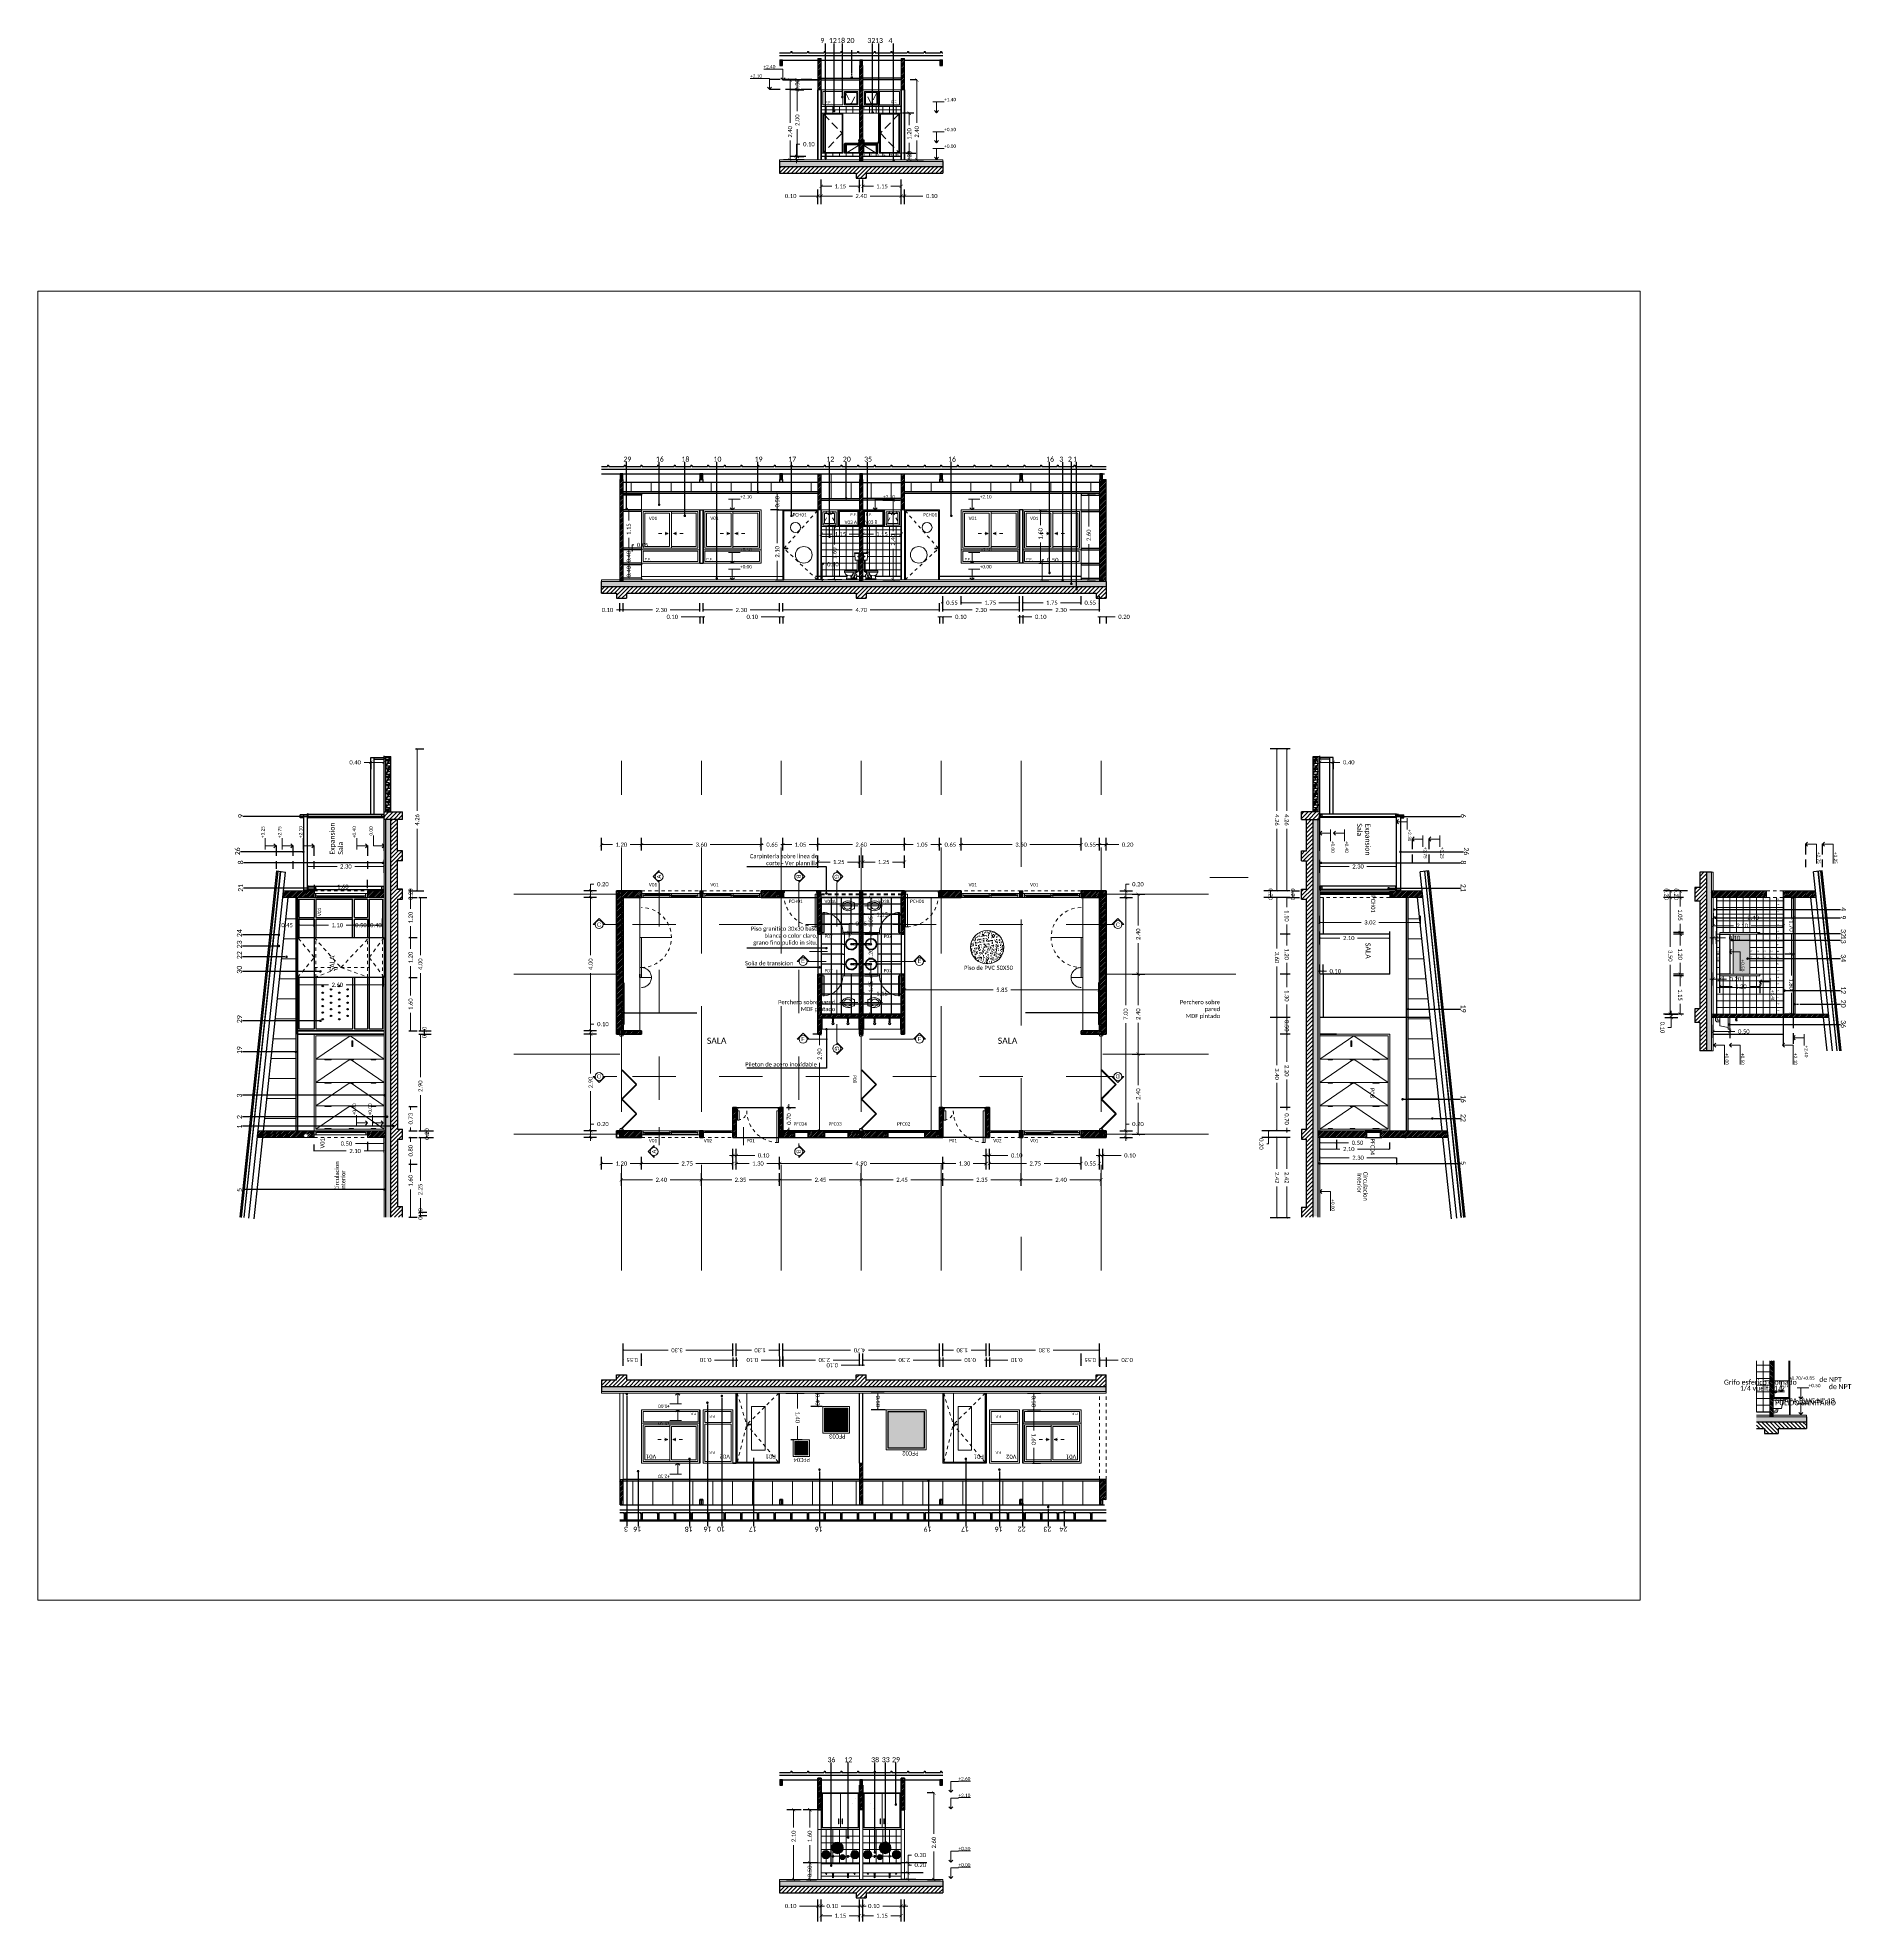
# Model space of a CAD drawing. Header units: metres. Extents: x -127.2 to -72.7, y -10.7 to 45.9.
import ezdxf
from ezdxf import colors
from ezdxf.entities.mleader import LeaderData, LeaderLine
from ezdxf.enums import TextEntityAlignment as Align
from ezdxf.math import Vec2, Vec3

# ---------------------------------------------------------------- set-up
doc = ezdxf.new("R2010")
doc.units = ezdxf.units.M
doc.header["$LTSCALE"] = 0.05
doc.header["$MEASUREMENT"] = 0
doc.set_wipeout_variables(frame=1)
for name, pattern in [('ACAD_ISO02W100', [15, 12, -3]), ('BORDER', [44.45, 12.7, -6.35, 12.7, -6.35, 0, -6.35]), ('DASHED', [0.75, 0.5, -0.25]), ('DASHED2', [9.525, 6.35, -3.175]), ('HIDDEN', [9.525, 6.35, -3.175]), ('STYLE_01', [0.41664, 0.20828, -0.20836])]:
    doc.linetypes.add(name, pattern=pattern)
for name, color, linetype, lineweight in [('0 - cortes', 3, 'Continuous', 9), ('0 - TEXTOS', 2, 'Continuous', 25), ('0-COT-1-50', 3, 'Continuous', 5), ('0-T-1-50-TEXTOS', 4, 'Continuous', 5), ('0-T-1-75-TEXTOS', 4, 'Continuous', 5), ('1.PLANTA ART SANITARIOS', 3, 'Continuous', 9), ('1.PLANTA EQUIPAMIENTO SALA', 2, 'Continuous', 15), ('2.CORTE CENEFA PERGOLA', 2, 'Continuous', 25), ('2.CORTE CHAPA', 3, 'Continuous', 25), ('2.CORTE CIELORRASO', 2, 'Continuous', 25), ('2.CORTE MURO EXTERIOR', 4, 'Continuous', 18), ('2.CORTE PERFILES ESTRUCTURALES', 4, 'Continuous', 25), ('3. LINEA SOLADO', 4, 'Continuous', 18), ('3.VISTA CARP HOJA', 3, 'Continuous', 9), ('3.VISTA CARP MARCO', 1, 'Continuous', 9), ('3.VISTA MURO AMARILLO', 3, 'Continuous', 35), ('3.VISTA MURO COMUN', 1, 'Continuous', 40), ('3.VISTA PANEL SANITARIO', 1, 'Continuous', 15), ('3.VISTA TIMPANO SUPERIOR', 2, 'Continuous', 25), ('3SA COTAS PARCIALES 1-100', 1, 'Continuous', 0), ('3SA TEXTO 1-75', 1, 'Continuous', 0), ('3SA TEXTOS 1-100', 1, 'Continuous', 0), ('6', 252, 'Continuous', 25), ('A-----NPP', 5, 'Continuous', 9), ('A-EJES-PROYECCIONES', 6, 'HIDDEN', 25), ('A-LINEAS ---EJES', 253, 'BORDER', 25), ('A-LINEAS ___02', 2, 'Continuous', 0), ('APERTURAS', 251, 'STYLE_01', 18), ('AR-ARTEFACTOS SANITARIOS 02', 1, 'Continuous', 20), ('AR-ARTEFACTOS SANITARIOS DET 01', 1, 'Continuous', 9), ('AR-CARPINTERIA 015', 1, 'Continuous', 0), ('AR-CARPINTERIA DET 01', 42, 'Continuous', 0), ('AR-EQUIPAMIENTO FIJO 02', 1, 'Continuous', 20), ('AR-EQUIPAMIENTO FIJO DET 01', 1, 'Continuous', 9), ('AR-MUROS EN CORTE 05', 3, 'Continuous', 50), ('AR-MUROS EN VISTA 02', 1, 'Continuous', 20), ('CARPINTERIAS', 1, 'Continuous', 25), ('Carpinterías', 2, 'Continuous', 18), ('cotas', 1, 'Continuous', 0), ('en vista', 1, 'Continuous', 5), ('ESTRUCTURA', 3, 'Continuous', 18), ('flechitas', 2, 'Continuous', 25), ('Lineas finas', 2, 'Continuous', 0), ('LINEAS PUNTEADAS VARIAS', 251, 'DASHED2', 9), ('Muros en Corte', 3, 'Continuous', 40), ('Muros en Vista', 3, 'Continuous', 20), ('REVESTIMIENTOS CERAMICOS', 252, 'Continuous', 0), ('SOLIA GRANITICA - UMBRAL', 251, 'Continuous', 25), ('Textos', 252, 'Continuous', 0), ('ZINGUERIAS', 1, 'Continuous', 25)]:
    doc.layers.add(name, color=color, linetype=linetype, lineweight=lineweight)
for name, color, linetype in [('2.CORTE PLATEA', 4, 'Continuous'), ('3.VISTA EQUIPAMIENTO FIJO', 1, 'Continuous'), ('3.VISTA MURETE', 1, 'Continuous'), ('3.ZOCALOS', 1, 'Continuous'), ('HATCH', 1, 'Continuous'), ('SOLADOS-GRIS', 252, 'Continuous'), ('ZOCALOS', 3, 'Continuous')]:
    doc.layers.add(name, color=color, linetype=linetype)
doc.layers.add('2.CORTE RELLENO MURO', color=7, linetype='Continuous', true_color=0x9e9e9e)
doc.layers.add('AR-MUROS HATCH 00', color=7, linetype='Continuous', true_color=0x8a8a8a)
for name, color, linetype, lineweight, true_color in [('A-HATCHS', 7, 'Continuous', 0, 0x8c8c8c), ('AR-CARPINTERIA DET BARRIDO', 7, 'Continuous', 0, 0x8a8a8a), ('MESADAS', 7, 'Continuous', 0, 0xcfcfcf), ('PFC02', 7, 'Continuous', 20, 0xf9f180), ('PFC03', 7, 'Continuous', 20, 0xd74e04), ('PFC04', 7, 'Continuous', 20, 0x005999)]:
    doc.layers.add(name, color=color, linetype=linetype, lineweight=lineweight, true_color=true_color)
doc.layers.add('no Plot', color=6, linetype='Continuous', plot=False)
doc.styles.add('1-50-TEXTO-CAL', font='calibri.ttf', dxfattribs={"height": 0.125})
doc.styles.add('1-75-TEXTO-CAL', font='calibri.ttf', dxfattribs={"height": 0.185})
doc.styles.add('5', font='arial.ttf', dxfattribs={"height": 5})
doc.styles.add('Arial Narrow', font='ARIALN.TTF')
doc.styles.add('REFERENCIAS 20', font='arial.ttf', dxfattribs={"width": 0.8, "height": 0.045})
doc.styles.add('TCH-1-50-CA', font='calibri.ttf', dxfattribs={"height": 0.1})
doc.styles.add('TCH-1-75-CA', font='calibri.ttf', dxfattribs={"height": 0.15})
doc.dimstyles.new('1-50-COTAS', dxfattribs={"dimtxt": 0.12, "dimasz": 0.1, "dimexe": 0.2, "dimexo": 0.02, "dimgap": 0.1, "dimtad": 0, "dimtoh": 1, "dimzin": 0, "dimdsep": 46, "dimtxsty": '1-50-TEXTO-CAL', "dimblk": 'ARCHTICK', "dimcen": 2, "dimclrd": 256, "dimclre": 250, "dimclrt": 256, "dimadec": 0, "dimazin": 0, "dimtfac": 1, "dimtmove": 0, "dimatfit": 3, "dimldrblk": 'DOT', "dimfxl": 1, "dimfxlon": 1, "dimtzin": 0, "dimlwd": -1, "dimarcsym": 0})
pattern_1 = [(45, (-31.590347, 0), (-0.026516504, 0.026516504), [])]

# ---------------------------------------------------------------- blocks, each defined once
blk = doc.blocks.new('PERFIL 10X20')
h = blk.add_hatch()
h.set_pattern_fill('_USER', color=6, scale=0.03, angle=45, pattern_type=0)
h.set_pattern_definition([(45, (-2.4, 1.141145), (-0.0212132, 0.0212132), [])])
h.paths.add_polyline_path([(-0.05, 0), (0.05, 0), (0.05, 0.2), (-0.05, 0.2)])
blk.add_lwpolyline([(-0.05, 0), (0.05, 0), (0.05, 0.2), (-0.05, 0.2)], close=True)
blk = doc.blocks.new('_ArchTick')
at = {"color": 0, "linetype": 'ByBlock', "const_width": 0.15}
blk.add_lwpolyline([(-0.5, -0.5), (0.5, 0.5)], dxfattribs=at)
blk = doc.blocks.new('*D11')
at = {"layer": '0-COT-1-50', "color": 250, "lineweight": -2, "transparency": 16777216}
for p, q in [((-103.714, 15.984), (-103.914, 15.984)), ((-103.684, 13.084), (-103.914, 13.084))]:
    blk.add_line(p, q, dxfattribs=at)
at = {"layer": '0-COT-1-50', "transparency": 16777216}
for p, q in [((-103.714, 15.984), (-103.714, 15.649)), ((-103.714, 13.084), (-103.714, 15.118))]:
    blk.add_line(p, q, dxfattribs=at)
at = {"layer": 'Defpoints', "color": 0, "transparency": 16777216}
for p in [(-103.714, 15.984, 0), (-103.714, 15.984), (-103.664, 13.084, 0)]:
    blk.add_point(p, dxfattribs=at)
at = {"layer": '0-COT-1-50', "transparency": 16777216, "xscale": 0.1, "yscale": 0.1, "zscale": 0.1}
for p, rotation in [((-103.714, 15.984), 90), ((-103.714, 13.084), 270)]:
    blk.add_blockref('_ArchTick', p, dxfattribs=dict(at, rotation=rotation))
at = {"layer": '0-COT-1-50', "transparency": 16777216, "insert": (-103.714, 15.384), "char_height": 0.125, "attachment_point": 5, "rotation": 90, "style": '1-50-TEXTO-CAL'}
blk.add_mtext('2.90', dxfattribs=at)
blk = doc.blocks.new('_Dot')
at = {"color": 0, "linetype": 'ByBlock', "lineweight": -2}
blk.add_line((-0.5, 0), (-1, 0), dxfattribs=at)
at = {"color": 0, "linetype": 'ByBlock', "const_width": 0.343}
blk.add_lwpolyline([(-0.17, 0, 1), (0.17, 0, 1)], format="xyb", close=True, dxfattribs=at)
blk = doc.blocks.new('INO_JAR-PL')
blk.add_line((0, 0.098), (0, -0.442))
blk.add_lwpolyline([(0, -0.378, 0.235147), (0.107, -0.324, 0.287056), (0.12, -0.08, 0.025167), (0.099, -0.046, -0.139219), (0.094, -0.031), (0.093, -0.011, 0.386946), (0.081, 0), (0, 0), (-0.081, 0, 0.386946), (-0.093, -0.011), (-0.094, -0.031, -0.139219), (-0.099, -0.046, 0.025167), (-0.12, -0.08, 0.287056), (-0.107, -0.324, 0.235147)], format="xyb", close=True)
at = {"color": 253}
blk.add_lwpolyline([(0, -0.327, 0.137718), (0.043, -0.315, 0.171254), (0.099, -0.24, 0.032215), (0.103, -0.216, 0.179192), (0.085, -0.143, 0.061586), (0.061, -0.114, 0.190492), (0, -0.09, 0.190492), (-0.061, -0.114, 0.061586), (-0.085, -0.143, 0.179192), (-0.103, -0.216, 0.032215), (-0.099, -0.24, 0.171254), (-0.043, -0.315, 0.137718), (0, -0.327)], format="xyb", dxfattribs=at)
blk = doc.blocks.new('A$C26E565D8')
at = {"extrusion": (-5.4965e-12, 1.29825e-07, 1)}
for p, q in [((0, 0), (0, 0.001, 0)), ((0.01, 0.011, 0), (0.057, 0.011, 0)), ((0.018, 0.011, 0), (0.018, 0.085, 0)), ((0.048, 0.011, 0), (0.048, 0.085, 0)), ((0.067, 0.001, 0), (0.067, 0))]:
    blk.add_line(p, q, dxfattribs=at)
for p, q in [((0.021, 0.095), (0.021, 0.079)), ((0.023, 0.095), (0.023, 0.079)), ((0.026, 0.095), (0.026, 0.079)), ((0.028, 0.095), (0.028, 0.079)), ((0.031, 0.095), (0.031, 0.079)), ((0.033, 0.095), (0.033, 0.079)), ((0.035, 0.095), (0.035, 0.079)), ((0.038, 0.095), (0.038, 0.079)), ((0.04, 0.095), (0.04, 0.079)), ((0.043, 0.095), (0.043, 0.079)), ((0.045, 0.095), (0.045, 0.079))]:
    blk.add_line(p, q)
at = {"elevation": 0}
for points in [[(0.013, 0.105), (0.055, 0.105), (0.055, 0.095), (0.013, 0.095)], [(0.018, 0.095), (0.048, 0.095), (0.048, 0.079), (0.018, 0.079)]]:
    blk.add_lwpolyline(points, close=True, dxfattribs=at)
at = {"extrusion": (-5.4965e-12, 1.29825e-07, 1)}
for centre, start, end in [((0.01, 0.001, 0), 90.0049, 180.0049), ((0.057, 0.001, 0), 0.0049, 90.0049)]:
    blk.add_arc(centre, 0.01, start, end, dxfattribs=at)
blk = doc.blocks.new('bacha baños')
for p, q in [((-0.02, 0.037), (-0.024, 0.246)), ((-0.024, 0.246), (0.024, 0.246)), ((-0.015, 0.032), (0.015, 0.032)), ((0.02, 0.037), (0.024, 0.246))]:
    blk.add_line(p, q)
at = {"color": 253}
for p, q in [((-0.02, 0.042), (0.02, 0.042)), ((-0.016, 0.207), (-0.016, 0.227)), ((-0.016, 0.207), (0.016, 0.207)), ((0.016, 0.207), (0.016, 0.227))]:
    blk.add_line(p, q, dxfattribs=at)
for centre, radius, start, end in [((0, 0), 0.174, 97.5195, 82.4805), ((-0.015, 0.037), 0.00498, 181.1729, 270), ((0.015, 0.037), 0.00498, 270, 358.8271)]:
    blk.add_arc(centre, radius, start, end)
blk.add_arc((0, 0), 0.154, 98.3425, 81.6575, dxfattribs=at)
at = {"color": 253, "extrusion": (0, 0, -1)}
for centre, major_axis, ratio, start_param, end_param in [((0, 0), (0.0169, 0.0169), 1, -0.785398, 5.497787), ((0, 0.168), (0, -0.022), 0.96372, 1.570796326745123, 7.853981633924709), ((0, 0.053), (0.0172, 0), 0.868169, 4.712389, 10.995574), ((0, 0), (-0.0101, 0.0101), 1, 0.785398, 7.068583)]:
    blk.add_ellipse(centre, major_axis=major_axis, ratio=ratio, start_param=start_param, end_param=end_param, dxfattribs=at)
at = {"color": 253}
blk.add_open_spline([(-0.023, 0.179), (-0.02, 0.186), (-0.014, 0.192), (-0.004, 0.195), (-0.002, 0.195), (0, 0.195), (0.009, 0.195), (0.017, 0.19), (0.022, 0.183), (0.023, 0.182), (0.023, 0.181)], degree=3, knots=[5.162013, 5.162013, 5.162013, 5.162013, 6.033332, 6.033332, 6.283185, 6.283185, 6.283185, 7.248258, 7.248258, 7.334593, 7.334593, 7.334593, 7.334593], dxfattribs=at)
blk = doc.blocks.new('*U9')
for points in [[(-0.05, 0), (-0.05, 0.05), (0.01, 0.05), (0.01, 0.035), (0, 0.035), (0, 0)], [(0.65, 0), (0.6, 0), (0.6, 0.035), (0.59, 0.035), (0.59, 0.05), (0.65, 0.05)]]:
    blk.add_lwpolyline(points, close=True)
at = {"extrusion": (0, 0, -1)}
blk.add_lwpolyline([(0, 0), (-0.035, 0), (-0.035, -0.6), (0, -0.6)], close=True, dxfattribs=at)
at = {"layer": 'Lineas finas'}
blk.add_arc((0, 0), 0.6, 270, 0, dxfattribs=at)
blk = doc.blocks.new('*D12')
at = {"layer": '0-COT-1-50', "color": 250, "lineweight": -2, "transparency": 16777216}
for p, q in [((-95.864, 11.921), (-95.864, 12.299)), ((-95.314, 11.921), (-95.314, 12.299))]:
    blk.add_line(p, q, dxfattribs=at)
at = {"layer": '0-COT-1-50', "transparency": 16777216}
for p, q in [((-95.864, 12.099), (-95.855, 12.099)), ((-95.314, 12.099), (-95.324, 12.099))]:
    blk.add_line(p, q, dxfattribs=at)
at = {"layer": 'Defpoints', "color": 0, "transparency": 16777216}
for p in [(-95.864, 12.099), (-95.864, 11.901, 0), (-95.314, 11.901)]:
    blk.add_point(p, dxfattribs=at)
at = {"layer": '0-COT-1-50', "transparency": 16777216, "xscale": 0.1, "yscale": 0.1, "zscale": 0.1, "rotation": 180}
blk.add_blockref('_ArchTick', (-95.864, 12.099), dxfattribs=at)
at = {"layer": '0-COT-1-50', "transparency": 16777216, "xscale": 0.1, "yscale": 0.1, "zscale": 0.1}
blk.add_blockref('_ArchTick', (-95.314, 12.099), dxfattribs=at)
at = {"layer": '0-COT-1-50', "transparency": 16777216, "insert": (-95.589, 12.099), "char_height": 0.125, "attachment_point": 5, "style": '1-50-TEXTO-CAL'}
blk.add_mtext('0.55', dxfattribs=at)
blk = doc.blocks.new('*D13')
at = {"layer": '0-COT-1-50', "color": 250, "lineweight": -2, "transparency": 16777216}
for p, q in [((-95.864, 21.494), (-95.864, 21.872)), ((-95.314, 21.494), (-95.314, 21.872))]:
    blk.add_line(p, q, dxfattribs=at)
at = {"layer": '0-COT-1-50', "transparency": 16777216}
for p, q in [((-95.864, 21.672), (-95.855, 21.672)), ((-95.314, 21.672), (-95.324, 21.672))]:
    blk.add_line(p, q, dxfattribs=at)
at = {"layer": 'Defpoints', "color": 0, "transparency": 16777216}
for p in [(-95.864, 21.672), (-95.864, 21.474, 0), (-95.314, 21.474, 0)]:
    blk.add_point(p, dxfattribs=at)
at = {"layer": '0-COT-1-50', "transparency": 16777216, "xscale": 0.1, "yscale": 0.1, "zscale": 0.1, "rotation": 180}
blk.add_blockref('_ArchTick', (-95.864, 21.672), dxfattribs=at)
at = {"layer": '0-COT-1-50', "transparency": 16777216, "xscale": 0.1, "yscale": 0.1, "zscale": 0.1}
blk.add_blockref('_ArchTick', (-95.314, 21.672), dxfattribs=at)
at = {"layer": '0-COT-1-50', "transparency": 16777216, "insert": (-95.589, 21.672), "char_height": 0.125, "attachment_point": 5, "style": '1-50-TEXTO-CAL'}
blk.add_mtext('0.55', dxfattribs=at)
blk = doc.blocks.new('*D14')
at = {"layer": '0-COT-1-50', "color": 250, "lineweight": -2, "transparency": 16777216}
for p, q in [((-99.464, 21.494), (-99.464, 21.872)), ((-95.864, 21.494), (-95.864, 21.872))]:
    blk.add_line(p, q, dxfattribs=at)
at = {"layer": '0-COT-1-50', "transparency": 16777216}
for p, q in [((-99.464, 21.672), (-97.931, 21.672)), ((-95.864, 21.672), (-97.398, 21.672))]:
    blk.add_line(p, q, dxfattribs=at)
at = {"layer": 'Defpoints', "color": 0, "transparency": 16777216}
for p in [(-99.464, 21.672), (-99.464, 21.474, 0), (-95.864, 21.474, 0)]:
    blk.add_point(p, dxfattribs=at)
at = {"layer": '0-COT-1-50', "transparency": 16777216, "xscale": 0.1, "yscale": 0.1, "zscale": 0.1, "rotation": 180}
blk.add_blockref('_ArchTick', (-99.464, 21.672), dxfattribs=at)
at = {"layer": '0-COT-1-50', "transparency": 16777216, "xscale": 0.1, "yscale": 0.1, "zscale": 0.1}
blk.add_blockref('_ArchTick', (-95.864, 21.672), dxfattribs=at)
at = {"layer": '0-COT-1-50', "transparency": 16777216, "insert": (-97.664, 21.672), "char_height": 0.125, "attachment_point": 5, "style": '1-50-TEXTO-CAL'}
blk.add_mtext('3.60', dxfattribs=at)
blk = doc.blocks.new('*D15')
at = {"layer": '0-COT-1-50', "color": 250, "lineweight": -2, "transparency": 16777216}
for p, q in [((-100.114, 21.494), (-100.114, 21.872)), ((-99.464, 21.494), (-99.464, 21.872))]:
    blk.add_line(p, q, dxfattribs=at)
at = {"layer": '0-COT-1-50', "transparency": 16777216}
for p, q in [((-100.114, 21.672), (-100.055, 21.672)), ((-99.464, 21.672), (-99.524, 21.672))]:
    blk.add_line(p, q, dxfattribs=at)
at = {"layer": 'Defpoints', "color": 0, "transparency": 16777216}
for p in [(-100.114, 21.672), (-100.114, 21.474, 0), (-99.464, 21.474, 0)]:
    blk.add_point(p, dxfattribs=at)
at = {"layer": '0-COT-1-50', "transparency": 16777216, "xscale": 0.1, "yscale": 0.1, "zscale": 0.1, "rotation": 180}
blk.add_blockref('_ArchTick', (-100.114, 21.672), dxfattribs=at)
at = {"layer": '0-COT-1-50', "transparency": 16777216, "xscale": 0.1, "yscale": 0.1, "zscale": 0.1}
blk.add_blockref('_ArchTick', (-99.464, 21.672), dxfattribs=at)
at = {"layer": '0-COT-1-50', "transparency": 16777216, "insert": (-99.789, 21.672), "char_height": 0.125, "attachment_point": 5, "style": '1-50-TEXTO-CAL'}
blk.add_mtext('0.65', dxfattribs=at)
blk = doc.blocks.new('*D16')
at = {"layer": '0-COT-1-50', "color": 250, "lineweight": -2, "transparency": 16777216}
for p, q in [((-101.164, 21.494), (-101.164, 21.872)), ((-100.114, 21.494), (-100.114, 21.872))]:
    blk.add_line(p, q, dxfattribs=at)
at = {"layer": '0-COT-1-50', "transparency": 16777216}
for p, q in [((-101.164, 21.672), (-100.9, 21.672)), ((-100.114, 21.672), (-100.379, 21.672))]:
    blk.add_line(p, q, dxfattribs=at)
at = {"layer": 'Defpoints', "color": 0, "transparency": 16777216}
for p in [(-101.164, 21.672), (-101.164, 21.474, 0), (-100.114, 21.474, 0)]:
    blk.add_point(p, dxfattribs=at)
at = {"layer": '0-COT-1-50', "transparency": 16777216, "xscale": 0.1, "yscale": 0.1, "zscale": 0.1, "rotation": 180}
blk.add_blockref('_ArchTick', (-101.164, 21.672), dxfattribs=at)
at = {"layer": '0-COT-1-50', "transparency": 16777216, "xscale": 0.1, "yscale": 0.1, "zscale": 0.1}
blk.add_blockref('_ArchTick', (-100.114, 21.672), dxfattribs=at)
at = {"layer": '0-COT-1-50', "transparency": 16777216, "insert": (-100.639, 21.672), "char_height": 0.125, "attachment_point": 5, "style": '1-50-TEXTO-CAL'}
blk.add_mtext('1.05', dxfattribs=at)
blk = doc.blocks.new('*D17')
at = {"layer": '0-COT-1-50', "transparency": 16777216}
for p, q in [((-117.286, 12.697), (-117.652, 12.697)), ((-116.786, 12.697), (-117.286, 12.697))]:
    blk.add_line(p, q, dxfattribs=at)
at = {"layer": '0-COT-1-50', "color": 250, "lineweight": -2, "transparency": 16777216}
for p, q in [((-117.286, 12.747), (-117.286, 12.497)), ((-116.786, 12.647), (-116.786, 12.897))]:
    blk.add_line(p, q, dxfattribs=at)
at = {"layer": 'Defpoints', "color": 0, "transparency": 16777216}
for p in [(-117.286, 12.807), (-117.286, 12.697), (-116.786, 12.488, 0)]:
    blk.add_point(p, dxfattribs=at)
at = {"layer": '0-COT-1-50', "transparency": 16777216, "xscale": 0.05, "yscale": 0.05, "zscale": 0.05, "rotation": 180}
blk.add_blockref('_ArchTick', (-117.286, 12.697), dxfattribs=at)
at = {"layer": '0-COT-1-50', "transparency": 16777216, "xscale": 0.05, "yscale": 0.05, "zscale": 0.05}
blk.add_blockref('_ArchTick', (-116.786, 12.697), dxfattribs=at)
at = {"layer": '0-COT-1-50', "transparency": 16777216, "insert": (-117.92, 12.697), "char_height": 0.125, "attachment_point": 5, "style": '1-50-TEXTO-CAL'}
blk.add_mtext('0.50', dxfattribs=at)
blk = doc.blocks.new('*D18')
at = {"layer": '0-COT-1-50', "color": 250, "lineweight": -2, "transparency": 16777216}
for p, q in [((-101.164, 17.132), (-101.164, 17.511)), ((-95.314, 17.132), (-95.314, 17.511))]:
    blk.add_line(p, q, dxfattribs=at)
at = {"layer": '0-COT-1-50', "transparency": 16777216}
for p, q in [((-101.164, 17.311), (-98.503, 17.311)), ((-95.314, 17.311), (-97.976, 17.311))]:
    blk.add_line(p, q, dxfattribs=at)
at = {"layer": 'Defpoints', "color": 0, "transparency": 16777216}
for p in [(-101.164, 17.311), (-101.164, 17.112, 0), (-95.314, 17.112, 0)]:
    blk.add_point(p, dxfattribs=at)
at = {"layer": '0-COT-1-50', "transparency": 16777216, "xscale": 0.1, "yscale": 0.1, "zscale": 0.1, "rotation": 180}
blk.add_blockref('_ArchTick', (-101.164, 17.311), dxfattribs=at)
at = {"layer": '0-COT-1-50', "transparency": 16777216, "xscale": 0.1, "yscale": 0.1, "zscale": 0.1}
blk.add_blockref('_ArchTick', (-95.314, 17.311), dxfattribs=at)
at = {"layer": '0-COT-1-50', "transparency": 16777216, "insert": (-98.239, 17.311), "char_height": 0.125, "attachment_point": 5, "style": '1-50-TEXTO-CAL'}
blk.add_mtext('5.85', dxfattribs=at)
blk = doc.blocks.new('*D19')
at = {"layer": '0-COT-1-50', "color": 250, "lineweight": -2, "transparency": 16777216}
for p, q in [((-102.414, 19.394), (-102.414, 19.772)), ((-101.264, 19.394), (-101.264, 19.772))]:
    blk.add_line(p, q, dxfattribs=at)
at = {"layer": '0-COT-1-50', "transparency": 16777216}
for p, q in [((-102.414, 19.572), (-102.1, 19.572)), ((-101.264, 19.572), (-101.579, 19.572))]:
    blk.add_line(p, q, dxfattribs=at)
at = {"layer": 'Defpoints', "color": 0, "transparency": 16777216}
for p in [(-102.414, 19.572), (-102.414, 19.374, 0), (-101.264, 19.374, 0)]:
    blk.add_point(p, dxfattribs=at)
at = {"layer": '0-COT-1-50', "transparency": 16777216, "xscale": 0.1, "yscale": 0.1, "zscale": 0.1, "rotation": 180}
blk.add_blockref('_ArchTick', (-102.414, 19.572), dxfattribs=at)
at = {"layer": '0-COT-1-50', "transparency": 16777216, "xscale": 0.1, "yscale": 0.1, "zscale": 0.1}
blk.add_blockref('_ArchTick', (-101.264, 19.572), dxfattribs=at)
at = {"layer": '0-COT-1-50', "transparency": 16777216, "insert": (-101.839, 19.572), "char_height": 0.125, "attachment_point": 5, "style": '1-50-TEXTO-CAL'}
blk.add_mtext('1.15', dxfattribs=at)
blk = doc.blocks.new('*D20')
at = {"layer": '0-COT-1-50', "color": 250, "lineweight": -2, "transparency": 16777216}
for p, q in [((-102.356, 20.084), (-101.978, 20.084)), ((-102.356, 19.034), (-101.978, 19.034))]:
    blk.add_line(p, q, dxfattribs=at)
at = {"layer": '0-COT-1-50', "transparency": 16777216}
for p, q in [((-102.178, 20.084), (-102.178, 19.619)), ((-102.178, 19.034), (-102.178, 19.098))]:
    blk.add_line(p, q, dxfattribs=at)
at = {"layer": 'Defpoints', "color": 0, "transparency": 16777216}
for p in [(-102.376, 20.084, 0), (-102.178, 20.084), (-102.376, 19.034, 0)]:
    blk.add_point(p, dxfattribs=at)
at = {"layer": '0-COT-1-50', "transparency": 16777216, "xscale": 0.1, "yscale": 0.1, "zscale": 0.1}
for p, rotation in [((-102.178, 20.084), 90), ((-102.178, 19.034), 270)]:
    blk.add_blockref('_ArchTick', p, dxfattribs=dict(at, rotation=rotation))
at = {"layer": '0-COT-1-50', "transparency": 16777216, "insert": (-102.178, 19.359), "char_height": 0.125, "attachment_point": 5, "rotation": 90, "style": '1-50-TEXTO-CAL'}
blk.add_mtext('1.05', dxfattribs=at)
blk = doc.blocks.new('*D21')
at = {"layer": '0-COT-1-50', "color": 250, "lineweight": -2, "transparency": 16777216}
for p, q in [((-102.414, 17.374), (-102.414, 16.996)), ((-101.264, 17.374), (-101.264, 16.996))]:
    blk.add_line(p, q, dxfattribs=at)
at = {"layer": '0-COT-1-50', "transparency": 16777216}
for p, q in [((-102.414, 17.196), (-102.1, 17.196)), ((-101.264, 17.196), (-101.579, 17.196))]:
    blk.add_line(p, q, dxfattribs=at)
at = {"layer": 'Defpoints', "color": 0, "transparency": 16777216}
for p in [(-102.414, 17.394, 0), (-102.414, 17.196), (-101.264, 17.394, 0)]:
    blk.add_point(p, dxfattribs=at)
at = {"layer": '0-COT-1-50', "transparency": 16777216, "xscale": 0.1, "yscale": 0.1, "zscale": 0.1, "rotation": 180}
blk.add_blockref('_ArchTick', (-102.414, 17.196), dxfattribs=at)
at = {"layer": '0-COT-1-50', "transparency": 16777216, "xscale": 0.1, "yscale": 0.1, "zscale": 0.1}
blk.add_blockref('_ArchTick', (-101.264, 17.196), dxfattribs=at)
at = {"layer": '0-COT-1-50', "transparency": 16777216, "insert": (-101.839, 17.196), "char_height": 0.125, "attachment_point": 5, "style": '1-50-TEXTO-CAL'}
blk.add_mtext('1.15', dxfattribs=at)
blk = doc.blocks.new('*D22')
at = {"layer": '0-COT-1-50', "color": 250, "lineweight": -2, "transparency": 16777216}
for p, q in [((-102.356, 17.734), (-101.978, 17.734)), ((-102.356, 16.584), (-101.978, 16.584))]:
    blk.add_line(p, q, dxfattribs=at)
at = {"layer": '0-COT-1-50', "transparency": 16777216}
for p, q in [((-102.178, 17.734), (-102.178, 17.669)), ((-102.178, 16.584), (-102.178, 17.148))]:
    blk.add_line(p, q, dxfattribs=at)
at = {"layer": 'Defpoints', "color": 0, "transparency": 16777216}
for p in [(-102.376, 17.734, 0), (-102.376, 16.584, 0), (-102.178, 16.584)]:
    blk.add_point(p, dxfattribs=at)
at = {"layer": '0-COT-1-50', "transparency": 16777216, "xscale": 0.1, "yscale": 0.1, "zscale": 0.1}
for p, rotation in [((-102.178, 17.734), 90), ((-102.178, 16.584), 270)]:
    blk.add_blockref('_ArchTick', p, dxfattribs=dict(at, rotation=rotation))
at = {"layer": '0-COT-1-50', "transparency": 16777216, "insert": (-102.178, 17.409), "char_height": 0.125, "attachment_point": 5, "rotation": 90, "style": '1-50-TEXTO-CAL'}
blk.add_mtext('1.15', dxfattribs=at)
blk = doc.blocks.new('*D23')
at = {"layer": '0-COT-1-50', "color": 250, "lineweight": -2, "transparency": 16777216}
for p, q in [((-98.614, 11.921), (-98.614, 12.299)), ((-95.864, 11.921), (-95.864, 12.299))]:
    blk.add_line(p, q, dxfattribs=at)
at = {"layer": '0-COT-1-50', "transparency": 16777216}
for p, q in [((-98.614, 12.099), (-97.503, 12.099)), ((-95.864, 12.099), (-96.976, 12.099))]:
    blk.add_line(p, q, dxfattribs=at)
at = {"layer": 'Defpoints', "color": 0, "transparency": 16777216}
for p in [(-98.614, 12.099), (-98.614, 11.901, 0), (-95.864, 11.901, 0)]:
    blk.add_point(p, dxfattribs=at)
at = {"layer": '0-COT-1-50', "transparency": 16777216, "xscale": 0.1, "yscale": 0.1, "zscale": 0.1, "rotation": 180}
blk.add_blockref('_ArchTick', (-98.614, 12.099), dxfattribs=at)
at = {"layer": '0-COT-1-50', "transparency": 16777216, "xscale": 0.1, "yscale": 0.1, "zscale": 0.1}
blk.add_blockref('_ArchTick', (-95.864, 12.099), dxfattribs=at)
at = {"layer": '0-COT-1-50', "transparency": 16777216, "insert": (-97.239, 12.099), "char_height": 0.125, "attachment_point": 5, "style": '1-50-TEXTO-CAL'}
blk.add_mtext('2.75', dxfattribs=at)
blk = doc.blocks.new('*D24')
at = {"layer": '0-COT-1-50', "color": 250, "lineweight": -2, "transparency": 16777216}
for p, q in [((-104.914, 11.921), (-104.914, 12.299)), ((-100.014, 11.921), (-100.014, 12.299))]:
    blk.add_line(p, q, dxfattribs=at)
at = {"layer": '0-COT-1-50', "transparency": 16777216}
for p, q in [((-104.914, 12.099), (-102.733, 12.099)), ((-100.014, 12.099), (-102.196, 12.099))]:
    blk.add_line(p, q, dxfattribs=at)
at = {"layer": 'Defpoints', "color": 0, "transparency": 16777216}
for p in [(-104.914, 12.099), (-104.914, 11.901, 0), (-100.014, 11.901, 0)]:
    blk.add_point(p, dxfattribs=at)
at = {"layer": '0-COT-1-50', "transparency": 16777216, "xscale": 0.1, "yscale": 0.1, "zscale": 0.1, "rotation": 180}
blk.add_blockref('_ArchTick', (-104.914, 12.099), dxfattribs=at)
at = {"layer": '0-COT-1-50', "transparency": 16777216, "xscale": 0.1, "yscale": 0.1, "zscale": 0.1}
blk.add_blockref('_ArchTick', (-100.014, 12.099), dxfattribs=at)
at = {"layer": '0-COT-1-50', "transparency": 16777216, "insert": (-102.464, 12.099), "char_height": 0.125, "attachment_point": 5, "style": '1-50-TEXTO-CAL'}
blk.add_mtext('4.90', dxfattribs=at)
blk = doc.blocks.new('*D25')
at = {"layer": '0-COT-1-50', "color": 250, "lineweight": -2, "transparency": 16777216}
for p, q in [((-100.014, 11.921), (-100.014, 12.299)), ((-98.714, 11.921), (-98.714, 12.299))]:
    blk.add_line(p, q, dxfattribs=at)
at = {"layer": '0-COT-1-50', "transparency": 16777216}
for p, q in [((-100.014, 12.099), (-99.627, 12.099)), ((-98.714, 12.099), (-99.102, 12.099))]:
    blk.add_line(p, q, dxfattribs=at)
at = {"layer": 'Defpoints', "color": 0, "transparency": 16777216}
for p in [(-100.014, 12.099), (-100.014, 11.901, 0), (-98.714, 11.901, 0)]:
    blk.add_point(p, dxfattribs=at)
at = {"layer": '0-COT-1-50', "transparency": 16777216, "xscale": 0.1, "yscale": 0.1, "zscale": 0.1, "rotation": 180}
blk.add_blockref('_ArchTick', (-100.014, 12.099), dxfattribs=at)
at = {"layer": '0-COT-1-50', "transparency": 16777216, "xscale": 0.1, "yscale": 0.1, "zscale": 0.1}
blk.add_blockref('_ArchTick', (-98.714, 12.099), dxfattribs=at)
at = {"layer": '0-COT-1-50', "transparency": 16777216, "insert": (-99.364, 12.099), "char_height": 0.125, "attachment_point": 5, "style": '1-50-TEXTO-CAL'}
blk.add_mtext('1.30', dxfattribs=at)
blk = doc.blocks.new('*D26')
at = {"layer": '0-COT-1-50', "transparency": 16777216}
for p, q in [((-102.83, 19.034), (-102.83, 19.3)), ((-102.83, 19.3), (-102.73, 19.3)), ((-102.83, 18.984), (-102.83, 19.034)), ((-102.83, 18.984), (-102.83, 18.884))]:
    blk.add_line(p, q, dxfattribs=at)
at = {"layer": '0-COT-1-50', "color": 250, "lineweight": -2, "transparency": 16777216}
for p, q in [((-102.396, 19.034), (-103.03, 19.034)), ((-102.396, 18.984), (-103.03, 18.984))]:
    blk.add_line(p, q, dxfattribs=at)
at = {"layer": 'Defpoints', "color": 0, "transparency": 16777216}
for p in [(-102.83, 19.034), (-102.376, 19.034, 0), (-102.376, 18.984, 0)]:
    blk.add_point(p, dxfattribs=at)
at = {"layer": '0-COT-1-50', "transparency": 16777216, "xscale": 0.1, "yscale": 0.1, "zscale": 0.1}
for p, rotation in [((-102.83, 19.034), 270), ((-102.83, 18.984), 90)]:
    blk.add_blockref('_ArchTick', p, dxfattribs=dict(at, rotation=rotation))
at = {"layer": '0-COT-1-50', "transparency": 16777216, "insert": (-102.464, 19.3), "char_height": 0.125, "attachment_point": 5, "style": '1-50-TEXTO-CAL'}
blk.add_mtext('0.05', dxfattribs=at)
blk = doc.blocks.new('*D27')
at = {"layer": '0-COT-1-50', "color": 250, "lineweight": -2, "transparency": 16777216}
for p, q in [((-102.356, 18.984), (-101.978, 18.984)), ((-102.356, 17.784), (-101.978, 17.784))]:
    blk.add_line(p, q, dxfattribs=at)
at = {"layer": '0-COT-1-50', "transparency": 16777216}
for p, q in [((-102.178, 18.984), (-102.178, 18.645)), ((-102.178, 17.784), (-102.178, 18.119))]:
    blk.add_line(p, q, dxfattribs=at)
at = {"layer": 'Defpoints', "color": 0, "transparency": 16777216}
for p in [(-102.376, 18.984, 0), (-102.178, 18.984), (-102.376, 17.784, 0)]:
    blk.add_point(p, dxfattribs=at)
at = {"layer": '0-COT-1-50', "transparency": 16777216, "xscale": 0.1, "yscale": 0.1, "zscale": 0.1}
for p, rotation in [((-102.178, 18.984), 90), ((-102.178, 17.784), 270)]:
    blk.add_blockref('_ArchTick', p, dxfattribs=dict(at, rotation=rotation))
at = {"layer": '0-COT-1-50', "transparency": 16777216, "insert": (-102.178, 18.382), "char_height": 0.125, "attachment_point": 5, "rotation": 90, "style": '1-50-TEXTO-CAL'}
blk.add_mtext('1.20', dxfattribs=at)
blk = doc.blocks.new('*D28')
at = {"layer": '0-COT-1-50', "transparency": 16777216}
for p, q in [((-95.314, 21.672), (-95.414, 21.672)), ((-95.314, 21.672), (-95.114, 21.672)), ((-95.114, 21.672), (-94.734, 21.672))]:
    blk.add_line(p, q, dxfattribs=at)
at = {"layer": '0-COT-1-50', "color": 250, "lineweight": -2, "transparency": 16777216}
for p, q in [((-95.314, 21.494), (-95.314, 21.872)), ((-95.114, 21.494), (-95.114, 21.872))]:
    blk.add_line(p, q, dxfattribs=at)
at = {"layer": 'Defpoints', "color": 0, "transparency": 16777216}
for p in [(-95.314, 21.672), (-95.314, 21.474, 0), (-95.114, 21.474, 0)]:
    blk.add_point(p, dxfattribs=at)
at = {"layer": '0-COT-1-50', "transparency": 16777216, "xscale": 0.1, "yscale": 0.1, "zscale": 0.1}
blk.add_blockref('_ArchTick', (-95.314, 21.672), dxfattribs=at)
at = {"layer": '0-COT-1-50', "transparency": 16777216, "xscale": 0.1, "yscale": 0.1, "zscale": 0.1, "rotation": 180}
blk.add_blockref('_ArchTick', (-95.114, 21.672), dxfattribs=at)
at = {"layer": '0-COT-1-50', "transparency": 16777216, "insert": (-94.466, 21.672), "char_height": 0.125, "attachment_point": 5, "style": '1-50-TEXTO-CAL'}
blk.add_mtext('0.20', dxfattribs=at)
blk = doc.blocks.new('*D29')
at = {"layer": '0-COT-1-50', "color": 250, "lineweight": -2, "transparency": 16777216}
for p, q in [((-94.702, 20.084), (-94.324, 20.084)), ((-94.702, 13.084), (-94.324, 13.084))]:
    blk.add_line(p, q, dxfattribs=at)
at = {"layer": '0-COT-1-50', "transparency": 16777216}
for p, q in [((-94.524, 20.084), (-94.524, 16.85)), ((-94.524, 13.084), (-94.524, 16.317))]:
    blk.add_line(p, q, dxfattribs=at)
at = {"layer": 'Defpoints', "color": 0, "transparency": 16777216}
for p in [(-94.722, 20.084, 0), (-94.524, 20.084), (-94.722, 13.084, 0)]:
    blk.add_point(p, dxfattribs=at)
at = {"layer": '0-COT-1-50', "transparency": 16777216, "xscale": 0.1, "yscale": 0.1, "zscale": 0.1}
for p, rotation in [((-94.524, 20.084), 90), ((-94.524, 13.084), 270)]:
    blk.add_blockref('_ArchTick', p, dxfattribs=dict(at, rotation=rotation))
at = {"layer": '0-COT-1-50', "transparency": 16777216, "insert": (-94.524, 16.584), "char_height": 0.125, "attachment_point": 5, "rotation": 90, "style": '1-50-TEXTO-CAL'}
blk.add_mtext('7.00', dxfattribs=at)
blk = doc.blocks.new('*D30')
at = {"layer": '0-COT-1-50', "color": 250, "lineweight": -2, "transparency": 16777216}
for p, q in [((-94.702, 13.084), (-94.324, 13.084)), ((-94.702, 12.884), (-94.324, 12.884))]:
    blk.add_line(p, q, dxfattribs=at)
at = {"layer": '0-COT-1-50', "transparency": 16777216}
for p, q in [((-94.524, 13.084), (-94.524, 13.284)), ((-94.524, 13.284), (-94.424, 13.284)), ((-94.524, 12.884), (-94.524, 13.084)), ((-94.524, 12.884), (-94.524, 12.784))]:
    blk.add_line(p, q, dxfattribs=at)
at = {"layer": 'Defpoints', "color": 0, "transparency": 16777216}
for p in [(-94.722, 13.084, 0), (-94.524, 13.084), (-94.722, 12.884, 0)]:
    blk.add_point(p, dxfattribs=at)
at = {"layer": '0-COT-1-50', "transparency": 16777216, "xscale": 0.1, "yscale": 0.1, "zscale": 0.1}
for p, rotation in [((-94.524, 13.084), 270), ((-94.524, 12.884), 90)]:
    blk.add_blockref('_ArchTick', p, dxfattribs=dict(at, rotation=rotation))
at = {"layer": '0-COT-1-50', "transparency": 16777216, "insert": (-94.156, 13.284), "char_height": 0.125, "attachment_point": 5, "style": '1-50-TEXTO-CAL'}
blk.add_mtext('0.20', dxfattribs=at)
blk = doc.blocks.new('*D31')
at = {"layer": '0-COT-1-50', "transparency": 16777216}
for p, q in [((-94.524, 20.284), (-94.524, 20.484)), ((-94.524, 20.484), (-94.424, 20.484)), ((-94.524, 20.084), (-94.524, 20.284)), ((-94.524, 20.084), (-94.524, 19.984))]:
    blk.add_line(p, q, dxfattribs=at)
at = {"layer": '0-COT-1-50', "color": 250, "lineweight": -2, "transparency": 16777216}
for p, q in [((-94.702, 20.284), (-94.324, 20.284)), ((-94.702, 20.084), (-94.324, 20.084))]:
    blk.add_line(p, q, dxfattribs=at)
at = {"layer": 'Defpoints', "color": 0, "transparency": 16777216}
for p in [(-94.722, 20.284, 0), (-94.722, 20.084, 0), (-94.524, 20.284)]:
    blk.add_point(p, dxfattribs=at)
at = {"layer": '0-COT-1-50', "transparency": 16777216, "xscale": 0.1, "yscale": 0.1, "zscale": 0.1}
for p, rotation in [((-94.524, 20.284), 270), ((-94.524, 20.084), 90)]:
    blk.add_blockref('_ArchTick', p, dxfattribs=dict(at, rotation=rotation))
at = {"layer": '0-COT-1-50', "transparency": 16777216, "insert": (-94.156, 20.484), "char_height": 0.125, "attachment_point": 5, "style": '1-50-TEXTO-CAL'}
blk.add_mtext('0.20', dxfattribs=at)
blk = doc.blocks.new('Sección - Extremo de sección-3896-Nivel 0')
for p, q in [((-0.006, 0.006), (-0.012, 0)), ((-0.012, 0), (-0.01, 0)), ((0, 0), (-0.006, 0.006)), ((-0.002, 0), (0, 0))]:
    blk.add_line(p, q)
blk.add_circle((-0.006, 0), 0.004)
blk.add_arc((-0.006, 0), 0.004, 0, 180)
blk = doc.blocks.new('*D35')
at = {"layer": '0-COT-1-50', "color": 250, "lineweight": -2, "transparency": 16777216}
for p, q in [((-109.064, 21.494), (-109.064, 21.872)), ((-105.464, 21.494), (-105.464, 21.872))]:
    blk.add_line(p, q, dxfattribs=at)
at = {"layer": '0-COT-1-50', "transparency": 16777216}
for p, q in [((-109.064, 21.672), (-107.531, 21.672)), ((-105.464, 21.672), (-106.998, 21.672))]:
    blk.add_line(p, q, dxfattribs=at)
at = {"layer": 'Defpoints', "color": 0, "transparency": 16777216}
for p in [(-105.464, 21.672), (-109.064, 21.474, 0), (-105.464, 21.474, 0)]:
    blk.add_point(p, dxfattribs=at)
at = {"layer": '0-COT-1-50', "transparency": 16777216, "xscale": 0.1, "yscale": 0.1, "zscale": 0.1, "rotation": 180}
blk.add_blockref('_ArchTick', (-109.064, 21.672), dxfattribs=at)
at = {"layer": '0-COT-1-50', "transparency": 16777216, "xscale": 0.1, "yscale": 0.1, "zscale": 0.1}
blk.add_blockref('_ArchTick', (-105.464, 21.672), dxfattribs=at)
at = {"layer": '0-COT-1-50', "transparency": 16777216, "insert": (-107.264, 21.672), "char_height": 0.125, "attachment_point": 5, "style": '1-50-TEXTO-CAL'}
blk.add_mtext('3.60', dxfattribs=at)
blk = doc.blocks.new('*D32')
at = {"layer": '0-COT-1-50', "color": 250, "lineweight": -2, "transparency": 16777216}
for p, q in [((-105.464, 21.494), (-105.464, 21.872)), ((-104.814, 21.494), (-104.814, 21.872))]:
    blk.add_line(p, q, dxfattribs=at)
at = {"layer": '0-COT-1-50', "transparency": 16777216}
for p, q in [((-105.464, 21.672), (-105.405, 21.672)), ((-104.814, 21.672), (-104.874, 21.672))]:
    blk.add_line(p, q, dxfattribs=at)
at = {"layer": 'Defpoints', "color": 0, "transparency": 16777216}
for p in [(-104.814, 21.672), (-105.464, 21.474, 0), (-104.814, 21.474, 0)]:
    blk.add_point(p, dxfattribs=at)
at = {"layer": '0-COT-1-50', "transparency": 16777216, "xscale": 0.1, "yscale": 0.1, "zscale": 0.1, "rotation": 180}
blk.add_blockref('_ArchTick', (-105.464, 21.672), dxfattribs=at)
at = {"layer": '0-COT-1-50', "transparency": 16777216, "xscale": 0.1, "yscale": 0.1, "zscale": 0.1}
blk.add_blockref('_ArchTick', (-104.814, 21.672), dxfattribs=at)
at = {"layer": '0-COT-1-50', "transparency": 16777216, "insert": (-105.139, 21.672), "char_height": 0.125, "attachment_point": 5, "style": '1-50-TEXTO-CAL'}
blk.add_mtext('0.65', dxfattribs=at)
blk = doc.blocks.new('*D33')
at = {"layer": '0-COT-1-50', "color": 250, "lineweight": -2, "transparency": 16777216}
for p, q in [((-104.814, 21.494), (-104.814, 21.872)), ((-103.764, 21.494), (-103.764, 21.872))]:
    blk.add_line(p, q, dxfattribs=at)
at = {"layer": '0-COT-1-50', "transparency": 16777216}
for p, q in [((-104.814, 21.672), (-104.55, 21.672)), ((-103.764, 21.672), (-104.029, 21.672))]:
    blk.add_line(p, q, dxfattribs=at)
at = {"layer": 'Defpoints', "color": 0, "transparency": 16777216}
for p in [(-103.764, 21.672), (-104.814, 21.474, 0), (-103.764, 21.474, 0)]:
    blk.add_point(p, dxfattribs=at)
at = {"layer": '0-COT-1-50', "transparency": 16777216, "xscale": 0.1, "yscale": 0.1, "zscale": 0.1, "rotation": 180}
blk.add_blockref('_ArchTick', (-104.814, 21.672), dxfattribs=at)
at = {"layer": '0-COT-1-50', "transparency": 16777216, "xscale": 0.1, "yscale": 0.1, "zscale": 0.1}
blk.add_blockref('_ArchTick', (-103.764, 21.672), dxfattribs=at)
at = {"layer": '0-COT-1-50', "transparency": 16777216, "insert": (-104.289, 21.672), "char_height": 0.125, "attachment_point": 5, "style": '1-50-TEXTO-CAL'}
blk.add_mtext('1.05', dxfattribs=at)
blk = doc.blocks.new('*D34')
at = {"layer": '0-COT-1-50', "color": 250, "lineweight": -2, "transparency": 16777216}
for p, q in [((-103.764, 21.494), (-103.764, 21.872)), ((-101.164, 21.494), (-101.164, 21.872))]:
    blk.add_line(p, q, dxfattribs=at)
at = {"layer": '0-COT-1-50', "transparency": 16777216}
for p, q in [((-103.764, 21.672), (-102.73, 21.672)), ((-101.164, 21.672), (-102.199, 21.672))]:
    blk.add_line(p, q, dxfattribs=at)
at = {"layer": 'Defpoints', "color": 0, "transparency": 16777216}
for p in [(-101.164, 21.672), (-103.764, 21.474, 0), (-101.164, 21.474, 0)]:
    blk.add_point(p, dxfattribs=at)
at = {"layer": '0-COT-1-50', "transparency": 16777216, "xscale": 0.1, "yscale": 0.1, "zscale": 0.1, "rotation": 180}
blk.add_blockref('_ArchTick', (-103.764, 21.672), dxfattribs=at)
at = {"layer": '0-COT-1-50', "transparency": 16777216, "xscale": 0.1, "yscale": 0.1, "zscale": 0.1}
blk.add_blockref('_ArchTick', (-101.164, 21.672), dxfattribs=at)
at = {"layer": '0-COT-1-50', "transparency": 16777216, "insert": (-102.464, 21.672), "char_height": 0.125, "attachment_point": 5, "style": '1-50-TEXTO-CAL'}
blk.add_mtext('2.60', dxfattribs=at)
blk = doc.blocks.new('*D36')
at = {"layer": '0-COT-1-50', "color": 250, "lineweight": -2, "transparency": 16777216}
for p, q in [((-110.264, 21.494), (-110.264, 21.872)), ((-109.064, 21.494), (-109.064, 21.872))]:
    blk.add_line(p, q, dxfattribs=at)
at = {"layer": '0-COT-1-50', "transparency": 16777216}
for p, q in [((-110.264, 21.672), (-109.927, 21.672)), ((-109.064, 21.672), (-109.402, 21.672))]:
    blk.add_line(p, q, dxfattribs=at)
at = {"layer": 'Defpoints', "color": 0, "transparency": 16777216}
for p in [(-110.264, 21.672), (-110.264, 21.474, 0), (-109.064, 21.474, 0)]:
    blk.add_point(p, dxfattribs=at)
at = {"layer": '0-COT-1-50', "transparency": 16777216, "xscale": 0.1, "yscale": 0.1, "zscale": 0.1, "rotation": 180}
blk.add_blockref('_ArchTick', (-110.264, 21.672), dxfattribs=at)
at = {"layer": '0-COT-1-50', "transparency": 16777216, "xscale": 0.1, "yscale": 0.1, "zscale": 0.1}
blk.add_blockref('_ArchTick', (-109.064, 21.672), dxfattribs=at)
at = {"layer": '0-COT-1-50', "transparency": 16777216, "insert": (-109.664, 21.672), "char_height": 0.125, "attachment_point": 5, "style": '1-50-TEXTO-CAL'}
blk.add_mtext('1.20', dxfattribs=at)
blk = doc.blocks.new('*D37')
at = {"layer": '0-COT-1-50', "color": 250, "lineweight": -2, "transparency": 16777216}
for p, q in [((-118.886, 12.475), (-118.886, 12.675)), ((-116.786, 12.425), (-116.786, 12.675))]:
    blk.add_line(p, q, dxfattribs=at)
at = {"layer": '0-COT-1-50', "transparency": 16777216}
for p, q in [((-118.886, 12.475), (-117.924, 12.475)), ((-116.786, 12.475), (-117.392, 12.475))]:
    blk.add_line(p, q, dxfattribs=at)
at = {"layer": 'Defpoints', "color": 0, "transparency": 16777216}
for p in [(-118.886, 12.475), (-118.886, 12.456, 0), (-116.786, 12.266, 0)]:
    blk.add_point(p, dxfattribs=at)
at = {"layer": '0-COT-1-50', "transparency": 16777216, "xscale": 0.05, "yscale": 0.05, "zscale": 0.05, "rotation": 180}
blk.add_blockref('_ArchTick', (-118.886, 12.475), dxfattribs=at)
at = {"layer": '0-COT-1-50', "transparency": 16777216, "xscale": 0.05, "yscale": 0.05, "zscale": 0.05}
blk.add_blockref('_ArchTick', (-116.786, 12.475), dxfattribs=at)
at = {"layer": '0-COT-1-50', "transparency": 16777216, "insert": (-117.658, 12.475), "char_height": 0.125, "attachment_point": 5, "style": '1-50-TEXTO-CAL'}
blk.add_mtext('2.10', dxfattribs=at)
blk = doc.blocks.new('*D38')
at = {"layer": '0-COT-1-50', "color": 250, "lineweight": -2, "transparency": 16777216}
for p, q in [((-116.043, 17.684), (-115.793, 17.684)), ((-116.043, 16.084), (-115.793, 16.084))]:
    blk.add_line(p, q, dxfattribs=at)
at = {"layer": '0-COT-1-50', "transparency": 16777216}
for p, q in [((-115.993, 17.684), (-115.993, 17.146)), ((-115.993, 16.084), (-115.993, 16.621))]:
    blk.add_line(p, q, dxfattribs=at)
at = {"layer": 'Defpoints', "color": 0, "transparency": 16777216}
for p in [(-116.191, 17.684, 0), (-115.993, 17.684), (-116.191, 16.084, 0)]:
    blk.add_point(p, dxfattribs=at)
at = {"layer": '0-COT-1-50', "transparency": 16777216, "xscale": 0.05, "yscale": 0.05, "zscale": 0.05}
for p, rotation in [((-115.993, 17.684), 90), ((-115.993, 16.084), 270)]:
    blk.add_blockref('_ArchTick', p, dxfattribs=dict(at, rotation=rotation))
at = {"layer": '0-COT-1-50', "transparency": 16777216, "insert": (-115.993, 16.884), "char_height": 0.125, "attachment_point": 5, "rotation": 90, "style": '1-50-TEXTO-CAL'}
blk.add_mtext('1.60', dxfattribs=at)
blk = doc.blocks.new('*D39')
at = {"layer": '0-COT-1-50', "color": 250, "lineweight": -2, "transparency": 16777216}
for p, q in [((-115.751, 20.084), (-115.501, 20.084)), ((-115.751, 16.084), (-115.501, 16.084))]:
    blk.add_line(p, q, dxfattribs=at)
at = {"layer": '0-COT-1-50', "transparency": 16777216}
for p, q in [((-115.701, 20.084), (-115.701, 18.353)), ((-115.701, 16.084), (-115.701, 17.815))]:
    blk.add_line(p, q, dxfattribs=at)
at = {"layer": 'Defpoints', "color": 0, "transparency": 16777216}
for p in [(-115.899, 20.084, 0), (-115.701, 20.084), (-115.899, 16.084, 0)]:
    blk.add_point(p, dxfattribs=at)
at = {"layer": '0-COT-1-50', "transparency": 16777216, "xscale": 0.05, "yscale": 0.05, "zscale": 0.05}
for p, rotation in [((-115.701, 20.084), 90), ((-115.701, 16.084), 270)]:
    blk.add_blockref('_ArchTick', p, dxfattribs=dict(at, rotation=rotation))
at = {"layer": '0-COT-1-50', "transparency": 16777216, "insert": (-115.701, 18.084), "char_height": 0.125, "attachment_point": 5, "rotation": 90, "style": '1-50-TEXTO-CAL'}
blk.add_mtext('4.00', dxfattribs=at)
blk = doc.blocks.new('*D40')
at = {"layer": '0-COT-1-50', "color": 250, "lineweight": -2, "transparency": 16777216}
for p, q in [((-116.043, 18.884), (-115.793, 18.884)), ((-116.043, 17.684), (-115.793, 17.684))]:
    blk.add_line(p, q, dxfattribs=at)
at = {"layer": '0-COT-1-50', "transparency": 16777216}
for p, q in [((-115.993, 18.884), (-115.993, 18.546)), ((-115.993, 17.684), (-115.993, 18.021))]:
    blk.add_line(p, q, dxfattribs=at)
at = {"layer": 'Defpoints', "color": 0, "transparency": 16777216}
for p in [(-116.191, 18.884, 0), (-115.993, 18.884), (-116.191, 17.684, 0)]:
    blk.add_point(p, dxfattribs=at)
at = {"layer": '0-COT-1-50', "transparency": 16777216, "xscale": 0.05, "yscale": 0.05, "zscale": 0.05}
for p, rotation in [((-115.993, 18.884), 90), ((-115.993, 17.684), 270)]:
    blk.add_blockref('_ArchTick', p, dxfattribs=dict(at, rotation=rotation))
at = {"layer": '0-COT-1-50', "transparency": 16777216, "insert": (-115.993, 18.284), "char_height": 0.125, "attachment_point": 5, "rotation": 90, "style": '1-50-TEXTO-CAL'}
blk.add_mtext('1.20', dxfattribs=at)
blk = doc.blocks.new('*D41')
at = {"layer": '0-COT-1-50', "color": 250, "lineweight": -2, "transparency": 16777216}
for p, q in [((-116.043, 20.084), (-115.793, 20.084)), ((-116.043, 18.884), (-115.793, 18.884))]:
    blk.add_line(p, q, dxfattribs=at)
at = {"layer": '0-COT-1-50', "transparency": 16777216}
for p, q in [((-115.993, 20.084), (-115.993, 19.746)), ((-115.993, 18.884), (-115.993, 19.221))]:
    blk.add_line(p, q, dxfattribs=at)
at = {"layer": 'Defpoints', "color": 0, "transparency": 16777216}
for p in [(-116.191, 20.084, 0), (-115.993, 20.084), (-116.191, 18.884, 0)]:
    blk.add_point(p, dxfattribs=at)
at = {"layer": '0-COT-1-50', "transparency": 16777216, "xscale": 0.05, "yscale": 0.05, "zscale": 0.05}
for p, rotation in [((-115.993, 20.084), 90), ((-115.993, 18.884), 270)]:
    blk.add_blockref('_ArchTick', p, dxfattribs=dict(at, rotation=rotation))
at = {"layer": '0-COT-1-50', "transparency": 16777216, "insert": (-115.993, 19.484), "char_height": 0.125, "attachment_point": 5, "rotation": 90, "style": '1-50-TEXTO-CAL'}
blk.add_mtext('1.20', dxfattribs=at)
blk = doc.blocks.new('*D42')
at = {"layer": '0-COT-1-50', "color": 250, "lineweight": -2, "transparency": 16777216}
for p, q in [((-118.836, 19.255), (-118.836, 19.055)), ((-117.736, 19.205), (-117.736, 19.455))]:
    blk.add_line(p, q, dxfattribs=at)
at = {"layer": '0-COT-1-50', "transparency": 16777216}
for p, q in [((-118.836, 19.255), (-118.454, 19.255)), ((-117.736, 19.255), (-117.929, 19.255))]:
    blk.add_line(p, q, dxfattribs=at)
at = {"layer": 'Defpoints', "color": 0, "transparency": 16777216}
for p in [(-118.836, 19.272, 0), (-118.836, 19.255), (-117.736, 18.942, 0)]:
    blk.add_point(p, dxfattribs=at)
at = {"layer": '0-COT-1-50', "transparency": 16777216, "xscale": 0.05, "yscale": 0.05, "zscale": 0.05, "rotation": 180}
blk.add_blockref('_ArchTick', (-118.836, 19.255), dxfattribs=at)
at = {"layer": '0-COT-1-50', "transparency": 16777216, "xscale": 0.05, "yscale": 0.05, "zscale": 0.05}
blk.add_blockref('_ArchTick', (-117.736, 19.255), dxfattribs=at)
at = {"layer": '0-COT-1-50', "transparency": 16777216, "insert": (-118.192, 19.255), "char_height": 0.125, "attachment_point": 5, "style": '1-50-TEXTO-CAL'}
blk.add_mtext('1.10', dxfattribs=at)
blk = doc.blocks.new('*D43')
at = {"layer": '0-COT-1-50', "transparency": 16777216}
for p, q in [((-119.336, 19.255), (-119.436, 19.255)), ((-118.886, 19.255), (-119.336, 19.255))]:
    blk.add_line(p, q, dxfattribs=at)
at = {"layer": '0-COT-1-50', "color": 250, "lineweight": -2, "transparency": 16777216}
for p, q in [((-119.336, 19.246), (-119.336, 19.455)), ((-118.886, 19.205), (-118.886, 19.455))]:
    blk.add_line(p, q, dxfattribs=at)
at = {"layer": 'Defpoints', "color": 0, "transparency": 16777216}
for p in [(-119.336, 19.255), (-119.336, 19.226), (-118.886, 18.97, 0)]:
    blk.add_point(p, dxfattribs=at)
at = {"layer": '0-COT-1-50', "transparency": 16777216, "xscale": 0.05, "yscale": 0.05, "zscale": 0.05, "rotation": 180}
blk.add_blockref('_ArchTick', (-119.336, 19.255), dxfattribs=at)
at = {"layer": '0-COT-1-50', "transparency": 16777216, "xscale": 0.05, "yscale": 0.05, "zscale": 0.05}
blk.add_blockref('_ArchTick', (-118.886, 19.255), dxfattribs=at)
at = {"layer": '0-COT-1-50', "transparency": 16777216, "insert": (-119.701, 19.255), "char_height": 0.125, "attachment_point": 5, "style": '1-50-TEXTO-CAL'}
blk.add_mtext('0.45', dxfattribs=at)
blk = doc.blocks.new('*D44')
at = {"layer": '0-COT-1-50', "color": 250, "lineweight": -2, "transparency": 16777216}
for p, q in [((-115.629, 16.084), (-115.379, 16.084)), ((-115.629, 15.984), (-115.379, 15.984))]:
    blk.add_line(p, q, dxfattribs=at)
at = {"layer": '0-COT-1-50', "transparency": 16777216}
for p, q in [((-115.579, 16.084), (-115.579, 16.134)), ((-115.579, 15.984), (-115.579, 16.084)), ((-115.579, 15.984), (-115.579, 15.934))]:
    blk.add_line(p, q, dxfattribs=at)
at = {"layer": 'Defpoints', "color": 0, "transparency": 16777216}
for p in [(-115.899, 16.084, 0), (-115.899, 15.984, 0), (-115.579, 16.084)]:
    blk.add_point(p, dxfattribs=at)
at = {"layer": '0-COT-1-50', "transparency": 16777216, "xscale": 0.05, "yscale": 0.05, "zscale": 0.05}
for p, rotation in [((-115.579, 16.084), 270), ((-115.579, 15.984), 90)]:
    blk.add_blockref('_ArchTick', p, dxfattribs=dict(at, rotation=rotation))
at = {"layer": '0-COT-1-50', "transparency": 16777216, "insert": (-115.579, 16.034), "char_height": 0.125, "attachment_point": 5, "rotation": 90, "style": '1-50-TEXTO-CAL'}
blk.add_mtext('0.10', dxfattribs=at)
blk = doc.blocks.new('*D45')
at = {"layer": '0-COT-1-50', "color": 250, "lineweight": -2, "transparency": 16777216}
for p, q in [((-115.751, 15.984), (-115.501, 15.984)), ((-115.751, 13.084), (-115.501, 13.084))]:
    blk.add_line(p, q, dxfattribs=at)
at = {"layer": '0-COT-1-50', "transparency": 16777216}
for p, q in [((-115.701, 15.984), (-115.701, 14.687)), ((-115.701, 13.084), (-115.701, 14.155))]:
    blk.add_line(p, q, dxfattribs=at)
at = {"layer": 'Defpoints', "color": 0, "transparency": 16777216}
for p in [(-115.775, 15.984), (-115.701, 15.984), (-115.899, 13.084, 0)]:
    blk.add_point(p, dxfattribs=at)
at = {"layer": '0-COT-1-50', "transparency": 16777216, "xscale": 0.05, "yscale": 0.05, "zscale": 0.05}
for p, rotation in [((-115.701, 15.984), 90), ((-115.701, 13.084), 270)]:
    blk.add_blockref('_ArchTick', p, dxfattribs=dict(at, rotation=rotation))
at = {"layer": '0-COT-1-50', "transparency": 16777216, "insert": (-115.701, 14.421), "char_height": 0.125, "attachment_point": 5, "rotation": 90, "style": '1-50-TEXTO-CAL'}
blk.add_mtext('2.90', dxfattribs=at)
blk = doc.blocks.new('*D46')
at = {"layer": '0-COT-1-50', "color": 250, "lineweight": -2, "transparency": 16777216}
for p, q in [((-88.698, 12.176), (-88.698, 12.473)), ((-86.398, 12.273), (-86.398, 12.073))]:
    blk.add_line(p, q, dxfattribs=at)
at = {"layer": '0-COT-1-50', "transparency": 16777216}
for p, q in [((-88.698, 12.273), (-87.814, 12.273)), ((-86.398, 12.273), (-87.282, 12.273))]:
    blk.add_line(p, q, dxfattribs=at)
at = {"layer": 'Defpoints', "color": 0, "transparency": 16777216}
for p in [(-88.698, 12.156, 0), (-86.398, 12.282), (-86.398, 12.273)]:
    blk.add_point(p, dxfattribs=at)
at = {"layer": '0-COT-1-50', "transparency": 16777216, "xscale": 0.05, "yscale": 0.05, "zscale": 0.05, "rotation": 180}
blk.add_blockref('_ArchTick', (-88.698, 12.273), dxfattribs=at)
at = {"layer": '0-COT-1-50', "transparency": 16777216, "xscale": 0.05, "yscale": 0.05, "zscale": 0.05}
blk.add_blockref('_ArchTick', (-86.398, 12.273), dxfattribs=at)
at = {"layer": '0-COT-1-50', "transparency": 16777216, "insert": (-87.548, 12.273), "char_height": 0.125, "attachment_point": 5, "style": '1-50-TEXTO-CAL'}
blk.add_mtext('2.30', dxfattribs=at)
blk = doc.blocks.new('*D47')
at = {"layer": '0-COT-1-50', "color": 250, "lineweight": -2, "transparency": 16777216}
for p, q in [((-88.698, 12.53), (-88.698, 12.92)), ((-88.198, 12.81), (-88.198, 12.52))]:
    blk.add_line(p, q, dxfattribs=at)
at = {"layer": '0-COT-1-50', "transparency": 16777216}
for p, q in [((-88.698, 12.72), (-88.198, 12.72)), ((-88.198, 12.72), (-87.832, 12.72))]:
    blk.add_line(p, q, dxfattribs=at)
at = {"layer": 'Defpoints', "color": 0, "transparency": 16777216}
for p in [(-88.698, 12.51, 0), (-88.198, 12.83), (-88.198, 12.72)]:
    blk.add_point(p, dxfattribs=at)
at = {"layer": '0-COT-1-50', "transparency": 16777216, "xscale": 0.05, "yscale": 0.05, "zscale": 0.05, "rotation": 180}
blk.add_blockref('_ArchTick', (-88.698, 12.72), dxfattribs=at)
at = {"layer": '0-COT-1-50', "transparency": 16777216, "xscale": 0.05, "yscale": 0.05, "zscale": 0.05}
blk.add_blockref('_ArchTick', (-88.198, 12.72), dxfattribs=at)
at = {"layer": '0-COT-1-50', "transparency": 16777216, "insert": (-87.564, 12.72), "char_height": 0.125, "attachment_point": 5, "style": '1-50-TEXTO-CAL'}
blk.add_mtext('0.50', dxfattribs=at)
blk = doc.blocks.new('*D48')
at = {"layer": '0-COT-1-50', "color": 250, "lineweight": -2, "transparency": 16777216}
for p, q in [((-88.698, 12.344), (-88.698, 12.733)), ((-86.598, 12.533), (-86.598, 12.733))]:
    blk.add_line(p, q, dxfattribs=at)
at = {"layer": '0-COT-1-50', "transparency": 16777216}
for p, q in [((-88.698, 12.533), (-88.091, 12.533)), ((-86.598, 12.533), (-87.56, 12.533))]:
    blk.add_line(p, q, dxfattribs=at)
at = {"layer": 'Defpoints', "color": 0, "transparency": 16777216}
for p in [(-86.598, 12.533), (-86.598, 12.515, 0), (-88.698, 12.324, 0)]:
    blk.add_point(p, dxfattribs=at)
at = {"layer": '0-COT-1-50', "transparency": 16777216, "xscale": 0.05, "yscale": 0.05, "zscale": 0.05, "rotation": 180}
blk.add_blockref('_ArchTick', (-88.698, 12.533), dxfattribs=at)
at = {"layer": '0-COT-1-50', "transparency": 16777216, "xscale": 0.05, "yscale": 0.05, "zscale": 0.05}
blk.add_blockref('_ArchTick', (-86.598, 12.533), dxfattribs=at)
at = {"layer": '0-COT-1-50', "transparency": 16777216, "insert": (-87.826, 12.533), "char_height": 0.125, "attachment_point": 5, "style": '1-50-TEXTO-CAL'}
blk.add_mtext('2.10', dxfattribs=at)
blk = doc.blocks.new('*D49')
at = {"layer": '0-COT-1-50', "color": 250, "lineweight": -2, "transparency": 16777216}
for p, q in [((-88.698, 18.679), (-88.698, 19.068)), ((-86.598, 18.868), (-86.598, 19.068))]:
    blk.add_line(p, q, dxfattribs=at)
at = {"layer": '0-COT-1-50', "transparency": 16777216}
for p, q in [((-88.698, 18.868), (-88.091, 18.868)), ((-86.598, 18.868), (-87.56, 18.868))]:
    blk.add_line(p, q, dxfattribs=at)
at = {"layer": 'Defpoints', "color": 0, "transparency": 16777216}
for p in [(-86.598, 18.868), (-86.598, 18.849, 0), (-88.698, 18.659, 0)]:
    blk.add_point(p, dxfattribs=at)
at = {"layer": '0-COT-1-50', "transparency": 16777216, "xscale": 0.05, "yscale": 0.05, "zscale": 0.05, "rotation": 180}
blk.add_blockref('_ArchTick', (-88.698, 18.868), dxfattribs=at)
at = {"layer": '0-COT-1-50', "transparency": 16777216, "xscale": 0.05, "yscale": 0.05, "zscale": 0.05}
blk.add_blockref('_ArchTick', (-86.598, 18.868), dxfattribs=at)
at = {"layer": '0-COT-1-50', "transparency": 16777216, "insert": (-87.826, 18.868), "char_height": 0.125, "attachment_point": 5, "style": '1-50-TEXTO-CAL'}
blk.add_mtext('2.10', dxfattribs=at)
blk = doc.blocks.new('*D50')
at = {"layer": '0-COT-1-50', "color": 250, "lineweight": -2, "transparency": 16777216}
for p, q in [((-88.698, 20.827), (-88.698, 21.217)), ((-86.398, 20.953), (-86.398, 21.217))]:
    blk.add_line(p, q, dxfattribs=at)
at = {"layer": '0-COT-1-50', "transparency": 16777216}
for p, q in [((-88.698, 21.017), (-87.814, 21.017)), ((-86.398, 21.017), (-87.282, 21.017))]:
    blk.add_line(p, q, dxfattribs=at)
at = {"layer": 'Defpoints', "color": 0, "transparency": 16777216}
for p in [(-86.398, 21.017), (-88.698, 20.807, 0), (-86.398, 20.933)]:
    blk.add_point(p, dxfattribs=at)
at = {"layer": '0-COT-1-50', "transparency": 16777216, "xscale": 0.05, "yscale": 0.05, "zscale": 0.05, "rotation": 180}
blk.add_blockref('_ArchTick', (-88.698, 21.017), dxfattribs=at)
at = {"layer": '0-COT-1-50', "transparency": 16777216, "xscale": 0.05, "yscale": 0.05, "zscale": 0.05}
blk.add_blockref('_ArchTick', (-86.398, 21.017), dxfattribs=at)
at = {"layer": '0-COT-1-50', "transparency": 16777216, "insert": (-87.548, 21.017), "char_height": 0.125, "attachment_point": 5, "style": '1-50-TEXTO-CAL'}
blk.add_mtext('2.30', dxfattribs=at)
blk = doc.blocks.new('*D51')
at = {"layer": '0-COT-1-50', "color": 250, "lineweight": -2, "transparency": 16777216}
for p, q in [((-88.698, 23.954), (-88.698, 24.343)), ((-88.298, 24.169), (-88.298, 23.943))]:
    blk.add_line(p, q, dxfattribs=at)
at = {"layer": '0-COT-1-50', "transparency": 16777216}
for p, q in [((-88.698, 24.143), (-88.298, 24.143)), ((-88.298, 24.143), (-88.093, 24.143))]:
    blk.add_line(p, q, dxfattribs=at)
at = {"layer": 'Defpoints', "color": 0, "transparency": 16777216}
for p in [(-88.698, 23.934, 0), (-88.298, 24.189), (-88.298, 24.143)]:
    blk.add_point(p, dxfattribs=at)
at = {"layer": '0-COT-1-50', "transparency": 16777216, "xscale": 0.1, "yscale": 0.1, "zscale": 0.1, "rotation": 180}
blk.add_blockref('_ArchTick', (-88.698, 24.143), dxfattribs=at)
at = {"layer": '0-COT-1-50', "transparency": 16777216, "xscale": 0.1, "yscale": 0.1, "zscale": 0.1}
blk.add_blockref('_ArchTick', (-88.298, 24.143), dxfattribs=at)
at = {"layer": '0-COT-1-50', "transparency": 16777216, "insert": (-87.826, 24.143), "char_height": 0.125, "attachment_point": 5, "style": '1-50-TEXTO-CAL'}
blk.add_mtext('0.40', dxfattribs=at)
blk = doc.blocks.new('*D52')
at = {"layer": '0-COT-1-50', "color": 250, "lineweight": -2, "transparency": 16777216}
for p, q in [((-76.887, 15.873), (-76.887, 16.262)), ((-76.387, 16.152), (-76.387, 15.862))]:
    blk.add_line(p, q, dxfattribs=at)
at = {"layer": '0-COT-1-50', "transparency": 16777216}
for p, q in [((-76.887, 16.062), (-76.387, 16.062)), ((-76.387, 16.062), (-76.233, 16.062))]:
    blk.add_line(p, q, dxfattribs=at)
at = {"layer": 'Defpoints', "color": 0, "transparency": 16777216}
for p in [(-76.887, 15.853, 0), (-76.387, 16.172), (-76.387, 16.062)]:
    blk.add_point(p, dxfattribs=at)
at = {"layer": '0-COT-1-50', "transparency": 16777216, "xscale": 0.1, "yscale": 0.1, "zscale": 0.1, "rotation": 180}
blk.add_blockref('_ArchTick', (-76.887, 16.062), dxfattribs=at)
at = {"layer": '0-COT-1-50', "transparency": 16777216, "xscale": 0.1, "yscale": 0.1, "zscale": 0.1}
blk.add_blockref('_ArchTick', (-76.387, 16.062), dxfattribs=at)
at = {"layer": '0-COT-1-50', "transparency": 16777216, "insert": (-75.965, 16.062), "char_height": 0.125, "attachment_point": 5, "style": '1-50-TEXTO-CAL'}
blk.add_mtext('0.50', dxfattribs=at)
blk = doc.blocks.new('*D53')
at = {"layer": '0-COT-1-50', "color": 250, "lineweight": -2, "transparency": 16777216}
for p, q in [((-76.887, 19.05), (-76.887, 19.439)), ((-74.787, 19.239), (-74.787, 19.439))]:
    blk.add_line(p, q, dxfattribs=at)
at = {"layer": '0-COT-1-50', "transparency": 16777216}
for p, q in [((-76.887, 19.239), (-76.28, 19.239)), ((-74.787, 19.239), (-75.749, 19.239))]:
    blk.add_line(p, q, dxfattribs=at)
at = {"layer": 'Defpoints', "color": 0, "transparency": 16777216}
for p in [(-74.787, 19.239), (-76.887, 19.03, 0), (-74.787, 19.22, 0)]:
    blk.add_point(p, dxfattribs=at)
at = {"layer": '0-COT-1-50', "transparency": 16777216, "xscale": 0.1, "yscale": 0.1, "zscale": 0.1, "rotation": 180}
blk.add_blockref('_ArchTick', (-76.887, 19.239), dxfattribs=at)
at = {"layer": '0-COT-1-50', "transparency": 16777216, "xscale": 0.1, "yscale": 0.1, "zscale": 0.1}
blk.add_blockref('_ArchTick', (-74.787, 19.239), dxfattribs=at)
at = {"layer": '0-COT-1-50', "transparency": 16777216, "insert": (-76.014, 19.239), "char_height": 0.125, "attachment_point": 5, "style": '1-50-TEXTO-CAL'}
blk.add_mtext('2.10', dxfattribs=at)
blk = doc.blocks.new('*D54')
at = {"layer": '0-COT-1-50', "transparency": 16777216}
for p, q in [((-76.887, 18.871), (-76.987, 18.871)), ((-76.887, 18.871), (-76.787, 18.871)), ((-76.787, 18.871), (-76.513, 18.871))]:
    blk.add_line(p, q, dxfattribs=at)
at = {"layer": '0-COT-1-50', "color": 250, "lineweight": -2, "transparency": 16777216}
for p, q in [((-76.887, 18.682), (-76.887, 19.071)), ((-76.787, 18.691), (-76.787, 19.071))]:
    blk.add_line(p, q, dxfattribs=at)
at = {"layer": 'Defpoints', "color": 0, "transparency": 16777216}
for p in [(-76.787, 18.871), (-76.887, 18.662, 0), (-76.787, 18.671, 0)]:
    blk.add_point(p, dxfattribs=at)
at = {"layer": '0-COT-1-50', "transparency": 16777216, "xscale": 0.1, "yscale": 0.1, "zscale": 0.1}
blk.add_blockref('_ArchTick', (-76.887, 18.871), dxfattribs=at)
at = {"layer": '0-COT-1-50', "transparency": 16777216, "xscale": 0.1, "yscale": 0.1, "zscale": 0.1, "rotation": 180}
blk.add_blockref('_ArchTick', (-76.787, 18.871), dxfattribs=at)
at = {"layer": '0-COT-1-50', "transparency": 16777216, "insert": (-76.245, 18.871), "char_height": 0.125, "attachment_point": 5, "style": '1-50-TEXTO-CAL'}
blk.add_mtext('0.10', dxfattribs=at)
blk = doc.blocks.new('*D55')
at = {"layer": '0-COT-1-50', "color": 250, "lineweight": -2, "transparency": 16777216}
for p, q in [((-115.751, 12.884), (-115.501, 12.884)), ((-115.751, 10.634), (-115.501, 10.634))]:
    blk.add_line(p, q, dxfattribs=at)
at = {"layer": '0-COT-1-50', "transparency": 16777216}
for p, q in [((-115.701, 12.884), (-115.701, 11.584)), ((-115.701, 10.634), (-115.701, 11.058))]:
    blk.add_line(p, q, dxfattribs=at)
at = {"layer": 'Defpoints', "color": 0, "transparency": 16777216}
for p in [(-115.775, 12.884), (-115.701, 12.884), (-115.871, 10.634, 0)]:
    blk.add_point(p, dxfattribs=at)
at = {"layer": '0-COT-1-50', "transparency": 16777216, "xscale": 0.05, "yscale": 0.05, "zscale": 0.05}
for p, rotation in [((-115.701, 12.884), 90), ((-115.701, 10.634), 270)]:
    blk.add_blockref('_ArchTick', p, dxfattribs=dict(at, rotation=rotation))
at = {"layer": '0-COT-1-50', "transparency": 16777216, "insert": (-115.701, 11.321), "char_height": 0.125, "attachment_point": 5, "rotation": 90, "style": '1-50-TEXTO-CAL'}
blk.add_mtext('2.25', dxfattribs=at)
blk = doc.blocks.new('*D57')
at = {"layer": '0-COT-1-50', "color": 250, "lineweight": -2, "transparency": 16777216}
for p, q in [((-97.475, 5.208), (-97.085, 5.208)), ((-97.427, 4.708), (-97.085, 4.708))]:
    blk.add_line(p, q, dxfattribs=at)
at = {"layer": '0-COT-1-50', "transparency": 16777216}
blk.add_line((-97.285, 5.208), (-97.285, 4.708), dxfattribs=at)
at = {"layer": 'Defpoints', "color": 0, "transparency": 16777216}
for p in [(-97.495, 5.208, 0), (-97.447, 4.708, 0), (-97.285, 4.708)]:
    blk.add_point(p, dxfattribs=at)
at = {"layer": '0-COT-1-50', "transparency": 16777216, "xscale": 0.05, "yscale": 0.05, "zscale": 0.05}
for p, rotation in [((-97.285, 5.208), 90), ((-97.285, 4.708), 270)]:
    blk.add_blockref('_ArchTick', p, dxfattribs=dict(at, rotation=rotation))
at = {"layer": '0-COT-1-50', "transparency": 16777216, "insert": (-97.285, 4.958), "char_height": 0.125, "attachment_point": 5, "rotation": 270, "style": '1-50-TEXTO-CAL'}
blk.add_mtext('0.50', dxfattribs=at)
blk = doc.blocks.new('*D56')
at = {"layer": '0-COT-1-50', "color": 250, "lineweight": -2, "transparency": 16777216}
for p, q in [((-97.475, 4.708), (-97.085, 4.708)), ((-97.321, 3.108), (-97.085, 3.108))]:
    blk.add_line(p, q, dxfattribs=at)
at = {"layer": '0-COT-1-50', "transparency": 16777216}
for p, q in [((-97.285, 4.708), (-97.285, 4.085)), ((-97.285, 3.108), (-97.285, 3.56))]:
    blk.add_line(p, q, dxfattribs=at)
at = {"layer": 'Defpoints', "color": 0, "transparency": 16777216}
for p in [(-97.495, 4.708, 0), (-97.341, 3.108, 0), (-97.285, 3.108)]:
    blk.add_point(p, dxfattribs=at)
at = {"layer": '0-COT-1-50', "transparency": 16777216, "xscale": 0.05, "yscale": 0.05, "zscale": 0.05}
for p, rotation in [((-97.285, 4.708), 90), ((-97.285, 3.108), 270)]:
    blk.add_blockref('_ArchTick', p, dxfattribs=dict(at, rotation=rotation))
at = {"layer": '0-COT-1-50', "transparency": 16777216, "insert": (-97.285, 3.823), "char_height": 0.125, "attachment_point": 5, "rotation": 270, "style": '1-50-TEXTO-CAL'}
blk.add_mtext('1.60', dxfattribs=at)
blk = doc.blocks.new('*D58')
at = {"layer": '0-COT-1-50', "color": 250, "lineweight": -2, "transparency": 16777216}
for p, q in [((-100.796, 44.63), (-100.996, 44.63)), ((-100.985, 42.23), (-100.596, 42.23))]:
    blk.add_line(p, q, dxfattribs=at)
at = {"layer": '0-COT-1-50', "transparency": 16777216}
for p, q in [((-100.796, 44.63), (-100.796, 43.338)), ((-100.796, 42.23), (-100.796, 42.807))]:
    blk.add_line(p, q, dxfattribs=at)
at = {"layer": 'Defpoints', "color": 0, "transparency": 16777216}
for p in [(-100.796, 44.63), (-100.783, 44.63, 0), (-101.005, 42.23, 0)]:
    blk.add_point(p, dxfattribs=at)
at = {"layer": '0-COT-1-50', "transparency": 16777216, "xscale": 0.1, "yscale": 0.1, "zscale": 0.1}
for p, rotation in [((-100.796, 44.63), 90), ((-100.796, 42.23), 270)]:
    blk.add_blockref('_ArchTick', p, dxfattribs=dict(at, rotation=rotation))
at = {"layer": '0-COT-1-50', "transparency": 16777216, "insert": (-100.796, 43.072), "char_height": 0.125, "attachment_point": 5, "rotation": 90, "style": '1-50-TEXTO-CAL'}
blk.add_mtext('2.40', dxfattribs=at)
blk = doc.blocks.new('*D59')
at = {"layer": '0-COT-1-50', "color": 250, "lineweight": -2, "transparency": 16777216}
for p, q in [((-97.083, 30.119), (-96.833, 30.119)), ((-97.083, 29.619), (-96.833, 29.619))]:
    blk.add_line(p, q, dxfattribs=at)
at = {"layer": '0-COT-1-50', "transparency": 16777216}
for p, q in [((-97.033, 30.119), (-97.033, 30.219)), ((-97.033, 30.219), (-96.983, 30.219)), ((-97.033, 29.619), (-97.033, 30.119))]:
    blk.add_line(p, q, dxfattribs=at)
at = {"layer": 'Defpoints', "color": 0, "transparency": 16777216}
for p in [(-97.243, 30.119, 0), (-97.033, 30.119), (-97.291, 29.619, 0)]:
    blk.add_point(p, dxfattribs=at)
at = {"layer": '0-COT-1-50', "transparency": 16777216, "xscale": 0.05, "yscale": 0.05, "zscale": 0.05}
for p, rotation in [((-97.033, 30.119), 90), ((-97.033, 29.619), 270)]:
    blk.add_blockref('_ArchTick', p, dxfattribs=dict(at, rotation=rotation))
at = {"layer": '0-COT-1-50', "transparency": 16777216, "insert": (-96.715, 30.219), "char_height": 0.125, "attachment_point": 5, "style": '1-50-TEXTO-CAL'}
blk.add_mtext('0.50', dxfattribs=at)
blk = doc.blocks.new('*D60')
at = {"layer": '0-COT-1-50', "color": 250, "lineweight": -2, "transparency": 16777216}
for p, q in [((-97.117, 31.719), (-96.882, 31.719)), ((-97.132, 30.119), (-96.882, 30.119))]:
    blk.add_line(p, q, dxfattribs=at)
at = {"layer": '0-COT-1-50', "transparency": 16777216}
for p, q in [((-97.082, 31.719), (-97.082, 31.267)), ((-97.082, 30.119), (-97.082, 30.742))]:
    blk.add_line(p, q, dxfattribs=at)
at = {"layer": 'Defpoints', "color": 0, "transparency": 16777216}
for p in [(-97.137, 31.719, 0), (-97.082, 31.719), (-97.291, 30.119, 0)]:
    blk.add_point(p, dxfattribs=at)
at = {"layer": '0-COT-1-50', "transparency": 16777216, "xscale": 0.05, "yscale": 0.05, "zscale": 0.05}
for p, rotation in [((-97.082, 31.719), 90), ((-97.082, 30.119), 270)]:
    blk.add_blockref('_ArchTick', p, dxfattribs=dict(at, rotation=rotation))
at = {"layer": '0-COT-1-50', "transparency": 16777216, "insert": (-97.082, 31.004), "char_height": 0.125, "attachment_point": 5, "rotation": 90, "style": '1-50-TEXTO-CAL'}
blk.add_mtext('1.60', dxfattribs=at)
blk = doc.blocks.new('*D61')
at = {"layer": '0-COT-1-50', "color": 250, "lineweight": -2, "transparency": 16777216}
for p, q in [((-104.709, 13.784), (-104.435, 13.784)), ((-104.814, 13.084), (-104.435, 13.084))]:
    blk.add_line(p, q, dxfattribs=at)
at = {"layer": '0-COT-1-50', "transparency": 16777216}
for p, q in [((-104.635, 13.784), (-104.635, 13.884)), ((-104.635, 13.784), (-104.635, 13.701)), ((-104.635, 13.084), (-104.635, 13.166)), ((-104.635, 13.084), (-104.635, 12.984))]:
    blk.add_line(p, q, dxfattribs=at)
at = {"layer": 'Defpoints', "color": 0, "transparency": 16777216}
for p in [(-104.729, 13.784), (-104.635, 13.784), (-104.834, 13.084, 0)]:
    blk.add_point(p, dxfattribs=at)
at = {"layer": '0-COT-1-50', "transparency": 16777216, "xscale": 0.1, "yscale": 0.1, "zscale": 0.1}
for p, rotation in [((-104.635, 13.784), 270), ((-104.635, 13.084), 90)]:
    blk.add_blockref('_ArchTick', p, dxfattribs=dict(at, rotation=rotation))
at = {"layer": '0-COT-1-50', "transparency": 16777216, "insert": (-104.635, 13.434), "char_height": 0.125, "attachment_point": 5, "rotation": 90, "style": '1-50-TEXTO-CAL'}
blk.add_mtext('0.70', dxfattribs=at)
blk = doc.blocks.new('*D62')
at = {"layer": '0-COT-1-50', "color": 250, "lineweight": -2, "transparency": 16777216}
for p, q in [((-106.314, 11.921), (-106.314, 12.542)), ((-106.214, 11.921), (-106.214, 12.542))]:
    blk.add_line(p, q, dxfattribs=at)
at = {"layer": '0-COT-1-50', "transparency": 16777216}
for p, q in [((-106.314, 12.342), (-106.414, 12.342)), ((-106.314, 12.342), (-106.214, 12.342)), ((-106.214, 12.342), (-105.663, 12.342))]:
    blk.add_line(p, q, dxfattribs=at)
at = {"layer": 'Defpoints', "color": 0, "transparency": 16777216}
for p in [(-106.314, 11.901, 0), (-106.214, 12.342), (-106.214, 11.901, 0)]:
    blk.add_point(p, dxfattribs=at)
at = {"layer": '0-COT-1-50', "transparency": 16777216, "xscale": 0.1, "yscale": 0.1, "zscale": 0.1}
blk.add_blockref('_ArchTick', (-106.314, 12.342), dxfattribs=at)
at = {"layer": '0-COT-1-50', "transparency": 16777216, "xscale": 0.1, "yscale": 0.1, "zscale": 0.1, "rotation": 180}
blk.add_blockref('_ArchTick', (-106.214, 12.342), dxfattribs=at)
at = {"layer": '0-COT-1-50', "transparency": 16777216, "insert": (-105.395, 12.342), "char_height": 0.125, "attachment_point": 5, "style": '1-50-TEXTO-CAL'}
blk.add_mtext('0.10', dxfattribs=at)
blk = doc.blocks.new('*D63')
at = {"layer": '0-COT-1-50', "color": 250, "lineweight": -2, "transparency": 16777216}
for p, q in [((-106.214, 11.921), (-106.214, 12.299)), ((-104.914, 11.921), (-104.914, 12.299))]:
    blk.add_line(p, q, dxfattribs=at)
at = {"layer": '0-COT-1-50', "transparency": 16777216}
for p, q in [((-106.214, 12.099), (-105.827, 12.099)), ((-104.914, 12.099), (-105.302, 12.099))]:
    blk.add_line(p, q, dxfattribs=at)
at = {"layer": 'Defpoints', "color": 0, "transparency": 16777216}
for p in [(-106.214, 11.901, 0), (-104.914, 12.099), (-104.914, 11.901, 0)]:
    blk.add_point(p, dxfattribs=at)
at = {"layer": '0-COT-1-50', "transparency": 16777216, "xscale": 0.1, "yscale": 0.1, "zscale": 0.1, "rotation": 180}
blk.add_blockref('_ArchTick', (-106.214, 12.099), dxfattribs=at)
at = {"layer": '0-COT-1-50', "transparency": 16777216, "xscale": 0.1, "yscale": 0.1, "zscale": 0.1}
blk.add_blockref('_ArchTick', (-104.914, 12.099), dxfattribs=at)
at = {"layer": '0-COT-1-50', "transparency": 16777216, "insert": (-105.564, 12.099), "char_height": 0.125, "attachment_point": 5, "style": '1-50-TEXTO-CAL'}
blk.add_mtext('1.30', dxfattribs=at)
blk = doc.blocks.new('*D64')
at = {"layer": '0-COT-1-50', "color": 250, "lineweight": -2, "transparency": 16777216}
for p, q in [((-109.064, 11.921), (-109.064, 12.299)), ((-106.314, 11.921), (-106.314, 12.299))]:
    blk.add_line(p, q, dxfattribs=at)
at = {"layer": '0-COT-1-50', "transparency": 16777216}
for p, q in [((-109.064, 12.099), (-107.953, 12.099)), ((-106.314, 12.099), (-107.426, 12.099))]:
    blk.add_line(p, q, dxfattribs=at)
at = {"layer": 'Defpoints', "color": 0, "transparency": 16777216}
for p in [(-109.064, 12.099), (-109.064, 11.901, 0), (-106.314, 11.901, 0)]:
    blk.add_point(p, dxfattribs=at)
at = {"layer": '0-COT-1-50', "transparency": 16777216, "xscale": 0.1, "yscale": 0.1, "zscale": 0.1, "rotation": 180}
blk.add_blockref('_ArchTick', (-109.064, 12.099), dxfattribs=at)
at = {"layer": '0-COT-1-50', "transparency": 16777216, "xscale": 0.1, "yscale": 0.1, "zscale": 0.1}
blk.add_blockref('_ArchTick', (-106.314, 12.099), dxfattribs=at)
at = {"layer": '0-COT-1-50', "transparency": 16777216, "insert": (-107.689, 12.099), "char_height": 0.125, "attachment_point": 5, "style": '1-50-TEXTO-CAL'}
blk.add_mtext('2.75', dxfattribs=at)
blk = doc.blocks.new('*D65')
at = {"layer": '0-COT-1-50', "color": 250, "lineweight": -2, "transparency": 16777216}
for p, q in [((-110.264, 11.921), (-110.264, 12.299)), ((-109.064, 11.921), (-109.064, 12.299))]:
    blk.add_line(p, q, dxfattribs=at)
at = {"layer": '0-COT-1-50', "transparency": 16777216}
for p, q in [((-110.264, 12.099), (-109.927, 12.099)), ((-109.064, 12.099), (-109.402, 12.099))]:
    blk.add_line(p, q, dxfattribs=at)
at = {"layer": 'Defpoints', "color": 0, "transparency": 16777216}
for p in [(-110.264, 11.901, 0), (-109.064, 12.099), (-109.064, 11.901, 0)]:
    blk.add_point(p, dxfattribs=at)
at = {"layer": '0-COT-1-50', "transparency": 16777216, "xscale": 0.1, "yscale": 0.1, "zscale": 0.1, "rotation": 180}
blk.add_blockref('_ArchTick', (-110.264, 12.099), dxfattribs=at)
at = {"layer": '0-COT-1-50', "transparency": 16777216, "xscale": 0.1, "yscale": 0.1, "zscale": 0.1}
blk.add_blockref('_ArchTick', (-109.064, 12.099), dxfattribs=at)
at = {"layer": '0-COT-1-50', "transparency": 16777216, "insert": (-109.664, 12.099), "char_height": 0.125, "attachment_point": 5, "style": '1-50-TEXTO-CAL'}
blk.add_mtext('1.20', dxfattribs=at)
blk = doc.blocks.new('*D66')
at = {"layer": '0-COT-1-50', "color": 250, "lineweight": -2, "transparency": 16777216}
for p, q in [((-109.664, 11.432), (-109.664, 11.81)), ((-107.264, 11.432), (-107.264, 11.81))]:
    blk.add_line(p, q, dxfattribs=at)
at = {"layer": '0-COT-1-50', "transparency": 16777216}
for p, q in [((-109.664, 11.61), (-108.73, 11.61)), ((-107.264, 11.61), (-108.199, 11.61))]:
    blk.add_line(p, q, dxfattribs=at)
at = {"layer": 'Defpoints', "color": 0, "transparency": 16777216}
for p in [(-109.664, 11.61), (-109.664, 11.412, 0), (-107.264, 11.412, 0)]:
    blk.add_point(p, dxfattribs=at)
at = {"layer": '0-COT-1-50', "transparency": 16777216, "xscale": 0.1, "yscale": 0.1, "zscale": 0.1, "rotation": 180}
blk.add_blockref('_ArchTick', (-109.664, 11.61), dxfattribs=at)
at = {"layer": '0-COT-1-50', "transparency": 16777216, "xscale": 0.1, "yscale": 0.1, "zscale": 0.1}
blk.add_blockref('_ArchTick', (-107.264, 11.61), dxfattribs=at)
at = {"layer": '0-COT-1-50', "transparency": 16777216, "insert": (-108.464, 11.61), "char_height": 0.125, "attachment_point": 5, "style": '1-50-TEXTO-CAL'}
blk.add_mtext('2.40', dxfattribs=at)
blk = doc.blocks.new('*D67')
at = {"layer": '0-COT-1-50', "color": 250, "lineweight": -2, "transparency": 16777216}
for p, q in [((-107.264, 11.432), (-107.264, 11.81)), ((-104.914, 11.432), (-104.914, 11.81))]:
    blk.add_line(p, q, dxfattribs=at)
at = {"layer": '0-COT-1-50', "transparency": 16777216}
for p, q in [((-107.264, 11.61), (-106.353, 11.61)), ((-104.914, 11.61), (-105.826, 11.61))]:
    blk.add_line(p, q, dxfattribs=at)
at = {"layer": 'Defpoints', "color": 0, "transparency": 16777216}
for p in [(-107.264, 11.61), (-107.264, 11.412, 0), (-104.914, 11.412, 0)]:
    blk.add_point(p, dxfattribs=at)
at = {"layer": '0-COT-1-50', "transparency": 16777216, "xscale": 0.1, "yscale": 0.1, "zscale": 0.1, "rotation": 180}
blk.add_blockref('_ArchTick', (-107.264, 11.61), dxfattribs=at)
at = {"layer": '0-COT-1-50', "transparency": 16777216, "xscale": 0.1, "yscale": 0.1, "zscale": 0.1}
blk.add_blockref('_ArchTick', (-104.914, 11.61), dxfattribs=at)
at = {"layer": '0-COT-1-50', "transparency": 16777216, "insert": (-106.089, 11.61), "char_height": 0.125, "attachment_point": 5, "style": '1-50-TEXTO-CAL'}
blk.add_mtext('2.35', dxfattribs=at)
blk = doc.blocks.new('*D68')
at = {"layer": '0-COT-1-50', "color": 250, "lineweight": -2, "transparency": 16777216}
for p, q in [((-104.914, 11.432), (-104.914, 11.81)), ((-102.464, 11.432), (-102.464, 11.81))]:
    blk.add_line(p, q, dxfattribs=at)
at = {"layer": '0-COT-1-50', "transparency": 16777216}
for p, q in [((-104.914, 11.61), (-103.953, 11.61)), ((-102.464, 11.61), (-103.426, 11.61))]:
    blk.add_line(p, q, dxfattribs=at)
at = {"layer": 'Defpoints', "color": 0, "transparency": 16777216}
for p in [(-104.914, 11.61), (-104.914, 11.412, 0), (-102.464, 11.412, 0)]:
    blk.add_point(p, dxfattribs=at)
at = {"layer": '0-COT-1-50', "transparency": 16777216, "xscale": 0.1, "yscale": 0.1, "zscale": 0.1, "rotation": 180}
blk.add_blockref('_ArchTick', (-104.914, 11.61), dxfattribs=at)
at = {"layer": '0-COT-1-50', "transparency": 16777216, "xscale": 0.1, "yscale": 0.1, "zscale": 0.1}
blk.add_blockref('_ArchTick', (-102.464, 11.61), dxfattribs=at)
at = {"layer": '0-COT-1-50', "transparency": 16777216, "insert": (-103.689, 11.61), "char_height": 0.125, "attachment_point": 5, "style": '1-50-TEXTO-CAL'}
blk.add_mtext('2.45', dxfattribs=at)
blk = doc.blocks.new('*D69')
at = {"layer": '0-COT-1-50', "color": 250, "lineweight": -2, "transparency": 16777216}
for p, q in [((-102.464, 11.432), (-102.464, 11.81)), ((-100.014, 11.432), (-100.014, 11.81))]:
    blk.add_line(p, q, dxfattribs=at)
at = {"layer": '0-COT-1-50', "transparency": 16777216}
for p, q in [((-102.464, 11.61), (-101.503, 11.61)), ((-100.014, 11.61), (-100.976, 11.61))]:
    blk.add_line(p, q, dxfattribs=at)
at = {"layer": 'Defpoints', "color": 0, "transparency": 16777216}
for p in [(-102.464, 11.61), (-102.464, 11.412, 0), (-100.014, 11.412, 0)]:
    blk.add_point(p, dxfattribs=at)
at = {"layer": '0-COT-1-50', "transparency": 16777216, "xscale": 0.1, "yscale": 0.1, "zscale": 0.1, "rotation": 180}
blk.add_blockref('_ArchTick', (-102.464, 11.61), dxfattribs=at)
at = {"layer": '0-COT-1-50', "transparency": 16777216, "xscale": 0.1, "yscale": 0.1, "zscale": 0.1}
blk.add_blockref('_ArchTick', (-100.014, 11.61), dxfattribs=at)
at = {"layer": '0-COT-1-50', "transparency": 16777216, "insert": (-101.239, 11.61), "char_height": 0.125, "attachment_point": 5, "style": '1-50-TEXTO-CAL'}
blk.add_mtext('2.45', dxfattribs=at)
blk = doc.blocks.new('*D70')
at = {"layer": '0-COT-1-50', "color": 250, "lineweight": -2, "transparency": 16777216}
for p, q in [((-100.014, 11.432), (-100.014, 11.81)), ((-97.664, 11.432), (-97.664, 11.81))]:
    blk.add_line(p, q, dxfattribs=at)
at = {"layer": '0-COT-1-50', "transparency": 16777216}
for p, q in [((-100.014, 11.61), (-99.103, 11.61)), ((-97.664, 11.61), (-98.576, 11.61))]:
    blk.add_line(p, q, dxfattribs=at)
at = {"layer": 'Defpoints', "color": 0, "transparency": 16777216}
for p in [(-100.014, 11.61), (-100.014, 11.412, 0), (-97.664, 11.412, 0)]:
    blk.add_point(p, dxfattribs=at)
at = {"layer": '0-COT-1-50', "transparency": 16777216, "xscale": 0.05, "yscale": 0.05, "zscale": 0.05, "rotation": 180}
blk.add_blockref('_ArchTick', (-100.014, 11.61), dxfattribs=at)
at = {"layer": '0-COT-1-50', "transparency": 16777216, "xscale": 0.05, "yscale": 0.05, "zscale": 0.05}
blk.add_blockref('_ArchTick', (-97.664, 11.61), dxfattribs=at)
at = {"layer": '0-COT-1-50', "transparency": 16777216, "insert": (-98.839, 11.61), "char_height": 0.125, "attachment_point": 5, "style": '1-50-TEXTO-CAL'}
blk.add_mtext('2.35', dxfattribs=at)
blk = doc.blocks.new('*D71')
at = {"layer": '0-COT-1-50', "color": 250, "lineweight": -2, "transparency": 16777216}
for p, q in [((-97.664, 11.432), (-97.664, 11.81)), ((-95.264, 11.432), (-95.264, 11.81))]:
    blk.add_line(p, q, dxfattribs=at)
at = {"layer": '0-COT-1-50', "transparency": 16777216}
for p, q in [((-97.664, 11.61), (-96.73, 11.61)), ((-95.264, 11.61), (-96.199, 11.61))]:
    blk.add_line(p, q, dxfattribs=at)
at = {"layer": 'Defpoints', "color": 0, "transparency": 16777216}
for p in [(-97.664, 11.61), (-97.664, 11.412, 0), (-95.264, 11.412, 0)]:
    blk.add_point(p, dxfattribs=at)
at = {"layer": '0-COT-1-50', "transparency": 16777216, "xscale": 0.1, "yscale": 0.1, "zscale": 0.1, "rotation": 180}
blk.add_blockref('_ArchTick', (-97.664, 11.61), dxfattribs=at)
at = {"layer": '0-COT-1-50', "transparency": 16777216, "xscale": 0.1, "yscale": 0.1, "zscale": 0.1}
blk.add_blockref('_ArchTick', (-95.264, 11.61), dxfattribs=at)
at = {"layer": '0-COT-1-50', "transparency": 16777216, "insert": (-96.464, 11.61), "char_height": 0.125, "attachment_point": 5, "style": '1-50-TEXTO-CAL'}
blk.add_mtext('2.40', dxfattribs=at)
blk = doc.blocks.new('*D72')
at = {"layer": '0-COT-1-50', "color": 250, "lineweight": -2, "transparency": 16777216}
for p, q in [((-94.327, 15.384), (-93.949, 15.384)), ((-94.327, 12.984), (-93.949, 12.984))]:
    blk.add_line(p, q, dxfattribs=at)
at = {"layer": '0-COT-1-50', "transparency": 16777216}
for p, q in [((-94.149, 15.384), (-94.149, 14.449)), ((-94.149, 12.984), (-94.149, 13.918))]:
    blk.add_line(p, q, dxfattribs=at)
at = {"layer": 'Defpoints', "color": 0, "transparency": 16777216}
for p in [(-94.347, 15.384, 0), (-94.149, 15.384), (-94.347, 12.984, 0)]:
    blk.add_point(p, dxfattribs=at)
at = {"layer": '0-COT-1-50', "transparency": 16777216, "xscale": 0.1, "yscale": 0.1, "zscale": 0.1}
for p, rotation in [((-94.149, 15.384), 90), ((-94.149, 12.984), 270)]:
    blk.add_blockref('_ArchTick', p, dxfattribs=dict(at, rotation=rotation))
at = {"layer": '0-COT-1-50', "transparency": 16777216, "insert": (-94.149, 14.184), "char_height": 0.125, "attachment_point": 5, "rotation": 90, "style": '1-50-TEXTO-CAL'}
blk.add_mtext('2.40', dxfattribs=at)
blk = doc.blocks.new('*D73')
at = {"layer": '0-COT-1-50', "color": 250, "lineweight": -2, "transparency": 16777216}
for p, q in [((-94.327, 17.784), (-93.949, 17.784)), ((-94.327, 15.384), (-93.949, 15.384))]:
    blk.add_line(p, q, dxfattribs=at)
at = {"layer": '0-COT-1-50', "transparency": 16777216}
for p, q in [((-94.149, 17.784), (-94.149, 16.849)), ((-94.149, 15.384), (-94.149, 16.318))]:
    blk.add_line(p, q, dxfattribs=at)
at = {"layer": 'Defpoints', "color": 0, "transparency": 16777216}
for p in [(-94.347, 17.784, 0), (-94.149, 17.784), (-94.347, 15.384, 0)]:
    blk.add_point(p, dxfattribs=at)
at = {"layer": '0-COT-1-50', "transparency": 16777216, "xscale": 0.1, "yscale": 0.1, "zscale": 0.1}
for p, rotation in [((-94.149, 17.784), 90), ((-94.149, 15.384), 270)]:
    blk.add_blockref('_ArchTick', p, dxfattribs=dict(at, rotation=rotation))
at = {"layer": '0-COT-1-50', "transparency": 16777216, "insert": (-94.149, 16.584), "char_height": 0.125, "attachment_point": 5, "rotation": 90, "style": '1-50-TEXTO-CAL'}
blk.add_mtext('2.40', dxfattribs=at)
blk = doc.blocks.new('*D74')
at = {"layer": '0-COT-1-50', "color": 250, "lineweight": -2, "transparency": 16777216}
for p, q in [((-94.327, 20.184), (-93.949, 20.184)), ((-94.327, 17.784), (-93.949, 17.784))]:
    blk.add_line(p, q, dxfattribs=at)
at = {"layer": '0-COT-1-50', "transparency": 16777216}
for p, q in [((-94.149, 20.184), (-94.149, 19.249)), ((-94.149, 17.784), (-94.149, 18.718))]:
    blk.add_line(p, q, dxfattribs=at)
at = {"layer": 'Defpoints', "color": 0, "transparency": 16777216}
for p in [(-94.347, 20.184, 0), (-94.149, 20.184), (-94.347, 17.784, 0)]:
    blk.add_point(p, dxfattribs=at)
at = {"layer": '0-COT-1-50', "transparency": 16777216, "xscale": 0.1, "yscale": 0.1, "zscale": 0.1}
for p, rotation in [((-94.149, 20.184), 90), ((-94.149, 17.784), 270)]:
    blk.add_blockref('_ArchTick', p, dxfattribs=dict(at, rotation=rotation))
at = {"layer": '0-COT-1-50', "transparency": 16777216, "insert": (-94.149, 18.984), "char_height": 0.125, "attachment_point": 5, "rotation": 90, "style": '1-50-TEXTO-CAL'}
blk.add_mtext('2.40', dxfattribs=at)
blk = doc.blocks.new('*D75')
at = {"layer": '0-COT-1-50', "color": 250, "lineweight": -2, "transparency": 16777216}
for p, q in [((-100.937, 42.43), (-101.222, 42.43)), ((-101.119, 42.23), (-100.822, 42.23))]:
    blk.add_line(p, q, dxfattribs=at)
at = {"layer": '0-COT-1-50', "transparency": 16777216}
blk.add_line((-101.022, 42.23), (-101.022, 42.43), dxfattribs=at)
at = {"layer": 'Defpoints', "color": 0, "transparency": 16777216}
for p in [(-101.139, 42.23, 0), (-101.022, 42.43), (-100.917, 42.43, 0)]:
    blk.add_point(p, dxfattribs=at)
at = {"layer": '0-COT-1-50', "transparency": 16777216, "xscale": 0.1, "yscale": 0.1, "zscale": 0.1}
for p, rotation in [((-101.022, 42.43), 90), ((-101.022, 42.23), 270)]:
    blk.add_blockref('_ArchTick', p, dxfattribs=dict(at, rotation=rotation))
at = {"layer": '0-COT-1-50', "transparency": 16777216, "insert": (-101.022, 42.33), "char_height": 0.125, "attachment_point": 5, "rotation": 90, "style": '1-50-TEXTO-CAL'}
blk.add_mtext('0.20', dxfattribs=at)
blk = doc.blocks.new('*D76')
at = {"layer": '0-COT-1-50', "color": 250, "lineweight": -2, "transparency": 16777216}
for p, q in [((-100.888, 43.63), (-101.222, 43.63)), ((-101.119, 42.43), (-100.822, 42.43))]:
    blk.add_line(p, q, dxfattribs=at)
at = {"layer": '0-COT-1-50', "transparency": 16777216}
for p, q in [((-101.022, 43.63), (-101.022, 43.271)), ((-101.022, 42.43), (-101.022, 42.745))]:
    blk.add_line(p, q, dxfattribs=at)
at = {"layer": 'Defpoints', "color": 0, "transparency": 16777216}
for p in [(-101.022, 43.63), (-100.868, 43.63, 0), (-101.139, 42.43, 0)]:
    blk.add_point(p, dxfattribs=at)
at = {"layer": '0-COT-1-50', "transparency": 16777216, "xscale": 0.1, "yscale": 0.1, "zscale": 0.1}
for p, rotation in [((-101.022, 43.63), 90), ((-101.022, 42.43), 270)]:
    blk.add_blockref('_ArchTick', p, dxfattribs=dict(at, rotation=rotation))
at = {"layer": '0-COT-1-50', "transparency": 16777216, "insert": (-101.022, 43.008), "char_height": 0.125, "attachment_point": 5, "rotation": 90, "style": '1-50-TEXTO-CAL'}
blk.add_mtext('1.20', dxfattribs=at)
blk = doc.blocks.new('*D77')
at = {"layer": '0-COT-1-50', "transparency": 16777216}
for p, q in [((-104.403, 42.33), (-104.403, 42.7)), ((-104.403, 42.7), (-104.303, 42.7)), ((-104.403, 42.23), (-104.403, 42.33)), ((-104.403, 42.23), (-104.403, 42.13))]:
    blk.add_line(p, q, dxfattribs=at)
at = {"layer": '0-COT-1-50', "color": 250, "lineweight": -2, "transparency": 16777216}
for p, q in [((-104.128, 42.33), (-104.603, 42.33)), ((-104.173, 42.23), (-104.603, 42.23))]:
    blk.add_line(p, q, dxfattribs=at)
at = {"layer": 'Defpoints', "color": 0, "transparency": 16777216}
for p in [(-104.403, 42.33), (-104.153, 42.23, 0), (-104.108, 42.33, 0)]:
    blk.add_point(p, dxfattribs=at)
at = {"layer": '0-COT-1-50', "transparency": 16777216, "xscale": 0.1, "yscale": 0.1, "zscale": 0.1}
for p, rotation in [((-104.403, 42.33), 270), ((-104.403, 42.23), 90)]:
    blk.add_blockref('_ArchTick', p, dxfattribs=dict(at, rotation=rotation))
at = {"layer": '0-COT-1-50', "transparency": 16777216, "insert": (-104.035, 42.7), "char_height": 0.125, "attachment_point": 5, "style": '1-50-TEXTO-CAL'}
blk.add_mtext('0.10', dxfattribs=at)
blk = doc.blocks.new('*D78')
at = {"layer": '0-COT-1-50', "color": 250, "lineweight": -2, "transparency": 16777216}
for p, q in [((-104.436, 44.33), (-104.183, 44.33)), ((-104.48, 42.33), (-104.183, 42.33))]:
    blk.add_line(p, q, dxfattribs=at)
at = {"layer": '0-COT-1-50', "transparency": 16777216}
for p, q in [((-104.383, 44.33), (-104.383, 43.688)), ((-104.383, 42.33), (-104.383, 43.157))]:
    blk.add_line(p, q, dxfattribs=at)
at = {"layer": 'Defpoints', "color": 0, "transparency": 16777216}
for p in [(-104.456, 44.33, 0), (-104.383, 44.33), (-104.5, 42.33, 0)]:
    blk.add_point(p, dxfattribs=at)
at = {"layer": '0-COT-1-50', "transparency": 16777216, "xscale": 0.1, "yscale": 0.1, "zscale": 0.1}
for p, rotation in [((-104.383, 44.33), 90), ((-104.383, 42.33), 270)]:
    blk.add_blockref('_ArchTick', p, dxfattribs=dict(at, rotation=rotation))
at = {"layer": '0-COT-1-50', "transparency": 16777216, "insert": (-104.383, 43.422), "char_height": 0.125, "attachment_point": 5, "rotation": 90, "style": '1-50-TEXTO-CAL'}
blk.add_mtext('2.00', dxfattribs=at)
blk = doc.blocks.new('*D80')
at = {"layer": '0-COT-1-50', "color": 250, "lineweight": -2, "transparency": 16777216}
for p, q in [((-100.275, -6.798), (-100.482, -6.798)), ((-100.472, -9.398), (-100.082, -9.398))]:
    blk.add_line(p, q, dxfattribs=at)
at = {"layer": '0-COT-1-50', "transparency": 16777216}
for p, q in [((-100.282, -6.798), (-100.282, -8.024)), ((-100.282, -9.398), (-100.282, -8.555))]:
    blk.add_line(p, q, dxfattribs=at)
at = {"layer": 'Defpoints', "color": 0, "transparency": 16777216}
for p in [(-100.282, -6.798), (-100.255, -6.798, 0), (-100.492, -9.398, 0)]:
    blk.add_point(p, dxfattribs=at)
at = {"layer": '0-COT-1-50', "transparency": 16777216, "xscale": 0.1, "yscale": 0.1, "zscale": 0.1}
for p, rotation in [((-100.282, -6.798), 90), ((-100.282, -9.398), 270)]:
    blk.add_blockref('_ArchTick', p, dxfattribs=dict(at, rotation=rotation))
at = {"layer": '0-COT-1-50', "transparency": 16777216, "insert": (-100.282, -8.29), "char_height": 0.125, "attachment_point": 5, "rotation": 90, "style": '1-50-TEXTO-CAL'}
blk.add_mtext('2.60', dxfattribs=at)
blk = doc.blocks.new('*D79')
at = {"layer": '0-COT-1-50', "transparency": 16777216}
for p, q in [((-101.059, -9.198), (-101.059, -8.962)), ((-101.059, -8.962), (-100.959, -8.962)), ((-101.059, -9.398), (-101.059, -9.198))]:
    blk.add_line(p, q, dxfattribs=at)
at = {"layer": '0-COT-1-50', "color": 250, "lineweight": -2, "transparency": 16777216}
for p, q in [((-100.607, -9.198), (-101.259, -9.198)), ((-100.829, -9.398), (-101.259, -9.398))]:
    blk.add_line(p, q, dxfattribs=at)
at = {"layer": 'Defpoints', "color": 0, "transparency": 16777216}
for p in [(-101.059, -9.198), (-100.809, -9.398, 0), (-100.587, -9.198, 0)]:
    blk.add_point(p, dxfattribs=at)
at = {"layer": '0-COT-1-50', "transparency": 16777216, "xscale": 0.1, "yscale": 0.1, "zscale": 0.1}
for p, rotation in [((-101.059, -9.198), 90), ((-101.059, -9.398), 270)]:
    blk.add_blockref('_ArchTick', p, dxfattribs=dict(at, rotation=rotation))
at = {"layer": '0-COT-1-50', "transparency": 16777216, "insert": (-100.691, -8.962), "char_height": 0.125, "attachment_point": 5, "style": '1-50-TEXTO-CAL'}
blk.add_mtext('0.20', dxfattribs=at)
blk = doc.blocks.new('*D81')
at = {"layer": '0-COT-1-50', "color": 250, "lineweight": -2, "transparency": 16777216}
for p, q in [((-104.991, 31.719), (-104.785, 31.719)), ((-105.035, 29.619), (-104.785, 29.619))]:
    blk.add_line(p, q, dxfattribs=at)
at = {"layer": '0-COT-1-50', "transparency": 16777216}
for p, q in [((-104.985, 31.719), (-104.985, 30.728)), ((-104.985, 29.619), (-104.985, 30.196))]:
    blk.add_line(p, q, dxfattribs=at)
at = {"layer": 'Defpoints', "color": 0, "transparency": 16777216}
for p in [(-105.011, 31.719, 0), (-104.985, 31.719), (-105.195, 29.619, 0)]:
    blk.add_point(p, dxfattribs=at)
at = {"layer": '0-COT-1-50', "transparency": 16777216, "xscale": 0.05, "yscale": 0.05, "zscale": 0.05}
for p, rotation in [((-104.985, 31.719), 90), ((-104.985, 29.619), 270)]:
    blk.add_blockref('_ArchTick', p, dxfattribs=dict(at, rotation=rotation))
at = {"layer": '0-COT-1-50', "transparency": 16777216, "insert": (-104.985, 30.462), "char_height": 0.125, "attachment_point": 5, "rotation": 90, "style": '1-50-TEXTO-CAL'}
blk.add_mtext('2.10', dxfattribs=at)
blk = doc.blocks.new('*D82')
at = {"layer": '0-COT-1-50', "transparency": 16777216}
for p, q in [((-103.632, 29.719), (-103.632, 30.089)), ((-103.632, 30.089), (-103.582, 30.089)), ((-103.632, 29.619), (-103.632, 29.719)), ((-103.632, 29.619), (-103.632, 29.569))]:
    blk.add_line(p, q, dxfattribs=at)
at = {"layer": '0-COT-1-50', "color": 250, "lineweight": -2, "transparency": 16777216}
for p, q in [((-103.582, 29.719), (-103.832, 29.719)), ((-103.582, 29.619), (-103.832, 29.619))]:
    blk.add_line(p, q, dxfattribs=at)
at = {"layer": 'Defpoints', "color": 0, "transparency": 16777216}
for p in [(-103.632, 29.719), (-103.541, 29.719), (-103.432, 29.619, 0)]:
    blk.add_point(p, dxfattribs=at)
at = {"layer": '0-COT-1-50', "transparency": 16777216, "xscale": 0.05, "yscale": 0.05, "zscale": 0.05}
for p, rotation in [((-103.632, 29.719), 270), ((-103.632, 29.619), 90)]:
    blk.add_blockref('_ArchTick', p, dxfattribs=dict(at, rotation=rotation))
at = {"layer": '0-COT-1-50', "transparency": 16777216, "insert": (-103.314, 30.089), "char_height": 0.125, "attachment_point": 5, "style": '1-50-TEXTO-CAL'}
blk.add_mtext('0.10', dxfattribs=at)
blk = doc.blocks.new('*D83')
at = {"layer": '0-COT-1-50', "color": 250, "lineweight": -2, "transparency": 16777216}
for p, q in [((-104.6, 44.63), (-104.4, 44.63)), ((-104.411, 42.23), (-104.8, 42.23))]:
    blk.add_line(p, q, dxfattribs=at)
at = {"layer": '0-COT-1-50', "transparency": 16777216}
for p, q in [((-104.6, 44.63), (-104.6, 43.338)), ((-104.6, 42.23), (-104.6, 42.807))]:
    blk.add_line(p, q, dxfattribs=at)
at = {"layer": 'Defpoints', "color": 0, "transparency": 16777216}
for p in [(-104.601, 44.63, 0), (-104.6, 44.63), (-104.391, 42.23, 0)]:
    blk.add_point(p, dxfattribs=at)
at = {"layer": '0-COT-1-50', "transparency": 16777216, "xscale": 0.1, "yscale": 0.1, "zscale": 0.1}
for p, rotation in [((-104.6, 44.63), 90), ((-104.6, 42.23), 270)]:
    blk.add_blockref('_ArchTick', p, dxfattribs=dict(at, rotation=rotation))
at = {"layer": '0-COT-1-50', "transparency": 16777216, "insert": (-104.6, 43.072), "char_height": 0.125, "attachment_point": 5, "rotation": 90, "style": '1-50-TEXTO-CAL'}
blk.add_mtext('2.40', dxfattribs=at)
blk = doc.blocks.new('*D84')
at = {"layer": '0-COT-1-50', "color": 250, "lineweight": -2, "transparency": 16777216}
for p, q in [((-118.886, 20.461), (-118.886, 20.211)), ((-117.286, 20.361), (-117.286, 20.611))]:
    blk.add_line(p, q, dxfattribs=at)
at = {"layer": '0-COT-1-50', "transparency": 16777216}
for p, q in [((-118.886, 20.411), (-118.291, 20.411)), ((-117.286, 20.411), (-117.765, 20.411))]:
    blk.add_line(p, q, dxfattribs=at)
at = {"layer": 'Defpoints', "color": 0, "transparency": 16777216}
for p in [(-118.886, 20.614, 0), (-118.886, 20.411), (-117.286, 20.133, 0)]:
    blk.add_point(p, dxfattribs=at)
at = {"layer": '0-COT-1-50', "transparency": 16777216, "xscale": 0.05, "yscale": 0.05, "zscale": 0.05, "rotation": 180}
blk.add_blockref('_ArchTick', (-118.886, 20.411), dxfattribs=at)
at = {"layer": '0-COT-1-50', "transparency": 16777216, "xscale": 0.05, "yscale": 0.05, "zscale": 0.05}
blk.add_blockref('_ArchTick', (-117.286, 20.411), dxfattribs=at)
at = {"layer": '0-COT-1-50', "transparency": 16777216, "insert": (-118.028, 20.411), "char_height": 0.125, "attachment_point": 5, "style": '1-50-TEXTO-CAL'}
blk.add_mtext('1.60', dxfattribs=at)
blk = doc.blocks.new('*D85')
at = {"layer": '0-COT-1-50', "color": 250, "lineweight": -2, "transparency": 16777216}
for p, q in [((-103.784, -8.898), (-104.211, -8.898)), ((-104.108, -9.398), (-103.811, -9.398))]:
    blk.add_line(p, q, dxfattribs=at)
at = {"layer": '0-COT-1-50', "transparency": 16777216}
blk.add_line((-104.011, -9.398), (-104.011, -8.898), dxfattribs=at)
at = {"layer": 'Defpoints', "color": 0, "transparency": 16777216}
for p in [(-104.011, -8.898), (-103.764, -8.898, 0), (-104.128, -9.398, 0)]:
    blk.add_point(p, dxfattribs=at)
at = {"layer": '0-COT-1-50', "transparency": 16777216, "xscale": 0.1, "yscale": 0.1, "zscale": 0.1}
for p, rotation in [((-104.011, -8.898), 90), ((-104.011, -9.398), 270)]:
    blk.add_blockref('_ArchTick', p, dxfattribs=dict(at, rotation=rotation))
at = {"layer": '0-COT-1-50', "transparency": 16777216, "insert": (-104.011, -9.148), "char_height": 0.125, "attachment_point": 5, "rotation": 90, "style": '1-50-TEXTO-CAL'}
blk.add_mtext('0.50', dxfattribs=at)
blk = doc.blocks.new('*D86')
at = {"layer": '0-COT-1-50', "color": 250, "lineweight": -2, "transparency": 16777216}
for p, q in [((-103.784, -7.3), (-104.211, -7.3)), ((-104.011, -8.898), (-104.211, -8.898))]:
    blk.add_line(p, q, dxfattribs=at)
at = {"layer": '0-COT-1-50', "transparency": 16777216}
for p, q in [((-104.011, -7.3), (-104.011, -7.837)), ((-104.011, -8.898), (-104.011, -8.363))]:
    blk.add_line(p, q, dxfattribs=at)
at = {"layer": 'Defpoints', "color": 0, "transparency": 16777216}
for p in [(-104.011, -7.3), (-103.764, -7.3, -0.052), (-103.996, -8.898, 0)]:
    blk.add_point(p, dxfattribs=at)
at = {"layer": '0-COT-1-50', "transparency": 16777216, "xscale": 0.1, "yscale": 0.1, "zscale": 0.1}
for p, rotation in [((-104.011, -7.3), 90), ((-104.011, -8.898), 270)]:
    blk.add_blockref('_ArchTick', p, dxfattribs=dict(at, rotation=rotation))
at = {"layer": '0-COT-1-50', "transparency": 16777216, "insert": (-104.011, -8.1), "char_height": 0.125, "attachment_point": 5, "rotation": 90, "style": '1-50-TEXTO-CAL'}
blk.add_mtext('1.60', dxfattribs=at)
blk = doc.blocks.new('*D87')
at = {"layer": '0-COT-1-50', "color": 250, "lineweight": -2, "transparency": 16777216}
for p, q in [((-104.266, -7.3), (-104.693, -7.3)), ((-104.704, -9.398), (-104.293, -9.398))]:
    blk.add_line(p, q, dxfattribs=at)
at = {"layer": '0-COT-1-50', "transparency": 16777216}
for p, q in [((-104.493, -7.3), (-104.493, -7.834)), ((-104.493, -9.398), (-104.493, -8.366))]:
    blk.add_line(p, q, dxfattribs=at)
at = {"layer": 'Defpoints', "color": 0, "transparency": 16777216}
for p in [(-104.493, -7.3), (-104.246, -7.3, -0.052), (-104.724, -9.398, 0.016)]:
    blk.add_point(p, dxfattribs=at)
at = {"layer": '0-COT-1-50', "transparency": 16777216, "xscale": 0.1, "yscale": 0.1, "zscale": 0.1}
for p, rotation in [((-104.493, -7.3), 90), ((-104.493, -9.398), 270)]:
    blk.add_blockref('_ArchTick', p, dxfattribs=dict(at, rotation=rotation))
at = {"layer": '0-COT-1-50', "transparency": 16777216, "insert": (-104.493, -8.1), "char_height": 0.125, "attachment_point": 5, "rotation": 90, "style": '1-50-TEXTO-CAL'}
blk.add_mtext('2.10', dxfattribs=at)
blk = doc.blocks.new('*D88')
at = {"layer": '0-COT-1-50', "color": 250, "lineweight": -2, "transparency": 16777216}
for p, q in [((-100.496, -8.898), (-101.259, -8.898)), ((-100.829, -9.198), (-101.259, -9.198))]:
    blk.add_line(p, q, dxfattribs=at)
at = {"layer": '0-COT-1-50', "transparency": 16777216}
for p, q in [((-101.059, -8.898), (-101.059, -8.662)), ((-101.059, -8.662), (-100.959, -8.662)), ((-101.059, -9.198), (-101.059, -8.898))]:
    blk.add_line(p, q, dxfattribs=at)
at = {"layer": 'Defpoints', "color": 0, "transparency": 16777216}
for p in [(-101.059, -8.898), (-100.476, -8.898, 0), (-100.809, -9.198, 0)]:
    blk.add_point(p, dxfattribs=at)
at = {"layer": '0-COT-1-50', "transparency": 16777216, "xscale": 0.1, "yscale": 0.1, "zscale": 0.1}
for p, rotation in [((-101.059, -8.898), 90), ((-101.059, -9.198), 270)]:
    blk.add_blockref('_ArchTick', p, dxfattribs=dict(at, rotation=rotation))
at = {"layer": '0-COT-1-50', "transparency": 16777216, "insert": (-100.691, -8.662), "char_height": 0.125, "attachment_point": 5, "style": '1-50-TEXTO-CAL'}
blk.add_mtext('0.30', dxfattribs=at)
blk = doc.blocks.new('*D89')
at = {"layer": '0-COT-1-50', "color": 250, "lineweight": -2, "transparency": 16777216}
for p, q in [((-104.814, 28.667), (-104.814, 28.917)), ((-100.114, 28.667), (-100.114, 28.917))]:
    blk.add_line(p, q, dxfattribs=at)
at = {"layer": '0-COT-1-50', "transparency": 16777216}
for p, q in [((-104.814, 28.717), (-102.733, 28.717)), ((-100.114, 28.717), (-102.196, 28.717))]:
    blk.add_line(p, q, dxfattribs=at)
at = {"layer": 'Defpoints', "color": 0, "transparency": 16777216}
for p in [(-104.814, 28.717), (-104.814, 28.519, 0), (-100.114, 28.519, 0)]:
    blk.add_point(p, dxfattribs=at)
at = {"layer": '0-COT-1-50', "transparency": 16777216, "xscale": 0.05, "yscale": 0.05, "zscale": 0.05, "rotation": 180}
blk.add_blockref('_ArchTick', (-104.814, 28.717), dxfattribs=at)
at = {"layer": '0-COT-1-50', "transparency": 16777216, "xscale": 0.05, "yscale": 0.05, "zscale": 0.05}
blk.add_blockref('_ArchTick', (-100.114, 28.717), dxfattribs=at)
at = {"layer": '0-COT-1-50', "transparency": 16777216, "insert": (-102.464, 28.717), "char_height": 0.125, "attachment_point": 5, "style": '1-50-TEXTO-CAL'}
blk.add_mtext('4.70', dxfattribs=at)
blk = doc.blocks.new('*D90')
at = {"layer": '0-COT-1-50', "color": 250, "lineweight": -2, "transparency": 16777216}
for p, q in [((-100.014, 28.667), (-100.014, 28.917)), ((-97.714, 28.667), (-97.714, 28.917))]:
    blk.add_line(p, q, dxfattribs=at)
at = {"layer": '0-COT-1-50', "transparency": 16777216}
for p, q in [((-100.014, 28.717), (-99.13, 28.717)), ((-97.714, 28.717), (-98.599, 28.717))]:
    blk.add_line(p, q, dxfattribs=at)
at = {"layer": 'Defpoints', "color": 0, "transparency": 16777216}
for p in [(-100.014, 28.717), (-100.014, 28.519, 0), (-97.714, 28.519, 0)]:
    blk.add_point(p, dxfattribs=at)
at = {"layer": '0-COT-1-50', "transparency": 16777216, "xscale": 0.05, "yscale": 0.05, "zscale": 0.05, "rotation": 180}
blk.add_blockref('_ArchTick', (-100.014, 28.717), dxfattribs=at)
at = {"layer": '0-COT-1-50', "transparency": 16777216, "xscale": 0.05, "yscale": 0.05, "zscale": 0.05}
blk.add_blockref('_ArchTick', (-97.714, 28.717), dxfattribs=at)
at = {"layer": '0-COT-1-50', "transparency": 16777216, "insert": (-98.864, 28.717), "char_height": 0.125, "attachment_point": 5, "style": '1-50-TEXTO-CAL'}
blk.add_mtext('2.30', dxfattribs=at)
blk = doc.blocks.new('*D91')
at = {"layer": '0-COT-1-50', "color": 250, "lineweight": -2, "transparency": 16777216}
for p, q in [((-102.414, -10.661), (-102.414, -10.283)), ((-101.264, -10.661), (-101.264, -10.283))]:
    blk.add_line(p, q, dxfattribs=at)
at = {"layer": '0-COT-1-50', "transparency": 16777216}
for p, q in [((-102.414, -10.483), (-102.1, -10.483)), ((-101.264, -10.483), (-101.579, -10.483))]:
    blk.add_line(p, q, dxfattribs=at)
at = {"layer": 'Defpoints', "color": 0, "transparency": 16777216}
for p in [(-102.414, -10.483), (-102.414, -10.681, 0), (-101.264, -10.681, 0)]:
    blk.add_point(p, dxfattribs=at)
at = {"layer": '0-COT-1-50', "transparency": 16777216, "xscale": 0.1, "yscale": 0.1, "zscale": 0.1, "rotation": 180}
blk.add_blockref('_ArchTick', (-102.414, -10.483), dxfattribs=at)
at = {"layer": '0-COT-1-50', "transparency": 16777216, "xscale": 0.1, "yscale": 0.1, "zscale": 0.1}
blk.add_blockref('_ArchTick', (-101.264, -10.483), dxfattribs=at)
at = {"layer": '0-COT-1-50', "transparency": 16777216, "insert": (-101.839, -10.483), "char_height": 0.125, "attachment_point": 5, "style": '1-50-TEXTO-CAL'}
blk.add_mtext('1.15', dxfattribs=at)
blk = doc.blocks.new('*D92')
at = {"layer": '0-COT-1-50', "color": 250, "lineweight": -2, "transparency": 16777216}
for p, q in [((-101.264, -10.661), (-101.264, -9.992)), ((-101.164, -10.661), (-101.164, -9.992))]:
    blk.add_line(p, q, dxfattribs=at)
at = {"layer": '0-COT-1-50', "transparency": 16777216}
for p, q in [((-101.264, -10.192), (-101.816, -10.192)), ((-101.164, -10.192), (-101.264, -10.192)), ((-101.164, -10.192), (-101.064, -10.192))]:
    blk.add_line(p, q, dxfattribs=at)
at = {"layer": 'Defpoints', "color": 0, "transparency": 16777216}
for p in [(-101.264, -10.192), (-101.264, -10.681, 0), (-101.164, -10.681, 0)]:
    blk.add_point(p, dxfattribs=at)
at = {"layer": '0-COT-1-50', "transparency": 16777216, "xscale": 0.1, "yscale": 0.1, "zscale": 0.1}
blk.add_blockref('_ArchTick', (-101.264, -10.192), dxfattribs=at)
at = {"layer": '0-COT-1-50', "transparency": 16777216, "xscale": 0.1, "yscale": 0.1, "zscale": 0.1, "rotation": 180}
blk.add_blockref('_ArchTick', (-101.164, -10.192), dxfattribs=at)
at = {"layer": '0-COT-1-50', "transparency": 16777216, "insert": (-102.084, -10.192), "char_height": 0.125, "attachment_point": 5, "style": '1-50-TEXTO-CAL'}
blk.add_mtext('0.10', dxfattribs=at)
blk = doc.blocks.new('*D93')
at = {"layer": '0-COT-1-50', "color": 250, "lineweight": -2, "transparency": 16777216}
for p, q in [((-103.664, -10.661), (-103.664, -10.283)), ((-102.514, -10.661), (-102.514, -10.283))]:
    blk.add_line(p, q, dxfattribs=at)
at = {"layer": '0-COT-1-50', "transparency": 16777216}
for p, q in [((-103.664, -10.483), (-103.35, -10.483)), ((-102.514, -10.483), (-102.829, -10.483))]:
    blk.add_line(p, q, dxfattribs=at)
at = {"layer": 'Defpoints', "color": 0, "transparency": 16777216}
for p in [(-103.664, -10.483), (-103.664, -10.681, 0), (-102.514, -10.681, 0)]:
    blk.add_point(p, dxfattribs=at)
at = {"layer": '0-COT-1-50', "transparency": 16777216, "xscale": 0.1, "yscale": 0.1, "zscale": 0.1, "rotation": 180}
blk.add_blockref('_ArchTick', (-103.664, -10.483), dxfattribs=at)
at = {"layer": '0-COT-1-50', "transparency": 16777216, "xscale": 0.1, "yscale": 0.1, "zscale": 0.1}
blk.add_blockref('_ArchTick', (-102.514, -10.483), dxfattribs=at)
at = {"layer": '0-COT-1-50', "transparency": 16777216, "insert": (-103.089, -10.483), "char_height": 0.125, "attachment_point": 5, "style": '1-50-TEXTO-CAL'}
blk.add_mtext('1.15', dxfattribs=at)
blk = doc.blocks.new('*D94')
at = {"layer": '0-COT-1-50', "color": 250, "lineweight": -2, "transparency": 16777216}
for p, q in [((-102.514, -10.661), (-102.514, -9.992)), ((-102.414, -10.661), (-102.414, -9.992))]:
    blk.add_line(p, q, dxfattribs=at)
at = {"layer": '0-COT-1-50', "transparency": 16777216}
for p, q in [((-102.514, -10.192), (-103.066, -10.192)), ((-102.414, -10.192), (-102.514, -10.192)), ((-102.414, -10.192), (-102.314, -10.192))]:
    blk.add_line(p, q, dxfattribs=at)
at = {"layer": 'Defpoints', "color": 0, "transparency": 16777216}
for p in [(-102.514, -10.192), (-102.514, -10.681, 0), (-102.414, -10.681, 0)]:
    blk.add_point(p, dxfattribs=at)
at = {"layer": '0-COT-1-50', "transparency": 16777216, "xscale": 0.1, "yscale": 0.1, "zscale": 0.1}
blk.add_blockref('_ArchTick', (-102.514, -10.192), dxfattribs=at)
at = {"layer": '0-COT-1-50', "transparency": 16777216, "xscale": 0.1, "yscale": 0.1, "zscale": 0.1, "rotation": 180}
blk.add_blockref('_ArchTick', (-102.414, -10.192), dxfattribs=at)
at = {"layer": '0-COT-1-50', "transparency": 16777216, "insert": (-103.334, -10.192), "char_height": 0.125, "attachment_point": 5, "style": '1-50-TEXTO-CAL'}
blk.add_mtext('0.10', dxfattribs=at)
blk = doc.blocks.new('*D95')
at = {"layer": '0-COT-1-50', "color": 250, "lineweight": -2, "transparency": 16777216}
for p, q in [((-103.764, -10.661), (-103.764, -9.992)), ((-103.664, -10.661), (-103.664, -9.992))]:
    blk.add_line(p, q, dxfattribs=at)
at = {"layer": '0-COT-1-50', "transparency": 16777216}
for p, q in [((-103.764, -10.192), (-104.316, -10.192)), ((-103.664, -10.192), (-103.764, -10.192)), ((-103.664, -10.192), (-103.564, -10.192))]:
    blk.add_line(p, q, dxfattribs=at)
at = {"layer": 'Defpoints', "color": 0, "transparency": 16777216}
for p in [(-103.764, -10.192), (-103.764, -10.681, 0), (-103.664, -10.681, 0)]:
    blk.add_point(p, dxfattribs=at)
at = {"layer": '0-COT-1-50', "transparency": 16777216, "xscale": 0.1, "yscale": 0.1, "zscale": 0.1}
blk.add_blockref('_ArchTick', (-103.764, -10.192), dxfattribs=at)
at = {"layer": '0-COT-1-50', "transparency": 16777216, "xscale": 0.1, "yscale": 0.1, "zscale": 0.1, "rotation": 180}
blk.add_blockref('_ArchTick', (-103.664, -10.192), dxfattribs=at)
at = {"layer": '0-COT-1-50', "transparency": 16777216, "insert": (-104.584, -10.192), "char_height": 0.125, "attachment_point": 5, "style": '1-50-TEXTO-CAL'}
blk.add_mtext('0.10', dxfattribs=at)
blk = doc.blocks.new('*D96')
at = {"layer": '0-COT-1-50', "color": 250, "lineweight": -2, "transparency": 16777216}
for p, q in [((-110.41, 20.084), (-110.788, 20.084)), ((-110.41, 16.084), (-110.788, 16.084))]:
    blk.add_line(p, q, dxfattribs=at)
at = {"layer": '0-COT-1-50', "transparency": 16777216}
for p, q in [((-110.588, 20.084), (-110.588, 18.353)), ((-110.588, 16.084), (-110.588, 17.815))]:
    blk.add_line(p, q, dxfattribs=at)
at = {"layer": 'Defpoints', "color": 0, "transparency": 16777216}
for p in [(-110.588, 20.084), (-110.39, 20.084, 0), (-110.39, 16.084, 0)]:
    blk.add_point(p, dxfattribs=at)
at = {"layer": '0-COT-1-50', "transparency": 16777216, "xscale": 0.1, "yscale": 0.1, "zscale": 0.1}
for p, rotation in [((-110.588, 20.084), 90), ((-110.588, 16.084), 270)]:
    blk.add_blockref('_ArchTick', p, dxfattribs=dict(at, rotation=rotation))
at = {"layer": '0-COT-1-50', "transparency": 16777216, "insert": (-110.588, 18.084), "char_height": 0.125, "attachment_point": 5, "rotation": 90, "style": '1-50-TEXTO-CAL'}
blk.add_mtext('4.00', dxfattribs=at)
blk = doc.blocks.new('*D97')
at = {"layer": '0-COT-1-50', "color": 250, "lineweight": -2, "transparency": 16777216}
for p, q in [((-110.41, 13.084), (-110.788, 13.084)), ((-110.41, 12.884), (-110.788, 12.884))]:
    blk.add_line(p, q, dxfattribs=at)
at = {"layer": '0-COT-1-50', "transparency": 16777216}
for p, q in [((-110.588, 13.084), (-110.588, 13.284)), ((-110.588, 13.284), (-110.488, 13.284)), ((-110.588, 12.884), (-110.588, 13.084)), ((-110.588, 12.884), (-110.588, 12.784))]:
    blk.add_line(p, q, dxfattribs=at)
at = {"layer": 'Defpoints', "color": 0, "transparency": 16777216}
for p in [(-110.588, 13.084), (-110.39, 13.084, 0), (-110.39, 12.884, 0)]:
    blk.add_point(p, dxfattribs=at)
at = {"layer": '0-COT-1-50', "transparency": 16777216, "xscale": 0.1, "yscale": 0.1, "zscale": 0.1}
for p, rotation in [((-110.588, 13.084), 270), ((-110.588, 12.884), 90)]:
    blk.add_blockref('_ArchTick', p, dxfattribs=dict(at, rotation=rotation))
at = {"layer": '0-COT-1-50', "transparency": 16777216, "insert": (-110.22, 13.284), "char_height": 0.125, "attachment_point": 5, "style": '1-50-TEXTO-CAL'}
blk.add_mtext('0.20', dxfattribs=at)
blk = doc.blocks.new('*D98')
at = {"layer": '0-COT-1-50', "transparency": 16777216}
for p, q in [((-110.588, 20.284), (-110.588, 20.484)), ((-110.588, 20.484), (-110.488, 20.484)), ((-110.588, 20.084), (-110.588, 20.284)), ((-110.588, 20.084), (-110.588, 19.984))]:
    blk.add_line(p, q, dxfattribs=at)
at = {"layer": '0-COT-1-50', "color": 250, "lineweight": -2, "transparency": 16777216}
for p, q in [((-110.41, 20.284), (-110.788, 20.284)), ((-110.41, 20.084), (-110.788, 20.084))]:
    blk.add_line(p, q, dxfattribs=at)
at = {"layer": 'Defpoints', "color": 0, "transparency": 16777216}
for p in [(-110.588, 20.284), (-110.39, 20.284, 0), (-110.39, 20.084, 0)]:
    blk.add_point(p, dxfattribs=at)
at = {"layer": '0-COT-1-50', "transparency": 16777216, "xscale": 0.1, "yscale": 0.1, "zscale": 0.1}
for p, rotation in [((-110.588, 20.284), 270), ((-110.588, 20.084), 90)]:
    blk.add_blockref('_ArchTick', p, dxfattribs=dict(at, rotation=rotation))
at = {"layer": '0-COT-1-50', "transparency": 16777216, "insert": (-110.22, 20.484), "char_height": 0.125, "attachment_point": 5, "style": '1-50-TEXTO-CAL'}
blk.add_mtext('0.20', dxfattribs=at)
blk = doc.blocks.new('*D99')
at = {"layer": '0-COT-1-50', "color": 250, "lineweight": -2, "transparency": 16777216}
for p, q in [((-110.41, 15.984), (-110.788, 15.984)), ((-110.41, 13.084), (-110.788, 13.084))]:
    blk.add_line(p, q, dxfattribs=at)
at = {"layer": '0-COT-1-50', "transparency": 16777216}
for p, q in [((-110.588, 15.984), (-110.588, 14.799)), ((-110.588, 13.084), (-110.588, 14.268))]:
    blk.add_line(p, q, dxfattribs=at)
at = {"layer": 'Defpoints', "color": 0, "transparency": 16777216}
for p in [(-110.588, 15.984), (-110.39, 15.984, 0), (-110.39, 13.084, 0)]:
    blk.add_point(p, dxfattribs=at)
at = {"layer": '0-COT-1-50', "transparency": 16777216, "xscale": 0.1, "yscale": 0.1, "zscale": 0.1}
for p, rotation in [((-110.588, 15.984), 90), ((-110.588, 13.084), 270)]:
    blk.add_blockref('_ArchTick', p, dxfattribs=dict(at, rotation=rotation))
at = {"layer": '0-COT-1-50', "transparency": 16777216, "insert": (-110.588, 14.534), "char_height": 0.125, "attachment_point": 5, "rotation": 90, "style": '1-50-TEXTO-CAL'}
blk.add_mtext('2.90', dxfattribs=at)
blk = doc.blocks.new('*D100')
at = {"layer": '0-COT-1-50', "color": 250, "lineweight": -2, "transparency": 16777216}
for p, q in [((-110.41, 16.084), (-110.788, 16.084)), ((-110.41, 15.984), (-110.788, 15.984))]:
    blk.add_line(p, q, dxfattribs=at)
at = {"layer": '0-COT-1-50', "transparency": 16777216}
for p, q in [((-110.588, 16.084), (-110.588, 16.284)), ((-110.588, 16.284), (-110.488, 16.284)), ((-110.588, 15.984), (-110.588, 16.084)), ((-110.588, 15.984), (-110.588, 15.884))]:
    blk.add_line(p, q, dxfattribs=at)
at = {"layer": 'Defpoints', "color": 0, "transparency": 16777216}
for p in [(-110.588, 16.084), (-110.39, 16.084, 0), (-110.39, 15.984, 0)]:
    blk.add_point(p, dxfattribs=at)
at = {"layer": '0-COT-1-50', "transparency": 16777216, "xscale": 0.1, "yscale": 0.1, "zscale": 0.1}
for p, rotation in [((-110.588, 16.084), 270), ((-110.588, 15.984), 90)]:
    blk.add_blockref('_ArchTick', p, dxfattribs=dict(at, rotation=rotation))
at = {"layer": '0-COT-1-50', "transparency": 16777216, "insert": (-110.22, 16.284), "char_height": 0.125, "attachment_point": 5, "style": '1-50-TEXTO-CAL'}
blk.add_mtext('0.10', dxfattribs=at)
blk = doc.blocks.new('*D101')
at = {"layer": '0-COT-1-50', "color": 250, "lineweight": -2, "transparency": 16777216}
for p, q in [((-109.714, 28.667), (-109.714, 28.917)), ((-109.614, 28.667), (-109.614, 28.917))]:
    blk.add_line(p, q, dxfattribs=at)
at = {"layer": '0-COT-1-50', "transparency": 16777216}
for p, q in [((-109.714, 28.717), (-109.814, 28.717)), ((-109.614, 28.717), (-109.714, 28.717)), ((-109.614, 28.717), (-109.564, 28.717))]:
    blk.add_line(p, q, dxfattribs=at)
at = {"layer": 'Defpoints', "color": 0, "transparency": 16777216}
for p in [(-109.714, 28.717), (-109.714, 28.519, 0), (-109.614, 28.519, 0)]:
    blk.add_point(p, dxfattribs=at)
at = {"layer": '0-COT-1-50', "transparency": 16777216, "xscale": 0.05, "yscale": 0.05, "zscale": 0.05}
blk.add_blockref('_ArchTick', (-109.714, 28.717), dxfattribs=at)
at = {"layer": '0-COT-1-50', "transparency": 16777216, "xscale": 0.05, "yscale": 0.05, "zscale": 0.05, "rotation": 180}
blk.add_blockref('_ArchTick', (-109.614, 28.717), dxfattribs=at)
at = {"layer": '0-COT-1-50', "transparency": 16777216, "insert": (-110.082, 28.717), "char_height": 0.125, "attachment_point": 5, "style": '1-50-TEXTO-CAL'}
blk.add_mtext('0.10', dxfattribs=at)
blk = doc.blocks.new('*D102')
at = {"layer": '0-COT-1-50', "transparency": 16777216}
for p, q in [((-107.314, 28.511), (-107.866, 28.511)), ((-107.214, 28.511), (-107.314, 28.511)), ((-107.214, 28.511), (-107.164, 28.511))]:
    blk.add_line(p, q, dxfattribs=at)
at = {"layer": '0-COT-1-50', "color": 250, "lineweight": -2, "transparency": 16777216}
for p, q in [((-107.314, 28.511), (-107.314, 28.311)), ((-107.214, 28.511), (-107.214, 28.311))]:
    blk.add_line(p, q, dxfattribs=at)
at = {"layer": 'Defpoints', "color": 0, "transparency": 16777216}
for p in [(-107.314, 28.519, 0), (-107.314, 28.511), (-107.214, 28.519, 0)]:
    blk.add_point(p, dxfattribs=at)
at = {"layer": '0-COT-1-50', "transparency": 16777216, "xscale": 0.05, "yscale": 0.05, "zscale": 0.05}
blk.add_blockref('_ArchTick', (-107.314, 28.511), dxfattribs=at)
at = {"layer": '0-COT-1-50', "transparency": 16777216, "xscale": 0.05, "yscale": 0.05, "zscale": 0.05, "rotation": 180}
blk.add_blockref('_ArchTick', (-107.214, 28.511), dxfattribs=at)
at = {"layer": '0-COT-1-50', "transparency": 16777216, "insert": (-108.134, 28.511), "char_height": 0.125, "attachment_point": 5, "style": '1-50-TEXTO-CAL'}
blk.add_mtext('0.10', dxfattribs=at)
blk = doc.blocks.new('*D103')
at = {"layer": '0-COT-1-50', "transparency": 16777216}
for p, q in [((-104.914, 28.511), (-105.466, 28.511)), ((-104.814, 28.511), (-104.914, 28.511)), ((-104.814, 28.511), (-104.764, 28.511))]:
    blk.add_line(p, q, dxfattribs=at)
at = {"layer": '0-COT-1-50', "color": 250, "lineweight": -2, "transparency": 16777216}
for p, q in [((-104.914, 28.511), (-104.914, 28.311)), ((-104.814, 28.511), (-104.814, 28.311))]:
    blk.add_line(p, q, dxfattribs=at)
at = {"layer": 'Defpoints', "color": 0, "transparency": 16777216}
for p in [(-104.914, 28.519, 0), (-104.914, 28.511), (-104.814, 28.519, 0)]:
    blk.add_point(p, dxfattribs=at)
at = {"layer": '0-COT-1-50', "transparency": 16777216, "xscale": 0.05, "yscale": 0.05, "zscale": 0.05}
blk.add_blockref('_ArchTick', (-104.914, 28.511), dxfattribs=at)
at = {"layer": '0-COT-1-50', "transparency": 16777216, "xscale": 0.05, "yscale": 0.05, "zscale": 0.05, "rotation": 180}
blk.add_blockref('_ArchTick', (-104.814, 28.511), dxfattribs=at)
at = {"layer": '0-COT-1-50', "transparency": 16777216, "insert": (-105.734, 28.511), "char_height": 0.125, "attachment_point": 5, "style": '1-50-TEXTO-CAL'}
blk.add_mtext('0.10', dxfattribs=at)
blk = doc.blocks.new('*D104')
at = {"layer": '0-COT-1-50', "color": 250, "lineweight": -2, "transparency": 16777216}
for p, q in [((-107.214, 28.667), (-107.214, 28.917)), ((-104.914, 28.667), (-104.914, 28.917))]:
    blk.add_line(p, q, dxfattribs=at)
at = {"layer": '0-COT-1-50', "transparency": 16777216}
for p, q in [((-107.214, 28.717), (-106.33, 28.717)), ((-104.914, 28.717), (-105.799, 28.717))]:
    blk.add_line(p, q, dxfattribs=at)
at = {"layer": 'Defpoints', "color": 0, "transparency": 16777216}
for p in [(-107.214, 28.717), (-107.214, 28.519, 0), (-104.914, 28.519, 0)]:
    blk.add_point(p, dxfattribs=at)
at = {"layer": '0-COT-1-50', "transparency": 16777216, "xscale": 0.05, "yscale": 0.05, "zscale": 0.05, "rotation": 180}
blk.add_blockref('_ArchTick', (-107.214, 28.717), dxfattribs=at)
at = {"layer": '0-COT-1-50', "transparency": 16777216, "xscale": 0.05, "yscale": 0.05, "zscale": 0.05}
blk.add_blockref('_ArchTick', (-104.914, 28.717), dxfattribs=at)
at = {"layer": '0-COT-1-50', "transparency": 16777216, "insert": (-106.064, 28.717), "char_height": 0.125, "attachment_point": 5, "style": '1-50-TEXTO-CAL'}
blk.add_mtext('2.30', dxfattribs=at)
blk = doc.blocks.new('*D105')
at = {"layer": '0-COT-1-50', "transparency": 16777216}
for p, q in [((-100.114, 28.511), (-100.164, 28.511)), ((-100.114, 28.511), (-100.014, 28.511)), ((-100.014, 28.511), (-99.741, 28.511))]:
    blk.add_line(p, q, dxfattribs=at)
at = {"layer": '0-COT-1-50', "color": 250, "lineweight": -2, "transparency": 16777216}
for p, q in [((-100.114, 28.511), (-100.114, 28.311)), ((-100.014, 28.511), (-100.014, 28.311))]:
    blk.add_line(p, q, dxfattribs=at)
at = {"layer": 'Defpoints', "color": 0, "transparency": 16777216}
for p in [(-100.114, 28.519, 0), (-100.114, 28.511), (-100.014, 28.519, 0)]:
    blk.add_point(p, dxfattribs=at)
at = {"layer": '0-COT-1-50', "transparency": 16777216, "xscale": 0.05, "yscale": 0.05, "zscale": 0.05}
blk.add_blockref('_ArchTick', (-100.114, 28.511), dxfattribs=at)
at = {"layer": '0-COT-1-50', "transparency": 16777216, "xscale": 0.05, "yscale": 0.05, "zscale": 0.05, "rotation": 180}
blk.add_blockref('_ArchTick', (-100.014, 28.511), dxfattribs=at)
at = {"layer": '0-COT-1-50', "transparency": 16777216, "insert": (-99.473, 28.511), "char_height": 0.125, "attachment_point": 5, "style": '1-50-TEXTO-CAL'}
blk.add_mtext('0.10', dxfattribs=at)
blk = doc.blocks.new('*D106')
at = {"layer": '0-COT-1-50', "transparency": 16777216}
for p, q in [((-97.714, 28.511), (-97.764, 28.511)), ((-97.714, 28.511), (-97.614, 28.511)), ((-97.614, 28.511), (-97.341, 28.511))]:
    blk.add_line(p, q, dxfattribs=at)
at = {"layer": '0-COT-1-50', "color": 250, "lineweight": -2, "transparency": 16777216}
for p, q in [((-97.714, 28.561), (-97.714, 28.311)), ((-97.614, 28.561), (-97.614, 28.311))]:
    blk.add_line(p, q, dxfattribs=at)
at = {"layer": 'Defpoints', "color": 0, "transparency": 16777216}
for p in [(-97.714, 28.614, 0), (-97.714, 28.511), (-97.614, 28.614, 0)]:
    blk.add_point(p, dxfattribs=at)
at = {"layer": '0-COT-1-50', "transparency": 16777216, "xscale": 0.05, "yscale": 0.05, "zscale": 0.05}
blk.add_blockref('_ArchTick', (-97.714, 28.511), dxfattribs=at)
at = {"layer": '0-COT-1-50', "transparency": 16777216, "xscale": 0.05, "yscale": 0.05, "zscale": 0.05, "rotation": 180}
blk.add_blockref('_ArchTick', (-97.614, 28.511), dxfattribs=at)
at = {"layer": '0-COT-1-50', "transparency": 16777216, "insert": (-97.073, 28.511), "char_height": 0.125, "attachment_point": 5, "style": '1-50-TEXTO-CAL'}
blk.add_mtext('0.10', dxfattribs=at)
blk = doc.blocks.new('*D107')
at = {"layer": '0-COT-1-50', "color": 250, "lineweight": -2, "transparency": 16777216}
for p, q in [((-97.614, 28.667), (-97.614, 28.917)), ((-95.314, 28.667), (-95.314, 28.917))]:
    blk.add_line(p, q, dxfattribs=at)
at = {"layer": '0-COT-1-50', "transparency": 16777216}
for p, q in [((-97.614, 28.717), (-96.73, 28.717)), ((-95.314, 28.717), (-96.199, 28.717))]:
    blk.add_line(p, q, dxfattribs=at)
at = {"layer": 'Defpoints', "color": 0, "transparency": 16777216}
for p in [(-97.614, 28.717), (-97.614, 28.519, 0), (-95.314, 28.519, 0)]:
    blk.add_point(p, dxfattribs=at)
at = {"layer": '0-COT-1-50', "transparency": 16777216, "xscale": 0.05, "yscale": 0.05, "zscale": 0.05, "rotation": 180}
blk.add_blockref('_ArchTick', (-97.614, 28.717), dxfattribs=at)
at = {"layer": '0-COT-1-50', "transparency": 16777216, "xscale": 0.05, "yscale": 0.05, "zscale": 0.05}
blk.add_blockref('_ArchTick', (-95.314, 28.717), dxfattribs=at)
at = {"layer": '0-COT-1-50', "transparency": 16777216, "insert": (-96.464, 28.717), "char_height": 0.125, "attachment_point": 5, "style": '1-50-TEXTO-CAL'}
blk.add_mtext('2.30', dxfattribs=at)
blk = doc.blocks.new('*D108')
at = {"layer": '0-COT-1-50', "color": 250, "lineweight": -2, "transparency": 16777216}
for p, q in [((-109.614, 28.667), (-109.614, 28.917)), ((-107.314, 28.667), (-107.314, 28.917))]:
    blk.add_line(p, q, dxfattribs=at)
at = {"layer": '0-COT-1-50', "transparency": 16777216}
for p, q in [((-109.614, 28.717), (-108.73, 28.717)), ((-107.314, 28.717), (-108.199, 28.717))]:
    blk.add_line(p, q, dxfattribs=at)
at = {"layer": 'Defpoints', "color": 0, "transparency": 16777216}
for p in [(-109.614, 28.717), (-109.614, 28.519, 0), (-107.314, 28.519, 0)]:
    blk.add_point(p, dxfattribs=at)
at = {"layer": '0-COT-1-50', "transparency": 16777216, "xscale": 0.05, "yscale": 0.05, "zscale": 0.05, "rotation": 180}
blk.add_blockref('_ArchTick', (-109.614, 28.717), dxfattribs=at)
at = {"layer": '0-COT-1-50', "transparency": 16777216, "xscale": 0.05, "yscale": 0.05, "zscale": 0.05}
blk.add_blockref('_ArchTick', (-107.314, 28.717), dxfattribs=at)
at = {"layer": '0-COT-1-50', "transparency": 16777216, "insert": (-108.464, 28.717), "char_height": 0.125, "attachment_point": 5, "style": '1-50-TEXTO-CAL'}
blk.add_mtext('2.30', dxfattribs=at)
blk = doc.blocks.new('*D109')
at = {"layer": '0-COT-1-50', "transparency": 16777216}
for p, q in [((-95.314, 28.512), (-95.364, 28.512)), ((-95.314, 28.512), (-95.114, 28.512)), ((-95.114, 28.512), (-94.841, 28.512))]:
    blk.add_line(p, q, dxfattribs=at)
at = {"layer": '0-COT-1-50', "color": 250, "lineweight": -2, "transparency": 16777216}
for p, q in [((-95.314, 28.512), (-95.314, 28.312)), ((-95.114, 28.512), (-95.114, 28.312))]:
    blk.add_line(p, q, dxfattribs=at)
at = {"layer": 'Defpoints', "color": 0, "transparency": 16777216}
for p in [(-95.314, 28.519, 0), (-95.314, 28.512), (-95.114, 28.519, 0)]:
    blk.add_point(p, dxfattribs=at)
at = {"layer": '0-COT-1-50', "transparency": 16777216, "xscale": 0.05, "yscale": 0.05, "zscale": 0.05}
blk.add_blockref('_ArchTick', (-95.314, 28.512), dxfattribs=at)
at = {"layer": '0-COT-1-50', "transparency": 16777216, "xscale": 0.05, "yscale": 0.05, "zscale": 0.05, "rotation": 180}
blk.add_blockref('_ArchTick', (-95.114, 28.512), dxfattribs=at)
at = {"layer": '0-COT-1-50', "transparency": 16777216, "insert": (-94.573, 28.512), "char_height": 0.125, "attachment_point": 5, "style": '1-50-TEXTO-CAL'}
blk.add_mtext('0.20', dxfattribs=at)
blk = doc.blocks.new('*D110')
at = {"layer": '0-COT-1-50', "color": 250, "lineweight": -2, "transparency": 16777216}
for p, q in [((-97.614, 28.884), (-97.614, 29.134)), ((-95.864, 28.884), (-95.864, 29.134))]:
    blk.add_line(p, q, dxfattribs=at)
at = {"layer": '0-COT-1-50', "transparency": 16777216}
for p, q in [((-97.614, 28.934), (-97, 28.934)), ((-95.864, 28.934), (-96.479, 28.934))]:
    blk.add_line(p, q, dxfattribs=at)
at = {"layer": 'Defpoints', "color": 0, "transparency": 16777216}
for p in [(-97.614, 28.934), (-97.614, 28.736, 0), (-95.864, 28.736, 0)]:
    blk.add_point(p, dxfattribs=at)
at = {"layer": '0-COT-1-50', "transparency": 16777216, "xscale": 0.05, "yscale": 0.05, "zscale": 0.05, "rotation": 180}
blk.add_blockref('_ArchTick', (-97.614, 28.934), dxfattribs=at)
at = {"layer": '0-COT-1-50', "transparency": 16777216, "xscale": 0.05, "yscale": 0.05, "zscale": 0.05}
blk.add_blockref('_ArchTick', (-95.864, 28.934), dxfattribs=at)
at = {"layer": '0-COT-1-50', "transparency": 16777216, "insert": (-96.739, 28.934), "char_height": 0.125, "attachment_point": 5, "style": '1-50-TEXTO-CAL'}
blk.add_mtext('1.75', dxfattribs=at)
blk = doc.blocks.new('*D111')
at = {"layer": '0-COT-1-50', "color": 250, "lineweight": -2, "transparency": 16777216}
for p, q in [((-95.864, 28.884), (-95.864, 29.134)), ((-95.314, 28.884), (-95.314, 29.134))]:
    blk.add_line(p, q, dxfattribs=at)
at = {"layer": '0-COT-1-50', "transparency": 16777216}
for p, q in [((-95.864, 28.934), (-95.855, 28.934)), ((-95.314, 28.934), (-95.324, 28.934))]:
    blk.add_line(p, q, dxfattribs=at)
at = {"layer": 'Defpoints', "color": 0, "transparency": 16777216}
for p in [(-95.864, 28.934), (-95.864, 28.736, 0), (-95.314, 28.736, 0)]:
    blk.add_point(p, dxfattribs=at)
at = {"layer": '0-COT-1-50', "transparency": 16777216, "xscale": 0.05, "yscale": 0.05, "zscale": 0.05, "rotation": 180}
blk.add_blockref('_ArchTick', (-95.864, 28.934), dxfattribs=at)
at = {"layer": '0-COT-1-50', "transparency": 16777216, "xscale": 0.05, "yscale": 0.05, "zscale": 0.05}
blk.add_blockref('_ArchTick', (-95.314, 28.934), dxfattribs=at)
at = {"layer": '0-COT-1-50', "transparency": 16777216, "insert": (-95.589, 28.934), "char_height": 0.125, "attachment_point": 5, "style": '1-50-TEXTO-CAL'}
blk.add_mtext('0.55', dxfattribs=at)
blk = doc.blocks.new('*D112')
at = {"layer": '0-COT-1-50', "color": 250, "lineweight": -2, "transparency": 16777216}
for p, q in [((-99.464, 28.884), (-99.464, 29.134)), ((-97.714, 28.884), (-97.714, 29.134))]:
    blk.add_line(p, q, dxfattribs=at)
at = {"layer": '0-COT-1-50', "transparency": 16777216}
for p, q in [((-99.464, 28.934), (-98.85, 28.934)), ((-97.714, 28.934), (-98.329, 28.934))]:
    blk.add_line(p, q, dxfattribs=at)
at = {"layer": 'Defpoints', "color": 0, "transparency": 16777216}
for p in [(-99.464, 28.934), (-99.464, 28.736, 0), (-97.714, 28.736, 0)]:
    blk.add_point(p, dxfattribs=at)
at = {"layer": '0-COT-1-50', "transparency": 16777216, "xscale": 0.05, "yscale": 0.05, "zscale": 0.05, "rotation": 180}
blk.add_blockref('_ArchTick', (-99.464, 28.934), dxfattribs=at)
at = {"layer": '0-COT-1-50', "transparency": 16777216, "xscale": 0.05, "yscale": 0.05, "zscale": 0.05}
blk.add_blockref('_ArchTick', (-97.714, 28.934), dxfattribs=at)
at = {"layer": '0-COT-1-50', "transparency": 16777216, "insert": (-98.589, 28.934), "char_height": 0.125, "attachment_point": 5, "style": '1-50-TEXTO-CAL'}
blk.add_mtext('1.75', dxfattribs=at)
blk = doc.blocks.new('*D113')
at = {"layer": '0-COT-1-50', "transparency": 16777216}
for p, q in [((-100.014, 28.934), (-100.064, 28.934)), ((-100.014, 28.934), (-100.005, 28.934)), ((-99.464, 28.934), (-99.474, 28.934)), ((-99.464, 28.934), (-99.414, 28.934))]:
    blk.add_line(p, q, dxfattribs=at)
at = {"layer": '0-COT-1-50', "color": 250, "lineweight": -2, "transparency": 16777216}
for p, q in [((-100.014, 28.884), (-100.014, 29.134)), ((-99.464, 28.884), (-99.464, 29.134))]:
    blk.add_line(p, q, dxfattribs=at)
at = {"layer": 'Defpoints', "color": 0, "transparency": 16777216}
for p in [(-100.014, 28.934), (-100.014, 28.736, 0), (-99.464, 28.736, 0)]:
    blk.add_point(p, dxfattribs=at)
at = {"layer": '0-COT-1-50', "transparency": 16777216, "xscale": 0.05, "yscale": 0.05, "zscale": 0.05}
blk.add_blockref('_ArchTick', (-100.014, 28.934), dxfattribs=at)
at = {"layer": '0-COT-1-50', "transparency": 16777216, "xscale": 0.05, "yscale": 0.05, "zscale": 0.05, "rotation": 180}
blk.add_blockref('_ArchTick', (-99.464, 28.934), dxfattribs=at)
at = {"layer": '0-COT-1-50', "transparency": 16777216, "insert": (-99.739, 28.934), "char_height": 0.125, "attachment_point": 5, "style": '1-50-TEXTO-CAL'}
blk.add_mtext('0.55', dxfattribs=at)
blk = doc.blocks.new('*D114')
at = {"layer": '0-COT-1-50', "color": 250, "lineweight": -2, "transparency": 16777216}
for p, q in [((-95.685, 32.219), (-95.435, 32.219)), ((-95.685, 29.619), (-95.435, 29.619))]:
    blk.add_line(p, q, dxfattribs=at)
at = {"layer": '0-COT-1-50', "transparency": 16777216}
for p, q in [((-95.635, 32.219), (-95.635, 31.227)), ((-95.635, 29.619), (-95.635, 30.695))]:
    blk.add_line(p, q, dxfattribs=at)
at = {"layer": 'Defpoints', "color": 0, "transparency": 16777216}
for p in [(-95.797, 32.219, 0), (-95.635, 32.219), (-96.047, 29.619, 0)]:
    blk.add_point(p, dxfattribs=at)
at = {"layer": '0-COT-1-50', "transparency": 16777216, "xscale": 0.05, "yscale": 0.05, "zscale": 0.05}
for p, rotation in [((-95.635, 32.219), 90), ((-95.635, 29.619), 270)]:
    blk.add_blockref('_ArchTick', p, dxfattribs=dict(at, rotation=rotation))
at = {"layer": '0-COT-1-50', "transparency": 16777216, "insert": (-95.635, 30.961), "char_height": 0.125, "attachment_point": 5, "rotation": 90, "style": '1-50-TEXTO-CAL'}
blk.add_mtext('2.60', dxfattribs=at)
blk = doc.blocks.new('*D115')
at = {"layer": '0-COT-1-50', "color": 250, "lineweight": -2, "transparency": 16777216}
for p, q in [((-115.751, 10.634), (-115.501, 10.634)), ((-115.751, 10.534), (-115.501, 10.534))]:
    blk.add_line(p, q, dxfattribs=at)
at = {"layer": '0-COT-1-50', "transparency": 16777216}
for p, q in [((-115.701, 10.634), (-115.701, 10.684)), ((-115.701, 10.534), (-115.701, 10.634)), ((-115.701, 10.534), (-115.701, 10.484))]:
    blk.add_line(p, q, dxfattribs=at)
at = {"layer": 'Defpoints', "color": 0, "transparency": 16777216}
for p in [(-115.899, 10.634, 0), (-115.899, 10.534, 0), (-115.701, 10.634)]:
    blk.add_point(p, dxfattribs=at)
at = {"layer": '0-COT-1-50', "transparency": 16777216, "xscale": 0.05, "yscale": 0.05, "zscale": 0.05}
for p, rotation in [((-115.701, 10.634), 270), ((-115.701, 10.534), 90)]:
    blk.add_blockref('_ArchTick', p, dxfattribs=dict(at, rotation=rotation))
at = {"layer": '0-COT-1-50', "transparency": 16777216, "insert": (-115.701, 10.584), "char_height": 0.125, "attachment_point": 5, "rotation": 90, "style": '1-50-TEXTO-CAL'}
blk.add_mtext('0.10', dxfattribs=at)
blk = doc.blocks.new('*D116')
at = {"layer": '0-COT-1-50', "color": 250, "lineweight": -2, "transparency": 16777216}
for p, q in [((-116.043, 13.809), (-115.793, 13.809)), ((-116.043, 13.084), (-115.793, 13.084))]:
    blk.add_line(p, q, dxfattribs=at)
at = {"layer": '0-COT-1-50', "transparency": 16777216}
for p, q in [((-115.993, 13.809), (-115.993, 13.711)), ((-115.993, 13.084), (-115.993, 13.181))]:
    blk.add_line(p, q, dxfattribs=at)
at = {"layer": 'Defpoints', "color": 0, "transparency": 16777216}
for p in [(-116.067, 13.809), (-115.993, 13.809), (-116.098, 13.084, 0)]:
    blk.add_point(p, dxfattribs=at)
at = {"layer": '0-COT-1-50', "transparency": 16777216, "xscale": 0.05, "yscale": 0.05, "zscale": 0.05}
for p, rotation in [((-115.993, 13.809), 90), ((-115.993, 13.084), 270)]:
    blk.add_blockref('_ArchTick', p, dxfattribs=dict(at, rotation=rotation))
at = {"layer": '0-COT-1-50', "transparency": 16777216, "insert": (-115.993, 13.446), "char_height": 0.125, "attachment_point": 5, "rotation": 90, "style": '1-50-TEXTO-CAL'}
blk.add_mtext('0.73', dxfattribs=at)
blk = doc.blocks.new('*D118')
at = {"layer": '0-COT-1-50', "color": 250, "lineweight": -2, "transparency": 16777216}
for p, q in [((-103.664, 40.967), (-103.664, 41.345)), ((-101.264, 40.967), (-101.264, 41.345))]:
    blk.add_line(p, q, dxfattribs=at)
at = {"layer": '0-COT-1-50', "transparency": 16777216}
for p, q in [((-103.664, 41.145), (-102.73, 41.145)), ((-101.264, 41.145), (-102.199, 41.145))]:
    blk.add_line(p, q, dxfattribs=at)
at = {"layer": 'Defpoints', "color": 0, "transparency": 16777216}
for p in [(-103.664, 41.145), (-103.664, 40.947, 0), (-101.264, 40.947, 0)]:
    blk.add_point(p, dxfattribs=at)
at = {"layer": '0-COT-1-50', "transparency": 16777216, "xscale": 0.1, "yscale": 0.1, "zscale": 0.1, "rotation": 180}
blk.add_blockref('_ArchTick', (-103.664, 41.145), dxfattribs=at)
at = {"layer": '0-COT-1-50', "transparency": 16777216, "xscale": 0.1, "yscale": 0.1, "zscale": 0.1}
blk.add_blockref('_ArchTick', (-101.264, 41.145), dxfattribs=at)
at = {"layer": '0-COT-1-50', "transparency": 16777216, "insert": (-102.464, 41.145), "char_height": 0.125, "attachment_point": 5, "style": '1-50-TEXTO-CAL'}
blk.add_mtext('2.40', dxfattribs=at)
blk = doc.blocks.new('*D117')
at = {"layer": '0-COT-1-50', "color": 250, "lineweight": -2, "transparency": 16777216}
for p, q in [((-103.764, 40.899), (-103.764, 41.345)), ((-103.664, 40.899), (-103.664, 41.345))]:
    blk.add_line(p, q, dxfattribs=at)
at = {"layer": '0-COT-1-50', "transparency": 16777216}
for p, q in [((-103.764, 41.145), (-104.316, 41.145)), ((-103.664, 41.145), (-103.764, 41.145)), ((-103.664, 41.145), (-103.564, 41.145))]:
    blk.add_line(p, q, dxfattribs=at)
at = {"layer": 'Defpoints', "color": 0, "transparency": 16777216}
for p in [(-103.764, 40.879, 0), (-103.664, 41.145), (-103.664, 40.879, 0)]:
    blk.add_point(p, dxfattribs=at)
at = {"layer": '0-COT-1-50', "transparency": 16777216, "xscale": 0.1, "yscale": 0.1, "zscale": 0.1}
blk.add_blockref('_ArchTick', (-103.764, 41.145), dxfattribs=at)
at = {"layer": '0-COT-1-50', "transparency": 16777216, "xscale": 0.1, "yscale": 0.1, "zscale": 0.1, "rotation": 180}
blk.add_blockref('_ArchTick', (-103.664, 41.145), dxfattribs=at)
at = {"layer": '0-COT-1-50', "transparency": 16777216, "insert": (-104.584, 41.145), "char_height": 0.125, "attachment_point": 5, "style": '1-50-TEXTO-CAL'}
blk.add_mtext('0.10', dxfattribs=at)
blk = doc.blocks.new('*D119')
at = {"layer": '0-COT-1-50', "color": 250, "lineweight": -2, "transparency": 16777216}
for p, q in [((-104.239, 44.63), (-104.583, 44.63)), ((-104.194, 44.33), (-104.583, 44.33))]:
    blk.add_line(p, q, dxfattribs=at)
at = {"layer": '0-COT-1-50', "transparency": 16777216}
blk.add_line((-104.383, 44.33), (-104.383, 44.63), dxfattribs=at)
at = {"layer": 'Defpoints', "color": 0, "transparency": 16777216}
for p in [(-104.383, 44.63), (-104.219, 44.63, 0), (-104.174, 44.33, 0)]:
    blk.add_point(p, dxfattribs=at)
at = {"layer": '0-COT-1-50', "transparency": 16777216, "xscale": 0.1, "yscale": 0.1, "zscale": 0.1}
for p, rotation in [((-104.383, 44.63), 90), ((-104.383, 44.33), 270)]:
    blk.add_blockref('_ArchTick', p, dxfattribs=dict(at, rotation=rotation))
at = {"layer": '0-COT-1-50', "transparency": 16777216, "insert": (-104.383, 44.48), "char_height": 0.125, "attachment_point": 5, "rotation": 90, "style": '1-50-TEXTO-CAL'}
blk.add_mtext('0.30', dxfattribs=at)
blk = doc.blocks.new('*D120')
at = {"layer": '0-COT-1-50', "color": 250, "lineweight": -2, "transparency": 16777216}
for p, q in [((-89.884, 20.084), (-90.183, 20.084)), ((-89.884, 16.484), (-90.183, 16.484))]:
    blk.add_line(p, q, dxfattribs=at)
at = {"layer": '0-COT-1-50', "transparency": 16777216}
for p, q in [((-89.983, 20.084), (-89.983, 18.55)), ((-89.983, 16.484), (-89.983, 18.017))]:
    blk.add_line(p, q, dxfattribs=at)
at = {"layer": 'Defpoints', "color": 0, "transparency": 16777216}
for p in [(-89.864, 20.084, 0), (-89.983, 16.484), (-89.864, 16.484)]:
    blk.add_point(p, dxfattribs=at)
at = {"layer": '0-COT-1-50', "transparency": 16777216, "xscale": 0.05, "yscale": 0.05, "zscale": 0.05}
for p, rotation in [((-89.983, 20.084), 90), ((-89.983, 16.484), 270)]:
    blk.add_blockref('_ArchTick', p, dxfattribs=dict(at, rotation=rotation))
at = {"layer": '0-COT-1-50', "transparency": 16777216, "insert": (-89.983, 18.284), "char_height": 0.125, "attachment_point": 5, "rotation": 270, "style": '1-50-TEXTO-CAL'}
blk.add_mtext('3.60', dxfattribs=at)
blk = doc.blocks.new('*D121')
at = {"layer": '0-COT-1-50', "color": 250, "lineweight": -2, "transparency": 16777216}
for p, q in [((-89.884, 16.484), (-90.183, 16.484)), ((-89.884, 13.084), (-90.183, 13.084))]:
    blk.add_line(p, q, dxfattribs=at)
at = {"layer": '0-COT-1-50', "transparency": 16777216}
for p, q in [((-89.983, 16.484), (-89.983, 15.05)), ((-89.983, 13.084), (-89.983, 14.517))]:
    blk.add_line(p, q, dxfattribs=at)
at = {"layer": 'Defpoints', "color": 0, "transparency": 16777216}
for p in [(-89.864, 16.484, 0), (-89.983, 13.084), (-89.864, 13.084, 0)]:
    blk.add_point(p, dxfattribs=at)
at = {"layer": '0-COT-1-50', "transparency": 16777216, "xscale": 0.05, "yscale": 0.05, "zscale": 0.05}
for p, rotation in [((-89.983, 16.484), 90), ((-89.983, 13.084), 270)]:
    blk.add_blockref('_ArchTick', p, dxfattribs=dict(at, rotation=rotation))
at = {"layer": '0-COT-1-50', "transparency": 16777216, "insert": (-89.983, 14.784), "char_height": 0.125, "attachment_point": 5, "rotation": 270, "style": '1-50-TEXTO-CAL'}
blk.add_mtext('3.40', dxfattribs=at)
blk = doc.blocks.new('*D122')
at = {"layer": '0-COT-1-50', "color": 250, "lineweight": -2, "transparency": 16777216}
for p, q in [((-89.884, 12.884), (-90.183, 12.884)), ((-89.884, 10.464), (-90.183, 10.464))]:
    blk.add_line(p, q, dxfattribs=at)
at = {"layer": '0-COT-1-50', "transparency": 16777216}
for p, q in [((-89.983, 12.884), (-89.983, 11.937)), ((-89.983, 10.464), (-89.983, 11.41))]:
    blk.add_line(p, q, dxfattribs=at)
at = {"layer": 'Defpoints', "color": 0, "transparency": 16777216}
for p in [(-89.864, 12.884, 0), (-89.983, 10.464), (-89.864, 10.464, 0)]:
    blk.add_point(p, dxfattribs=at)
at = {"layer": '0-COT-1-50', "transparency": 16777216, "xscale": 0.05, "yscale": 0.05, "zscale": 0.05}
for p, rotation in [((-89.983, 12.884), 90), ((-89.983, 10.464), 270)]:
    blk.add_blockref('_ArchTick', p, dxfattribs=dict(at, rotation=rotation))
at = {"layer": '0-COT-1-50', "transparency": 16777216, "insert": (-89.983, 11.674), "char_height": 0.125, "attachment_point": 5, "rotation": 270, "style": '1-50-TEXTO-CAL'}
blk.add_mtext('2.42', dxfattribs=at)
blk = doc.blocks.new('*D123')
at = {"layer": '0-COT-1-50', "color": 250, "lineweight": -2, "transparency": 16777216}
for p, q in [((-89.884, 24.546), (-90.183, 24.546)), ((-89.884, 20.284), (-90.183, 20.284))]:
    blk.add_line(p, q, dxfattribs=at)
at = {"layer": '0-COT-1-50', "transparency": 16777216}
for p, q in [((-89.983, 24.546), (-89.983, 22.683)), ((-89.983, 20.284), (-89.983, 22.147))]:
    blk.add_line(p, q, dxfattribs=at)
at = {"layer": 'Defpoints', "color": 0, "transparency": 16777216}
for p in [(-89.864, 24.546, 0), (-89.983, 20.284), (-89.864, 20.284, 0)]:
    blk.add_point(p, dxfattribs=at)
at = {"layer": '0-COT-1-50', "transparency": 16777216, "xscale": 0.05, "yscale": 0.05, "zscale": 0.05}
for p, rotation in [((-89.983, 24.546), 90), ((-89.983, 20.284), 270)]:
    blk.add_blockref('_ArchTick', p, dxfattribs=dict(at, rotation=rotation))
at = {"layer": '0-COT-1-50', "transparency": 16777216, "insert": (-89.983, 22.415), "char_height": 0.125, "attachment_point": 5, "rotation": 270, "style": '1-50-TEXTO-CAL'}
blk.add_mtext('4.26', dxfattribs=at)
blk = doc.blocks.new('*D130')
at = {"layer": '0-COT-1-50', "color": 250, "lineweight": -2, "transparency": 16777216}
for p, q in [((-89.588, 20.084), (-89.888, 20.084)), ((-89.588, 18.984), (-89.888, 18.984))]:
    blk.add_line(p, q, dxfattribs=at)
at = {"layer": '0-COT-1-50', "transparency": 16777216}
for p, q in [((-89.688, 20.084), (-89.688, 19.796)), ((-89.688, 18.984), (-89.688, 19.271))]:
    blk.add_line(p, q, dxfattribs=at)
at = {"layer": 'Defpoints', "color": 0, "transparency": 16777216}
for p in [(-89.568, 20.084, 0), (-89.688, 18.984), (-89.568, 18.984, 0)]:
    blk.add_point(p, dxfattribs=at)
at = {"layer": '0-COT-1-50', "transparency": 16777216, "xscale": 0.05, "yscale": 0.05, "zscale": 0.05}
for p, rotation in [((-89.688, 20.084), 90), ((-89.688, 18.984), 270)]:
    blk.add_blockref('_ArchTick', p, dxfattribs=dict(at, rotation=rotation))
at = {"layer": '0-COT-1-50', "transparency": 16777216, "insert": (-89.688, 19.534), "char_height": 0.125, "attachment_point": 5, "rotation": 270, "style": '1-50-TEXTO-CAL'}
blk.add_mtext('1.10', dxfattribs=at)
blk = doc.blocks.new('*D131')
at = {"layer": '0-COT-1-50', "color": 250, "lineweight": -2, "transparency": 16777216}
for p, q in [((-89.588, 18.984), (-89.888, 18.984)), ((-89.588, 17.784), (-89.888, 17.784))]:
    blk.add_line(p, q, dxfattribs=at)
at = {"layer": '0-COT-1-50', "transparency": 16777216}
for p, q in [((-89.688, 18.984), (-89.688, 18.646)), ((-89.688, 17.784), (-89.688, 18.121))]:
    blk.add_line(p, q, dxfattribs=at)
at = {"layer": 'Defpoints', "color": 0, "transparency": 16777216}
for p in [(-89.568, 18.984, 0), (-89.688, 17.784), (-89.568, 17.784, 0)]:
    blk.add_point(p, dxfattribs=at)
at = {"layer": '0-COT-1-50', "transparency": 16777216, "xscale": 0.05, "yscale": 0.05, "zscale": 0.05}
for p, rotation in [((-89.688, 18.984), 90), ((-89.688, 17.784), 270)]:
    blk.add_blockref('_ArchTick', p, dxfattribs=dict(at, rotation=rotation))
at = {"layer": '0-COT-1-50', "transparency": 16777216, "insert": (-89.688, 18.384), "char_height": 0.125, "attachment_point": 5, "rotation": 270, "style": '1-50-TEXTO-CAL'}
blk.add_mtext('1.20', dxfattribs=at)
blk = doc.blocks.new('*D132')
at = {"layer": '0-COT-1-50', "color": 250, "lineweight": -2, "transparency": 16777216}
for p, q in [((-89.588, 17.784), (-89.888, 17.784)), ((-89.588, 16.484), (-89.888, 16.484))]:
    blk.add_line(p, q, dxfattribs=at)
at = {"layer": '0-COT-1-50', "transparency": 16777216}
for p, q in [((-89.688, 17.784), (-89.688, 17.396)), ((-89.688, 16.484), (-89.688, 16.871))]:
    blk.add_line(p, q, dxfattribs=at)
at = {"layer": 'Defpoints', "color": 0, "transparency": 16777216}
for p in [(-89.568, 17.784, 0), (-89.688, 16.484), (-89.568, 16.484, 0)]:
    blk.add_point(p, dxfattribs=at)
at = {"layer": '0-COT-1-50', "transparency": 16777216, "xscale": 0.05, "yscale": 0.05, "zscale": 0.05}
for p, rotation in [((-89.688, 17.784), 90), ((-89.688, 16.484), 270)]:
    blk.add_blockref('_ArchTick', p, dxfattribs=dict(at, rotation=rotation))
at = {"layer": '0-COT-1-50', "transparency": 16777216, "insert": (-89.688, 17.134), "char_height": 0.125, "attachment_point": 5, "rotation": 270, "style": '1-50-TEXTO-CAL'}
blk.add_mtext('1.30', dxfattribs=at)
blk = doc.blocks.new('*D126')
at = {"layer": '0-COT-1-50', "color": 250, "lineweight": -2, "transparency": 16777216}
for p, q in [((-89.588, 16.484), (-89.888, 16.484)), ((-89.588, 15.984), (-89.888, 15.984))]:
    blk.add_line(p, q, dxfattribs=at)
at = {"layer": '0-COT-1-50', "transparency": 16777216}
blk.add_line((-89.688, 16.484), (-89.688, 15.984), dxfattribs=at)
at = {"layer": 'Defpoints', "color": 0, "transparency": 16777216}
for p in [(-89.568, 16.484, 0), (-89.688, 15.984), (-89.568, 15.984, 0)]:
    blk.add_point(p, dxfattribs=at)
at = {"layer": '0-COT-1-50', "transparency": 16777216, "xscale": 0.05, "yscale": 0.05, "zscale": 0.05}
for p, rotation in [((-89.688, 16.484), 90), ((-89.688, 15.984), 270)]:
    blk.add_blockref('_ArchTick', p, dxfattribs=dict(at, rotation=rotation))
at = {"layer": '0-COT-1-50', "transparency": 16777216, "insert": (-89.688, 16.234), "char_height": 0.125, "attachment_point": 5, "rotation": 270, "style": '1-50-TEXTO-CAL'}
blk.add_mtext('0.50', dxfattribs=at)
blk = doc.blocks.new('*D127')
at = {"layer": '0-COT-1-50', "color": 250, "lineweight": -2, "transparency": 16777216}
for p, q in [((-89.588, 15.984), (-89.888, 15.984)), ((-89.588, 13.784), (-89.888, 13.784))]:
    blk.add_line(p, q, dxfattribs=at)
at = {"layer": '0-COT-1-50', "transparency": 16777216}
for p, q in [((-89.688, 15.984), (-89.688, 15.149)), ((-89.688, 13.784), (-89.688, 14.618))]:
    blk.add_line(p, q, dxfattribs=at)
at = {"layer": 'Defpoints', "color": 0, "transparency": 16777216}
for p in [(-89.568, 15.984, 0), (-89.688, 13.784), (-89.568, 13.784, 0)]:
    blk.add_point(p, dxfattribs=at)
at = {"layer": '0-COT-1-50', "transparency": 16777216, "xscale": 0.05, "yscale": 0.05, "zscale": 0.05}
for p, rotation in [((-89.688, 15.984), 90), ((-89.688, 13.784), 270)]:
    blk.add_blockref('_ArchTick', p, dxfattribs=dict(at, rotation=rotation))
at = {"layer": '0-COT-1-50', "transparency": 16777216, "insert": (-89.688, 14.884), "char_height": 0.125, "attachment_point": 5, "rotation": 270, "style": '1-50-TEXTO-CAL'}
blk.add_mtext('2.20', dxfattribs=at)
blk = doc.blocks.new('*D128')
at = {"layer": '0-COT-1-50', "color": 250, "lineweight": -2, "transparency": 16777216}
for p, q in [((-89.588, 13.784), (-89.888, 13.784)), ((-89.588, 13.084), (-89.888, 13.084))]:
    blk.add_line(p, q, dxfattribs=at)
at = {"layer": '0-COT-1-50', "transparency": 16777216}
for p, q in [((-89.688, 13.784), (-89.688, 13.834)), ((-89.688, 13.784), (-89.688, 13.701)), ((-89.688, 13.084), (-89.688, 13.166)), ((-89.688, 13.084), (-89.688, 13.034))]:
    blk.add_line(p, q, dxfattribs=at)
at = {"layer": 'Defpoints', "color": 0, "transparency": 16777216}
for p in [(-89.568, 13.784, 0), (-89.688, 13.084), (-89.568, 13.084, 0)]:
    blk.add_point(p, dxfattribs=at)
at = {"layer": '0-COT-1-50', "transparency": 16777216, "xscale": 0.05, "yscale": 0.05, "zscale": 0.05}
for p, rotation in [((-89.688, 13.784), 270), ((-89.688, 13.084), 90)]:
    blk.add_blockref('_ArchTick', p, dxfattribs=dict(at, rotation=rotation))
at = {"layer": '0-COT-1-50', "transparency": 16777216, "insert": (-89.688, 13.434), "char_height": 0.125, "attachment_point": 5, "rotation": 270, "style": '1-50-TEXTO-CAL'}
blk.add_mtext('0.70', dxfattribs=at)
blk = doc.blocks.new('*D129')
at = {"layer": '0-COT-1-50', "color": 250, "lineweight": -2, "transparency": 16777216}
for p, q in [((-89.588, 13.084), (-90.439, 13.084)), ((-89.588, 12.884), (-90.439, 12.884))]:
    blk.add_line(p, q, dxfattribs=at)
at = {"layer": '0-COT-1-50', "transparency": 16777216}
for p, q in [((-90.239, 13.084), (-90.239, 12.884)), ((-90.239, 12.687), (-90.289, 12.687)), ((-90.239, 12.884), (-90.239, 12.687))]:
    blk.add_line(p, q, dxfattribs=at)
at = {"layer": 'Defpoints', "color": 0, "transparency": 16777216}
for p in [(-89.568, 13.084, 0), (-90.239, 12.884), (-89.568, 12.884, 0)]:
    blk.add_point(p, dxfattribs=at)
at = {"layer": '0-COT-1-50', "transparency": 16777216, "xscale": 0.05, "yscale": 0.05, "zscale": 0.05}
for p, rotation in [((-90.239, 13.084), 90), ((-90.239, 12.884), 270)]:
    blk.add_blockref('_ArchTick', p, dxfattribs=dict(at, rotation=rotation))
at = {"layer": '0-COT-1-50', "transparency": 16777216, "insert": (-90.453, 12.687), "char_height": 0.125, "attachment_point": 5, "rotation": 270, "style": '1-50-TEXTO-CAL'}
blk.add_mtext('0.20', dxfattribs=at)
blk = doc.blocks.new('*D124')
at = {"layer": '0-COT-1-50', "color": 250, "lineweight": -2, "transparency": 16777216}
for p, q in [((-89.588, 12.884), (-89.888, 12.884)), ((-89.588, 10.464), (-89.888, 10.464))]:
    blk.add_line(p, q, dxfattribs=at)
at = {"layer": '0-COT-1-50', "transparency": 16777216}
for p, q in [((-89.688, 12.884), (-89.688, 11.937)), ((-89.688, 10.464), (-89.688, 11.41))]:
    blk.add_line(p, q, dxfattribs=at)
at = {"layer": 'Defpoints', "color": 0, "transparency": 16777216}
for p in [(-89.568, 12.884, 0), (-89.688, 10.464), (-89.568, 10.464, 0)]:
    blk.add_point(p, dxfattribs=at)
at = {"layer": '0-COT-1-50', "transparency": 16777216, "xscale": 0.05, "yscale": 0.05, "zscale": 0.05}
for p, rotation in [((-89.688, 12.884), 90), ((-89.688, 10.464), 270)]:
    blk.add_blockref('_ArchTick', p, dxfattribs=dict(at, rotation=rotation))
at = {"layer": '0-COT-1-50', "transparency": 16777216, "insert": (-89.688, 11.674), "char_height": 0.125, "attachment_point": 5, "rotation": 270, "style": '1-50-TEXTO-CAL'}
blk.add_mtext('2.42', dxfattribs=at)
blk = doc.blocks.new('*D125')
at = {"layer": '0-COT-1-50', "color": 250, "lineweight": -2, "transparency": 16777216}
for p, q in [((-89.588, 24.546), (-89.888, 24.546)), ((-89.588, 20.284), (-89.888, 20.284))]:
    blk.add_line(p, q, dxfattribs=at)
at = {"layer": '0-COT-1-50', "transparency": 16777216}
for p, q in [((-89.688, 24.546), (-89.688, 22.683)), ((-89.688, 20.284), (-89.688, 22.147))]:
    blk.add_line(p, q, dxfattribs=at)
at = {"layer": 'Defpoints', "color": 0, "transparency": 16777216}
for p in [(-89.568, 24.546, 0), (-89.688, 20.284), (-89.568, 20.284, 0)]:
    blk.add_point(p, dxfattribs=at)
at = {"layer": '0-COT-1-50', "transparency": 16777216, "xscale": 0.05, "yscale": 0.05, "zscale": 0.05}
for p, rotation in [((-89.688, 24.546), 90), ((-89.688, 20.284), 270)]:
    blk.add_blockref('_ArchTick', p, dxfattribs=dict(at, rotation=rotation))
at = {"layer": '0-COT-1-50', "transparency": 16777216, "insert": (-89.688, 22.415), "char_height": 0.125, "attachment_point": 5, "rotation": 270, "style": '1-50-TEXTO-CAL'}
blk.add_mtext('4.26', dxfattribs=at)
blk = doc.blocks.new('inodoro infantil')
at = {"layer": '1.PLANTA ART SANITARIOS'}
for p, q in [((0.085, 0.797), (0.085, 0.79)), ((0.219, 0.79), (0.085, 0.79)), ((0.106, 0.602), (0.092, 0.79)), ((0.204, 0.812), (0.1, 0.812)), ((0.204, 0.588), (0.121, 0.588)), ((0.167, 0.588), (0.167, 0.274)), ((0.182, 0.693), (0.182, 0.707)), ((0.182, 0.707), (0.227, 0.707)), ((0.182, 0.693), (0.227, 0.693)), ((0.203, 0.588), (0.203, 0.274)), ((0.219, 0.797), (0.219, 0.707)), ((0.219, 0.693), (0.219, 0.603)), ((0.227, 0.693), (0.227, 0.707)), ((-0.216, 0.268), (-0.216, 0.234)), ((-0.211, 0.273), (0.125, 0.273)), ((-0.21, 0.226), (0.107, 0.228)), ((-0.156, 0.023), (-0.161, 0.003)), ((-0.158, 0), (0.158, 0)), ((-0.155, 0.026), (-0.154, 0.027)), ((-0.135, 0.124), (-0.153, 0.029)), ((-0.148, 0.025), (-0.024, 0.025)), ((-0.146, 0.028), (-0.025, 0.028)), ((-0.017, 0.027), (-0.024, 0.119)), ((-0.013, 0.025), (-0.007, 0.027)), ((-0.012, 0.022), (0.152, 0.022)), ((-0.006, 0.031), (-0.008, 0.052)), ((-0.001, 0.026), (0.126, 0.026)), ((0.004, 0.037), (0.003, 0.048)), ((0.039, 0.034), (0.007, 0.034)), ((0.013, 0.111), (0.036, 0.15)), ((0.079, 0.124), (0.054, 0.079)), ((0.088, 0.06), (0.104, 0.045)), ((0.115, 0.225), (0.115, 0.229)), ((0.129, 0.234), (0.129, 0.268)), ((0.149, 0.226), (0.149, 0.269)), ((0.151, 0.273), (0.155, 0.273)), ((0.151, 0.222), (0.155, 0.222)), ((0.158, 0.224), (0.158, 0.271)), ((0.158, 0.265), (0.158, 0.265)), ((0.158, 0.229), (0.158, 0.229)), ((0.158, 0.019), (0.161, 0.003))]:
    blk.add_line(p, q, dxfattribs=at)
for centre, radius, start, end in [((0.1, 0.797), 0.0149, 90, 180), ((0.121, 0.603), 0.0149, 184.2364, 270), ((0.204, 0.797), 0.0149, 0, 90), ((0.204, 0.603), 0.0149, 270, 360), ((-0.211, 0.268), 0.00448, 90, 180), ((-0.208, 0.234), 0.00747, 180, 256.1942), ((-0.212, 0.221), 0.00598, 14.7374, 76.1942), ((-0.059, 0.261), 0.152, 194.7374, 240.5891), ((-0.158, 0.002), 0.00224, 167.1956, 270), ((-0.15, 0.022), 0.00598, 143.7462, 168.5232), ((-0.159, 0.03), 0.00598, 323.7462, 349.0987), ((-0.141, 0.126), 0.00673, 349.0987, 58.8277), ((-0.109, 0.247), 0.12, 258.2879, 266.763), ((-0.073, 0.596), 0.472, 264.7156, 275.5155), ((-0.053, -0.766), 0.994, 84.3328, 88.9887), ((-0.027, 0.121), 0.00598, 48.7183, 95.5155), ((0.02, 0.157), 0.0532, 216.5878, 234.9597), ((-0.012, 0.028), 0.00523, 184.2364, 270), ((0.137, 0.065), 0.146, 175.1518, 184.8482), ((-0.009, 0.039), 0.0133, 50.6221, 85.8122), ((-0.001, 0.112), 0.00639, 135.4531, 186.6977), ((0.003, 0.112), 0.00976, 186.6977, 274.0978), ((-0.001, 0.031), 0.00523, 184.8991, 270), ((-0.165, 0.268), 0.221, 316.5742, 346.7991), ((0.003, 0.054), 0.00577, 227.7929, 268.5298), ((0.002, 0.115), 0.0124, 277.4142, 340.9331), ((0.004, 0.104), 0.0564, 269.2847, 333.669), ((0.007, 0.037), 0.00299, 187.9072, 270), ((0.098, 0.117), 0.0705, 116.2843, 151.8476), ((0.039, 0.037), 0.00299, 270, 337.7429), ((0.079, 0.021), 0.0407, 114.822, 157.7429), ((0.018, 0.026), 0.0246, 0.4647, 19.9887), ((0.057, 0.216), 0.00821, 102.3391, 170.9341), ((0.054, 0.231), 0.0068, 282.3391, 331.7254), ((0.081, 0.009), 0.0525, 87.8626, 111.1917), ((0.092, 0.123), 0.0626, 77.1208, 113.9398), ((0.086, 0.12), 0.0189, 114.894, 133.4022), ((0.089, 0.108), 0.0315, 51.252, 111.5512), ((0.095, 0.115), 0.018, 127.7423, 151.3072), ((0.083, 0.064), 0.00299, 267.8626, 4.8044), ((0.093, 0.118), 0.0144, 57.4159, 127.7423), ((0.129, 0.088), 0.0442, 128.2604, 180.5765), ((0.948, 0.137), 0.865, 183.3069, 184.8044), ((0.098, 0.126), 0.00482, 307.6245, 65.8556), ((0.1, 0.133), 0.0515, 37.7698, 83.1243), ((0.105, 0.295), 0.0669, 271.6227, 289.8292), ((0.102, 0.124), 0.0111, 10.2145, 52.3959), ((0.127, 0.297), 0.0724, 260.1636, 277.8527), ((0.124, 0.251), 0.0221, 67.1649, 87.5051), ((0.125, 0.268), 0.00448, 0, 90), ((1.753, 0.119), 1.629, 176.4126, 177.2286), ((0.188, 0.205), 0.0627, 187.2283, 220.5758), ((0.123, -0.327), 0.353, 85.196, 89.519), ((0.132, 0.219), 0.00495, 91.5732, 168.2019), ((0.127, 0.234), 0.00224, 286.0289, 0), ((0.138, 0.284), 0.0141, 245.2085, 294.1499), ((0.145, 0.077), 0.0093, 150.7026, 195.2577), ((0.244, 0.09), 0.109, 188.2387, 200.2179), ((0.138, 0.204), 0.021, 74.2486, 91.7306), ((0.096, 0.127), 0.0618, 312.2785, 353.379), ((0.101, 0.124), 0.0565, 355.6197, 45.3023), ((0.087, 0.031), 0.0589, 354.5881, 21.2262), ((0.157, 0.241), 0.0328, 107.6671, 113.6969), ((0.135, 0.199), 0.0264, 61.5108, 70.2108), ((0.151, 0.262), 0.0112, 91.4837, 108.2669), ((0.151, 0.233), 0.0112, 251.7331, 268.5163), ((0.217, 0.079), 0.0689, 162.0173, 188.4554), ((0.485, 0.104), 0.338, 186.051, 194.5587), ((0.152, 0.019), 0.00598, 14.379, 85.196), ((0.152, 0.016), 0.00598, 9.9772, 90), ((0.155, 0.271), 0.00224, 0, 90), ((0.155, 0.224), 0.00224, 270, 360), ((0.158, 0.274), 0.0448, 270, 0), ((0.158, 0.274), 0.00897, 270, 0), ((0.158, 0.002), 0.00224, 270, 9.9772)]:
    blk.add_arc(centre, radius, start, end, dxfattribs=at)
blk = doc.blocks.new('*D134')
at = {"layer": '0-COT-1-50', "color": 250, "lineweight": -2, "transparency": 16777216}
for p, q in [((-95.314, 6.274), (-95.314, 6)), ((-95.114, 6.274), (-95.114, 6))]:
    blk.add_line(p, q, dxfattribs=at)
at = {"layer": '0-COT-1-50', "transparency": 16777216}
for p, q in [((-95.314, 6.2), (-95.114, 6.2)), ((-95.114, 6.2), (-94.748, 6.2))]:
    blk.add_line(p, q, dxfattribs=at)
at = {"layer": 'Defpoints', "color": 0, "transparency": 16777216}
for p in [(-95.314, 6.294, 0), (-95.114, 6.294, 0), (-95.314, 6.2)]:
    blk.add_point(p, dxfattribs=at)
at = {"layer": '0-COT-1-50', "transparency": 16777216, "xscale": 0.05, "yscale": 0.05, "zscale": 0.05, "rotation": 180}
blk.add_blockref('_ArchTick', (-95.314, 6.2), dxfattribs=at)
at = {"layer": '0-COT-1-50', "transparency": 16777216, "xscale": 0.05, "yscale": 0.05, "zscale": 0.05}
blk.add_blockref('_ArchTick', (-95.114, 6.2), dxfattribs=at)
at = {"layer": '0-COT-1-50', "transparency": 16777216, "insert": (-94.48, 6.2), "char_height": 0.125, "attachment_point": 5, "rotation": 180, "style": '1-50-TEXTO-CAL'}
blk.add_mtext('0.20', dxfattribs=at)
blk = doc.blocks.new('*D135')
at = {"layer": '0-COT-1-50', "color": 250, "lineweight": -2, "transparency": 16777216}
for p, q in [((-98.714, 6.274), (-98.714, 6)), ((-98.614, 6.274), (-98.614, 6))]:
    blk.add_line(p, q, dxfattribs=at)
at = {"layer": '0-COT-1-50', "transparency": 16777216}
for p, q in [((-98.714, 6.2), (-98.764, 6.2)), ((-98.714, 6.2), (-98.614, 6.2)), ((-98.614, 6.2), (-98.063, 6.2))]:
    blk.add_line(p, q, dxfattribs=at)
at = {"layer": 'Defpoints', "color": 0, "transparency": 16777216}
for p in [(-98.714, 6.294, 0), (-98.614, 6.294, 0), (-98.714, 6.2)]:
    blk.add_point(p, dxfattribs=at)
at = {"layer": '0-COT-1-50', "transparency": 16777216, "xscale": 0.05, "yscale": 0.05, "zscale": 0.05}
blk.add_blockref('_ArchTick', (-98.714, 6.2), dxfattribs=at)
at = {"layer": '0-COT-1-50', "transparency": 16777216, "xscale": 0.05, "yscale": 0.05, "zscale": 0.05, "rotation": 180}
blk.add_blockref('_ArchTick', (-98.614, 6.2), dxfattribs=at)
at = {"layer": '0-COT-1-50', "transparency": 16777216, "insert": (-97.795, 6.2), "char_height": 0.125, "attachment_point": 5, "rotation": 180, "style": '1-50-TEXTO-CAL'}
blk.add_mtext('0.10', dxfattribs=at)
blk = doc.blocks.new('*D136')
at = {"layer": '0-COT-1-50', "color": 250, "lineweight": -2, "transparency": 16777216}
for p, q in [((-98.614, 6.314), (-98.614, 6.693)), ((-95.314, 6.314), (-95.314, 6.693))]:
    blk.add_line(p, q, dxfattribs=at)
at = {"layer": '0-COT-1-50', "transparency": 16777216}
for p, q in [((-98.614, 6.493), (-97.231, 6.493)), ((-95.314, 6.493), (-96.698, 6.493))]:
    blk.add_line(p, q, dxfattribs=at)
at = {"layer": 'Defpoints', "color": 0, "transparency": 16777216}
for p in [(-98.614, 6.493), (-98.614, 6.294, 0), (-95.314, 6.294, 0)]:
    blk.add_point(p, dxfattribs=at)
at = {"layer": '0-COT-1-50', "transparency": 16777216, "xscale": 0.05, "yscale": 0.05, "zscale": 0.05, "rotation": 180}
blk.add_blockref('_ArchTick', (-98.614, 6.493), dxfattribs=at)
at = {"layer": '0-COT-1-50', "transparency": 16777216, "xscale": 0.05, "yscale": 0.05, "zscale": 0.05}
blk.add_blockref('_ArchTick', (-95.314, 6.493), dxfattribs=at)
at = {"layer": '0-COT-1-50', "transparency": 16777216, "insert": (-96.964, 6.493), "char_height": 0.125, "attachment_point": 5, "rotation": 180, "style": '1-50-TEXTO-CAL'}
blk.add_mtext('3.30', dxfattribs=at)
blk = doc.blocks.new('*D137')
at = {"layer": '0-COT-1-50', "color": 250, "lineweight": -2, "transparency": 16777216}
for p, q in [((-95.864, 6.022), (-95.864, 6.4)), ((-95.314, 6.022), (-95.314, 6.4))]:
    blk.add_line(p, q, dxfattribs=at)
at = {"layer": '0-COT-1-50', "transparency": 16777216}
for p, q in [((-95.864, 6.2), (-95.855, 6.2)), ((-95.314, 6.2), (-95.324, 6.2))]:
    blk.add_line(p, q, dxfattribs=at)
at = {"layer": 'Defpoints', "color": 0, "transparency": 16777216}
for p in [(-95.864, 6.2), (-95.864, 6.002, 0), (-95.314, 6.002, 0)]:
    blk.add_point(p, dxfattribs=at)
at = {"layer": '0-COT-1-50', "transparency": 16777216, "xscale": 0.05, "yscale": 0.05, "zscale": 0.05, "rotation": 180}
blk.add_blockref('_ArchTick', (-95.864, 6.2), dxfattribs=at)
at = {"layer": '0-COT-1-50', "transparency": 16777216, "xscale": 0.05, "yscale": 0.05, "zscale": 0.05}
blk.add_blockref('_ArchTick', (-95.314, 6.2), dxfattribs=at)
at = {"layer": '0-COT-1-50', "transparency": 16777216, "insert": (-95.589, 6.2), "char_height": 0.125, "attachment_point": 5, "rotation": 180, "style": '1-50-TEXTO-CAL'}
blk.add_mtext('0.55', dxfattribs=at)
blk = doc.blocks.new('*D138')
at = {"layer": '0-COT-1-50', "color": 250, "lineweight": -2, "transparency": 16777216}
for p, q in [((-104.814, 6.314), (-104.814, 6.693)), ((-100.114, 6.314), (-100.114, 6.693))]:
    blk.add_line(p, q, dxfattribs=at)
at = {"layer": '0-COT-1-50', "transparency": 16777216}
for p, q in [((-104.814, 6.493), (-102.783, 6.493)), ((-100.114, 6.493), (-102.246, 6.493))]:
    blk.add_line(p, q, dxfattribs=at)
at = {"layer": 'Defpoints', "color": 0, "transparency": 16777216}
for p in [(-104.814, 6.493), (-104.814, 6.294, 0), (-100.114, 6.294, 0)]:
    blk.add_point(p, dxfattribs=at)
at = {"layer": '0-COT-1-50', "transparency": 16777216, "xscale": 0.05, "yscale": 0.05, "zscale": 0.05, "rotation": 180}
blk.add_blockref('_ArchTick', (-104.814, 6.493), dxfattribs=at)
at = {"layer": '0-COT-1-50', "transparency": 16777216, "xscale": 0.05, "yscale": 0.05, "zscale": 0.05}
blk.add_blockref('_ArchTick', (-100.114, 6.493), dxfattribs=at)
at = {"layer": '0-COT-1-50', "transparency": 16777216, "insert": (-102.514, 6.493), "char_height": 0.125, "attachment_point": 5, "rotation": 180, "style": '1-50-TEXTO-CAL'}
blk.add_mtext('4.70', dxfattribs=at)
blk = doc.blocks.new('*D139')
at = {"layer": '0-COT-1-50', "color": 250, "lineweight": -2, "transparency": 16777216}
for p, q in [((-100.114, 6.274), (-100.114, 6)), ((-100.014, 6.274), (-100.014, 6))]:
    blk.add_line(p, q, dxfattribs=at)
at = {"layer": '0-COT-1-50', "transparency": 16777216}
for p, q in [((-100.114, 6.2), (-100.164, 6.2)), ((-100.114, 6.2), (-100.014, 6.2)), ((-100.014, 6.2), (-99.463, 6.2))]:
    blk.add_line(p, q, dxfattribs=at)
at = {"layer": 'Defpoints', "color": 0, "transparency": 16777216}
for p in [(-100.114, 6.294, 0), (-100.014, 6.294, 0), (-100.114, 6.2)]:
    blk.add_point(p, dxfattribs=at)
at = {"layer": '0-COT-1-50', "transparency": 16777216, "xscale": 0.05, "yscale": 0.05, "zscale": 0.05}
blk.add_blockref('_ArchTick', (-100.114, 6.2), dxfattribs=at)
at = {"layer": '0-COT-1-50', "transparency": 16777216, "xscale": 0.05, "yscale": 0.05, "zscale": 0.05, "rotation": 180}
blk.add_blockref('_ArchTick', (-100.014, 6.2), dxfattribs=at)
at = {"layer": '0-COT-1-50', "transparency": 16777216, "insert": (-99.195, 6.2), "char_height": 0.125, "attachment_point": 5, "rotation": 180, "style": '1-50-TEXTO-CAL'}
blk.add_mtext('0.10', dxfattribs=at)
blk = doc.blocks.new('*D140')
at = {"layer": '0-COT-1-50', "color": 250, "lineweight": -2, "transparency": 16777216}
for p, q in [((-104.914, 6.303), (-104.914, 6)), ((-104.814, 6.303), (-104.814, 6))]:
    blk.add_line(p, q, dxfattribs=at)
at = {"layer": '0-COT-1-50', "transparency": 16777216}
for p, q in [((-104.914, 6.2), (-105.466, 6.2)), ((-104.814, 6.2), (-104.914, 6.2)), ((-104.814, 6.2), (-104.764, 6.2))]:
    blk.add_line(p, q, dxfattribs=at)
at = {"layer": 'Defpoints', "color": 0, "transparency": 16777216}
for p in [(-104.914, 6.323, 0), (-104.814, 6.323, 0), (-104.914, 6.2)]:
    blk.add_point(p, dxfattribs=at)
at = {"layer": '0-COT-1-50', "transparency": 16777216, "xscale": 0.05, "yscale": 0.05, "zscale": 0.05}
blk.add_blockref('_ArchTick', (-104.914, 6.2), dxfattribs=at)
at = {"layer": '0-COT-1-50', "transparency": 16777216, "xscale": 0.05, "yscale": 0.05, "zscale": 0.05, "rotation": 180}
blk.add_blockref('_ArchTick', (-104.814, 6.2), dxfattribs=at)
at = {"layer": '0-COT-1-50', "transparency": 16777216, "insert": (-105.734, 6.2), "char_height": 0.125, "attachment_point": 5, "rotation": 180, "style": '1-50-TEXTO-CAL'}
blk.add_mtext('0.10', dxfattribs=at)
blk = doc.blocks.new('*D141')
at = {"layer": '0-COT-1-50', "color": 250, "lineweight": -2, "transparency": 16777216}
for p, q in [((-102.414, 6.022), (-102.414, 6.4)), ((-100.114, 6.022), (-100.114, 6.4))]:
    blk.add_line(p, q, dxfattribs=at)
at = {"layer": '0-COT-1-50', "transparency": 16777216}
for p, q in [((-102.414, 6.2), (-101.437, 6.2)), ((-100.114, 6.2), (-100.905, 6.2))]:
    blk.add_line(p, q, dxfattribs=at)
at = {"layer": 'Defpoints', "color": 0, "transparency": 16777216}
for p in [(-102.414, 6.2), (-102.414, 6.002, 0), (-100.114, 6.002, 0)]:
    blk.add_point(p, dxfattribs=at)
at = {"layer": '0-COT-1-50', "transparency": 16777216, "xscale": 0.05, "yscale": 0.05, "zscale": 0.05, "rotation": 180}
blk.add_blockref('_ArchTick', (-102.414, 6.2), dxfattribs=at)
at = {"layer": '0-COT-1-50', "transparency": 16777216, "xscale": 0.05, "yscale": 0.05, "zscale": 0.05}
blk.add_blockref('_ArchTick', (-100.114, 6.2), dxfattribs=at)
at = {"layer": '0-COT-1-50', "transparency": 16777216, "insert": (-101.171, 6.2), "char_height": 0.125, "attachment_point": 5, "rotation": 180, "style": '1-50-TEXTO-CAL'}
blk.add_mtext('2.30', dxfattribs=at)
blk = doc.blocks.new('*D142')
at = {"layer": '0-COT-1-50', "color": 250, "lineweight": -2, "transparency": 16777216}
for p, q in [((-104.814, 6.022), (-104.814, 6.4)), ((-102.514, 6.022), (-102.514, 6.4))]:
    blk.add_line(p, q, dxfattribs=at)
at = {"layer": '0-COT-1-50', "transparency": 16777216}
for p, q in [((-104.814, 6.2), (-103.837, 6.2)), ((-102.514, 6.2), (-103.305, 6.2))]:
    blk.add_line(p, q, dxfattribs=at)
at = {"layer": 'Defpoints', "color": 0, "transparency": 16777216}
for p in [(-104.814, 6.2), (-104.814, 6.002, 0), (-102.514, 6.002, 0)]:
    blk.add_point(p, dxfattribs=at)
at = {"layer": '0-COT-1-50', "transparency": 16777216, "xscale": 0.05, "yscale": 0.05, "zscale": 0.05, "rotation": 180}
blk.add_blockref('_ArchTick', (-104.814, 6.2), dxfattribs=at)
at = {"layer": '0-COT-1-50', "transparency": 16777216, "xscale": 0.05, "yscale": 0.05, "zscale": 0.05}
blk.add_blockref('_ArchTick', (-102.514, 6.2), dxfattribs=at)
at = {"layer": '0-COT-1-50', "transparency": 16777216, "insert": (-103.571, 6.2), "char_height": 0.125, "attachment_point": 5, "rotation": 180, "style": '1-50-TEXTO-CAL'}
blk.add_mtext('2.30', dxfattribs=at)
blk = doc.blocks.new('*D143')
at = {"layer": '0-COT-1-50', "color": 250, "lineweight": -2, "transparency": 16777216}
for p, q in [((-100.014, 6.314), (-100.014, 6.693)), ((-98.714, 6.314), (-98.714, 6.693))]:
    blk.add_line(p, q, dxfattribs=at)
at = {"layer": '0-COT-1-50', "transparency": 16777216}
for p, q in [((-100.014, 6.493), (-99.693, 6.493)), ((-98.714, 6.493), (-99.167, 6.493))]:
    blk.add_line(p, q, dxfattribs=at)
at = {"layer": 'Defpoints', "color": 0, "transparency": 16777216}
for p in [(-100.014, 6.493), (-100.014, 6.294, 0), (-98.714, 6.294, 0)]:
    blk.add_point(p, dxfattribs=at)
at = {"layer": '0-COT-1-50', "transparency": 16777216, "xscale": 0.05, "yscale": 0.05, "zscale": 0.05, "rotation": 180}
blk.add_blockref('_ArchTick', (-100.014, 6.493), dxfattribs=at)
at = {"layer": '0-COT-1-50', "transparency": 16777216, "xscale": 0.05, "yscale": 0.05, "zscale": 0.05}
blk.add_blockref('_ArchTick', (-98.714, 6.493), dxfattribs=at)
at = {"layer": '0-COT-1-50', "transparency": 16777216, "insert": (-99.43, 6.493), "char_height": 0.125, "attachment_point": 5, "rotation": 180, "style": '1-50-TEXTO-CAL'}
blk.add_mtext('1.30', dxfattribs=at)
blk = doc.blocks.new('*D144')
at = {"layer": '0-COT-1-50', "color": 250, "lineweight": -2, "transparency": 16777216}
for p, q in [((-106.214, 6.314), (-106.214, 6.693)), ((-104.914, 6.314), (-104.914, 6.693))]:
    blk.add_line(p, q, dxfattribs=at)
at = {"layer": '0-COT-1-50', "transparency": 16777216}
for p, q in [((-106.214, 6.493), (-105.762, 6.493)), ((-104.914, 6.493), (-105.236, 6.493))]:
    blk.add_line(p, q, dxfattribs=at)
at = {"layer": 'Defpoints', "color": 0, "transparency": 16777216}
for p in [(-106.214, 6.294, 0), (-104.914, 6.493), (-104.914, 6.294, 0)]:
    blk.add_point(p, dxfattribs=at)
at = {"layer": '0-COT-1-50', "transparency": 16777216, "xscale": 0.05, "yscale": 0.05, "zscale": 0.05, "rotation": 180}
blk.add_blockref('_ArchTick', (-106.214, 6.493), dxfattribs=at)
at = {"layer": '0-COT-1-50', "transparency": 16777216, "xscale": 0.05, "yscale": 0.05, "zscale": 0.05}
blk.add_blockref('_ArchTick', (-104.914, 6.493), dxfattribs=at)
at = {"layer": '0-COT-1-50', "transparency": 16777216, "insert": (-105.499, 6.493), "char_height": 0.125, "attachment_point": 5, "rotation": 180, "style": '1-50-TEXTO-CAL'}
blk.add_mtext('1.30', dxfattribs=at)
blk = doc.blocks.new('*D145')
at = {"layer": '0-COT-1-50', "color": 250, "lineweight": -2, "transparency": 16777216}
for p, q in [((-106.314, 6.274), (-106.314, 6)), ((-106.214, 6.274), (-106.214, 6))]:
    blk.add_line(p, q, dxfattribs=at)
at = {"layer": '0-COT-1-50', "transparency": 16777216}
for p, q in [((-106.314, 6.2), (-106.866, 6.2)), ((-106.214, 6.2), (-106.314, 6.2)), ((-106.214, 6.2), (-106.164, 6.2))]:
    blk.add_line(p, q, dxfattribs=at)
at = {"layer": 'Defpoints', "color": 0, "transparency": 16777216}
for p in [(-106.314, 6.294, 0), (-106.214, 6.294, 0), (-106.314, 6.2)]:
    blk.add_point(p, dxfattribs=at)
at = {"layer": '0-COT-1-50', "transparency": 16777216, "xscale": 0.05, "yscale": 0.05, "zscale": 0.05}
blk.add_blockref('_ArchTick', (-106.314, 6.2), dxfattribs=at)
at = {"layer": '0-COT-1-50', "transparency": 16777216, "xscale": 0.05, "yscale": 0.05, "zscale": 0.05, "rotation": 180}
blk.add_blockref('_ArchTick', (-106.214, 6.2), dxfattribs=at)
at = {"layer": '0-COT-1-50', "transparency": 16777216, "insert": (-107.134, 6.2), "char_height": 0.125, "attachment_point": 5, "rotation": 180, "style": '1-50-TEXTO-CAL'}
blk.add_mtext('0.10', dxfattribs=at)
blk = doc.blocks.new('*D146')
at = {"layer": '0-COT-1-50', "color": 250, "lineweight": -2, "transparency": 16777216}
for p, q in [((-109.614, 6.314), (-109.614, 6.693)), ((-106.314, 6.314), (-106.314, 6.693))]:
    blk.add_line(p, q, dxfattribs=at)
at = {"layer": '0-COT-1-50', "transparency": 16777216}
for p, q in [((-109.614, 6.493), (-108.26, 6.493)), ((-106.314, 6.493), (-107.727, 6.493))]:
    blk.add_line(p, q, dxfattribs=at)
at = {"layer": 'Defpoints', "color": 0, "transparency": 16777216}
for p in [(-109.614, 6.493), (-109.614, 6.294, 0), (-106.314, 6.294, 0)]:
    blk.add_point(p, dxfattribs=at)
at = {"layer": '0-COT-1-50', "transparency": 16777216, "xscale": 0.05, "yscale": 0.05, "zscale": 0.05, "rotation": 180}
blk.add_blockref('_ArchTick', (-109.614, 6.493), dxfattribs=at)
at = {"layer": '0-COT-1-50', "transparency": 16777216, "xscale": 0.05, "yscale": 0.05, "zscale": 0.05}
blk.add_blockref('_ArchTick', (-106.314, 6.493), dxfattribs=at)
at = {"layer": '0-COT-1-50', "transparency": 16777216, "insert": (-107.993, 6.493), "char_height": 0.125, "attachment_point": 5, "rotation": 180, "style": '1-50-TEXTO-CAL'}
blk.add_mtext('3.30', dxfattribs=at)
blk = doc.blocks.new('*D147')
at = {"layer": '0-COT-1-50', "color": 250, "lineweight": -2, "transparency": 16777216}
for p, q in [((-102.514, 6.022), (-102.514, 6.243)), ((-102.414, 6.022), (-102.414, 6.243))]:
    blk.add_line(p, q, dxfattribs=at)
at = {"layer": '0-COT-1-50', "transparency": 16777216}
for p, q in [((-102.514, 6.043), (-103.066, 6.043)), ((-102.414, 6.043), (-102.514, 6.043)), ((-102.414, 6.043), (-102.364, 6.043))]:
    blk.add_line(p, q, dxfattribs=at)
at = {"layer": 'Defpoints', "color": 0, "transparency": 16777216}
for p in [(-102.514, 6.043), (-102.514, 6.002, 0), (-102.414, 6.002, 0)]:
    blk.add_point(p, dxfattribs=at)
at = {"layer": '0-COT-1-50', "transparency": 16777216, "xscale": 0.05, "yscale": 0.05, "zscale": 0.05}
blk.add_blockref('_ArchTick', (-102.514, 6.043), dxfattribs=at)
at = {"layer": '0-COT-1-50', "transparency": 16777216, "xscale": 0.05, "yscale": 0.05, "zscale": 0.05, "rotation": 180}
blk.add_blockref('_ArchTick', (-102.414, 6.043), dxfattribs=at)
at = {"layer": '0-COT-1-50', "transparency": 16777216, "insert": (-103.334, 6.043), "char_height": 0.125, "attachment_point": 5, "rotation": 180, "style": '1-50-TEXTO-CAL'}
blk.add_mtext('0.10', dxfattribs=at)
blk = doc.blocks.new('*D148')
at = {"layer": '0-COT-1-50', "color": 250, "lineweight": -2, "transparency": 16777216}
for p, q in [((-101.772, 5.208), (-102.162, 5.208)), ((-101.735, 4.708), (-102.162, 4.708))]:
    blk.add_line(p, q, dxfattribs=at)
at = {"layer": '0-COT-1-50', "transparency": 16777216}
blk.add_line((-101.962, 5.208), (-101.962, 4.708), dxfattribs=at)
at = {"layer": 'Defpoints', "color": 0, "transparency": 16777216}
for p in [(-101.752, 5.208, 0), (-101.962, 4.708), (-101.715, 4.708, 0)]:
    blk.add_point(p, dxfattribs=at)
at = {"layer": '0-COT-1-50', "transparency": 16777216, "xscale": 0.05, "yscale": 0.05, "zscale": 0.05}
for p, rotation in [((-101.962, 5.208), 90), ((-101.962, 4.708), 270)]:
    blk.add_blockref('_ArchTick', p, dxfattribs=dict(at, rotation=rotation))
at = {"layer": '0-COT-1-50', "transparency": 16777216, "insert": (-101.962, 4.958), "char_height": 0.125, "attachment_point": 5, "rotation": 270, "style": '1-50-TEXTO-CAL'}
blk.add_mtext('0.50', dxfattribs=at)
blk = doc.blocks.new('*D149')
at = {"layer": '0-COT-1-50', "color": 250, "lineweight": -2, "transparency": 16777216}
for p, q in [((-103.85, 5.208), (-103.573, 5.208)), ((-103.633, 4.806), (-103.973, 4.806))]:
    blk.add_line(p, q, dxfattribs=at)
at = {"layer": '0-COT-1-50', "transparency": 16777216}
blk.add_line((-103.773, 5.208), (-103.773, 4.806), dxfattribs=at)
at = {"layer": 'Defpoints', "color": 0, "transparency": 16777216}
for p in [(-103.87, 5.208), (-103.773, 4.806), (-103.613, 4.806, 0)]:
    blk.add_point(p, dxfattribs=at)
at = {"layer": '0-COT-1-50', "transparency": 16777216, "xscale": 0.05, "yscale": 0.05, "zscale": 0.05}
for p, rotation in [((-103.773, 5.208), 90), ((-103.773, 4.806), 270)]:
    blk.add_blockref('_ArchTick', p, dxfattribs=dict(at, rotation=rotation))
at = {"layer": '0-COT-1-50', "transparency": 16777216, "insert": (-103.773, 5.007), "char_height": 0.125, "attachment_point": 5, "rotation": 270, "style": '1-50-TEXTO-CAL'}
blk.add_mtext('0.40', dxfattribs=at)
blk = doc.blocks.new('*D150')
at = {"layer": '0-COT-1-50', "color": 250, "lineweight": -2, "transparency": 16777216}
for p, q in [((-104.724, 5.208), (-104.174, 5.208)), ((-104.234, 3.805), (-104.574, 3.805))]:
    blk.add_line(p, q, dxfattribs=at)
at = {"layer": '0-COT-1-50', "transparency": 16777216}
for p, q in [((-104.374, 5.208), (-104.374, 4.743)), ((-104.374, 3.805), (-104.374, 4.217))]:
    blk.add_line(p, q, dxfattribs=at)
at = {"layer": 'Defpoints', "color": 0, "transparency": 16777216}
for p in [(-104.744, 5.208, 0), (-104.374, 3.805), (-104.214, 3.805, 0)]:
    blk.add_point(p, dxfattribs=at)
at = {"layer": '0-COT-1-50', "transparency": 16777216, "xscale": 0.05, "yscale": 0.05, "zscale": 0.05}
for p, rotation in [((-104.374, 5.208), 90), ((-104.374, 3.805), 270)]:
    blk.add_blockref('_ArchTick', p, dxfattribs=dict(at, rotation=rotation))
at = {"layer": '0-COT-1-50', "transparency": 16777216, "insert": (-104.374, 4.48), "char_height": 0.125, "attachment_point": 5, "rotation": 270, "style": '1-50-TEXTO-CAL'}
blk.add_mtext('1.40', dxfattribs=at)
blk = doc.blocks.new('*D151')
at = {"layer": '0-COT-1-50', "color": 250, "lineweight": -2, "transparency": 16777216}
for p, q in [((-109.614, 6.022), (-109.614, 6.4)), ((-109.064, 6.022), (-109.064, 6.4))]:
    blk.add_line(p, q, dxfattribs=at)
at = {"layer": '0-COT-1-50', "transparency": 16777216}
for p, q in [((-109.614, 6.2), (-109.605, 6.2)), ((-109.064, 6.2), (-109.074, 6.2))]:
    blk.add_line(p, q, dxfattribs=at)
at = {"layer": 'Defpoints', "color": 0, "transparency": 16777216}
for p in [(-109.614, 6.2), (-109.614, 6.002, 0), (-109.064, 6.002, 0)]:
    blk.add_point(p, dxfattribs=at)
at = {"layer": '0-COT-1-50', "transparency": 16777216, "xscale": 0.05, "yscale": 0.05, "zscale": 0.05, "rotation": 180}
blk.add_blockref('_ArchTick', (-109.614, 6.2), dxfattribs=at)
at = {"layer": '0-COT-1-50', "transparency": 16777216, "xscale": 0.05, "yscale": 0.05, "zscale": 0.05}
blk.add_blockref('_ArchTick', (-109.064, 6.2), dxfattribs=at)
at = {"layer": '0-COT-1-50', "transparency": 16777216, "insert": (-109.339, 6.2), "char_height": 0.125, "attachment_point": 5, "rotation": 180, "style": '1-50-TEXTO-CAL'}
blk.add_mtext('0.55', dxfattribs=at)
blk = doc.blocks.new('*D152')
at = {"layer": '0-COT-1-50', "transparency": 16777216}
for p, q in [((-88.698, 17.873), (-88.748, 17.873)), ((-88.698, 17.873), (-88.598, 17.873)), ((-88.598, 17.873), (-88.498, 17.873))]:
    blk.add_line(p, q, dxfattribs=at)
at = {"layer": '0-COT-1-50', "color": 250, "lineweight": -2, "transparency": 16777216}
for p, q in [((-88.698, 17.804), (-88.698, 18.073)), ((-88.598, 17.804), (-88.598, 18.073))]:
    blk.add_line(p, q, dxfattribs=at)
at = {"layer": 'Defpoints', "color": 0, "transparency": 16777216}
for p in [(-88.698, 17.784), (-88.598, 17.873), (-88.598, 17.784, 0)]:
    blk.add_point(p, dxfattribs=at)
at = {"layer": '0-COT-1-50', "transparency": 16777216, "xscale": 0.05, "yscale": 0.05, "zscale": 0.05}
blk.add_blockref('_ArchTick', (-88.698, 17.873), dxfattribs=at)
at = {"layer": '0-COT-1-50', "transparency": 16777216, "xscale": 0.05, "yscale": 0.05, "zscale": 0.05, "rotation": 180}
blk.add_blockref('_ArchTick', (-88.598, 17.873), dxfattribs=at)
at = {"layer": '0-COT-1-50', "transparency": 16777216, "insert": (-88.23, 17.873), "char_height": 0.125, "attachment_point": 5, "style": '1-50-TEXTO-CAL'}
blk.add_mtext('0.10', dxfattribs=at)
blk = doc.blocks.new('*D153')
at = {"layer": '0-COT-1-50', "color": 250, "lineweight": -2, "transparency": 16777216}
for p, q in [((-74.437, 20.084), (-74.737, 20.084)), ((-74.437, 18.384), (-74.737, 18.384))]:
    blk.add_line(p, q, dxfattribs=at)
at = {"layer": '0-COT-1-50', "transparency": 16777216}
for p, q in [((-74.537, 20.084), (-74.537, 19.496)), ((-74.537, 18.384), (-74.537, 18.971))]:
    blk.add_line(p, q, dxfattribs=at)
at = {"layer": 'Defpoints', "color": 0, "transparency": 16777216}
for p in [(-74.417, 20.084, 0), (-74.537, 18.384), (-74.417, 18.384, 0)]:
    blk.add_point(p, dxfattribs=at)
at = {"layer": '0-COT-1-50', "transparency": 16777216, "xscale": 0.1, "yscale": 0.1, "zscale": 0.1}
for p, rotation in [((-74.537, 20.084), 90), ((-74.537, 18.384), 270)]:
    blk.add_blockref('_ArchTick', p, dxfattribs=dict(at, rotation=rotation))
at = {"layer": '0-COT-1-50', "transparency": 16777216, "insert": (-74.537, 19.234), "char_height": 0.125, "attachment_point": 5, "rotation": 270, "style": '1-50-TEXTO-CAL'}
blk.add_mtext('1.70', dxfattribs=at)
blk = doc.blocks.new('*D154')
at = {"layer": '0-COT-1-50', "color": 250, "lineweight": -2, "transparency": 16777216}
for p, q in [((-74.437, 18.384), (-74.737, 18.384)), ((-74.437, 16.584), (-74.737, 16.584))]:
    blk.add_line(p, q, dxfattribs=at)
at = {"layer": '0-COT-1-50', "transparency": 16777216}
for p, q in [((-74.537, 18.384), (-74.537, 17.746)), ((-74.537, 16.584), (-74.537, 17.221))]:
    blk.add_line(p, q, dxfattribs=at)
at = {"layer": 'Defpoints', "color": 0, "transparency": 16777216}
for p in [(-74.417, 18.384, 0), (-74.537, 16.584), (-74.417, 16.584, 0)]:
    blk.add_point(p, dxfattribs=at)
at = {"layer": '0-COT-1-50', "transparency": 16777216, "xscale": 0.1, "yscale": 0.1, "zscale": 0.1}
for p, rotation in [((-74.537, 18.384), 90), ((-74.537, 16.584), 270)]:
    blk.add_blockref('_ArchTick', p, dxfattribs=dict(at, rotation=rotation))
at = {"layer": '0-COT-1-50', "transparency": 16777216, "insert": (-74.537, 17.484), "char_height": 0.125, "attachment_point": 5, "rotation": 270, "style": '1-50-TEXTO-CAL'}
blk.add_mtext('1.80', dxfattribs=at)
blk = doc.blocks.new('*D155')
at = {"layer": '0-COT-1-50', "color": 250, "lineweight": -2, "transparency": 16777216}
for p, q in [((-78.072, 20.084), (-78.372, 20.084)), ((-78.072, 16.584), (-78.372, 16.584))]:
    blk.add_line(p, q, dxfattribs=at)
at = {"layer": '0-COT-1-50', "transparency": 16777216}
for p, q in [((-78.172, 20.084), (-78.172, 18.6)), ((-78.172, 16.584), (-78.172, 18.067))]:
    blk.add_line(p, q, dxfattribs=at)
at = {"layer": 'Defpoints', "color": 0, "transparency": 16777216}
for p in [(-78.052, 20.084, 0), (-78.172, 16.584), (-78.052, 16.584)]:
    blk.add_point(p, dxfattribs=at)
at = {"layer": '0-COT-1-50', "transparency": 16777216, "xscale": 0.1, "yscale": 0.1, "zscale": 0.1}
for p, rotation in [((-78.172, 20.084), 90), ((-78.172, 16.584), 270)]:
    blk.add_blockref('_ArchTick', p, dxfattribs=dict(at, rotation=rotation))
at = {"layer": '0-COT-1-50', "transparency": 16777216, "insert": (-78.172, 18.334), "char_height": 0.125, "attachment_point": 5, "rotation": 270, "style": '1-50-TEXTO-CAL'}
blk.add_mtext('3.50', dxfattribs=at)
blk = doc.blocks.new('*D156')
at = {"layer": '0-COT-1-50', "color": 250, "lineweight": -2, "transparency": 16777216}
for p, q in [((-77.777, 20.084), (-78.076, 20.084)), ((-77.777, 19.034), (-78.076, 19.034))]:
    blk.add_line(p, q, dxfattribs=at)
at = {"layer": '0-COT-1-50', "transparency": 16777216}
for p, q in [((-77.876, 20.084), (-77.876, 19.819)), ((-77.876, 19.034), (-77.876, 19.298))]:
    blk.add_line(p, q, dxfattribs=at)
at = {"layer": 'Defpoints', "color": 0, "transparency": 16777216}
for p in [(-77.757, 20.084, 0), (-77.876, 19.034), (-77.757, 19.034, 0)]:
    blk.add_point(p, dxfattribs=at)
at = {"layer": '0-COT-1-50', "transparency": 16777216, "xscale": 0.1, "yscale": 0.1, "zscale": 0.1}
for p, rotation in [((-77.876, 20.084), 90), ((-77.876, 19.034), 270)]:
    blk.add_blockref('_ArchTick', p, dxfattribs=dict(at, rotation=rotation))
at = {"layer": '0-COT-1-50', "transparency": 16777216, "insert": (-77.876, 19.559), "char_height": 0.125, "attachment_point": 5, "rotation": 270, "style": '1-50-TEXTO-CAL'}
blk.add_mtext('1.05', dxfattribs=at)
blk = doc.blocks.new('*D157')
at = {"layer": '0-COT-1-50', "color": 250, "lineweight": -2, "transparency": 16777216}
for p, q in [((-77.777, 18.984), (-78.076, 18.984)), ((-77.777, 17.784), (-78.076, 17.784))]:
    blk.add_line(p, q, dxfattribs=at)
at = {"layer": '0-COT-1-50', "transparency": 16777216}
for p, q in [((-77.876, 18.984), (-77.876, 18.646)), ((-77.876, 17.784), (-77.876, 18.121))]:
    blk.add_line(p, q, dxfattribs=at)
at = {"layer": 'Defpoints', "color": 0, "transparency": 16777216}
for p in [(-77.757, 18.984, 0), (-77.876, 17.784), (-77.757, 17.784, 0)]:
    blk.add_point(p, dxfattribs=at)
at = {"layer": '0-COT-1-50', "transparency": 16777216, "xscale": 0.1, "yscale": 0.1, "zscale": 0.1}
for p, rotation in [((-77.876, 18.984), 90), ((-77.876, 17.784), 270)]:
    blk.add_blockref('_ArchTick', p, dxfattribs=dict(at, rotation=rotation))
at = {"layer": '0-COT-1-50', "transparency": 16777216, "insert": (-77.876, 18.384), "char_height": 0.125, "attachment_point": 5, "rotation": 270, "style": '1-50-TEXTO-CAL'}
blk.add_mtext('1.20', dxfattribs=at)
blk = doc.blocks.new('*D158')
at = {"layer": '0-COT-1-50', "color": 250, "lineweight": -2, "transparency": 16777216}
for p, q in [((-78.334, 16.584), (-77.942, 16.584)), ((-78.334, 16.484), (-77.942, 16.484))]:
    blk.add_line(p, q, dxfattribs=at)
at = {"layer": '0-COT-1-50', "transparency": 16777216}
for p, q in [((-78.142, 16.584), (-78.142, 16.684)), ((-78.142, 16.584), (-78.142, 16.484)), ((-78.142, 16.484), (-78.142, 16.184)), ((-78.142, 16.184), (-78.242, 16.184))]:
    blk.add_line(p, q, dxfattribs=at)
at = {"layer": 'Defpoints', "color": 0, "transparency": 16777216}
for p in [(-78.354, 16.584, 0), (-78.354, 16.484, 0), (-78.142, 16.484)]:
    blk.add_point(p, dxfattribs=at)
at = {"layer": '0-COT-1-50', "transparency": 16777216, "xscale": 0.1, "yscale": 0.1, "zscale": 0.1}
for p, rotation in [((-78.142, 16.584), 270), ((-78.142, 16.484), 90)]:
    blk.add_blockref('_ArchTick', p, dxfattribs=dict(at, rotation=rotation))
at = {"layer": '0-COT-1-50', "transparency": 16777216, "insert": (-78.406, 16.184), "char_height": 0.125, "attachment_point": 5, "rotation": 270, "style": '1-50-TEXTO-CAL'}
blk.add_mtext('0.10', dxfattribs=at)
blk = doc.blocks.new('*D159')
at = {"layer": '0-COT-1-50', "color": 250, "lineweight": -2, "transparency": 16777216}
for p, q in [((-77.777, 17.734), (-78.076, 17.734)), ((-77.777, 16.584), (-78.076, 16.584))]:
    blk.add_line(p, q, dxfattribs=at)
at = {"layer": '0-COT-1-50', "transparency": 16777216}
for p, q in [((-77.876, 17.734), (-77.876, 17.419)), ((-77.876, 16.584), (-77.876, 16.898))]:
    blk.add_line(p, q, dxfattribs=at)
at = {"layer": 'Defpoints', "color": 0, "transparency": 16777216}
for p in [(-77.757, 17.734, 0), (-77.876, 16.584), (-77.757, 16.584, 0)]:
    blk.add_point(p, dxfattribs=at)
at = {"layer": '0-COT-1-50', "transparency": 16777216, "xscale": 0.1, "yscale": 0.1, "zscale": 0.1}
for p, rotation in [((-77.876, 17.734), 90), ((-77.876, 16.584), 270)]:
    blk.add_blockref('_ArchTick', p, dxfattribs=dict(at, rotation=rotation))
at = {"layer": '0-COT-1-50', "transparency": 16777216, "insert": (-77.876, 17.159), "char_height": 0.125, "attachment_point": 5, "rotation": 270, "style": '1-50-TEXTO-CAL'}
blk.add_mtext('1.15', dxfattribs=at)
blk = doc.blocks.new('*D160')
at = {"layer": '0-COT-1-50', "transparency": 16777216}
for p, q in [((-76.887, 17.638), (-76.987, 17.638)), ((-76.887, 17.638), (-76.687, 17.638)), ((-76.687, 17.638), (-76.487, 17.638))]:
    blk.add_line(p, q, dxfattribs=at)
at = {"layer": '0-COT-1-50', "color": 250, "lineweight": -2, "transparency": 16777216}
for p, q in [((-76.887, 17.443), (-76.887, 17.838)), ((-76.687, 17.608), (-76.687, 17.838))]:
    blk.add_line(p, q, dxfattribs=at)
at = {"layer": 'Defpoints', "color": 0, "transparency": 16777216}
for p in [(-76.687, 17.638), (-76.687, 17.588), (-76.887, 17.423, 0)]:
    blk.add_point(p, dxfattribs=at)
at = {"layer": '0-COT-1-50', "transparency": 16777216, "xscale": 0.1, "yscale": 0.1, "zscale": 0.1}
blk.add_blockref('_ArchTick', (-76.887, 17.638), dxfattribs=at)
at = {"layer": '0-COT-1-50', "transparency": 16777216, "xscale": 0.1, "yscale": 0.1, "zscale": 0.1, "rotation": 180}
blk.add_blockref('_ArchTick', (-76.687, 17.638), dxfattribs=at)
at = {"layer": '0-COT-1-50', "transparency": 16777216, "insert": (-76.219, 17.638), "char_height": 0.125, "attachment_point": 5, "style": '1-50-TEXTO-CAL'}
blk.add_mtext('0.20', dxfattribs=at)
blk = doc.blocks.new('*D161')
at = {"layer": '0-COT-1-50', "color": 250, "lineweight": -2, "transparency": 16777216}
for p, q in [((-76.687, 17.22), (-76.687, 17.614)), ((-75.487, 17.49), (-75.487, 17.214))]:
    blk.add_line(p, q, dxfattribs=at)
at = {"layer": '0-COT-1-50', "transparency": 16777216}
for p, q in [((-76.687, 17.414), (-76.316, 17.414)), ((-75.487, 17.414), (-75.79, 17.414))]:
    blk.add_line(p, q, dxfattribs=at)
at = {"layer": 'Defpoints', "color": 0, "transparency": 16777216}
for p in [(-76.687, 17.2, 0), (-75.487, 17.51), (-75.487, 17.414)]:
    blk.add_point(p, dxfattribs=at)
at = {"layer": '0-COT-1-50', "transparency": 16777216, "xscale": 0.1, "yscale": 0.1, "zscale": 0.1, "rotation": 180}
blk.add_blockref('_ArchTick', (-76.687, 17.414), dxfattribs=at)
at = {"layer": '0-COT-1-50', "transparency": 16777216, "xscale": 0.1, "yscale": 0.1, "zscale": 0.1}
blk.add_blockref('_ArchTick', (-75.487, 17.414), dxfattribs=at)
at = {"layer": '0-COT-1-50', "transparency": 16777216, "insert": (-76.053, 17.414), "char_height": 0.125, "attachment_point": 5, "style": '1-50-TEXTO-CAL'}
blk.add_mtext('1.20', dxfattribs=at)
blk = doc.blocks.new('*D162')
at = {"layer": '0-COT-1-50', "color": 250, "lineweight": -2, "transparency": 16777216}
for p, q in [((-103.664, 41.259), (-103.664, 41.637)), ((-102.514, 41.259), (-102.514, 41.637))]:
    blk.add_line(p, q, dxfattribs=at)
at = {"layer": '0-COT-1-50', "transparency": 16777216}
for p, q in [((-103.664, 41.437), (-103.35, 41.437)), ((-102.514, 41.437), (-102.829, 41.437))]:
    blk.add_line(p, q, dxfattribs=at)
at = {"layer": 'Defpoints', "color": 0, "transparency": 16777216}
for p in [(-103.664, 41.437), (-103.664, 41.239, 0), (-102.514, 41.239, 0)]:
    blk.add_point(p, dxfattribs=at)
at = {"layer": '0-COT-1-50', "transparency": 16777216, "xscale": 0.1, "yscale": 0.1, "zscale": 0.1, "rotation": 180}
blk.add_blockref('_ArchTick', (-103.664, 41.437), dxfattribs=at)
at = {"layer": '0-COT-1-50', "transparency": 16777216, "xscale": 0.1, "yscale": 0.1, "zscale": 0.1}
blk.add_blockref('_ArchTick', (-102.514, 41.437), dxfattribs=at)
at = {"layer": '0-COT-1-50', "transparency": 16777216, "insert": (-103.089, 41.437), "char_height": 0.125, "attachment_point": 5, "style": '1-50-TEXTO-CAL'}
blk.add_mtext('1.15', dxfattribs=at)
blk = doc.blocks.new('*D163')
at = {"layer": '0-COT-1-50', "color": 250, "lineweight": -2, "transparency": 16777216}
for p, q in [((-102.414, 41.259), (-102.414, 41.637)), ((-101.264, 41.259), (-101.264, 41.637))]:
    blk.add_line(p, q, dxfattribs=at)
at = {"layer": '0-COT-1-50', "transparency": 16777216}
for p, q in [((-102.414, 41.437), (-102.1, 41.437)), ((-101.264, 41.437), (-101.579, 41.437))]:
    blk.add_line(p, q, dxfattribs=at)
at = {"layer": 'Defpoints', "color": 0, "transparency": 16777216}
for p in [(-102.414, 41.437), (-102.414, 41.239, 0), (-101.264, 41.239, 0)]:
    blk.add_point(p, dxfattribs=at)
at = {"layer": '0-COT-1-50', "transparency": 16777216, "xscale": 0.1, "yscale": 0.1, "zscale": 0.1, "rotation": 180}
blk.add_blockref('_ArchTick', (-102.414, 41.437), dxfattribs=at)
at = {"layer": '0-COT-1-50', "transparency": 16777216, "xscale": 0.1, "yscale": 0.1, "zscale": 0.1}
blk.add_blockref('_ArchTick', (-101.264, 41.437), dxfattribs=at)
at = {"layer": '0-COT-1-50', "transparency": 16777216, "insert": (-101.839, 41.437), "char_height": 0.125, "attachment_point": 5, "style": '1-50-TEXTO-CAL'}
blk.add_mtext('1.15', dxfattribs=at)
blk = doc.blocks.new('*D164')
at = {"layer": '0-COT-1-50', "color": 250, "lineweight": -2, "transparency": 16777216}
for p, q in [((-101.264, 40.899), (-101.264, 41.345)), ((-101.164, 40.899), (-101.164, 41.345))]:
    blk.add_line(p, q, dxfattribs=at)
at = {"layer": '0-COT-1-50', "transparency": 16777216}
for p, q in [((-101.264, 41.145), (-101.364, 41.145)), ((-101.264, 41.145), (-101.164, 41.145)), ((-101.164, 41.145), (-100.613, 41.145))]:
    blk.add_line(p, q, dxfattribs=at)
at = {"layer": 'Defpoints', "color": 0, "transparency": 16777216}
for p in [(-101.264, 40.879, 0), (-101.164, 41.145), (-101.164, 40.879, 0)]:
    blk.add_point(p, dxfattribs=at)
at = {"layer": '0-COT-1-50', "transparency": 16777216, "xscale": 0.1, "yscale": 0.1, "zscale": 0.1}
blk.add_blockref('_ArchTick', (-101.264, 41.145), dxfattribs=at)
at = {"layer": '0-COT-1-50', "transparency": 16777216, "xscale": 0.1, "yscale": 0.1, "zscale": 0.1, "rotation": 180}
blk.add_blockref('_ArchTick', (-101.164, 41.145), dxfattribs=at)
at = {"layer": '0-COT-1-50', "transparency": 16777216, "insert": (-100.345, 41.145), "char_height": 0.125, "attachment_point": 5, "style": '1-50-TEXTO-CAL'}
blk.add_mtext('0.10', dxfattribs=at)
blk = doc.blocks.new('_Open90')
at = {"color": 0, "linetype": 'ByBlock', "lineweight": -2}
for p, q in [((0, 0), (-1, 0)), ((-0.5, 0.5), (0, 0)), ((0, 0), (-0.5, -0.5))]:
    blk.add_line(p, q, dxfattribs=at)
blk = doc.blocks.new('*D166')
at = {"layer": '0-COT-1-50', "color": 250, "lineweight": -2, "transparency": 16777216}
for p, q in [((-116.786, 17.414), (-116.786, 17.664)), ((-119.386, 17.514), (-119.386, 17.264))]:
    blk.add_line(p, q, dxfattribs=at)
at = {"layer": '0-COT-1-50', "transparency": 16777216}
for p, q in [((-119.386, 17.464), (-118.457, 17.464)), ((-116.786, 17.464), (-117.926, 17.464))]:
    blk.add_line(p, q, dxfattribs=at)
at = {"layer": 'Defpoints', "color": 0, "transparency": 16777216}
for p in [(-119.386, 17.646, 0), (-119.386, 17.464), (-116.786, 16.865, 0)]:
    blk.add_point(p, dxfattribs=at)
at = {"layer": '0-COT-1-50', "transparency": 16777216, "xscale": 0.05, "yscale": 0.05, "zscale": 0.05, "rotation": 180}
blk.add_blockref('_ArchTick', (-119.386, 17.464), dxfattribs=at)
at = {"layer": '0-COT-1-50', "transparency": 16777216, "xscale": 0.05, "yscale": 0.05, "zscale": 0.05}
blk.add_blockref('_ArchTick', (-116.786, 17.464), dxfattribs=at)
at = {"layer": '0-COT-1-50', "transparency": 16777216, "insert": (-118.192, 17.464), "char_height": 0.125, "attachment_point": 5, "style": '1-50-TEXTO-CAL'}
blk.add_mtext('2.60', dxfattribs=at)
blk = doc.blocks.new('*D167')
at = {"layer": '0-COT-1-50', "color": 250, "lineweight": -2, "transparency": 16777216}
for p, q in [((-98.714, 11.921), (-98.714, 12.542)), ((-98.614, 11.921), (-98.614, 12.542))]:
    blk.add_line(p, q, dxfattribs=at)
at = {"layer": '0-COT-1-50', "transparency": 16777216}
for p, q in [((-98.714, 12.342), (-98.814, 12.342)), ((-98.714, 12.342), (-98.614, 12.342)), ((-98.614, 12.342), (-98.063, 12.342))]:
    blk.add_line(p, q, dxfattribs=at)
at = {"layer": 'Defpoints', "color": 0, "transparency": 16777216}
for p in [(-98.714, 11.901, 0), (-98.614, 12.342), (-98.614, 11.901, 0)]:
    blk.add_point(p, dxfattribs=at)
at = {"layer": '0-COT-1-50', "transparency": 16777216, "xscale": 0.1, "yscale": 0.1, "zscale": 0.1}
blk.add_blockref('_ArchTick', (-98.714, 12.342), dxfattribs=at)
at = {"layer": '0-COT-1-50', "transparency": 16777216, "xscale": 0.1, "yscale": 0.1, "zscale": 0.1, "rotation": 180}
blk.add_blockref('_ArchTick', (-98.614, 12.342), dxfattribs=at)
at = {"layer": '0-COT-1-50', "transparency": 16777216, "insert": (-97.795, 12.342), "char_height": 0.125, "attachment_point": 5, "style": '1-50-TEXTO-CAL'}
blk.add_mtext('0.10', dxfattribs=at)
blk = doc.blocks.new('*D168')
at = {"layer": '0-COT-1-50', "color": 250, "lineweight": -2, "transparency": 16777216}
for p, q in [((-95.314, 11.921), (-95.314, 12.542)), ((-95.214, 11.921), (-95.214, 12.542))]:
    blk.add_line(p, q, dxfattribs=at)
at = {"layer": '0-COT-1-50', "transparency": 16777216}
for p, q in [((-95.314, 12.342), (-95.414, 12.342)), ((-95.314, 12.342), (-95.214, 12.342)), ((-95.214, 12.342), (-94.663, 12.342))]:
    blk.add_line(p, q, dxfattribs=at)
at = {"layer": 'Defpoints', "color": 0, "transparency": 16777216}
for p in [(-95.314, 11.901, 0), (-95.214, 12.342), (-95.214, 11.901, 0)]:
    blk.add_point(p, dxfattribs=at)
at = {"layer": '0-COT-1-50', "transparency": 16777216, "xscale": 0.1, "yscale": 0.1, "zscale": 0.1}
blk.add_blockref('_ArchTick', (-95.314, 12.342), dxfattribs=at)
at = {"layer": '0-COT-1-50', "transparency": 16777216, "xscale": 0.1, "yscale": 0.1, "zscale": 0.1, "rotation": 180}
blk.add_blockref('_ArchTick', (-95.214, 12.342), dxfattribs=at)
at = {"layer": '0-COT-1-50', "transparency": 16777216, "insert": (-94.395, 12.342), "char_height": 0.125, "attachment_point": 5, "style": '1-50-TEXTO-CAL'}
blk.add_mtext('0.10', dxfattribs=at)
blk = doc.blocks.new('*D169')
at = {"layer": '0-COT-1-50', "color": 250, "lineweight": -2, "transparency": 16777216}
for p, q in [((-103.764, 20.972), (-103.764, 21.35)), ((-102.514, 20.972), (-102.514, 21.35))]:
    blk.add_line(p, q, dxfattribs=at)
at = {"layer": '0-COT-1-50', "transparency": 16777216}
for p, q in [((-103.764, 21.15), (-103.4, 21.15)), ((-102.514, 21.15), (-102.879, 21.15))]:
    blk.add_line(p, q, dxfattribs=at)
at = {"layer": 'Defpoints', "color": 0, "transparency": 16777216}
for p in [(-103.764, 20.952, 0), (-102.514, 21.15), (-102.514, 20.952, 0)]:
    blk.add_point(p, dxfattribs=at)
at = {"layer": '0-COT-1-50', "transparency": 16777216, "xscale": 0.1, "yscale": 0.1, "zscale": 0.1, "rotation": 180}
blk.add_blockref('_ArchTick', (-103.764, 21.15), dxfattribs=at)
at = {"layer": '0-COT-1-50', "transparency": 16777216, "xscale": 0.1, "yscale": 0.1, "zscale": 0.1}
blk.add_blockref('_ArchTick', (-102.514, 21.15), dxfattribs=at)
at = {"layer": '0-COT-1-50', "transparency": 16777216, "insert": (-103.139, 21.15), "char_height": 0.125, "attachment_point": 5, "style": '1-50-TEXTO-CAL'}
blk.add_mtext('1.25', dxfattribs=at)
blk = doc.blocks.new('*D170')
at = {"layer": '0-COT-1-50', "color": 250, "lineweight": -2, "transparency": 16777216}
for p, q in [((-102.414, 20.972), (-102.414, 21.35)), ((-101.164, 20.972), (-101.164, 21.35))]:
    blk.add_line(p, q, dxfattribs=at)
at = {"layer": '0-COT-1-50', "transparency": 16777216}
for p, q in [((-102.414, 21.15), (-102.05, 21.15)), ((-101.164, 21.15), (-101.529, 21.15))]:
    blk.add_line(p, q, dxfattribs=at)
at = {"layer": 'Defpoints', "color": 0, "transparency": 16777216}
for p in [(-102.414, 20.952, 0), (-101.164, 21.15), (-101.164, 20.952, 0)]:
    blk.add_point(p, dxfattribs=at)
at = {"layer": '0-COT-1-50', "transparency": 16777216, "xscale": 0.1, "yscale": 0.1, "zscale": 0.1, "rotation": 180}
blk.add_blockref('_ArchTick', (-102.414, 21.15), dxfattribs=at)
at = {"layer": '0-COT-1-50', "transparency": 16777216, "xscale": 0.1, "yscale": 0.1, "zscale": 0.1}
blk.add_blockref('_ArchTick', (-101.164, 21.15), dxfattribs=at)
at = {"layer": '0-COT-1-50', "transparency": 16777216, "insert": (-101.789, 21.15), "char_height": 0.125, "attachment_point": 5, "style": '1-50-TEXTO-CAL'}
blk.add_mtext('1.25', dxfattribs=at)
blk = doc.blocks.new('*D171')
at = {"layer": '0-COT-1-50', "color": 250, "lineweight": -2, "transparency": 16777216}
for p, q in [((-116.043, 12.884), (-115.793, 12.884)), ((-116.043, 12.084), (-115.793, 12.084))]:
    blk.add_line(p, q, dxfattribs=at)
at = {"layer": '0-COT-1-50', "transparency": 16777216}
for p, q in [((-115.993, 12.884), (-115.993, 12.751)), ((-115.993, 12.084), (-115.993, 12.216))]:
    blk.add_line(p, q, dxfattribs=at)
at = {"layer": 'Defpoints', "color": 0, "transparency": 16777216}
for p in [(-116.067, 12.884), (-115.993, 12.884), (-116.118, 12.084, 0)]:
    blk.add_point(p, dxfattribs=at)
at = {"layer": '0-COT-1-50', "transparency": 16777216, "xscale": 0.05, "yscale": 0.05, "zscale": 0.05}
for p, rotation in [((-115.993, 12.884), 90), ((-115.993, 12.084), 270)]:
    blk.add_blockref('_ArchTick', p, dxfattribs=dict(at, rotation=rotation))
at = {"layer": '0-COT-1-50', "transparency": 16777216, "insert": (-115.993, 12.484), "char_height": 0.125, "attachment_point": 5, "rotation": 90, "style": '1-50-TEXTO-CAL'}
blk.add_mtext('0.80', dxfattribs=at)
blk = doc.blocks.new('*D172')
at = {"layer": '0-COT-1-50', "color": 250, "lineweight": -2, "transparency": 16777216}
for p, q in [((-116.043, 12.084), (-115.793, 12.084)), ((-116.043, 10.484), (-115.793, 10.484))]:
    blk.add_line(p, q, dxfattribs=at)
at = {"layer": '0-COT-1-50', "transparency": 16777216}
for p, q in [((-115.993, 12.084), (-115.993, 11.842)), ((-115.993, 10.484), (-115.993, 11.316))]:
    blk.add_line(p, q, dxfattribs=at)
at = {"layer": 'Defpoints', "color": 0, "transparency": 16777216}
for p in [(-116.067, 12.084), (-115.993, 12.084), (-116.119, 10.484, 0)]:
    blk.add_point(p, dxfattribs=at)
at = {"layer": '0-COT-1-50', "transparency": 16777216, "xscale": 0.05, "yscale": 0.05, "zscale": 0.05}
for p, rotation in [((-115.993, 12.084), 90), ((-115.993, 10.484), 270)]:
    blk.add_blockref('_ArchTick', p, dxfattribs=dict(at, rotation=rotation))
at = {"layer": '0-COT-1-50', "transparency": 16777216, "insert": (-115.993, 11.579), "char_height": 0.125, "attachment_point": 5, "rotation": 90, "style": '1-50-TEXTO-CAL'}
blk.add_mtext('1.60', dxfattribs=at)
blk = doc.blocks.new('PCH01-planta')
at = {"layer": 'APERTURAS', "ltscale": 3}
blk.add_arc((1.003, -0.107), 0.973, 179.5867, 271.0009, dxfattribs=at)
at = {"layer": 'CARPINTERIAS', "linetype": 'Continuous', "lineweight": 5}
for points in [[(0, 0), (0, -0.1), (0.03, -0.1), (0.03, -0.053), (0.043, -0.053), (0.043, -0.023), (0.03, -0.023), (0.03, 0)], [(1.05, 0), (1.05, -0.1), (1.02, -0.1), (1.02, -0.053), (1.007, -0.053), (1.007, -0.023), (1.02, -0.023), (1.02, 0)], [(0.965, -0.1), (1.02, -0.1), (1.02, -1.08), (0.965, -1.08)]]:
    blk.add_lwpolyline(points, close=True, dxfattribs=at)
blk = doc.blocks.new('PFC02-planta')
at = {"layer": 'CARPINTERIAS', "linetype": 'Continuous', "lineweight": 5}
for p, q in [((1.199, 0.011), (0, 0.011)), ((0, 0.011), (0, 0)), ((0.055, 0.011), (0.055, -0.024)), ((1.145, 0), (0.055, 0)), ((1.145, 0.011), (1.145, -0.024)), ((1.199, 0.011), (1.199, 0)), ((0, -0.2), (0, -0.21)), ((1.199, -0.21), (0, -0.21)), ((0.062, -0.057), (0.055, -0.057)), ((0.055, -0.063), (0.055, -0.21)), ((0.055, -0.063), (0.062, -0.063)), ((0.055, -0.2), (1.145, -0.2)), ((0.062, -0.063), (0.062, -0.057)), ((1.137, -0.063), (1.137, -0.057)), ((1.137, -0.057), (1.145, -0.057)), ((1.145, -0.063), (1.137, -0.063)), ((1.145, -0.063), (1.145, -0.21)), ((1.199, -0.2), (1.199, -0.21))]:
    blk.add_line(p, q, dxfattribs=at)
at = {"layer": 'CARPINTERIAS'}
for p, q in [((0.055, -0.031), (0.055, -0.057)), ((1.145, -0.031), (1.145, -0.057))]:
    blk.add_line(p, q, dxfattribs=at)
at = {"layer": 'CARPINTERIAS', "linetype": 'Continuous', "lineweight": 5}
for points in [[(0.055, -0.031), (0.055, -0.031), (0.062, -0.031), (0.062, -0.024), (0.055, -0.024)], [(1.145, -0.031), (0.055, -0.031)], [(1.145, -0.036), (0.055, -0.036)], [(1.145, -0.051), (0.055, -0.051)], [(1.145, -0.057), (0.055, -0.057)], [(1.145, -0.031), (1.145, -0.031), (1.137, -0.031), (1.137, -0.024), (1.145, -0.024)]]:
    blk.add_lwpolyline(points, dxfattribs=at)
at = {"layer": 'ESTRUCTURA', "color": 252, "ltscale": 2}
blk.add_line((0.038, -0.2), (0.038, -0.2), dxfattribs=at)
blk.add_line((0.038, -0.2), (0.038, -0.2), dxfattribs=at)
blk.add_line((0.038, -0.2), (0.038, -0.2), dxfattribs=at)
blk = doc.blocks.new('PFC03-planta')
at = {"layer": 'CARPINTERIAS', "linetype": 'Continuous', "lineweight": 5}
for p, q in [((0.799, 0.011), (0, 0.011)), ((0, 0.011), (0, 0)), ((0.055, 0.011), (0.055, -0.024)), ((0.745, 0), (0.055, 0)), ((0.745, 0.011), (0.745, -0.024)), ((0.799, 0.011), (0.799, 0)), ((0, -0.2), (0, -0.21)), ((0.799, -0.21), (0, -0.21)), ((0.062, -0.057), (0.055, -0.057)), ((0.055, -0.063), (0.055, -0.21)), ((0.055, -0.063), (0.062, -0.063)), ((0.055, -0.2), (0.745, -0.2)), ((0.062, -0.063), (0.062, -0.057)), ((0.737, -0.063), (0.737, -0.057)), ((0.737, -0.057), (0.745, -0.057)), ((0.745, -0.063), (0.737, -0.063)), ((0.745, -0.063), (0.745, -0.21)), ((0.799, -0.2), (0.799, -0.21))]:
    blk.add_line(p, q, dxfattribs=at)
at = {"layer": 'CARPINTERIAS'}
for p, q in [((0.055, -0.031), (0.055, -0.057)), ((0.745, -0.031), (0.745, -0.057))]:
    blk.add_line(p, q, dxfattribs=at)
at = {"layer": 'CARPINTERIAS', "linetype": 'Continuous', "lineweight": 5}
for points in [[(0.055, -0.031), (0.055, -0.031), (0.062, -0.031), (0.062, -0.024), (0.055, -0.024)], [(0.745, -0.031), (0.055, -0.031)], [(0.745, -0.036), (0.055, -0.036)], [(0.745, -0.051), (0.055, -0.051)], [(0.745, -0.057), (0.055, -0.057)], [(0.745, -0.031), (0.745, -0.031), (0.737, -0.031), (0.737, -0.024), (0.745, -0.024)]]:
    blk.add_lwpolyline(points, dxfattribs=at)
at = {"layer": 'ESTRUCTURA', "color": 252, "ltscale": 2}
blk.add_line((0.038, -0.2), (0.038, -0.2), dxfattribs=at)
blk.add_line((0.038, -0.2), (0.038, -0.2), dxfattribs=at)
blk.add_line((0.038, -0.2), (0.038, -0.2), dxfattribs=at)
blk = doc.blocks.new('PFC04-planta')
at = {"layer": 'CARPINTERIAS', "linetype": 'Continuous', "lineweight": 5}
for p, q in [((0.461, 0.011), (-0.038, 0.011)), ((-0.038, 0.011), (-0.038, 0)), ((0.016, 0.011), (0.016, -0.024)), ((0.406, 0), (0.016, 0)), ((0.406, 0.011), (0.406, -0.024)), ((0.461, 0.011), (0.461, 0)), ((-0.038, -0.2), (-0.038, -0.21)), ((0.461, -0.21), (-0.038, -0.21)), ((0.024, -0.057), (0.016, -0.057)), ((0.016, -0.063), (0.016, -0.21)), ((0.016, -0.063), (0.024, -0.063)), ((0.016, -0.2), (0.406, -0.2)), ((0.024, -0.063), (0.024, -0.057)), ((0.399, -0.063), (0.399, -0.057)), ((0.399, -0.057), (0.406, -0.057)), ((0.406, -0.063), (0.399, -0.063)), ((0.406, -0.063), (0.406, -0.21)), ((0.461, -0.2), (0.461, -0.21))]:
    blk.add_line(p, q, dxfattribs=at)
at = {"layer": 'CARPINTERIAS'}
for p, q in [((0.016, -0.031), (0.016, -0.057)), ((0.406, -0.031), (0.406, -0.057))]:
    blk.add_line(p, q, dxfattribs=at)
at = {"layer": 'CARPINTERIAS', "linetype": 'Continuous', "lineweight": 5}
for points in [[(0.016, -0.031), (0.016, -0.031), (0.024, -0.031), (0.024, -0.024), (0.016, -0.024)], [(0.406, -0.031), (0.016, -0.031)], [(0.406, -0.036), (0.016, -0.036)], [(0.406, -0.051), (0.016, -0.051)], [(0.406, -0.057), (0.016, -0.057)], [(0.406, -0.031), (0.406, -0.031), (0.399, -0.031), (0.399, -0.024), (0.406, -0.024)]]:
    blk.add_lwpolyline(points, dxfattribs=at)
at = {"layer": 'ESTRUCTURA', "color": 252, "ltscale": 2}
blk.add_line((0, -0.2), (0, -0.2), dxfattribs=at)
blk.add_line((0, -0.2), (0, -0.2), dxfattribs=at)
blk.add_line((0, -0.2), (0, -0.2), dxfattribs=at)
blk = doc.blocks.new('PFC04-corte')
at = {"layer": 'CARPINTERIAS', "linetype": 'Continuous', "lineweight": 5}
for p, q in [((0, 0), (0, -0.504)), ((0, 0), (0.011, 0)), ((0.211, 0), (0.221, 0)), ((0.221, 0), (0.221, -0.504)), ((0, -0.055), (0.035, -0.055)), ((0, -0.449), (0.035, -0.449)), ((0, -0.504), (0.011, -0.504)), ((0.011, -0.055), (0.011, -0.449)), ((0.042, -0.055), (0.068, -0.055)), ((0.042, -0.449), (0.068, -0.449)), ((0.221, -0.055), (0.075, -0.055)), ((0.075, -0.449), (0.221, -0.449)), ((0.211, -0.449), (0.211, -0.055)), ((0.211, -0.504), (0.221, -0.504))]:
    blk.add_line(p, q, dxfattribs=at)
for points in [[(0.042, -0.055), (0.042, -0.055), (0.042, -0.062), (0.035, -0.062), (0.035, -0.055)], [(0.042, -0.449), (0.042, -0.449), (0.042, -0.442), (0.035, -0.442), (0.035, -0.449)], [(0.042, -0.055), (0.042, -0.449)], [(0.047, -0.055), (0.047, -0.449)], [(0.062, -0.055), (0.062, -0.449)], [(0.068, -0.055), (0.068, -0.449)], [(0.068, -0.055), (0.068, -0.055), (0.068, -0.062), (0.075, -0.062), (0.075, -0.055)], [(0.075, -0.449), (0.075, -0.442), (0.068, -0.442), (0.068, -0.449)]]:
    blk.add_lwpolyline(points, dxfattribs=at)
at = {"layer": 'ESTRUCTURA', "color": 252, "ltscale": 2}
blk.add_line((0.211, -0.466), (0.211, -0.466), dxfattribs=at)
blk.add_line((0.211, -0.466), (0.211, -0.466), dxfattribs=at)
blk.add_line((0.211, -0.466), (0.211, -0.466), dxfattribs=at)
blk = doc.blocks.new('V01-vista')
at = {"layer": 'APERTURAS', "linetype": 'DASHED', "ltscale": 3}
for p, q in [((0.512, -0.704), (0.809, -0.704)), ((0.809, -0.704), (0.699, -0.653)), ((0.809, -0.704), (0.699, -0.755)), ((0.96, -0.704), (1.069, -0.653)), ((1.256, -0.704), (0.96, -0.704)), ((0.96, -0.704), (1.069, -0.755))]:
    blk.add_line(p, q, dxfattribs=at)
at = {"layer": 'CARPINTERIAS', "linetype": 'Continuous', "lineweight": 5}
for p, q in [((0, -1.2), (0, 0)), ((0, 0), (1.75, 0)), ((1.75, -1.2), (1.75, 0)), ((0.051, -0.046), (1.699, -0.046)), ((0.051, -1.149), (0.051, -0.046)), ((0.104, -0.099), (0.846, -0.099)), ((0.104, -1.1), (0.104, -0.099)), ((0.846, -0.099), (0.846, -1.1)), ((0.9, -1.149), (0.9, -0.046)), ((0.9, -0.099), (1.649, -0.099)), ((1.649, -0.099), (1.649, -1.1)), ((1.699, -0.046), (1.699, -1.149)), ((0.846, -1.1), (0.104, -1.1)), ((1.649, -1.1), (0.9, -1.1)), ((1.75, -1.2), (0, -1.2)), ((0, -1.2), (1.75, -1.2)), ((0, -1.6), (0, -1.2)), ((0, -1.2), (1.75, -1.2)), ((0.873, -1.2), (0, -1.2)), ((0, -1.6), (0.873, -1.6)), ((0.05, -1.551), (0.05, -1.24)), ((1.698, -1.24), (0.05, -1.24)), ((1.698, -1.551), (0.05, -1.551)), ((1.699, -1.149), (0.051, -1.149)), ((0.873, -1.6), (1.75, -1.6)), ((1.698, -1.24), (1.698, -1.551)), ((1.75, -1.6), (1.75, -1.2))]:
    blk.add_line(p, q, dxfattribs=at)
at = {"layer": 'CARPINTERIAS', "linetype": 'Continuous', "lineweight": 5, "insert": (0.104, -1.439), "char_height": 0.0762, "attachment_point": 1, "line_spacing_factor": 0.992596, "style": 'Arial Narrow'}
blk.add_mtext('P.F.', dxfattribs=at)
blk = doc.blocks.new('V01-planta')
at = {"layer": 'CARPINTERIAS', "linetype": 'Continuous', "lineweight": 5}
for p, q in [((0, 0), (1.75, 0)), ((0.051, 0), (0.101, 0)), ((0.051, -0.121), (0.051, 0)), ((0.055, 0), (1.7, 0)), ((0.104, 0), (0.104, -0.05)), ((0.846, -0.05), (0.846, 0)), ((0.849, 0), (0.9, 0)), ((0.9, 0), (0.9, -0.05)), ((1.7, 0), (1.649, 0)), ((1.7, -0.121), (1.7, 0)), ((1.75, -0.121), (0, -0.121)), ((0.101, -0.05), (0.051, -0.05)), ((0.051, -0.061), (1.7, -0.061)), ((1.7, -0.111), (0.051, -0.111)), ((1.7, -0.05), (0.055, -0.05)), ((0.104, -0.021), (0.846, -0.021)), ((0.846, -0.033), (0.104, -0.033)), ((0.846, -0.111), (0.846, -0.061)), ((0.9, -0.05), (0.849, -0.05)), ((0.85, -0.061), (0.9, -0.061)), ((0.9, -0.111), (0.85, -0.111)), ((0.9, -0.061), (0.9, -0.111)), ((0.9, -0.082), (1.647, -0.082)), ((1.647, -0.094), (0.9, -0.094)), ((1.647, -0.061), (1.647, -0.111)), ((1.649, -0.05), (1.7, -0.05))]:
    blk.add_line(p, q, dxfattribs=at)
blk = doc.blocks.new('V02')
at = {"layer": 'CARPINTERIAS', "linetype": 'Continuous', "lineweight": 5}
for p, q in [((0.898, 0), (0, 0)), ((0, -1.6), (0, 0)), ((0.898, -1.6), (0.898, 0)), ((0.05, -0.05), (0.848, -0.05)), ((0.05, -1.167), (0.05, -0.05)), ((0.848, -1.167), (0.848, -0.05)), ((0, -1.6), (0.898, -1.6)), ((0.05, -1.167), (0.848, -1.167)), ((0.05, -1.217), (0.848, -1.217)), ((0.05, -1.55), (0.05, -1.217)), ((0.848, -1.55), (0.05, -1.55)), ((0.848, -1.55), (0.848, -1.217))]:
    blk.add_line(p, q, dxfattribs=at)
at = {"layer": 'CARPINTERIAS', "linetype": 'Continuous', "lineweight": 5, "char_height": 0.0762, "attachment_point": 1, "line_spacing_factor": 0.992596, "style": 'Arial Narrow'}
for insert in [(0.54, -0.281), (0.54, -1.365)]:
    blk.add_mtext('P.F.', dxfattribs=dict(at, insert=insert))
blk = doc.blocks.new('V02-planta')
at = {"layer": 'CARPINTERIAS', "linetype": 'Continuous', "lineweight": 5}
for p, q in [((0, 0), (0.05, 0)), ((0.05, 0), (0.848, 0)), ((0.05, 0), (0.05, -0.05)), ((0.898, 0), (0.848, 0)), ((0.848, 0), (0.848, -0.05)), ((0.05, -0.05), (0, -0.05)), ((0.05, -0.02), (0.848, -0.02)), ((0.848, -0.032), (0.05, -0.032)), ((0.848, -0.05), (0.05, -0.05)), ((0.848, -0.05), (0.898, -0.05))]:
    blk.add_line(p, q, dxfattribs=at)
blk = doc.blocks.new('P01 - vista')
at = {"layer": 'A-----NPP', "linetype": 'Continuous', "lineweight": 5}
blk.add_lwpolyline([(0.355, 0.958), (0.433, 0.958), (0.433, 0.938), (0.355, 0.938)], close=True, dxfattribs=at)
at = {"layer": 'APERTURAS', "ltscale": 3}
for p, q in [((0.031, 2.07), (0.311, 0.946)), ((1.259, 2.07), (0.313, 0.946)), ((0.025, 0), (0.311, 0.944)), ((1.273, 0), (0.319, 0.944))]:
    blk.add_line(p, q, dxfattribs=at)
at = {"layer": 'CARPINTERIAS', "linetype": 'Continuous', "lineweight": 5}
blk.add_line((0.314, -0.006), (0.314, 2.07), dxfattribs=at)
for points in [[(-0.001, 2.1), (1.297, 2.1), (1.298, 0), (0, 0)], [(0.024, 2.075), (1.272, 2.075), (1.273, 0), (0.025, 0)], [(0.46, 1.71), (0.862, 1.71), (0.862, 0.4), (0.46, 0.4)]]:
    blk.add_lwpolyline(points, close=True, dxfattribs=at)
blk = doc.blocks.new('P01 - planta')
at = {"layer": 'APERTURAS', "ltscale": 3}
for centre, radius, start, end in [((-1.266, 0.8), 0.281, 270, 0), ((-0.03, 0.8), 0.955, 179.9717, 270.0283)]:
    blk.add_arc(centre, radius, start, end, dxfattribs=at)
at = {"layer": 'CARPINTERIAS', "linetype": 'Continuous', "lineweight": 5}
for points in [[(-1.296, 0.9), (-1.296, 0.8), (-1.266, 0.8), (-1.266, 0.847), (-1.253, 0.847), (-1.253, 0.877), (-1.266, 0.877), (-1.266, 0.9)], [(-1.266, 0.8), (-1.211, 0.8), (-1.211, 0.519), (-1.266, 0.519)], [(-0.085, 0.8), (-0.03, 0.8), (-0.03, -0.155), (-0.085, -0.155)], [(0, 0.9), (0, 0.8), (-0.03, 0.8), (-0.03, 0.847), (-0.043, 0.847), (-0.043, 0.877), (-0.03, 0.877), (-0.03, 0.9)]]:
    blk.add_lwpolyline(points, close=True, dxfattribs=at)
blk = doc.blocks.new('P08 - planta')
at = {"layer": 'CARPINTERIAS', "linetype": 'Continuous', "lineweight": 5}
for p, q in [((0.062, -0.02), (0.072, -0.009)), ((0.492, -0.451), (0.062, -0.02)), ((0.072, -0.009), (0.503, -0.44)), ((0.503, -0.44), (0.492, -0.451)), ((0.933, -0.009), (0.503, -0.44)), ((0.503, -0.44), (0.513, -0.451)), ((0.513, -0.451), (0.944, -0.02)), ((0.944, -0.02), (0.933, -0.009)), ((0.944, -0.02), (0.954, -0.009)), ((1.374, -0.45), (0.944, -0.02)), ((0.954, -0.009), (1.385, -0.44)), ((1.385, -0.44), (1.374, -0.45)), ((1.816, -0.009), (1.385, -0.44)), ((1.385, -0.44), (1.396, -0.45)), ((1.396, -0.45), (1.826, -0.02)), ((1.826, -0.02), (1.815, -0.009))]:
    blk.add_line(p, q, dxfattribs=at)
for points in [[(0, 0.05), (0, -0.05), (0.05, -0.05), (0.05, 0.006), (0.063, 0.006), (0.063, 0.036), (0.05, 0.036), (0.05, 0.05)], [(2.9, 0.05), (2.9, -0.05), (2.85, -0.05), (2.85, 0.006), (2.837, 0.006), (2.837, 0.036), (2.85, 0.036), (2.85, 0.05)]]:
    blk.add_lwpolyline(points, close=True, dxfattribs=at)
for centre, radius in [((0.061, -0.009), 0.006), ((0.061, -0.009), 0.004), ((0.061, -0.009), 0.002), ((0.502, -0.451), 0.006), ((0.502, -0.451), 0.004), ((0.502, -0.451), 0.002), ((0.944, -0.009), 0.006), ((0.944, -0.009), 0.004), ((0.944, -0.009), 0.002), ((1.385, -0.45), 0.006), ((1.385, -0.45), 0.004), ((1.385, -0.45), 0.002)]:
    blk.add_circle(centre, radius, dxfattribs=at)
blk = doc.blocks.new('Group-37')
at = {"linetype": 'Continuous', "lineweight": 5}
blk.add_wipeout([(-2.295, 4.978), (-2.234, 4.978), (-2.234, 4.97), (-2.295, 4.97)], dxfattribs=at)
blk.add_lwpolyline([(-2.295, 4.978), (-2.234, 4.978), (-2.234, 4.97), (-2.295, 4.97)], close=True, dxfattribs=at)
blk.add_wipeout([(-2.25, 4.984), (-2.238, 4.984), (-2.238, 4.958), (-2.25, 4.958)], dxfattribs=at)
blk.add_lwpolyline([(-2.25, 4.984), (-2.238, 4.984), (-2.238, 4.958), (-2.25, 4.958)], close=True, dxfattribs=at)
blk = doc.blocks.new('V03A-vista')
at = {"layer": 'APERTURAS', "ltscale": 3}
for q in [(0.047, -0.452), (0.449, -0.452)]:
    blk.add_line((0.248, -0.052), q, dxfattribs=at)
at = {"layer": 'CARPINTERIAS', "linetype": 'Continuous', "lineweight": 5}
for p, q in [((0.047, -0.052), (0.449, -0.052)), ((0.047, -0.452), (0.047, -0.052)), ((0.449, -0.452), (0.047, -0.452)), ((0.097, -0.103), (0.398, -0.103)), ((0.097, -0.402), (0.097, -0.103)), ((0.398, -0.402), (0.097, -0.402)), ((0.398, -0.103), (0.398, -0.402)), ((0.449, -0.052), (0.449, -0.452))]:
    blk.add_line(p, q, dxfattribs=at)
for points in [[(-0.002, 0), (0.498, 0), (0.498, -0.5), (-0.002, -0.5)], [(0.498, 0), (1.148, 0), (1.148, -0.5), (0.498, -0.5)], [(0.52, -0.023), (1.125, -0.023), (1.125, -0.477), (0.52, -0.477)], [(0.545, -0.048), (1.1, -0.048), (1.1, -0.452), (0.545, -0.452)]]:
    blk.add_lwpolyline(points, close=True, dxfattribs=at)
at = {"layer": 'CARPINTERIAS', "linetype": 'Continuous', "lineweight": 5, "insert": (1.064, -0.101), "char_height": 0.0762, "attachment_point": 3, "line_spacing_factor": 0.992596, "style": 'Arial Narrow'}
blk.add_mtext('P.F.', dxfattribs=at)
at = {"layer": 'CARPINTERIAS', "linetype": 'Continuous', "lineweight": 5, "xscale": 1.005917159763321, "yscale": 1.005917159763321, "zscale": 1.005917159763321}
blk.add_blockref('Group-37', (2.41, -5.06), dxfattribs=at)
at = {"layer": 'CARPINTERIAS', "linetype": 'Continuous', "lineweight": 5, "xscale": -1.005917159763321, "yscale": 1.005917159763321, "zscale": 1.005917159763321}
blk.add_blockref('Group-37', (-1.911, -5.06), dxfattribs=at)
blk = doc.blocks.new('V03B-vista')
at = {"layer": 'APERTURAS', "ltscale": 3}
for q in [(0.699, -0.452), (1.101, -0.452)]:
    blk.add_line((0.9, -0.052), q, dxfattribs=at)
at = {"layer": 'CARPINTERIAS', "linetype": 'Continuous', "lineweight": 5}
for p, q in [((1.101, -0.052), (0.699, -0.052)), ((0.699, -0.052), (0.699, -0.452)), ((0.699, -0.452), (1.101, -0.452)), ((1.051, -0.103), (0.749, -0.103)), ((0.749, -0.103), (0.749, -0.402)), ((0.749, -0.402), (1.051, -0.402)), ((1.051, -0.402), (1.051, -0.103)), ((1.101, -0.452), (1.101, -0.052))]:
    blk.add_line(p, q, dxfattribs=at)
for points in [[(0.65, 0), (0, 0), (0, -0.5), (0.65, -0.5)], [(1.15, 0), (0.65, 0), (0.65, -0.5), (1.15, -0.5)], [(0.627, -0.023), (0.023, -0.023), (0.023, -0.477), (0.627, -0.477)], [(0.602, -0.048), (0.048, -0.048), (0.048, -0.452), (0.602, -0.452)]]:
    blk.add_lwpolyline(points, close=True, dxfattribs=at)
at = {"layer": 'CARPINTERIAS', "linetype": 'Continuous', "lineweight": 5, "insert": (0.084, -0.101), "char_height": 0.0762, "attachment_point": 1, "line_spacing_factor": 0.992596, "style": 'Arial Narrow'}
blk.add_mtext('P.F.', dxfattribs=at)
at = {"layer": 'CARPINTERIAS', "linetype": 'Continuous', "lineweight": 5, "extrusion": (0, 0, -1), "xscale": 1.005917159763321, "yscale": 1.005917159763321, "zscale": -1.005917159763321}
blk.add_blockref('Group-37', (1.256, -5.06), dxfattribs=at)
at = {"layer": 'CARPINTERIAS', "linetype": 'Continuous', "lineweight": 5, "xscale": 1.005917159763321, "yscale": 1.005917159763321, "zscale": 1.005917159763321}
blk.add_blockref('Group-37', (3.065, -5.06), dxfattribs=at)
blk = doc.blocks.new('*D188')
at = {"layer": '0-COT-1-50', "color": 250, "lineweight": -2, "transparency": 16777216}
for p, q in [((-109.396, 30.519), (-109.646, 30.519)), ((-109.396, 30.119), (-109.646, 30.119))]:
    blk.add_line(p, q, dxfattribs=at)
at = {"layer": '0-COT-1-50', "transparency": 16777216}
blk.add_line((-109.446, 30.119), (-109.446, 30.519), dxfattribs=at)
at = {"layer": 'Defpoints', "color": 0, "transparency": 16777216}
for p in [(-109.446, 30.519), (-109.343, 30.519, 0), (-109.343, 30.119, 0)]:
    blk.add_point(p, dxfattribs=at)
at = {"layer": '0-COT-1-50', "transparency": 16777216, "xscale": 0.05, "yscale": 0.05, "zscale": 0.05}
for p, rotation in [((-109.446, 30.519), 90), ((-109.446, 30.119), 270)]:
    blk.add_blockref('_ArchTick', p, dxfattribs=dict(at, rotation=rotation))
at = {"layer": '0-COT-1-50', "transparency": 16777216, "insert": (-109.446, 30.319), "char_height": 0.125, "attachment_point": 5, "rotation": 90, "style": '1-50-TEXTO-CAL'}
blk.add_mtext('0.40', dxfattribs=at)
blk = doc.blocks.new('*D189')
at = {"layer": '0-COT-1-50', "color": 250, "lineweight": -2, "transparency": 16777216}
for p, q in [((-109.343, 30.569), (-109.543, 30.569)), ((-109.343, 30.519), (-109.543, 30.519))]:
    blk.add_line(p, q, dxfattribs=at)
at = {"layer": '0-COT-1-50', "transparency": 16777216}
for p, q in [((-109.343, 30.569), (-109.343, 30.669)), ((-109.343, 30.669), (-109.293, 30.669)), ((-109.343, 30.519), (-109.343, 30.569)), ((-109.343, 30.519), (-109.343, 30.469))]:
    blk.add_line(p, q, dxfattribs=at)
at = {"layer": 'Defpoints', "color": 0, "transparency": 16777216}
for p in [(-109.343, 30.569, 0), (-109.343, 30.569), (-109.343, 30.519, 0)]:
    blk.add_point(p, dxfattribs=at)
at = {"layer": '0-COT-1-50', "transparency": 16777216, "xscale": 0.05, "yscale": 0.05, "zscale": 0.05}
for p, rotation in [((-109.343, 30.569), 270), ((-109.343, 30.519), 90)]:
    blk.add_blockref('_ArchTick', p, dxfattribs=dict(at, rotation=rotation))
at = {"layer": '0-COT-1-50', "transparency": 16777216, "insert": (-109.028, 30.669), "char_height": 0.125, "attachment_point": 5, "style": '1-50-TEXTO-CAL'}
blk.add_mtext('0.05', dxfattribs=at)
blk = doc.blocks.new('*D190')
at = {"layer": '0-COT-1-50', "color": 250, "lineweight": -2, "transparency": 16777216}
for p, q in [((-109.443, 31.719), (-109.643, 31.719)), ((-109.443, 30.569), (-109.643, 30.569))]:
    blk.add_line(p, q, dxfattribs=at)
at = {"layer": '0-COT-1-50', "transparency": 16777216}
for p, q in [((-109.443, 31.719), (-109.443, 31.405)), ((-109.443, 30.569), (-109.443, 30.884))]:
    blk.add_line(p, q, dxfattribs=at)
at = {"layer": 'Defpoints', "color": 0, "transparency": 16777216}
for p in [(-109.443, 31.719, 0), (-109.443, 31.719), (-109.443, 30.569, 0)]:
    blk.add_point(p, dxfattribs=at)
at = {"layer": '0-COT-1-50', "transparency": 16777216, "xscale": 0.05, "yscale": 0.05, "zscale": 0.05}
for p, rotation in [((-109.443, 31.719), 90), ((-109.443, 30.569), 270)]:
    blk.add_blockref('_ArchTick', p, dxfattribs=dict(at, rotation=rotation))
at = {"layer": '0-COT-1-50', "transparency": 16777216, "insert": (-109.443, 31.144), "char_height": 0.125, "attachment_point": 5, "rotation": 90, "style": '1-50-TEXTO-CAL'}
blk.add_mtext('1.15', dxfattribs=at)
blk = doc.blocks.new('*D191')
at = {"layer": '0-COT-1-50', "color": 250, "lineweight": -2, "transparency": 16777216}
for p, q in [((-109.392, 30.069), (-109.642, 30.069)), ((-109.392, 29.669), (-109.642, 29.669))]:
    blk.add_line(p, q, dxfattribs=at)
at = {"layer": '0-COT-1-50', "transparency": 16777216}
blk.add_line((-109.442, 29.669), (-109.442, 30.069), dxfattribs=at)
at = {"layer": 'Defpoints', "color": 0, "transparency": 16777216}
for p in [(-109.442, 30.069), (-109.343, 30.069, 0), (-109.343, 29.669, 0)]:
    blk.add_point(p, dxfattribs=at)
at = {"layer": '0-COT-1-50', "transparency": 16777216, "xscale": 0.05, "yscale": 0.05, "zscale": 0.05}
for p, rotation in [((-109.442, 30.069), 90), ((-109.442, 29.669), 270)]:
    blk.add_blockref('_ArchTick', p, dxfattribs=dict(at, rotation=rotation))
at = {"layer": '0-COT-1-50', "transparency": 16777216, "insert": (-109.442, 29.869), "char_height": 0.125, "attachment_point": 5, "rotation": 90, "style": '1-50-TEXTO-CAL'}
blk.add_mtext('0.40', dxfattribs=at)
blk = doc.blocks.new('*D192')
at = {"layer": '0-COT-1-50', "color": 250, "lineweight": -2, "transparency": 16777216}
for p, q in [((-117.736, 19.205), (-117.736, 19.455)), ((-117.236, 19.205), (-117.236, 19.455))]:
    blk.add_line(p, q, dxfattribs=at)
at = {"layer": '0-COT-1-50', "transparency": 16777216}
blk.add_line((-117.736, 19.255), (-117.236, 19.255), dxfattribs=at)
at = {"layer": 'Defpoints', "color": 0, "transparency": 16777216}
for p in [(-117.236, 19.255), (-117.736, 18.8, 0), (-117.236, 19.105, 0)]:
    blk.add_point(p, dxfattribs=at)
at = {"layer": '0-COT-1-50', "transparency": 16777216, "xscale": 0.05, "yscale": 0.05, "zscale": 0.05, "rotation": 180}
blk.add_blockref('_ArchTick', (-117.736, 19.255), dxfattribs=at)
at = {"layer": '0-COT-1-50', "transparency": 16777216, "xscale": 0.05, "yscale": 0.05, "zscale": 0.05}
blk.add_blockref('_ArchTick', (-117.236, 19.255), dxfattribs=at)
at = {"layer": '0-COT-1-50', "transparency": 16777216, "insert": (-117.486, 19.255), "char_height": 0.125, "attachment_point": 5, "style": '1-50-TEXTO-CAL'}
blk.add_mtext('0.50', dxfattribs=at)
blk = doc.blocks.new('*D193')
at = {"layer": '0-COT-1-50', "color": 250, "lineweight": -2, "transparency": 16777216}
for p, q in [((-117.236, 19.205), (-117.236, 19.455)), ((-116.836, 19.205), (-116.836, 19.455))]:
    blk.add_line(p, q, dxfattribs=at)
at = {"layer": '0-COT-1-50', "transparency": 16777216}
blk.add_line((-117.236, 19.255), (-116.836, 19.255), dxfattribs=at)
at = {"layer": 'Defpoints', "color": 0, "transparency": 16777216}
for p in [(-116.836, 19.255), (-117.236, 19.111, 0), (-116.836, 19.118, 0)]:
    blk.add_point(p, dxfattribs=at)
at = {"layer": '0-COT-1-50', "transparency": 16777216, "xscale": 0.05, "yscale": 0.05, "zscale": 0.05, "rotation": 180}
blk.add_blockref('_ArchTick', (-117.236, 19.255), dxfattribs=at)
at = {"layer": '0-COT-1-50', "transparency": 16777216, "xscale": 0.05, "yscale": 0.05, "zscale": 0.05}
blk.add_blockref('_ArchTick', (-116.836, 19.255), dxfattribs=at)
at = {"layer": '0-COT-1-50', "transparency": 16777216, "insert": (-117.036, 19.255), "char_height": 0.125, "attachment_point": 5, "style": '1-50-TEXTO-CAL'}
blk.add_mtext('0.40', dxfattribs=at)
blk = doc.blocks.new('*D194')
at = {"layer": '0-COT-1-50', "color": 250, "lineweight": -2, "transparency": 16777216}
for p, q in [((-115.554, 13.084), (-115.304, 13.084)), ((-115.554, 12.884), (-115.304, 12.884))]:
    blk.add_line(p, q, dxfattribs=at)
at = {"layer": '0-COT-1-50', "transparency": 16777216}
blk.add_line((-115.504, 12.884), (-115.504, 13.084), dxfattribs=at)
at = {"layer": 'Defpoints', "color": 0, "transparency": 16777216}
for p in [(-115.701, 13.084, 0), (-115.504, 13.084), (-115.775, 12.884, 0)]:
    blk.add_point(p, dxfattribs=at)
at = {"layer": '0-COT-1-50', "transparency": 16777216, "xscale": 0.05, "yscale": 0.05, "zscale": 0.05}
for p, rotation in [((-115.504, 13.084), 90), ((-115.504, 12.884), 270)]:
    blk.add_blockref('_ArchTick', p, dxfattribs=dict(at, rotation=rotation))
at = {"layer": '0-COT-1-50', "transparency": 16777216, "insert": (-115.504, 12.984), "char_height": 0.125, "attachment_point": 5, "rotation": 90, "style": '1-50-TEXTO-CAL'}
blk.add_mtext('0.20', dxfattribs=at)
blk = doc.blocks.new('*D195')
at = {"layer": '0-COT-1-50', "color": 250, "lineweight": -2, "transparency": 16777216}
for p, q in [((-116.043, 20.284), (-115.793, 20.284)), ((-116.043, 20.084), (-115.793, 20.084))]:
    blk.add_line(p, q, dxfattribs=at)
at = {"layer": '0-COT-1-50', "transparency": 16777216}
for p, q in [((-115.993, 20.284), (-115.993, 20.334)), ((-115.993, 20.084), (-115.993, 20.284)), ((-115.993, 20.084), (-115.993, 20.034))]:
    blk.add_line(p, q, dxfattribs=at)
at = {"layer": 'Defpoints', "color": 0, "transparency": 16777216}
for p in [(-117.03, 20.284, 0), (-116.343, 20.084, 0), (-115.993, 20.284)]:
    blk.add_point(p, dxfattribs=at)
at = {"layer": '0-COT-1-50', "transparency": 16777216, "xscale": 0.05, "yscale": 0.05, "zscale": 0.05}
for p, rotation in [((-115.993, 20.284), 270), ((-115.993, 20.084), 90)]:
    blk.add_blockref('_ArchTick', p, dxfattribs=dict(at, rotation=rotation))
at = {"layer": '0-COT-1-50', "transparency": 16777216, "insert": (-115.993, 20.184), "char_height": 0.125, "attachment_point": 5, "rotation": 90, "style": '1-50-TEXTO-CAL'}
blk.add_mtext('0.20', dxfattribs=at)
blk = doc.blocks.new('*D196')
at = {"layer": '0-COT-1-50', "color": 250, "lineweight": -2, "transparency": 16777216}
for p, q in [((-104.935, 32.219), (-105.185, 32.219)), ((-104.935, 31.719), (-105.185, 31.719))]:
    blk.add_line(p, q, dxfattribs=at)
at = {"layer": '0-COT-1-50', "transparency": 16777216}
blk.add_line((-104.985, 31.719), (-104.985, 32.219), dxfattribs=at)
at = {"layer": 'Defpoints', "color": 0, "transparency": 16777216}
for p in [(-104.985, 32.219), (-104.9, 31.719, 0), (-104.875, 32.219, 0)]:
    blk.add_point(p, dxfattribs=at)
at = {"layer": '0-COT-1-50', "transparency": 16777216, "xscale": 0.05, "yscale": 0.05, "zscale": 0.05}
for p, rotation in [((-104.985, 32.219), 90), ((-104.985, 31.719), 270)]:
    blk.add_blockref('_ArchTick', p, dxfattribs=dict(at, rotation=rotation))
at = {"layer": '0-COT-1-50', "transparency": 16777216, "insert": (-104.985, 31.969), "char_height": 0.125, "attachment_point": 5, "rotation": 90, "style": '1-50-TEXTO-CAL'}
blk.add_mtext('0.50', dxfattribs=at)
blk = doc.blocks.new('*D197')
at = {"layer": '0-COT-1-50', "color": 250, "lineweight": -2, "transparency": 16777216}
for p, q in [((-89.668, 20.084), (-89.302, 20.084)), ((-89.548, 20.284), (-89.302, 20.284))]:
    blk.add_line(p, q, dxfattribs=at)
at = {"layer": '0-COT-1-50', "transparency": 16777216}
blk.add_line((-89.502, 20.284), (-89.502, 20.084), dxfattribs=at)
at = {"layer": 'Defpoints', "color": 0, "transparency": 16777216}
for p in [(-89.688, 20.084, 0), (-89.568, 20.284, 0), (-89.502, 20.084)]:
    blk.add_point(p, dxfattribs=at)
at = {"layer": '0-COT-1-50', "transparency": 16777216, "xscale": 0.05, "yscale": 0.05, "zscale": 0.05}
for p, rotation in [((-89.502, 20.284), 90), ((-89.502, 20.084), 270)]:
    blk.add_blockref('_ArchTick', p, dxfattribs=dict(at, rotation=rotation))
at = {"layer": '0-COT-1-50', "transparency": 16777216, "insert": (-89.502, 20.184), "char_height": 0.125, "attachment_point": 5, "rotation": 270, "style": '1-50-TEXTO-CAL'}
blk.add_mtext('0.20', dxfattribs=at)
blk = doc.blocks.new('*D198')
at = {"layer": '0-COT-1-50', "color": 250, "lineweight": -2, "transparency": 16777216}
for p, q in [((-89.884, 20.284), (-90.372, 20.284)), ((-90.003, 20.084), (-90.372, 20.084))]:
    blk.add_line(p, q, dxfattribs=at)
at = {"layer": '0-COT-1-50', "transparency": 16777216}
blk.add_line((-90.172, 20.284), (-90.172, 20.084), dxfattribs=at)
at = {"layer": 'Defpoints', "color": 0, "transparency": 16777216}
for p in [(-90.172, 20.084), (-89.983, 20.084, 0), (-89.864, 20.284, 0)]:
    blk.add_point(p, dxfattribs=at)
at = {"layer": '0-COT-1-50', "transparency": 16777216, "xscale": 0.05, "yscale": 0.05, "zscale": 0.05}
for p, rotation in [((-90.172, 20.284), 90), ((-90.172, 20.084), 270)]:
    blk.add_blockref('_ArchTick', p, dxfattribs=dict(at, rotation=rotation))
at = {"layer": '0-COT-1-50', "transparency": 16777216, "insert": (-90.172, 20.184), "char_height": 0.125, "attachment_point": 5, "rotation": 270, "style": '1-50-TEXTO-CAL'}
blk.add_mtext('0.20', dxfattribs=at)
blk = doc.blocks.new('*D199')
at = {"layer": '0-COT-1-50', "color": 250, "lineweight": -2, "transparency": 16777216}
for p, q in [((-77.947, 20.284), (-78.372, 20.284)), ((-78.072, 20.084), (-78.372, 20.084))]:
    blk.add_line(p, q, dxfattribs=at)
at = {"layer": '0-COT-1-50', "transparency": 16777216}
blk.add_line((-78.172, 20.084), (-78.172, 20.284), dxfattribs=at)
at = {"layer": 'Defpoints', "color": 0, "transparency": 16777216}
for p in [(-78.172, 20.284), (-78.052, 20.084, 0), (-77.927, 20.284, 0)]:
    blk.add_point(p, dxfattribs=at)
at = {"layer": '0-COT-1-50', "transparency": 16777216, "xscale": 0.1, "yscale": 0.1, "zscale": 0.1}
for p, rotation in [((-78.172, 20.284), 90), ((-78.172, 20.084), 270)]:
    blk.add_blockref('_ArchTick', p, dxfattribs=dict(at, rotation=rotation))
at = {"layer": '0-COT-1-50', "transparency": 16777216, "insert": (-78.29, 20.184), "char_height": 0.125, "attachment_point": 5, "rotation": 270, "style": '1-50-TEXTO-CAL'}
blk.add_mtext('0.20', dxfattribs=at)
blk = doc.blocks.new('*D200')
at = {"layer": '0-COT-1-50', "color": 250, "lineweight": -2, "transparency": 16777216}
for p, q in [((-77.652, 20.284), (-78.076, 20.284)), ((-77.777, 20.084), (-78.076, 20.084))]:
    blk.add_line(p, q, dxfattribs=at)
at = {"layer": '0-COT-1-50', "transparency": 16777216}
blk.add_line((-77.876, 20.084), (-77.876, 20.284), dxfattribs=at)
at = {"layer": 'Defpoints', "color": 0, "transparency": 16777216}
for p in [(-77.876, 20.284), (-77.757, 20.084, 0), (-77.632, 20.284, 0)]:
    blk.add_point(p, dxfattribs=at)
at = {"layer": '0-COT-1-50', "transparency": 16777216, "xscale": 0.1, "yscale": 0.1, "zscale": 0.1}
for p, rotation in [((-77.876, 20.284), 90), ((-77.876, 20.084), 270)]:
    blk.add_blockref('_ArchTick', p, dxfattribs=dict(at, rotation=rotation))
at = {"layer": '0-COT-1-50', "transparency": 16777216, "insert": (-77.995, 20.184), "char_height": 0.125, "attachment_point": 5, "rotation": 270, "style": '1-50-TEXTO-CAL'}
blk.add_mtext('0.20', dxfattribs=at)
blk = doc.blocks.new('*D201')
at = {"layer": '0-COT-1-50', "color": 250, "lineweight": -2, "transparency": 16777216}
for p, q in [((-88.698, 19.291), (-88.698, 19.537)), ((-85.677, 19.291), (-85.677, 19.537))]:
    blk.add_line(p, q, dxfattribs=at)
at = {"layer": '0-COT-1-50', "transparency": 16777216}
for p, q in [((-88.698, 19.337), (-87.451, 19.337)), ((-85.677, 19.337), (-86.923, 19.337))]:
    blk.add_line(p, q, dxfattribs=at)
at = {"layer": 'Defpoints', "color": 0, "transparency": 16777216}
for p in [(-88.698, 19.271), (-85.677, 19.337), (-85.677, 19.271)]:
    blk.add_point(p, dxfattribs=at)
at = {"layer": '0-COT-1-50', "transparency": 16777216, "xscale": 0.05, "yscale": 0.05, "zscale": 0.05, "rotation": 180}
blk.add_blockref('_ArchTick', (-88.698, 19.337), dxfattribs=at)
at = {"layer": '0-COT-1-50', "transparency": 16777216, "xscale": 0.05, "yscale": 0.05, "zscale": 0.05}
blk.add_blockref('_ArchTick', (-85.677, 19.337), dxfattribs=at)
at = {"layer": '0-COT-1-50', "transparency": 16777216, "insert": (-87.187, 19.337), "char_height": 0.125, "attachment_point": 5, "style": '1-50-TEXTO-CAL'}
blk.add_mtext('3.02', dxfattribs=at)
blk = doc.blocks.new('P08A - vista')
at = {"layer": 'AR-CARPINTERIA 015', "linetype": 'Continuous', "lineweight": 5}
for p, q in [((0.75, 2.051), (0.75, 0)), ((1.45, 2.051), (1.45, 0)), ((2.15, 2.051), (2.15, 0))]:
    blk.add_line(p, q, dxfattribs=at)
for points in [[(0, 2.1), (2.9, 2.1), (2.9, 0), (0, 0)], [(0.05, 2.051), (2.85, 2.051), (2.85, 0), (0.05, 0)], [(0.05, 1.786), (0.069, 1.786), (0.069, 1.596), (0.05, 1.596)], [(0.731, 1.786), (0.75, 1.786), (0.75, 1.596), (0.731, 1.596)], [(1.431, 1.786), (1.45, 1.786), (1.45, 1.596), (1.431, 1.596)], [(2.131, 1.786), (2.15, 1.786), (2.15, 1.596), (2.131, 1.596)], [(0.05, 1.056), (0.069, 1.056), (0.069, 0.917), (0.05, 0.917)], [(0.731, 1.056), (0.75, 1.056), (0.75, 0.917), (0.731, 0.917)], [(1.431, 1.056), (1.45, 1.056), (1.45, 0.917), (1.431, 0.917)], [(2.131, 1.056), (2.15, 1.056), (2.15, 0.917), (2.131, 0.917)], [(2.526, 0.968), (2.696, 0.968), (2.696, 0.938), (2.526, 0.938)], [(0.05, 0.388), (0.069, 0.388), (0.069, 0.249), (0.05, 0.249)], [(0.731, 0.388), (0.75, 0.388), (0.75, 0.249), (0.731, 0.249)], [(1.431, 0.388), (1.45, 0.388), (1.45, 0.249), (1.431, 0.249)], [(2.131, 0.388), (2.15, 0.388), (2.15, 0.249), (2.131, 0.249)]]:
    blk.add_lwpolyline(points, close=True, dxfattribs=at)
at = {"layer": 'AR-CARPINTERIA DET BARRIDO', "ltscale": 3}
for p, q in [((0.05, 2.051), (0.75, 1.025)), ((0.75, 2.051), (1.45, 1.025)), ((1.45, 2.051), (2.15, 1.025)), ((2.15, 2.051), (2.85, 1.025)), ((0.05, 0), (0.75, 1.025)), ((0.75, 0), (1.45, 1.025)), ((1.45, 0), (2.15, 1.025)), ((2.15, 0), (2.85, 1.025))]:
    blk.add_line(p, q, dxfattribs=at)
blk = doc.blocks.new('PFC02-vista')
at = {"layer": 'PFC02'}
h = blk.add_hatch(color=256, dxfattribs=at)
h.dxf.hatch_style = 1
h.paths.add_polyline_path([(-0.54, 0.54), (-0.54, -0.54), (0.54, -0.54), (0.54, 0.54)])
at = {"layer": 'AR-CARPINTERIA 015', "linetype": 'Continuous', "lineweight": 5}
blk.add_lwpolyline([(0.6, 0.6), (-0.6, 0.6), (-0.6, -0.6), (0.6, -0.6)], close=True, dxfattribs=at)
at = {"layer": 'AR-CARPINTERIA DET 01'}
for points in [[(0.55, 0.55), (-0.55, 0.55), (-0.55, -0.55), (0.55, -0.55)], [(0.54, 0.54), (-0.54, 0.54), (-0.54, -0.54), (0.54, -0.54)]]:
    blk.add_lwpolyline(points, close=True, dxfattribs=at)
blk = doc.blocks.new('PFC03-vista')
at = {"layer": 'PFC03'}
h = blk.add_hatch(color=256, dxfattribs=at)
h.dxf.hatch_style = 1
h.paths.add_polyline_path([(0.34, 0.34), (-0.34, 0.34), (-0.34, -0.34), (0.34, -0.34)])
at = {"layer": 'AR-CARPINTERIA 015', "linetype": 'Continuous', "lineweight": 5}
blk.add_lwpolyline([(-0.4, -0.4), (0.4, -0.4), (0.4, 0.4), (-0.4, 0.4)], close=True, dxfattribs=at)
at = {"layer": 'AR-CARPINTERIA DET 01'}
for points in [[(-0.35, -0.35), (0.35, -0.35), (0.35, 0.35), (-0.35, 0.35)], [(-0.34, -0.34), (0.34, -0.34), (0.34, 0.34), (-0.34, 0.34)]]:
    blk.add_lwpolyline(points, close=True, dxfattribs=at)
blk = doc.blocks.new('PFC04-vista')
at = {"layer": 'PFC04'}
h = blk.add_hatch(color=256, dxfattribs=at)
h.dxf.hatch_style = 1
h.paths.add_polyline_path([(0.19, -0.19), (-0.19, -0.19), (-0.19, 0.19), (0.19, 0.19)])
at = {"layer": 'AR-CARPINTERIA 015', "linetype": 'Continuous', "lineweight": 5}
blk.add_lwpolyline([(-0.25, -0.25), (0.25, -0.25), (0.25, 0.25), (-0.25, 0.25)], close=True, dxfattribs=at)
at = {"layer": 'AR-CARPINTERIA DET 01'}
for points in [[(-0.2, -0.2), (0.2, -0.2), (0.2, 0.2), (-0.2, 0.2)], [(-0.19, -0.19), (0.19, -0.19), (0.19, 0.19), (-0.19, 0.19)]]:
    blk.add_lwpolyline(points, close=True, dxfattribs=at)
blk = doc.blocks.new('*U207')
at = {"linetype": 'Continuous', "lineweight": 5}
for p, q in [((0, 2.096), (1.05, 2.096)), ((0, 0), (0, 2.096)), ((0.025, 2.072), (1.025, 2.072)), ((0.025, 0), (0.025, 2.072)), ((1.025, 2.072), (1.025, 0)), ((1.05, 2.096), (1.05, 0)), ((1.05, 0), (0, 0)), ((1.03, 0), (0.025, 0))]:
    blk.add_line(p, q, dxfattribs=at)
blk.add_circle((0.375, 1.572), 0.15)
blk.add_circle((0.625, 0.75), 0.25, dxfattribs=at)
at = {"layer": 'APERTURAS', "ltscale": 3}
for p in [(1.03, 2.072), (1.03, 0)]:
    blk.add_line(p, (0.03, 0.944), dxfattribs=at)
at = {"layer": 'AR-CARPINTERIA DET 01', "linetype": 'Continuous', "lineweight": 5}
blk.add_lwpolyline([(0.067, 0.954), (0.145, 0.954), (0.145, 0.934), (0.067, 0.934)], close=True, dxfattribs=at)
blk = doc.blocks.new('*D210')
at = {"layer": '0-COT-1-50', "color": 250, "lineweight": -2, "transparency": 16777216}
for p, q in [((-119.086, 20.953), (-119.086, 21.217)), ((-116.786, 20.827), (-116.786, 21.217))]:
    blk.add_line(p, q, dxfattribs=at)
at = {"layer": '0-COT-1-50', "transparency": 16777216}
for p, q in [((-119.086, 21.017), (-118.201, 21.017)), ((-116.786, 21.017), (-117.67, 21.017))]:
    blk.add_line(p, q, dxfattribs=at)
at = {"layer": 'Defpoints', "color": 0, "transparency": 16777216}
for p in [(-119.086, 21.017), (-119.086, 20.933), (-116.786, 20.807, 0)]:
    blk.add_point(p, dxfattribs=at)
at = {"layer": '0-COT-1-50', "transparency": 16777216, "xscale": 0.05, "yscale": 0.05, "zscale": 0.05, "rotation": 180}
blk.add_blockref('_ArchTick', (-119.086, 21.017), dxfattribs=at)
at = {"layer": '0-COT-1-50', "transparency": 16777216, "xscale": 0.05, "yscale": 0.05, "zscale": 0.05}
blk.add_blockref('_ArchTick', (-116.786, 21.017), dxfattribs=at)
at = {"layer": '0-COT-1-50', "transparency": 16777216, "insert": (-117.936, 21.017), "char_height": 0.125, "attachment_point": 5, "style": '1-50-TEXTO-CAL'}
blk.add_mtext('2.30', dxfattribs=at)
blk = doc.blocks.new('*D209')
at = {"layer": '0-COT-1-50', "color": 250, "lineweight": -2, "transparency": 16777216}
for p, q in [((-115.846, 24.546), (-115.596, 24.546)), ((-115.846, 20.284), (-115.596, 20.284))]:
    blk.add_line(p, q, dxfattribs=at)
at = {"layer": '0-COT-1-50', "transparency": 16777216}
for p, q in [((-115.796, 24.546), (-115.796, 22.683)), ((-115.796, 20.284), (-115.796, 22.147))]:
    blk.add_line(p, q, dxfattribs=at)
at = {"layer": 'Defpoints', "color": 0, "transparency": 16777216}
for p in [(-115.916, 24.546, 0), (-115.916, 20.284, 0), (-115.796, 20.284)]:
    blk.add_point(p, dxfattribs=at)
at = {"layer": '0-COT-1-50', "transparency": 16777216, "xscale": 0.05, "yscale": 0.05, "zscale": 0.05}
for p, rotation in [((-115.796, 24.546), 90), ((-115.796, 20.284), 270)]:
    blk.add_blockref('_ArchTick', p, dxfattribs=dict(at, rotation=rotation))
at = {"layer": '0-COT-1-50', "transparency": 16777216, "insert": (-115.796, 22.415), "char_height": 0.125, "attachment_point": 5, "rotation": 90, "style": '1-50-TEXTO-CAL'}
blk.add_mtext('4.26', dxfattribs=at)
blk = doc.blocks.new('*D211')
at = {"layer": '0-COT-1-50', "color": 250, "lineweight": -2, "transparency": 16777216}
for p, q in [((-103.06, 31.219), (-103.469, 31.219)), ((-103.048, 29.619), (-103.469, 29.619))]:
    blk.add_line(p, q, dxfattribs=at)
at = {"layer": '0-COT-1-50', "transparency": 16777216}
for p, q in [((-103.269, 31.219), (-103.269, 30.682)), ((-103.269, 29.619), (-103.269, 30.157))]:
    blk.add_line(p, q, dxfattribs=at)
at = {"layer": 'Defpoints', "color": 0, "transparency": 16777216}
for p in [(-103.04, 31.219, 0), (-103.269, 29.619), (-103.028, 29.619, 0)]:
    blk.add_point(p, dxfattribs=at)
at = {"layer": '0-COT-1-50', "transparency": 16777216, "xscale": 0.1, "yscale": 0.1, "zscale": 0.1}
for p, rotation in [((-103.269, 31.219), 90), ((-103.269, 29.619), 270)]:
    blk.add_blockref('_ArchTick', p, dxfattribs=dict(at, rotation=rotation))
at = {"layer": '0-COT-1-50', "transparency": 16777216, "insert": (-103.269, 30.419), "char_height": 0.125, "attachment_point": 5, "rotation": 90, "style": '1-50-TEXTO-CAL'}
blk.add_mtext('1.60', dxfattribs=at)
blk = doc.blocks.new('*D212')
at = {"layer": '0-COT-1-50', "color": 250, "lineweight": -2, "transparency": 16777216}
for p, q in [((-102.414, 30.939), (-102.414, 31.194)), ((-101.264, 30.939), (-101.264, 31.194))]:
    blk.add_line(p, q, dxfattribs=at)
at = {"layer": '0-COT-1-50', "transparency": 16777216}
for p, q in [((-102.414, 30.994), (-102.1, 30.994)), ((-101.264, 30.994), (-101.579, 30.994))]:
    blk.add_line(p, q, dxfattribs=at)
at = {"layer": 'Defpoints', "color": 0, "transparency": 16777216}
for p in [(-102.414, 30.919, 0), (-101.264, 30.994), (-101.264, 30.919, 0)]:
    blk.add_point(p, dxfattribs=at)
at = {"layer": '0-COT-1-50', "transparency": 16777216, "xscale": 0.1, "yscale": 0.1, "zscale": 0.1, "rotation": 180}
blk.add_blockref('_ArchTick', (-102.414, 30.994), dxfattribs=at)
at = {"layer": '0-COT-1-50', "transparency": 16777216, "xscale": 0.1, "yscale": 0.1, "zscale": 0.1}
blk.add_blockref('_ArchTick', (-101.264, 30.994), dxfattribs=at)
at = {"layer": '0-COT-1-50', "transparency": 16777216, "insert": (-101.839, 30.994), "char_height": 0.125, "attachment_point": 5, "style": '1-50-TEXTO-CAL'}
blk.add_mtext('1.15', dxfattribs=at)
blk = doc.blocks.new('*D213')
at = {"layer": '0-COT-1-50', "color": 250, "lineweight": -2, "transparency": 16777216}
for p, q in [((-103.664, 30.994), (-103.664, 31.194)), ((-102.514, 30.994), (-102.514, 31.194))]:
    blk.add_line(p, q, dxfattribs=at)
at = {"layer": '0-COT-1-50', "transparency": 16777216}
for p, q in [((-103.664, 30.994), (-103.35, 30.994)), ((-102.514, 30.994), (-102.829, 30.994))]:
    blk.add_line(p, q, dxfattribs=at)
at = {"layer": 'Defpoints', "color": 0, "transparency": 16777216}
for p in [(-103.664, 30.994, 0), (-102.514, 30.994), (-102.514, 30.994)]:
    blk.add_point(p, dxfattribs=at)
at = {"layer": '0-COT-1-50', "transparency": 16777216, "xscale": 0.1, "yscale": 0.1, "zscale": 0.1, "rotation": 180}
blk.add_blockref('_ArchTick', (-103.664, 30.994), dxfattribs=at)
at = {"layer": '0-COT-1-50', "transparency": 16777216, "xscale": 0.1, "yscale": 0.1, "zscale": 0.1}
blk.add_blockref('_ArchTick', (-102.514, 30.994), dxfattribs=at)
at = {"layer": '0-COT-1-50', "transparency": 16777216, "insert": (-103.089, 30.994), "char_height": 0.125, "attachment_point": 5, "style": '1-50-TEXTO-CAL'}
blk.add_mtext('1.15', dxfattribs=at)
blk = doc.blocks.new('*D214')
at = {"layer": '0-COT-1-50', "color": 250, "lineweight": -2, "transparency": 16777216}
for p, q in [((-101.819, 32.019), (-101.307, 32.019)), ((-101.819, 29.619), (-101.307, 29.619))]:
    blk.add_line(p, q, dxfattribs=at)
at = {"layer": '0-COT-1-50', "transparency": 16777216}
for p, q in [((-101.507, 32.019), (-101.507, 31.085)), ((-101.507, 29.619), (-101.507, 30.554))]:
    blk.add_line(p, q, dxfattribs=at)
at = {"layer": 'Defpoints', "color": 0, "transparency": 16777216}
for p in [(-101.839, 32.019, 0), (-101.839, 29.619, 0), (-101.507, 29.619)]:
    blk.add_point(p, dxfattribs=at)
at = {"layer": '0-COT-1-50', "transparency": 16777216, "xscale": 0.1, "yscale": 0.1, "zscale": 0.1}
for p, rotation in [((-101.507, 32.019), 90), ((-101.507, 29.619), 270)]:
    blk.add_blockref('_ArchTick', p, dxfattribs=dict(at, rotation=rotation))
at = {"layer": '0-COT-1-50', "transparency": 16777216, "insert": (-101.507, 30.819), "char_height": 0.125, "attachment_point": 5, "rotation": 90, "style": '1-50-TEXTO-CAL'}
blk.add_mtext('2.40', dxfattribs=at)
blk = doc.blocks.new('*D215')
at = {"layer": '0-COT-1-50', "color": 250, "lineweight": -2, "transparency": 16777216}
for p, q in [((-76.887, 19.611), (-76.887, 19.277)), ((-74.487, 19.611), (-74.487, 19.277))]:
    blk.add_line(p, q, dxfattribs=at)
at = {"layer": '0-COT-1-50', "transparency": 16777216}
for p, q in [((-76.887, 19.477), (-75.952, 19.477)), ((-74.487, 19.477), (-75.421, 19.477))]:
    blk.add_line(p, q, dxfattribs=at)
at = {"layer": 'Defpoints', "color": 0, "transparency": 16777216}
for p in [(-76.887, 19.631, 0), (-76.887, 19.477), (-74.487, 19.631)]:
    blk.add_point(p, dxfattribs=at)
at = {"layer": '0-COT-1-50', "transparency": 16777216, "xscale": 0.1, "yscale": 0.1, "zscale": 0.1, "rotation": 180}
blk.add_blockref('_ArchTick', (-76.887, 19.477), dxfattribs=at)
at = {"layer": '0-COT-1-50', "transparency": 16777216, "xscale": 0.1, "yscale": 0.1, "zscale": 0.1}
blk.add_blockref('_ArchTick', (-74.487, 19.477), dxfattribs=at)
at = {"layer": '0-COT-1-50', "transparency": 16777216, "insert": (-75.687, 19.477), "char_height": 0.125, "attachment_point": 5, "style": '1-50-TEXTO-CAL'}
blk.add_mtext('2.40', dxfattribs=at)
blk = doc.blocks.new('*D216')
at = {"layer": '0-COT-1-50', "color": 250, "lineweight": -2, "transparency": 16777216}
for p, q in [((-119.086, 20.953), (-119.086, 21.217)), ((-116.786, 20.827), (-116.786, 21.217))]:
    blk.add_line(p, q, dxfattribs=at)
at = {"layer": '0-COT-1-50', "transparency": 16777216}
for p, q in [((-119.086, 21.017), (-118.201, 21.017)), ((-116.786, 21.017), (-117.67, 21.017))]:
    blk.add_line(p, q, dxfattribs=at)
at = {"layer": 'Defpoints', "color": 0, "transparency": 16777216}
for p in [(-119.086, 21.017), (-119.086, 20.933), (-116.786, 20.807, 0)]:
    blk.add_point(p, dxfattribs=at)
at = {"layer": '0-COT-1-50', "transparency": 16777216, "xscale": 0.05, "yscale": 0.05, "zscale": 0.05, "rotation": 180}
blk.add_blockref('_ArchTick', (-119.086, 21.017), dxfattribs=at)
at = {"layer": '0-COT-1-50', "transparency": 16777216, "xscale": 0.05, "yscale": 0.05, "zscale": 0.05}
blk.add_blockref('_ArchTick', (-116.786, 21.017), dxfattribs=at)
at = {"layer": '0-COT-1-50', "transparency": 16777216, "insert": (-117.936, 21.017), "char_height": 0.125, "attachment_point": 5, "style": '1-50-TEXTO-CAL'}
blk.add_mtext('2.30', dxfattribs=at)
blk = doc.blocks.new('*D217')
at = {"layer": '0-COT-1-50', "color": 250, "lineweight": -2, "transparency": 16777216}
for p, q in [((-116.786, 23.954), (-116.786, 24.343)), ((-117.186, 24.169), (-117.186, 23.943))]:
    blk.add_line(p, q, dxfattribs=at)
at = {"layer": '0-COT-1-50', "transparency": 16777216}
for p, q in [((-117.186, 24.143), (-117.39, 24.143)), ((-116.786, 24.143), (-117.186, 24.143))]:
    blk.add_line(p, q, dxfattribs=at)
at = {"layer": 'Defpoints', "color": 0, "transparency": 16777216}
for p in [(-117.186, 24.189), (-117.186, 24.143), (-116.786, 23.934, 0)]:
    blk.add_point(p, dxfattribs=at)
at = {"layer": '0-COT-1-50', "transparency": 16777216, "xscale": 0.1, "yscale": 0.1, "zscale": 0.1, "rotation": 180}
blk.add_blockref('_ArchTick', (-117.186, 24.143), dxfattribs=at)
at = {"layer": '0-COT-1-50', "transparency": 16777216, "xscale": 0.1, "yscale": 0.1, "zscale": 0.1}
blk.add_blockref('_ArchTick', (-116.786, 24.143), dxfattribs=at)
at = {"layer": '0-COT-1-50', "transparency": 16777216, "insert": (-117.658, 24.143), "char_height": 0.125, "attachment_point": 5, "style": '1-50-TEXTO-CAL'}
blk.add_mtext('0.40', dxfattribs=at)

msp = doc.modelspace()

# ---------------------------------------------------------------- hatches: boundary and pattern name
at = {"layer": '2.CORTE RELLENO MURO'}
for points in [[(-100.014, 42.18), (-104.914, 42.18), (-104.914, 42.03), (-100.014, 42.03)], [(-95.114, 29.569), (-110.264, 29.569), (-110.264, 29.419), (-95.114, 29.419)], [(-116.736, 10.484), (-116.586, 10.484), (-116.586, 22.429), (-116.736, 22.429)], [(-88.748, 22.429), (-88.898, 22.429), (-88.902, 10.516), (-88.752, 10.516)], [(-76.937, 20.843), (-77.087, 20.843), (-77.087, 15.481), (-76.937, 15.481)], [(-95.114, 5.408), (-110.264, 5.408), (-110.264, 5.258), (-95.114, 5.258)], [(-75.585, 4.497), (-75.585, 4.347), (-74.083, 4.347), (-74.083, 4.497)], [(-100.014, -9.448), (-104.914, -9.448), (-104.914, -9.598), (-100.014, -9.598)]]:
    msp.add_hatch(color=256, dxfattribs=at).paths.add_polyline_path(points)
at = {"layer": 'A-HATCHS'}
h = msp.add_hatch(dxfattribs=at)
h.set_pattern_fill('AR-CONC', color=256, scale=0.025)
h.set_pattern_definition([(50, (8.01265, -0.73069), (0.17931505, -0.01568803), [0.01875, -0.20625]), (355, (8.01265, -0.7307), (-0.03468783, 0.18804803), [0.015, -0.165]), (100.45144, (8.0276, -0.732), (0.1446272, 0.17236), [0.01593505, -0.17528553]), (46.1842, (8.01265, -0.6807), (0.26681033, -0.0413798), [0.028125, -0.309375]), (96.63564, (8.03489, -0.68414), (0.2336655, 0.24352965), [0.0239026, -0.26292844]), (351.18416, (8.01265, -0.6807), (0.2336655, 0.24352965), [0.0225, -0.2475]), (21, (8.03765, -0.69319), (0.14922676, -0.10065472), [0.01875, -0.20625]), (326, (8.03765, -0.6932), (0.06082883, 0.1812875), [0.015, -0.165]), (71.45144, (8.05009, -0.70158), (0.2100556, 0.0806328), [0.01593505, -0.17528553]), (37.5, (8.01265, -0.73069), (0.003039964, 0.083223463), [0, -0.163, 0, -0.1675, 0, -0.165625]), (7.5, (8.01265, -0.73069), (0.065767384, 0.09860293), [0, -0.0955, 0, -0.15925, 0, -0.063125]), (327.5, (7.9569, -0.73069), (0.13345561, -0.005638718), [0, -0.0625, 0, -0.195, 0, -0.25875]), (317.5, (7.9319, -0.73069), (0.14579654, 0.02502625), [0, -0.08125, 0, -0.1295, 0, -0.18375])])
h.paths.add_polyline_path([(-98.18, 18.592, 0.594016), (-98.951, 19.012), (-98.951, 18.739, -0.566753), (-98.934, 18.712, -1), (-98.967, 18.73, -0.276525), (-98.951, 18.739), (-98.951, 19.012, 0.254693), (-99.18, 18.592, 1)])
h = msp.add_hatch(color=256, dxfattribs=at)
h.dxf.hatch_style = 1
h.set_gradient(color1=(132, 132, 132), tint=1)
h.paths.add_polyline_path([(-103.005, -8.448, 1), (-103.355, -8.448, 1)])
h = msp.add_hatch(color=256, dxfattribs=at)
h.dxf.hatch_style = 1
h.set_gradient(color1=(132, 132, 132), tint=1)
h.paths.add_polyline_path([(-101.924, -8.448, 1), (-101.574, -8.448, 1)])
h = msp.add_hatch(color=256, dxfattribs=at)
h.dxf.hatch_style = 1
h.set_gradient(color1=(132, 132, 132), tint=1)
h.paths.add_polyline_path([(-103.399, -8.651, 1), (-103.649, -8.651, 1)])
h = msp.add_hatch(color=256, dxfattribs=at)
h.dxf.hatch_style = 1
h.set_gradient(color1=(132, 132, 132), tint=1)
h.paths.add_polyline_path([(-102.95, -8.725, 1), (-103.1, -8.725, 1)])
h = msp.add_hatch(color=256, dxfattribs=at)
h.dxf.hatch_style = 1
h.set_gradient(color1=(132, 132, 132), tint=1)
h.paths.add_polyline_path([(-102.399, -8.651, 1), (-102.149, -8.651, 1)])
h = msp.add_hatch(color=256, dxfattribs=at)
h.dxf.hatch_style = 1
h.set_gradient(color1=(132, 132, 132), tint=1)
h.paths.add_polyline_path([(-101.53, -8.651, 1), (-101.28, -8.651, 1)])
at = {"layer": 'AR-MUROS HATCH 00'}
h = msp.add_hatch(dxfattribs=at)
h.set_pattern_fill('ANSI31', color=256, scale=0.3, style=0)
h.paths.add_polyline_path([(-103.764, -7.298), (-103.764, -6.357), (-103.664, -6.357), (-103.664, -7.298)])
h = msp.add_hatch(dxfattribs=at)
h.set_pattern_fill('ANSI31', color=256, scale=0.3, style=0)
h.paths.add_polyline_path([(-102.414, -6.567), (-102.514, -6.567), (-102.514, -7.298), (-102.414, -7.298)])
h = msp.add_hatch(dxfattribs=at)
h.set_pattern_fill('ANSI31', color=256, scale=0.3, style=0)
h.paths.add_polyline_path([(-101.264, -7.298), (-101.264, -6.357), (-101.164, -6.357), (-101.164, -7.298)])
at = {"layer": 'en vista'}
h = msp.add_hatch(color=256, dxfattribs=at)
h.dxf.hatch_style = 1
h.set_gradient(color1=(132, 132, 132), tint=1)
h.paths.add_polyline_path([(-75.787, 18.807), (-76.287, 18.807), (-76.287, 17.784), (-75.787, 17.784), (-75.787, 18.251), (-75.797, 18.251), (-75.825, 18.251, -1), (-75.882, 18.251, -1), (-75.825, 18.251), (-75.787, 18.251)])
h.paths.add_polyline_path([(-75.787, 18.984), (-76.287, 18.984), (-76.287, 18.807), (-75.787, 18.807)])
h = msp.add_hatch(color=256, dxfattribs=at)
h.dxf.hatch_style = 1
h.set_gradient(color1=(132, 132, 132), tint=1)
h.paths.add_polyline_path([(-102.53, -8.651, 1), (-102.78, -8.651, 1)])
edge = h.paths.add_edge_path(flags=0)
edge.add_arc((-102.655, -8.651), 0.125, 0, 180)
edge.add_arc((-102.655, -8.651), 0.125, 180, 360)
edge = h.paths.add_edge_path(flags=0)
edge.add_arc((-102.655, -8.651), 0.125, 0, 180)
edge.add_arc((-102.655, -8.651), 0.125, 180, 360)
edge = h.paths.add_edge_path(flags=0)
edge.add_arc((-102.655, -8.651), 0.125, 0, 180)
edge.add_arc((-102.655, -8.651), 0.125, 180, 360)
h = msp.add_hatch(color=256, dxfattribs=at)
h.dxf.hatch_style = 1
h.set_gradient(color1=(132, 132, 132), tint=1)
h.paths.add_polyline_path([(-101.979, -8.725, 1), (-101.829, -8.725, 1)])
at = {"layer": 'HATCH'}
h = msp.add_hatch(dxfattribs=at)
h.set_pattern_fill('ANSI31', color=256, scale=0.3, style=0)
h.paths.add_polyline_path([(-103.764, 44.33), (-103.764, 45.271), (-103.664, 45.271), (-103.664, 44.33)])
h = msp.add_hatch(dxfattribs=at)
h.set_pattern_fill('ANSI31', color=256, scale=0.3, style=0)
h.paths.add_polyline_path([(-101.264, 44.33), (-101.264, 45.271), (-101.164, 45.271), (-101.164, 44.33)])
h = msp.add_hatch(dxfattribs=at)
h.set_pattern_fill('ANSI31', color=256, scale=0.3, style=0)
h.paths.add_polyline_path([(-102.514, 42.18), (-102.414, 42.18), (-102.414, 45.061), (-102.514, 45.061)])
h = msp.add_hatch(dxfattribs=at)
h.set_pattern_fill('ANSI31', color=256, scale=0.1)
h.paths.add_polyline_path([(-102.964, 42.705, -0.414214), (-102.939, 42.73), (-102.514, 42.73), (-102.514, 42.68), (-102.914, 42.68), (-102.914, 42.43), (-102.964, 42.43)])
h.paths.add_polyline_path([(-102.539, 42.83), (-102.514, 42.83), (-102.514, 42.73), (-102.539, 42.73)])
h = msp.add_hatch(dxfattribs=at)
h.set_pattern_fill('ANSI31', color=256, scale=0.1)
h.paths.add_polyline_path([(-101.964, 42.705, 0.414214), (-101.989, 42.73), (-102.414, 42.73), (-102.414, 42.68), (-102.014, 42.68), (-102.014, 42.43), (-101.964, 42.43)])
h.paths.add_polyline_path([(-102.389, 42.83), (-102.414, 42.83), (-102.414, 42.73), (-102.389, 42.73)])
at = {"layer": 'HATCH', "ltscale": 2}
h = msp.add_hatch(dxfattribs=at)
h.set_pattern_fill('ANSI31', color=256, scale=0.7, style=0)
h.paths.add_polyline_path([(-102.314, 41.83), (-100.014, 41.83), (-100.014, 42.03), (-104.914, 42.03), (-104.914, 41.83), (-102.614, 41.83), (-102.614, 41.68), (-102.314, 41.68)])
at = {"layer": 'HATCH'}
h = msp.add_hatch(dxfattribs=at)
h.set_pattern_fill('ANSI31', color=256, scale=0.3, style=0)
h.paths.add_polyline_path([(-109.614, 32.639), (-109.714, 32.639), (-109.714, 29.569), (-109.614, 29.569)])
h = msp.add_hatch(dxfattribs=at)
h.set_pattern_fill('ANSI31', color=256, scale=0.3, style=0)
h.paths.add_polyline_path([(-95.314, 29.569), (-95.314, 32.45), (-95.314, 32.639), (-95.223, 32.639), (-95.114, 32.639), (-95.114, 32.219), (-95.114, 32.219), (-95.114, 29.569)])
at = {"layer": 'HATCH', "ltscale": 2}
h = msp.add_hatch(dxfattribs=at)
h.set_pattern_fill('ANSI31', color=256, scale=0.7, style=0)
h.paths.add_polyline_path([(-95.114, 29.419), (-110.264, 29.419), (-110.264, 29.219), (-109.814, 29.219), (-109.814, 29.069), (-109.514, 29.069), (-109.514, 29.219), (-102.614, 29.219), (-102.614, 29.069), (-102.314, 29.069), (-102.314, 29.219), (-95.414, 29.219), (-95.414, 29.069), (-95.114, 29.069)])
at = {"layer": 'HATCH'}
h = msp.add_hatch(dxfattribs=at)
h.set_pattern_fill('GRAVEL', color=256, scale=0.25, style=0)
h.set_pattern_definition([(228.012788, (-17.392384, 0.25), (-2, -2.25), [0.033634, -3.329772]), (184.969741, (-17.414884, 0.225), (3, 0.25), [0.057717, -5.7139812]), (132.510447, (-17.472384, 0.22), (2.5, -2.75), [0.040697, -4.02900815]), (267.273689, (-17.569884, 0.1575), (0.25, 5), [0.0525595, -5.2033895]), (292.833654, (-17.572384, 0.105), (-1.25, 3), [0.05153875, -5.1023433]), (357.273689, (-17.552384, 0.0575), (-5, 0.25), [0.0525595, -5.2033895]), (37.69424, (-17.499884, 0.055), (-3.25, -2.5), [0.06950725, -6.88121214]), (72.255328, (-17.444884, 0.0975), (1.75, 5.5), [0.065622, -6.4965804]), (121.429566, (-17.424884, 0.16), (-2, 3.25), [0.0527375, -5.2210183]), (175.236358, (-17.452384, 0.205), (2.75, -0.25), [0.060208, -2.95019064]), (222.397438, (-17.512384, 0.21), (-3, -2.75), [0.077862, -7.70834375]), (138.814075, (-17.322384, 0.155), (-1.75, 1.5), [0.02657525, -2.6309612]), (171.469234, (-17.342384, 0.1725), (3.25, -0.5), [0.05055925, -5.00537785]), (225, (-17.39238, 0.18), (0, -0.25), [0.03535525, -0.31819814]), (203.19859, (-17.409884, 0.21), (1.25, 0.5), [0.0190395, -1.8849038]), (291.80141, (-17.427384, 0.2025), (-0.25, 0.75), [0.02692575, -1.31936545]), (30.963757, (-17.417384, 0.1775), (0.75, 0.5), [0.04373225, -1.4140057]), (161.56505, (-17.37988, 0.2), (0.5, -0.25), [0.03162275, -0.75894667]), (16.38954, (-17.572384, 0.2025), (2.5, 0.75), [0.0443, -4.3857113]), (70.346176, (-17.529884, 0.215), (-1, -2.75), [0.03716525, -3.67935194]), (293.19859, (-17.379884, 0.25), (-0.5, 1.25), [0.03807875, -1.8658645]), (343.61046, (-17.364884, 0.215), (-2.5, 0.75), [0.0443, -4.3857113]), (339.443955, (-17.572384, 0.0475), (-1.25, 0.5), [0.04272, -2.09328094]), (294.77514, (-17.532384, 0.0325), (-1.25, 2.75), [0.0357945, -3.54366077]), (66.80141, (-17.377384, 7e-14), (0.5, 1.25), [0.03807875, -1.8658645]), (17.354025, (-17.362384, 0.035), (-3.25, -1), [0.04190775, -4.1488559]), (69.443955, (-17.499884, 7e-14), (-0.5, -1.25), [0.02136, -2.11464094]), (101.30993, (-17.392384, 7e-14), (-0.25, 1), [0.0127475, -1.2620074]), (165.963757, (-17.394884, 0.0125), (0.75, -0.25), [0.05153875, -0.97923766]), (186.009006, (-17.444884, 0.025), (2.5, 0.25), [0.0477625, -4.7284808]), (303.69007, (-17.417384, 0.155), (-0.25, 0.5), [0.0360555, -0.8653323]), (353.157227, (-17.397384, 0.125), (4.25, -0.5), [0.0629485, -6.23189066]), (60.945396, (-17.334884, 0.1175), (-1, -1.75), [0.025739, -2.54816854]), (90, (-17.32238, 0.14), (-0.25, 0.25), [0.015, -0.235]), (120.256437, (-17.449884, 0.0325), (1, -1.75), [0.034731, -3.43838]), (48.012788, (-17.467384, 0.0625), (2, 2.25), [0.067268, -3.296138]), (0, (-17.42238, 0.1125), (0.25, 0.25), [0.065, -0.185]), (325.304846, (-17.357384, 0.1125), (2.5, -1.75), [0.0395285, -3.9133186]), (254.054604, (-17.324884, 0.09), (-0.25, -1), [0.0364005, -1.783627]), (207.645975, (-17.334884, 0.055), (-4.75, -2.5), [0.05926625, -5.86736855]), (175.426079, (-17.387384, 0.0275), (-3.25, 0.25), [0.06269975, -6.20726835])])
h.paths.add_polyline_path([(-116.736, 24.321), (-116.586, 24.321), (-116.587, 22.654), (-116.737, 22.654)])
h = msp.add_hatch(dxfattribs=at)
h.set_pattern_fill('GRAVEL', color=256, scale=0.25, style=0)
h.set_pattern_definition([(228.012788, (0.18, 0.25), (-2, -2.25), [0.033634, -3.329772]), (184.969741, (0.1575, 0.225), (3, 0.25), [0.057717, -5.7139812]), (132.510447, (0.1, 0.22), (2.5, -2.75), [0.040697, -4.02900815]), (267.273689, (0.0025, 0.1575), (0.25, 5), [0.0525595, -5.2033895]), (292.833654, (0, 0.105), (-1.25, 3), [0.05153875, -5.1023433]), (357.273689, (0.02, 0.0575), (-5, 0.25), [0.0525595, -5.2033895]), (37.69424, (0.0725, 0.055), (-3.25, -2.5), [0.06950725, -6.88121214]), (72.255328, (0.1275, 0.0975), (1.75, 5.5), [0.065622, -6.4965804]), (121.429566, (0.1475, 0.16), (-2, 3.25), [0.0527375, -5.2210183]), (175.236358, (0.12, 0.205), (2.75, -0.25), [0.060208, -2.95019064]), (222.397438, (0.06, 0.21), (-3, -2.75), [0.077862, -7.70834375]), (138.814075, (0.25, 0.155), (-1.75, 1.5), [0.02657525, -2.6309612]), (171.469234, (0.23, 0.1725), (3.25, -0.5), [0.05055925, -5.00537785]), (225, (0.18, 0.18), (0, -0.25), [0.03535525, -0.31819814]), (203.19859, (0.1625, 0.21), (1.25, 0.5), [0.0190395, -1.8849038]), (291.80141, (0.145, 0.2025), (-0.25, 0.75), [0.02692575, -1.31936545]), (30.963757, (0.155, 0.1775), (0.75, 0.5), [0.04373225, -1.4140057]), (161.56505, (0.1925, 0.2), (0.5, -0.25), [0.03162275, -0.75894667]), (16.38954, (0, 0.2025), (2.5, 0.75), [0.0443, -4.3857113]), (70.346176, (0.0425, 0.215), (-1, -2.75), [0.03716525, -3.67935194]), (293.19859, (0.1925, 0.25), (-0.5, 1.25), [0.03807875, -1.8658645]), (343.61046, (0.2075, 0.215), (-2.5, 0.75), [0.0443, -4.3857113]), (339.443955, (0, 0.0475), (-1.25, 0.5), [0.04272, -2.09328094]), (294.77514, (0.04, 0.0325), (-1.25, 2.75), [0.0357945, -3.54366077]), (66.80141, (0.195, 0), (0.5, 1.25), [0.03807875, -1.8658645]), (17.354025, (0.21, 0.035), (-3.25, -1), [0.04190775, -4.1488559]), (69.443955, (0.0725, 0), (-0.5, -1.25), [0.02136, -2.11464094]), (101.30993, (0.18, 0), (-0.25, 1), [0.0127475, -1.2620074]), (165.96376, (0.1775, 0.0125), (0.75, -0.25), [0.05153875, -0.97923766]), (186.009006, (0.1275, 0.025), (2.5, 0.25), [0.0477625, -4.7284808]), (303.69007, (0.155, 0.155), (-0.25, 0.5), [0.0360555, -0.8653323]), (353.157227, (0.175, 0.125), (4.25, -0.5), [0.0629485, -6.23189066]), (60.945396, (0.2375, 0.1175), (-1, -1.75), [0.025739, -2.54816854]), (90, (0.25, 0.14), (-0.25, 0.25), [0.015, -0.235]), (120.256437, (0.1225, 0.0325), (1, -1.75), [0.034731, -3.43838]), (48.012788, (0.105, 0.0625), (2, 2.25), [0.067268, -3.296138]), (0, (0.15, 0.1125), (0.25, 0.25), [0.065, -0.185]), (325.304846, (0.215, 0.1125), (2.5, -1.75), [0.0395285, -3.9133186]), (254.054604, (0.2475, 0.09), (-0.25, -1), [0.0364005, -1.783627]), (207.645975, (0.2375, 0.055), (-4.75, -2.5), [0.05926625, -5.86736855]), (175.426079, (0.185, 0.0275), (-3.25, 0.25), [0.06269975, -6.20726835])])
h.paths.add_polyline_path([(-88.748, 24.321), (-88.898, 24.321), (-88.897, 22.654), (-88.747, 22.654)])
at = {"layer": 'HATCH', "ltscale": 2}
h = msp.add_hatch(dxfattribs=at)
h.set_pattern_fill('ANSI31', color=256, scale=0.7, style=0)
h.set_pattern_definition([(45, (-17.57114, -1.89248), (-0.06187184, 0.06187184), [])])
h.paths.add_polyline_path([(-116.786, 22.654), (-116.237, 22.654), (-116.237, 22.429), (-116.786, 22.429)])
h = msp.add_hatch(dxfattribs=at)
h.set_pattern_fill('ANSI31', color=256, scale=0.7, style=0)
h.set_pattern_definition([(45, (0.00124, -1.89248), (-0.06187184, 0.06187184), [])])
h.paths.add_polyline_path([(-88.698, 22.654), (-89.247, 22.654), (-89.247, 22.429), (-88.698, 22.429)])
h = msp.add_hatch(dxfattribs=at)
h.set_pattern_fill('ANSI31', color=256, scale=0.7, style=0)
h.paths.add_polyline_path([(-116.586, 10.484), (-116.386, 10.484), (-116.386, 12.834), (-116.236, 12.834), (-116.236, 13.134), (-116.386, 13.134), (-116.386, 20.034), (-116.236, 20.034), (-116.236, 20.334), (-116.386, 20.334), (-116.386, 22.429), (-116.586, 22.429)])
h = msp.add_hatch(dxfattribs=at)
h.set_pattern_fill('ANSI31', color=256, scale=0.7, style=0)
h.paths.add_polyline_path([(-88.898, 22.429), (-89.098, 22.429), (-89.098, 20.334), (-89.248, 20.334), (-89.248, 20.034), (-89.098, 20.034), (-89.098, 13.134), (-89.248, 13.134), (-89.248, 12.834), (-89.098, 12.834), (-89.098, 10.484), (-88.898, 10.484)])
at = {"layer": 'HATCH'}
h = msp.add_hatch(dxfattribs=at)
h.set_pattern_fill('ANSI31', color=256, scale=0.7, style=0)
h.set_pattern_definition([(45, (-17.57238, 7e-14), (-0.06187184, 0.06187184), [])])
h.paths.add_polyline_path([(-116.386, 21.484), (-116.236, 21.484), (-116.236, 21.184), (-116.386, 21.184)])
h = msp.add_hatch(dxfattribs=at)
h.set_pattern_fill('ANSI31', color=256, scale=0.7, style=0)
h.paths.add_polyline_path([(-89.098, 21.484), (-89.248, 21.484), (-89.248, 21.184), (-89.098, 21.184)])
at = {"layer": 'HATCH', "ltscale": 2}
h = msp.add_hatch(dxfattribs=at)
h.set_pattern_fill('ANSI31', color=256, scale=0.7, style=0)
h.paths.add_polyline_path([(-77.087, 20.843), (-77.287, 20.843), (-77.287, 20.389), (-77.437, 20.389), (-77.437, 19.979), (-77.287, 19.979), (-77.287, 16.739), (-77.437, 16.739), (-77.437, 16.329), (-77.287, 16.329), (-77.287, 15.481), (-77.087, 15.481)])
at = {"layer": 'HATCH'}
h = msp.add_hatch(dxfattribs=at)
h.set_pattern_fill('ANSI31', color=256, scale=0.3, style=0)
h.paths.add_polyline_path([(-119.832, 20.084), (-119.811, 20.284), (-119.211, 20.284), (-119.086, 20.284), (-118.886, 20.284), (-118.886, 20.084)])
h = msp.add_hatch(dxfattribs=at)
h.set_pattern_fill('ANSI31', color=256, scale=0.3, style=0)
h.paths.add_polyline_path([(-116.786, 20.284), (-117.286, 20.284), (-117.286, 20.084), (-116.786, 20.084)])
h = msp.add_hatch(dxfattribs=at)
h.set_pattern_fill('ANSI31', color=256, scale=0.3, style=0)
h.paths.add_polyline_path([(-109.664, 20.284), (-109.814, 20.284), (-109.814, 19.271), (-109.664, 19.271)])
h.paths.add_polyline_path([(-109.064, 20.284), (-109.664, 20.284), (-109.664, 19.271), (-109.614, 19.271), (-109.614, 20.084), (-109.064, 20.084)])
h.paths.add_polyline_path([(-109.614, 18.884), (-109.614, 18.784)], flags=17)
h.paths.add_polyline_path([(-109.081, 17.684), (-109.581, 17.684), (-109.614, 17.684), (-109.114, 17.684)], flags=17)
h.paths.add_polyline_path([(-109.639, 13.084), (-109.789, 13.084), (-109.814, 12.884), (-109.664, 12.884)])
h.paths.add_polyline_path([(-109.614, 13.084), (-109.664, 13.084), (-109.664, 12.884), (-109.714, 12.884), (-109.714, 13.084)])
h.paths.add_polyline_path([(-109.714, 12.984), (-109.814, 12.984), (-109.814, 12.884), (-109.714, 12.884)])
h.paths.add_polyline_path([(-109.979, 14.812), (-109.736, 14.812)])
h.paths.add_polyline_path([(-109.664, 15.984), (-109.064, 15.984), (-109.064, 16.084), (-109.614, 16.084), (-109.614, 19.271), (-109.664, 19.271)])
h.paths.add_polyline_path([(-109.814, 15.984), (-109.664, 15.984), (-109.664, 19.271), (-109.814, 19.271)])
h = msp.add_hatch(dxfattribs=at)
h.set_pattern_fill('ANSI31', color=256, scale=0.3, style=0)
h.paths.add_polyline_path([(-104.914, 20.284), (-105.464, 20.284), (-105.464, 20.084), (-104.914, 20.084)])
h = msp.add_hatch(dxfattribs=at)
h.set_pattern_fill('ANSI31', color=256, scale=0.3, style=0)
h.set_pattern_definition(pattern_1)
h.paths.add_polyline_path([(-103.664, 20.084), (-103.664, 20.284), (-103.764, 20.284), (-103.764, 18.984), (-103.664, 18.984)])
h.paths.add_polyline_path([(-101.164, 20.284), (-101.264, 20.284), (-101.264, 20.084), (-101.264, 18.984), (-101.164, 18.984)])
h = msp.add_hatch(dxfattribs=at)
h.set_pattern_fill('ANSI31', color=256, scale=0.3, style=0)
h.paths.add_polyline_path([(-102.464, 20.084), (-102.514, 20.084), (-102.514, 15.984), (-102.464, 15.984)])
h.paths.add_polyline_path([(-102.414, 20.084), (-102.464, 20.084), (-102.464, 15.984), (-102.414, 15.984)])
h = msp.add_hatch(dxfattribs=at)
h.set_pattern_fill('ANSI31', color=256, scale=0.3, style=0)
h.set_pattern_definition(pattern_1)
h.paths.add_polyline_path([(-99.464, 20.284), (-100.014, 20.284), (-100.014, 20.084), (-99.464, 20.084)])
h.paths.add_polyline_path([(-95.314, 20.284), (-95.864, 20.284), (-95.864, 20.084), (-95.314, 20.084)])
h = msp.add_hatch(dxfattribs=at)
h.set_pattern_fill('ANSI31', color=256, scale=0.3, style=0)
h.set_pattern_definition(pattern_1)
h.paths.add_polyline_path([(-95.114, 20.284), (-95.214, 20.284), (-95.214, 20.084), (-95.314, 20.084), (-95.314, 15.984), (-95.114, 15.984)])
h.paths.add_polyline_path([(-95.114, 13.084), (-95.314, 13.084), (-95.214, 13.084), (-95.214, 12.884), (-95.114, 12.884)])
h.paths.add_polyline_path([(-95.314, 13.084), (-95.864, 13.084), (-95.864, 12.884), (-95.314, 12.884)])
h = msp.add_hatch(dxfattribs=at)
h.set_pattern_fill('ANSI31', color=256, scale=0.3, style=0)
h.paths.add_polyline_path([(-85.602, 20.084), (-85.623, 20.284), (-86.273, 20.284), (-86.398, 20.284), (-86.598, 20.284), (-86.598, 20.084)])
h = msp.add_hatch(dxfattribs=at)
h.set_pattern_fill('ANSI31', color=256, scale=0.3, style=0)
h.paths.add_polyline_path([(-75.287, 20.084), (-75.287, 20.284), (-76.937, 20.284), (-76.937, 20.084)])
h = msp.add_hatch(dxfattribs=at)
h.set_pattern_fill('ANSI31', color=256, scale=0.3, style=0)
h.paths.add_polyline_path([(-74.787, 20.284), (-74.787, 20.084), (-73.79, 20.084), (-73.811, 20.284)])
h = msp.add_hatch(dxfattribs=at)
h.set_pattern_fill('ANSI31', color=256, scale=0.3, style=0)
h.paths.add_polyline_path([(-103.664, 17.784), (-103.764, 17.784), (-103.764, 15.984), (-103.664, 15.984), (-103.664, 16.484), (-103.2, 16.484), (-103.2, 16.584), (-103.664, 16.584)])
h.paths.add_polyline_path([(-101.164, 17.784), (-101.264, 17.784), (-101.264, 16.584), (-102.414, 16.584), (-102.414, 18.46), (-102.464, 18.46), (-102.464, 15.984), (-102.414, 15.984), (-102.414, 16.484), (-101.264, 16.484), (-101.264, 15.984), (-101.164, 15.984)])
h = msp.add_hatch(dxfattribs=at)
h.set_pattern_fill('ANSI31', color=256, scale=0.3, style=0)
h.paths.add_polyline_path([(-102.514, 16.584), (-103.2, 16.584), (-103.2, 16.484), (-102.514, 16.484)])
h = msp.add_hatch(dxfattribs=at)
h.set_pattern_fill('ANSI31', color=256, scale=0.3, style=0)
h.paths.add_polyline_path([(-73.421, 16.584), (-76.937, 16.584), (-76.937, 16.484), (-73.41, 16.484)])
h = msp.add_hatch(dxfattribs=at)
h.set_pattern_fill('ANSI31', color=256, scale=0.3, style=0)
h.paths.add_polyline_path([(-95.314, 16.084), (-95.864, 16.084), (-95.864, 15.984), (-95.314, 15.984)])
h = msp.add_hatch(dxfattribs=at)
h.set_pattern_fill('ANSI31', color=256, scale=0.3, style=0)
h.set_pattern_definition(pattern_1)
h.paths.add_polyline_path([(-106.214, 13.784), (-106.314, 13.784), (-106.314, 12.884), (-106.214, 12.884)])
h.paths.add_polyline_path([(-109.064, 13.084), (-109.614, 13.084), (-109.614, 12.884), (-109.064, 12.884)])
h = msp.add_hatch(dxfattribs=at)
h.set_pattern_fill('ANSI31', color=256, scale=0.3, style=0)
h.set_pattern_definition(pattern_1)
h.paths.add_polyline_path([(-100.114, 13.084), (-100.553, 13.084), (-100.553, 12.884), (-100.114, 12.884)])
h.paths.add_polyline_path([(-100.014, 13.784), (-100.064, 13.784), (-100.064, 13.084), (-100.014, 13.084)])
h.paths.add_polyline_path([(-100.064, 13.784), (-100.114, 13.784), (-100.114, 13.084), (-100.064, 13.084)])
h.paths.add_polyline_path([(-101.676, 13.084), (-102.414, 13.084), (-102.414, 12.884), (-101.676, 12.884)])
h.paths.add_polyline_path([(-102.514, 13.084), (-102.842, 13.084), (-102.842, 12.884), (-102.514, 12.884)])
h.paths.add_polyline_path([(-103.564, 13.084), (-104.053, 13.084), (-104.053, 12.884), (-103.564, 12.884)])
h.paths.add_polyline_path([(-104.476, 13.084), (-104.814, 13.084), (-104.814, 12.884), (-104.476, 12.884)])
h.paths.add_polyline_path([(-104.864, 13.784), (-104.914, 13.784), (-104.914, 13.084), (-104.864, 13.084)])
h.paths.add_polyline_path([(-104.814, 13.784), (-104.864, 13.784), (-104.864, 13.084), (-104.814, 13.084)])
h = msp.add_hatch(dxfattribs=at)
h.set_pattern_fill('ANSI31', color=256, scale=0.3, style=0)
h.paths.add_polyline_path([(-98.614, 13.784), (-98.714, 13.784), (-98.714, 12.884), (-98.614, 12.884)])
h = msp.add_hatch(dxfattribs=at)
h.set_pattern_fill('ANSI31', color=256, scale=0.3, style=0)
h.paths.add_polyline_path([(-118.886, 13.084), (-118.886, 12.984), (-118.886, 12.884), (-119.086, 12.884), (-119.086, 12.959), (-119.086, 12.984), (-119.186, 12.984), (-119.186, 12.884), (-120.591, 12.888), (-120.571, 13.084)])
h = msp.add_hatch(dxfattribs=at)
h.set_pattern_fill('ANSI31', color=256, scale=0.3, style=0)
h.paths.add_polyline_path([(-116.736, 13.084), (-116.736, 12.884), (-117.286, 12.884), (-117.286, 13.084)])
h = msp.add_hatch(dxfattribs=at)
h.set_pattern_fill('ANSI31', color=256, scale=0.3, style=0)
h.paths.add_polyline_path([(-87.298, 12.884), (-87.298, 13.084), (-88.748, 13.084), (-88.748, 12.884)])
h = msp.add_hatch(dxfattribs=at)
h.set_pattern_fill('ANSI31', color=256, scale=0.3, style=0)
h.paths.add_polyline_path([(-86.87, 13.084), (-86.87, 12.984), (-86.87, 12.884), (-86.398, 12.884), (-86.398, 12.959), (-86.398, 12.884), (-86.298, 12.884), (-84.842, 12.884), (-84.863, 13.083)])
h = msp.add_hatch(dxfattribs=at)
h.set_pattern_fill('ANSI31', color=256, scale=0.7, style=0)
h.paths.add_polyline_path([(-116.236, 10.804), (-116.386, 10.804), (-116.386, 10.484), (-116.236, 10.484)])
h = msp.add_hatch(dxfattribs=at)
h.set_pattern_fill('ANSI31', color=256, scale=0.7, style=0)
h.paths.add_polyline_path([(-89.098, 10.784), (-89.248, 10.784), (-89.248, 10.484), (-89.098, 10.484)])
at = {"layer": 'HATCH', "ltscale": 2}
h = msp.add_hatch(dxfattribs=at)
h.set_pattern_fill('ANSI31', color=256, scale=0.7, style=0)
h.paths.add_polyline_path([(-95.114, 5.758), (-95.414, 5.758), (-95.414, 5.608), (-102.314, 5.608), (-102.314, 5.758), (-102.614, 5.758), (-102.614, 5.608), (-109.514, 5.608), (-109.514, 5.758), (-109.814, 5.758), (-109.814, 5.608), (-110.264, 5.608), (-110.264, 5.408), (-95.114, 5.408)])
at = {"layer": 'HATCH'}
h = msp.add_hatch(dxfattribs=at)
h.set_pattern_fill('ANSI31', color=256, scale=0.3, angle=90, style=0)
h.set_pattern_definition([(135, (-58.60154, 81.43354), (-0.026516504, -0.026516504), [])])
h.paths.add_polyline_path([(-75.085, 6.177), (-75.185, 6.177), (-75.185, 4.497), (-75.085, 4.497)])
at = {"layer": 'HATCH', "ltscale": 2}
h = msp.add_hatch(dxfattribs=at)
h.set_pattern_fill('ANSI31', color=256, scale=0.7, angle=90, style=0)
h.set_pattern_definition([(135, (-58.60154, 81.43354), (-0.06187184, -0.06187184), [])])
h.paths.add_polyline_path([(-75.585, 4.347), (-75.585, 4.147), (-75.34, 4.147), (-75.34, 3.997), (-74.93, 3.997), (-74.93, 4.147), (-74.083, 4.147), (-74.083, 4.347)])
at = {"layer": 'HATCH'}
h = msp.add_hatch(dxfattribs=at)
h.set_pattern_fill('ANSI31', color=256, scale=0.3, style=0)
h.paths.add_polyline_path([(-102.414, 3.108), (-102.514, 3.108), (-102.514, 2.009), (-102.414, 2.009)])
h.paths.add_polyline_path([(-109.614, 2.608), (-109.714, 2.608), (-109.714, 2.009), (-109.614, 2.009)])
h = msp.add_hatch(dxfattribs=at)
h.set_pattern_fill('ANSI31', color=256, scale=0.3, style=0)
h.paths.add_polyline_path([(-95.114, 2.607), (-95.314, 2.607), (-95.314, 2.009), (-95.114, 2.009)])
at = {"layer": 'HATCH', "ltscale": 2}
h = msp.add_hatch(dxfattribs=at)
h.set_pattern_fill('ANSI31', color=256, scale=0.7, style=0)
h.paths.add_polyline_path([(-102.314, -9.798), (-100.014, -9.798), (-100.014, -9.598), (-104.914, -9.598), (-104.914, -9.798), (-102.614, -9.798), (-102.614, -9.948), (-102.314, -9.948)])
at = {"layer": 'MESADAS'}
h = msp.add_hatch(dxfattribs=at)
h.set_pattern_fill('AR-CONC', color=256, scale=2)
edge = h.paths.add_edge_path()
edge.add_line((-102.764, 18.984), (-102.964, 18.984))
edge.add_line((-102.964, 18.984), (-102.964, 18.684))
edge.add_line((-102.964, 18.684), (-102.934, 18.684))
edge.add_arc((-102.76, 18.684), 0.174, 91.3949, 180, ccw=False)
edge.add_line((-102.764, 18.858), (-102.764, 18.984))
edge = h.paths.add_edge_path()
edge.add_line((-102.514, 18.984), (-102.764, 18.984))
edge.add_line((-102.764, 18.984), (-102.764, 18.858))
edge.add_arc((-102.76, 18.684), 0.174, 7.5195, 91.3949, ccw=False)
edge.add_line((-102.588, 18.706), (-102.514, 18.708))
edge.add_line((-102.514, 18.708), (-102.514, 18.984))
edge = h.paths.add_edge_path()
edge.add_line((-102.514, 18.659), (-102.588, 18.661))
edge.add_arc((-102.76, 18.684), 0.174, 268.6051, 352.4805, ccw=False)
edge.add_line((-102.764, 18.51), (-102.764, 18.384))
edge.add_line((-102.764, 18.384), (-102.514, 18.384))
edge.add_line((-102.514, 18.384), (-102.514, 18.659))
edge = h.paths.add_edge_path()
edge.add_arc((-102.76, 18.684), 0.174, 180, 268.6051, ccw=False)
edge.add_line((-102.934, 18.684), (-102.964, 18.684))
edge.add_line((-102.964, 18.684), (-102.964, 18.384))
edge.add_line((-102.964, 18.384), (-102.764, 18.384))
edge.add_line((-102.764, 18.384), (-102.764, 18.51))
edge = h.paths.add_edge_path()
edge.add_line((-102.764, 18.384), (-102.964, 18.384))
edge.add_line((-102.964, 18.384), (-102.964, 18.084))
edge.add_line((-102.964, 18.084), (-102.934, 18.084))
edge.add_arc((-102.76, 18.084), 0.174, 91.3949, 180, ccw=False)
edge.add_line((-102.764, 18.258), (-102.764, 18.384))
edge = h.paths.add_edge_path()
edge.add_line((-102.514, 18.384), (-102.764, 18.384))
edge.add_line((-102.764, 18.384), (-102.764, 18.258))
edge.add_arc((-102.76, 18.084), 0.174, 7.5195, 91.3949, ccw=False)
edge.add_line((-102.588, 18.106), (-102.514, 18.108))
edge.add_line((-102.514, 18.108), (-102.514, 18.384))
edge = h.paths.add_edge_path()
edge.add_line((-102.514, 18.059), (-102.588, 18.061))
edge.add_arc((-102.76, 18.084), 0.174, 268.6051, 352.4805, ccw=False)
edge.add_line((-102.764, 17.91), (-102.764, 17.784))
edge.add_line((-102.764, 17.784), (-102.514, 17.784))
edge.add_line((-102.514, 17.784), (-102.514, 18.059))
edge = h.paths.add_edge_path()
edge.add_arc((-102.76, 18.084), 0.174, 180, 268.6051, ccw=False)
edge.add_line((-102.934, 18.084), (-102.964, 18.084))
edge.add_line((-102.964, 18.084), (-102.964, 17.784))
edge.add_line((-102.964, 17.784), (-102.764, 17.784))
edge.add_line((-102.764, 17.784), (-102.764, 17.91))

# ---------------------------------------------------------------- linework, layer by layer
for p, q in [((-103.764, 32.269, 0), (-109.614, 32.269, 0)), ((-95.314, 32.269, 0), (-101.164, 32.269, 0)), ((-103.764, 32.219, 0), (-109.614, 32.219, 0)), ((-95.314, 32.219, 0), (-101.164, 32.219, 0)), ((-119.436, 20.084, 0), (-119.436, 13.084)), ((-119.386, 20.084, 0), (-119.386, 13.084)), ((-86.098, 20.084, 0), (-86.098, 13.084, 0)), ((-86.048, 20.084, 0), (-86.048, 13.084, 0)), ((-102.514, 2.608, 0), (-109.614, 2.608, 0)), ((-102.514, 2.558, 0), (-109.614, 2.558, 0)), ((-95.114, 2.608, 0), (-102.414, 2.608, 0)), ((-95.114, 2.558, 0), (-102.414, 2.558, 0))]:
    msp.add_line(p, q)
at = {"layer": '0 - cortes', "linetype": 'ACAD_ISO02W100', "ltscale": 10}
for points in [[(-108.534, 19.981), (-108.534, 20.517)], [(-104.342, 19.981), (-104.342, 20.517)], [(-103.2, 19.981), (-103.2, 20.517)], [(-109.804, 19.271), (-110.214, 19.271)], [(-94.938, 19.271), (-95.307, 19.271)], [(-103.481, 18.46), (-104.017, 18.46)], [(-101.447, 18.162), (-100.912, 18.162)], [(-103.2, 16.285), (-103.2, 15.749)], [(-103.481, 15.832), (-104.017, 15.832)], [(-101.447, 15.832), (-100.912, 15.832)], [(-109.804, 14.71), (-110.214, 14.71)], [(-94.938, 14.71), (-95.307, 14.71)], [(-108.534, 13.186), (-108.534, 12.651)], [(-105.995, 13.186), (-105.995, 12.651)]]:
    msp.add_lwpolyline(points, dxfattribs=at)
at = {"layer": '0 - cortes', "linetype": 'STYLE_01', "ltscale": 125}
for points in [[(-108.534, 20.517), (-108.534, 12.651)], [(-104.342, 20.517), (-104.342, 12.651)], [(-103.2, 20.517), (-103.2, 15.749)], [(-95.01, 19.271), (-110.072, 19.271)], [(-100.912, 18.162), (-104.017, 18.162)], [(-100.912, 15.832), (-104.017, 15.832)], [(-95.01, 14.71), (-110.072, 14.71)]]:
    msp.add_lwpolyline(points, dxfattribs=at)
at = {"layer": '0 - TEXTOS'}
for p, q in [((-103.51, 20.209), (-103.51, 20.259)), ((-103.51, 18.567), (-103.56, 18.567)), ((-103.71, 17.987), (-103.76, 17.987)), ((-109.59, 16.621, 0), (-109.54, 16.621, 0)), ((-95.339, 16.621, 0), (-95.389, 16.621, 0)), ((-103.51, 16.105), (-103.51, 16.105, 0))]:
    msp.add_line(p, q, dxfattribs=at)
for points in [[(-103.51, 20.228), (-103.51, 21.006), (-105.902, 21.006)], [(-103.56, 18.567), (-105.902, 18.567)], [(-103.76, 17.987), (-105.902, 17.987)], [(-103.51, 16.136), (-103.51, 14.965), (-105.902, 14.965)]]:
    msp.add_lwpolyline(points, dxfattribs=at)
at = {"layer": '0 - TEXTOS', "const_width": 0.0375}
for points in [[(-103.527, 20.218, -1), (-103.494, 20.2, -1)], [(-103.519, 18.55, -1), (-103.501, 18.583, -1)], [(-103.719, 17.971, -1), (-103.701, 18.004, -1)], [(-103.527, 16.146, 0.814491), (-103.494, 16.114, 0.814491)]]:
    msp.add_lwpolyline(points, format="xyb", close=True, dxfattribs=at)
at = {"layer": '0 - TEXTOS', "const_width": 0.0375, "elevation": 0}
for points in [[(-109.581, 16.605, 1), (-109.599, 16.638, 1)], [(-95.348, 16.605, -1), (-95.33, 16.638, -1)]]:
    msp.add_lwpolyline(points, format="xyb", close=True, dxfattribs=at)
at = {"layer": '0 - TEXTOS', "elevation": 0}
for points in [[(-109.54, 16.621), (-107.398, 16.621)], [(-95.389, 16.621), (-97.531, 16.621)]]:
    msp.add_lwpolyline(points, dxfattribs=at)
at = {"layer": '0-COT-1-50'}
for p, q in [((-109.369, 32.549, 0), (-109.369, 32.269, 0)), ((-108.769, 32.549, 0), (-108.769, 32.269, 0)), ((-108.169, 32.549, 0), (-108.169, 32.269, 0)), ((-107.569, 32.549, 0), (-107.569, 32.269, 0)), ((-106.969, 32.549, 0), (-106.969, 32.269, 0)), ((-106.369, 32.549, 0), (-106.369, 32.269, 0)), ((-105.769, 32.549, 0), (-105.769, 32.269, 0)), ((-105.169, 32.549, 0), (-105.169, 32.269, 0)), ((-104.569, 32.549, 0), (-104.569, 32.269, 0)), ((-103.969, 32.549, 0), (-103.969, 32.269, 0)), ((-103.369, 32.8, 0), (-103.369, 32.069, 0)), ((-102.769, 32.549, 0), (-102.769, 32.069, 0)), ((-102.169, 32.549, 0), (-102.169, 32.069, 0)), ((-101.569, 32.549, 0), (-101.569, 32.069, 0)), ((-100.969, 32.545, 0), (-100.969, 32.265, 0)), ((-100.369, 32.545, 0), (-100.369, 32.265, 0)), ((-99.769, 32.549, 0), (-99.769, 32.269, 0)), ((-99.169, 32.549, 0), (-99.169, 32.269, 0)), ((-98.569, 32.549, 0), (-98.569, 32.269, 0)), ((-97.969, 32.549, 0), (-97.969, 32.269, 0)), ((-97.369, 32.549, 0), (-97.369, 32.269, 0)), ((-96.769, 32.549, 0), (-96.769, 32.269, 0)), ((-96.169, 32.549, 0), (-96.169, 32.269, 0)), ((-95.569, 32.549, 0), (-95.569, 32.269, 0)), ((-109.064, 32.169, 0), (-109.064, 31.719, 0)), ((-95.864, 32.169, 0), (-95.864, 31.719, 0)), ((-109.064, 30.069), (-109.064, 29.669, 0)), ((-95.864, 30.069), (-95.864, 29.669, 0)), ((-104.814, 29.719, 0), (-109.064, 29.719, 0)), ((-92, 20.684), (-90.846, 20.684)), ((-119.436, 19.447), (-119.738, 19.447)), ((-86.048, 19.444), (-85.695, 19.444)), ((-119.436, 18.847), (-119.802, 18.847)), ((-86.048, 18.844), (-85.632, 18.844)), ((-119.436, 18.247), (-119.865, 18.247)), ((-86.048, 18.244), (-85.568, 18.244)), ((-119.436, 17.647), (-119.928, 17.647)), ((-86.048, 17.644), (-85.505, 17.644)), ((-119.436, 17.047), (-119.992, 17.047)), ((-86.048, 17.044), (-85.442, 17.044)), ((-119.436, 16.447), (-120.055, 16.447)), ((-86.048, 16.444), (-85.378, 16.444)), ((-119.436, 15.847), (-120.118, 15.847)), ((-86.048, 15.844), (-85.315, 15.844)), ((-119.436, 15.247), (-120.181, 15.247)), ((-86.048, 15.244), (-85.252, 15.244)), ((-119.436, 14.647), (-120.245, 14.647)), ((-86.048, 14.644), (-85.188, 14.644)), ((-119.436, 14.047), (-120.308, 14.047)), ((-86.048, 14.044), (-85.125, 14.044)), ((-119.436, 13.447), (-120.371, 13.447)), ((-86.048, 13.444), (-85.062, 13.444)), ((-109.714, 2.608, 0), (-109.714, 5.208, 0)), ((-109.614, 2.608, 0), (-109.614, 5.208, 0)), ((-109.324, 2.558, 0), (-109.324, 1.849, 0)), ((-108.724, 2.558, 0), (-108.724, 1.849, 0)), ((-108.124, 2.558, 0), (-108.124, 1.849, 0)), ((-107.524, 2.558, 0), (-107.524, 1.849, 0)), ((-106.924, 2.558, 0), (-106.924, 1.849, 0)), ((-106.324, 2.558, 0), (-106.324, 1.849, 0)), ((-105.724, 2.558, 0), (-105.724, 1.849, 0)), ((-105.124, 2.558, 0), (-105.124, 1.849, 0)), ((-104.524, 2.558, 0), (-104.524, 1.849, 0)), ((-103.924, 2.558, 0), (-103.924, 1.849, 0)), ((-103.324, 2.558, 0), (-103.324, 1.849, 0)), ((-102.613, 2.558, 0), (-102.613, 1.849, 0)), ((-101.814, 2.558, 0), (-101.814, 1.849, 0)), ((-101.214, 2.558, 0), (-101.214, 1.849, 0)), ((-100.614, 2.558, 0), (-100.614, 1.849, 0)), ((-100.014, 2.558, 0), (-100.014, 1.849, 0)), ((-99.414, 2.558, 0), (-99.414, 1.849, 0)), ((-98.814, 2.558, 0), (-98.814, 1.849, 0)), ((-98.214, 2.558, 0), (-98.214, 1.849, 0)), ((-97.614, 2.558, 0), (-97.614, 1.849, 0)), ((-97.014, 2.558, 0), (-97.014, 1.849, 0)), ((-96.414, 2.558, 0), (-96.414, 1.849, 0)), ((-95.814, 2.558, 0), (-95.814, 1.849, 0))]:
    msp.add_line(p, q, dxfattribs=at)
at = {"layer": '1.PLANTA ART SANITARIOS'}
for p, q in [((-76.817, 16.484), (-76.817, 16.423)), ((-76.767, 16.484), (-76.767, 16.423)), ((-76.687, 16.484), (-76.687, 16.234)), ((-76.437, 16.484), (-76.437, 16.134)), ((-76.387, 16.484), (-76.387, 16.134)), ((-76.218, 16.409, 0), (-76.22, 16.42, 0)), ((-76.22, 16.42, 0), (-76.219, 16.42, 0)), ((-76.201, 16.432, 0), (-76.219, 16.423, 0)), ((-76.219, 16.423, 0), (-76.216, 16.407, 0)), ((-76.216, 16.409, 0), (-76.218, 16.409, 0)), ((-76.216, 16.407, 0), (-76.207, 16.409, 0)), ((-76.687, 16.398), (-76.742, 16.398)), ((-76.687, 16.348), (-76.742, 16.348)), ((-76.437, 16.184), (-76.687, 16.234)), ((-76.437, 16.134), (-76.387, 16.134)), ((-76.198, 16.39, 0), (-76.198, 16.406, 0)), ((-76.196, 16.39, 0), (-76.196, 16.406, 0)), ((-76.193, 16.39, 0), (-76.193, 16.406, 0)), ((-76.191, 16.39, 0), (-76.191, 16.406, 0)), ((-76.189, 16.39, 0), (-76.189, 16.406, 0)), ((-76.186, 16.39, 0), (-76.186, 16.406, 0)), ((-76.184, 16.39, 0), (-76.184, 16.406, 0)), ((-76.181, 16.39, 0), (-76.181, 16.406, 0)), ((-76.179, 16.39, 0), (-76.179, 16.406, 0)), ((-76.177, 16.39, 0), (-76.177, 16.406, 0)), ((-76.174, 16.39, 0), (-76.174, 16.406, 0)), ((-75.034, 5.232, 0), (-75.024, 5.214, 0)), ((-75.024, 5.214, 0), (-75.009, 5.218, 0)), ((-75.021, 5.213, 0), (-75.022, 5.215, 0)), ((-75.01, 5.216, 0), (-75.021, 5.213, 0)), ((-75.009, 5.218, 0), (-75.011, 5.226, 0)), ((-75.01, 5.217, 0), (-75.01, 5.216, 0)), ((-74.992, 5.259, 0), (-75.007, 5.259, 0)), ((-74.992, 5.257, 0), (-75.007, 5.257, 0)), ((-74.992, 5.254, 0), (-75.007, 5.254, 0)), ((-74.992, 5.252, 0), (-75.007, 5.252, 0)), ((-74.992, 5.25, 0), (-75.007, 5.25, 0)), ((-74.992, 5.247, 0), (-75.007, 5.247, 0)), ((-74.992, 5.245, 0), (-75.007, 5.245, 0)), ((-74.992, 5.243, 0), (-75.007, 5.243, 0)), ((-74.992, 5.24, 0), (-75.007, 5.24, 0)), ((-74.992, 5.238, 0), (-75.007, 5.238, 0)), ((-74.992, 5.235, 0), (-75.007, 5.235, 0)), ((-75.085, 5.047), (-74.735, 5.047)), ((-75.085, 4.997), (-74.735, 4.997)), ((-75.085, 4.747), (-74.835, 4.747)), ((-75.085, 4.666), (-75.024, 4.666)), ((-75.085, 4.616), (-75.024, 4.616)), ((-74.999, 4.747), (-74.999, 4.691)), ((-74.949, 4.747), (-74.949, 4.691)), ((-74.785, 4.997), (-74.835, 4.747)), ((-74.735, 4.997), (-74.735, 5.047))]:
    msp.add_line(p, q, dxfattribs=at)
at = {"layer": '1.PLANTA ART SANITARIOS', "extrusion": (5.4965e-12, -1.29825e-07, 1)}
for p, q in [((-76.163, 16.475), (-76.21, 16.475)), ((-76.201, 16.475), (-76.201, 16.432, 0)), ((-76.171, 16.475), (-76.171, 16.4, 0))]:
    msp.add_line(p, q, dxfattribs=at)
at = {"layer": '1.PLANTA ART SANITARIOS', "extrusion": (5.4965e-12, -1.29825e-07, -1)}
msp.add_line((-76.201, 16.404, 0), (-76.201, 16.4, 0), dxfattribs=at)
at = {"layer": '1.PLANTA ART SANITARIOS', "extrusion": (1.29825e-07, 5.4965e-12, 1)}
for p, q in [((-75.076, 5.27), (-75.076, 5.223)), ((-75.076, 5.262), (-75.002, 5.262, 0)), ((-75.076, 5.232), (-75.034, 5.232, 0))]:
    msp.add_line(p, q, dxfattribs=at)
at = {"layer": '1.PLANTA ART SANITARIOS', "extrusion": (1.29825e-07, 5.4965e-12, -1)}
msp.add_line((-75.006, 5.232, 0), (-75.002, 5.232, 0), dxfattribs=at)
at = {"layer": '1.PLANTA ART SANITARIOS', "elevation": 0}
for points in [[(-102.539, 16.134), (-103.639, 16.134), (-103.639, 16.459), (-102.539, 16.459)], [(-102.389, 16.134), (-101.289, 16.134), (-101.289, 16.459), (-102.389, 16.459)], [(-76.166, 16.38), (-76.208, 16.38), (-76.208, 16.39), (-76.166, 16.39)], [(-74.982, 5.268), (-74.982, 5.226), (-74.992, 5.226), (-74.992, 5.268)], [(-103.139, -7.578), (-103.149, -7.578), (-103.149, -7.728), (-103.139, -7.728)], [(-103.039, -7.578), (-103.029, -7.578), (-103.029, -7.728), (-103.039, -7.728)], [(-101.889, -7.578), (-101.899, -7.578), (-101.899, -7.728), (-101.889, -7.728)], [(-101.789, -7.578), (-101.779, -7.578), (-101.779, -7.728), (-101.789, -7.728)]]:
    msp.add_lwpolyline(points, close=True, dxfattribs=at)
for points in [[(-76.201, 16.39), (-76.201, 16.406), (-76.171, 16.406), (-76.171, 16.39)], [(-74.992, 5.232), (-75.007, 5.232), (-75.007, 5.262), (-74.992, 5.262)]]:
    msp.add_lwpolyline(points, dxfattribs=at)
at = {"layer": '1.PLANTA ART SANITARIOS'}
for centre, radius in [((-103.314, 16.299, 0), 0.035), ((-103.314, 16.299, 0), 0.025), ((-102.864, 16.299, 0), 0.035), ((-102.864, 16.299, 0), 0.025), ((-102.064, 16.299, 0), 0.035), ((-102.064, 16.299, 0), 0.025), ((-101.614, 16.299, 0), 0.035), ((-101.614, 16.299, 0), 0.025)]:
    msp.add_circle(centre, radius, dxfattribs=at)
for centre, radius, start, end in [((-76.742, 16.423), 0.075, 180, 270), ((-76.742, 16.423), 0.025, 180, 270), ((-75.024, 4.691), 0.075, 270, 0), ((-75.024, 4.691), 0.025, 270, 0)]:
    msp.add_arc(centre, radius, start, end, dxfattribs=at)
at = {"layer": '1.PLANTA ART SANITARIOS', "extrusion": (5.4965e-12, -1.29825e-07, 1)}
for centre, start, end in [((-76.21, 16.485, 0), 180.0049, 270.0049), ((-76.163, 16.485, 0), 270.0049, 0.0049)]:
    msp.add_arc(centre, 0.01, start, end, dxfattribs=at)
at = {"layer": '1.PLANTA ART SANITARIOS', "extrusion": (-2.2046e-07, 7.88009e-08, 1)}
msp.add_arc((-76.206, 16.404, 0), 0.005, 0.0049, 101.0256, dxfattribs=at)
at = {"layer": '1.PLANTA ART SANITARIOS', "extrusion": (1.29825e-07, 5.4965e-12, 1)}
for centre, start, end in [((-75.086, 5.27, 0), 0.0049, 90.0049), ((-75.086, 5.223, 0), 270.0049, 0.0049)]:
    msp.add_arc(centre, 0.01, start, end, dxfattribs=at)
at = {"layer": '1.PLANTA ART SANITARIOS', "extrusion": (-7.88009e-08, -2.2046e-07, 1)}
msp.add_arc((-75.006, 5.227, 0), 0.005, 90.0049, 191.0256, dxfattribs=at)
at = {"layer": '1.PLANTA EQUIPAMIENTO SALA'}
for p, q in [((-109.064, 31.669, 0), (-109.064, 30.569, 0)), ((-95.864, 31.669, 0), (-95.864, 30.569, 0)), ((-109.064, 30.519, 0), (-109.064, 30.119)), ((-95.864, 30.519, 0), (-95.864, 30.119)), ((-109.114, 20.084), (-109.114, 16.084, 0)), ((-95.814, 20.084), (-95.814, 16.084, 0)), ((-102.964, 18.984, 0), (-102.964, 17.784, 0)), ((-101.964, 18.984, 0), (-101.964, 17.784, 0)), ((-109.114, 17.984), (-109.064, 17.984))]:
    msp.add_line(p, q, dxfattribs=at)
at = {"layer": '1.PLANTA EQUIPAMIENTO SALA', "elevation": 0}
for points in [[(-109.114, 18.884), (-109.064, 18.884), (-109.064, 17.684), (-109.114, 17.684)], [(-95.814, 18.884), (-95.864, 18.884), (-95.864, 17.684), (-95.814, 17.684)]]:
    msp.add_lwpolyline(points, dxfattribs=at)
at = {"layer": '2.CORTE CENEFA PERGOLA'}
for p, q in [((-119.148, 22.579, 0), (-119.086, 22.579, 0)), ((-119.148, 22.579, 0), (-119.148, 22.566, 0)), ((-119.073, 22.586, 0), (-116.798, 22.586, 0)), ((-119.073, 22.486, 0), (-116.798, 22.486, 0)), ((-116.798, 22.574, 0), (-116.861, 22.574, 0)), ((-116.861, 22.499, 0), (-116.861, 22.574, 0)), ((-116.861, 22.499, 0), (-116.798, 22.499, 0)), ((-86.411, 22.586), (-88.686, 22.586)), ((-88.686, 22.574), (-88.623, 22.574)), ((-88.623, 22.499), (-88.686, 22.499)), ((-86.411, 22.486), (-88.686, 22.486)), ((-88.623, 22.499), (-88.623, 22.574)), ((-86.336, 22.579), (-86.398, 22.579)), ((-86.336, 22.579), (-86.336, 22.566)), ((-119.073, 20.421, 0), (-116.798, 20.421, 0)), ((-116.798, 20.409, 0), (-116.861, 20.409, 0)), ((-116.861, 20.334, 0), (-116.861, 20.409, 0)), ((-86.411, 20.421), (-88.686, 20.421)), ((-88.686, 20.409), (-88.623, 20.409)), ((-88.623, 20.334), (-88.623, 20.409)), ((-119.073, 20.309, 0), (-119.211, 20.309, 0)), ((-119.073, 20.321, 0), (-116.798, 20.321, 0)), ((-116.861, 20.334, 0), (-116.798, 20.334, 0)), ((-88.623, 20.334), (-88.686, 20.334)), ((-86.411, 20.321), (-88.686, 20.321))]:
    msp.add_line(p, q, dxfattribs=at)
at = {"layer": '2.CORTE CENEFA PERGOLA', "elevation": 0}
for points in [[(-119.086, 22.566), (-119.311, 22.566)], [(-119.211, 22.476), (-119.311, 22.476), (-119.311, 22.566)], [(-119.311, 22.516), (-119.086, 22.516)], [(-119.211, 22.566), (-119.211, 20.284), (-119.086, 20.284), (-119.086, 22.599)], [(-119.086, 22.474), (-119.073, 22.474), (-119.073, 22.599), (-119.086, 22.599)], [(-86.398, 22.474), (-86.411, 22.474), (-86.411, 22.599), (-86.398, 22.599)], [(-86.273, 22.566), (-86.273, 20.284), (-86.398, 20.284), (-86.398, 22.599)], [(-86.398, 22.566), (-86.173, 22.566)], [(-86.173, 22.516), (-86.398, 22.516)], [(-86.273, 22.476), (-86.173, 22.476), (-86.173, 22.566)], [(-119.073, 20.309), (-119.073, 20.434), (-119.086, 20.434)], [(-86.273, 20.309), (-86.411, 20.309), (-86.411, 20.434), (-86.398, 20.434)], [(-119.086, 20.309), (-119.211, 20.309)]]:
    msp.add_lwpolyline(points, dxfattribs=at)
for points in [[(-116.798, 22.474), (-116.786, 22.474), (-116.786, 22.599), (-116.798, 22.599)], [(-88.686, 22.474), (-88.698, 22.474), (-88.698, 22.599), (-88.686, 22.599)], [(-116.798, 20.309), (-116.786, 20.309), (-116.786, 20.434), (-116.798, 20.434)], [(-88.686, 20.309), (-88.698, 20.309), (-88.698, 20.434), (-88.686, 20.434)]]:
    msp.add_lwpolyline(points, close=True, dxfattribs=at)
at = {"layer": '2.CORTE CHAPA'}
for p, q in [((-104.914, 45.447, 18.457), (-104.584, 45.447, 18.939)), ((-104.914, 45.367, 18.398), (-100.014, 45.367, 25.525)), ((-104.579, 45.482, 31.309), (-104.584, 45.447, 33.559)), ((-104.579, 45.482, 32.078), (-104.549, 45.482, 32.121)), ((-104.549, 45.482, 31.309), (-104.544, 45.447, 33.559)), ((-104.544, 45.447, 18.997), (-104.084, 45.447, 19.668)), ((-104.079, 45.482, 30.579), (-104.084, 45.447, 32.829)), ((-104.079, 45.482, 31.348), (-104.049, 45.482, 31.392)), ((-104.049, 45.482, 30.579), (-104.044, 45.447, 32.829)), ((-104.044, 45.447, 19.727), (-103.584, 45.447, 20.398)), ((-103.579, 45.482, 31.309), (-103.584, 45.447, 33.559)), ((-103.579, 45.482, 32.078), (-103.549, 45.482, 32.121)), ((-103.549, 45.482, 31.309), (-103.544, 45.447, 33.559)), ((-103.544, 45.447, 20.456), (-103.084, 45.447, 21.127)), ((-103.079, 45.482, 30.579), (-103.084, 45.447, 32.829)), ((-103.079, 45.482, 31.348), (-103.049, 45.482, 31.392)), ((-103.049, 45.482, 30.579), (-103.044, 45.447, 32.829)), ((-103.044, 45.447, 21.186), (-102.584, 45.447, 21.857)), ((-102.579, 45.482, 31.309), (-102.584, 45.447, 33.559)), ((-102.579, 45.482, 32.078), (-102.549, 45.482, 32.121)), ((-102.549, 45.482, 31.309), (-102.544, 45.447, 33.559)), ((-102.544, 45.447, 21.915), (-102.084, 45.447, 22.586)), ((-102.079, 45.482, 30.579), (-102.084, 45.447, 32.829)), ((-102.079, 45.482, 31.348), (-102.049, 45.482, 31.392)), ((-102.049, 45.482, 30.579), (-102.044, 45.447, 32.829)), ((-102.044, 45.447, 22.645), (-101.584, 45.447, 23.316)), ((-101.579, 45.482, 31.309), (-101.584, 45.447, 33.559)), ((-101.579, 45.482, 32.078), (-101.549, 45.482, 32.121)), ((-101.549, 45.482, 31.309), (-101.544, 45.447, 33.559)), ((-101.544, 45.447, 23.374), (-101.084, 45.447, 24.045)), ((-101.079, 45.482, 30.579), (-101.084, 45.447, 32.829)), ((-101.079, 45.482, 31.348), (-101.049, 45.482, 31.392)), ((-101.049, 45.482, 30.579), (-101.044, 45.447, 32.829)), ((-101.044, 45.447, 24.104), (-100.584, 45.447, 24.775)), ((-100.579, 45.482, 31.309), (-100.584, 45.447, 33.559)), ((-100.579, 45.482, 32.078), (-100.549, 45.482, 32.121)), ((-100.549, 45.482, 31.309), (-100.544, 45.447, 33.559)), ((-100.544, 45.447, 24.833), (-100.084, 45.447, 25.505)), ((-100.079, 45.482, 30.579), (-100.084, 45.447, 32.829)), ((-100.079, 45.482, 31.348), (-100.049, 45.482, 31.392)), ((-100.049, 45.482, 30.579), (-100.044, 45.447, 32.829)), ((-100.044, 45.447, 25.563), (-100.014, 45.447, 25.607)), ((-110.264, 33.026, 10.651), (-110.084, 33.026, 10.914)), ((-110.264, 32.946, 10.617), (-95.114, 32.946, 32.651)), ((-110.079, 33.061, 30.579), (-110.084, 33.026, 32.829)), ((-110.079, 33.061, 31.348), (-110.049, 33.061, 31.392)), ((-110.049, 33.061, 30.579), (-110.044, 33.026, 32.829)), ((-110.044, 33.026, 10.972), (-109.584, 33.026, 11.643)), ((-109.579, 33.061, 31.309), (-109.584, 33.026, 33.559)), ((-109.579, 33.061, 32.078), (-109.549, 33.061, 32.121)), ((-109.549, 33.061, 31.309), (-109.544, 33.026, 33.559)), ((-109.544, 33.026, 11.702), (-109.084, 33.026, 12.373)), ((-109.079, 33.061, 30.579), (-109.084, 33.026, 32.829)), ((-109.079, 33.061, 31.348), (-109.049, 33.061, 31.392)), ((-109.049, 33.061, 30.579), (-109.044, 33.026, 32.829)), ((-109.044, 33.026, 12.431), (-108.584, 33.026, 13.102)), ((-108.579, 33.061, 31.309), (-108.584, 33.026, 33.559)), ((-108.579, 33.061, 32.078), (-108.549, 33.061, 32.121)), ((-108.549, 33.061, 31.309), (-108.544, 33.026, 33.559)), ((-108.544, 33.026, 13.161), (-108.084, 33.026, 13.832)), ((-108.079, 33.061, 30.579), (-108.084, 33.026, 32.829)), ((-108.079, 33.061, 31.348), (-108.049, 33.061, 31.392)), ((-108.049, 33.061, 30.579), (-108.044, 33.026, 32.829)), ((-108.044, 33.026, 13.89), (-107.584, 33.026, 14.562)), ((-107.579, 33.061, 31.309), (-107.584, 33.026, 33.559)), ((-107.579, 33.061, 32.078), (-107.549, 33.061, 32.121)), ((-107.549, 33.061, 31.309), (-107.544, 33.026, 33.559)), ((-107.544, 33.026, 14.62), (-107.084, 33.026, 15.291)), ((-107.079, 33.061, 30.579), (-107.084, 33.026, 32.829)), ((-107.079, 33.061, 31.348), (-107.049, 33.061, 31.392)), ((-107.049, 33.061, 30.579), (-107.044, 33.026, 32.829)), ((-107.044, 33.026, 15.349), (-106.584, 33.026, 16.021)), ((-106.579, 33.061, 31.309), (-106.584, 33.026, 33.559)), ((-106.579, 33.061, 32.078), (-106.549, 33.061, 32.121)), ((-106.549, 33.061, 31.309), (-106.544, 33.026, 33.559)), ((-106.544, 33.026, 16.079), (-106.084, 33.026, 16.75)), ((-106.079, 33.061, 30.579), (-106.084, 33.026, 32.829)), ((-106.079, 33.061, 31.348), (-106.049, 33.061, 31.392)), ((-106.049, 33.061, 30.579), (-106.044, 33.026, 32.829)), ((-106.044, 33.026, 16.808), (-105.584, 33.026, 17.48)), ((-105.579, 33.061, 31.309), (-105.584, 33.026, 33.559)), ((-105.579, 33.061, 32.078), (-105.549, 33.061, 32.121)), ((-105.549, 33.061, 31.309), (-105.544, 33.026, 33.559)), ((-105.544, 33.026, 17.538), (-105.084, 33.026, 18.209)), ((-105.079, 33.061, 30.579), (-105.084, 33.026, 32.829)), ((-105.079, 33.061, 31.348), (-105.049, 33.061, 31.392)), ((-105.049, 33.061, 30.579), (-105.044, 33.026, 32.829)), ((-105.044, 33.026, 18.268), (-104.584, 33.026, 18.939)), ((-104.579, 33.061, 31.309), (-104.584, 33.026, 33.559)), ((-104.579, 33.061, 32.078), (-104.549, 33.061, 32.121)), ((-104.549, 33.061, 31.309), (-104.544, 33.026, 33.559)), ((-104.544, 33.026, 18.997), (-104.084, 33.026, 19.668)), ((-104.079, 33.061, 30.579), (-104.084, 33.026, 32.829)), ((-104.079, 33.061, 31.348), (-104.049, 33.061, 31.392)), ((-104.049, 33.061, 30.579), (-104.044, 33.026, 32.829)), ((-104.044, 33.026, 19.727), (-103.584, 33.026, 20.398)), ((-103.579, 33.061, 31.309), (-103.584, 33.026, 33.559)), ((-103.579, 33.061, 32.078), (-103.549, 33.061, 32.121)), ((-103.549, 33.061, 31.309), (-103.544, 33.026, 33.559)), ((-103.544, 33.026, 20.456), (-103.084, 33.026, 21.127)), ((-103.079, 33.061, 30.579), (-103.084, 33.026, 32.829)), ((-103.079, 33.061, 31.348), (-103.049, 33.061, 31.392)), ((-103.049, 33.061, 30.579), (-103.044, 33.026, 32.829)), ((-103.044, 33.026, 21.186), (-102.584, 33.026, 21.857)), ((-102.579, 33.061, 31.309), (-102.584, 33.026, 33.559)), ((-102.579, 33.061, 32.078), (-102.549, 33.061, 32.121)), ((-102.549, 33.061, 31.309), (-102.544, 33.026, 33.559)), ((-102.544, 33.026, 21.915), (-102.084, 33.026, 22.586)), ((-102.079, 33.061, 30.579), (-102.084, 33.026, 32.829)), ((-102.079, 33.061, 31.348), (-102.049, 33.061, 31.392)), ((-102.049, 33.061, 30.579), (-102.044, 33.026, 32.829)), ((-102.044, 33.026, 22.645), (-101.584, 33.026, 23.316)), ((-101.579, 33.061, 31.309), (-101.584, 33.026, 33.559)), ((-101.579, 33.061, 32.078), (-101.549, 33.061, 32.121)), ((-101.549, 33.061, 31.309), (-101.544, 33.026, 33.559)), ((-101.544, 33.026, 23.374), (-101.084, 33.026, 24.045)), ((-101.079, 33.061, 30.579), (-101.084, 33.026, 32.829)), ((-101.079, 33.061, 31.348), (-101.049, 33.061, 31.392)), ((-101.049, 33.061, 30.579), (-101.044, 33.026, 32.829)), ((-101.044, 33.026, 24.104), (-100.584, 33.026, 24.775)), ((-100.579, 33.061, 31.309), (-100.584, 33.026, 33.559)), ((-100.579, 33.061, 32.078), (-100.549, 33.061, 32.121)), ((-100.549, 33.061, 31.309), (-100.544, 33.026, 33.559)), ((-100.544, 33.026, 24.833), (-100.084, 33.026, 25.505)), ((-100.079, 33.061, 30.579), (-100.084, 33.026, 32.829)), ((-100.079, 33.061, 31.348), (-100.049, 33.061, 31.392)), ((-100.049, 33.061, 30.579), (-100.044, 33.026, 32.829)), ((-100.044, 33.026, 25.563), (-99.584, 33.026, 26.234)), ((-99.579, 33.061, 31.309), (-99.584, 33.026, 33.559)), ((-99.579, 33.061, 32.078), (-99.549, 33.061, 32.121)), ((-99.549, 33.061, 31.309), (-99.544, 33.026, 33.559)), ((-99.544, 33.026, 26.292), (-99.084, 33.026, 26.964)), ((-99.079, 33.061, 30.579), (-99.084, 33.026, 32.829)), ((-99.079, 33.061, 31.348), (-99.049, 33.061, 31.392)), ((-99.049, 33.061, 30.579), (-99.044, 33.026, 32.829)), ((-99.044, 33.026, 27.022), (-98.584, 33.026, 27.693)), ((-98.579, 33.061, 31.309), (-98.584, 33.026, 33.559)), ((-98.579, 33.061, 32.078), (-98.549, 33.061, 32.121)), ((-98.549, 33.061, 31.309), (-98.544, 33.026, 33.559)), ((-98.544, 33.026, 27.752), (-98.084, 33.026, 28.423)), ((-98.079, 33.061, 30.579), (-98.084, 33.026, 32.829)), ((-98.079, 33.061, 31.348), (-98.049, 33.061, 31.392)), ((-98.049, 33.061, 30.579), (-98.044, 33.026, 32.829)), ((-98.044, 33.026, 28.481), (-97.584, 33.026, 29.152)), ((-97.579, 33.061, 31.309), (-97.584, 33.026, 33.559)), ((-97.579, 33.061, 32.078), (-97.549, 33.061, 32.121)), ((-97.549, 33.061, 31.309), (-97.544, 33.026, 33.559)), ((-97.544, 33.026, 29.211), (-97.084, 33.026, 29.882)), ((-97.079, 33.061, 30.579), (-97.084, 33.026, 32.829)), ((-97.079, 33.061, 31.348), (-97.049, 33.061, 31.392)), ((-97.049, 33.061, 30.579), (-97.044, 33.026, 32.829)), ((-97.044, 33.026, 29.94), (-96.584, 33.026, 30.611)), ((-96.579, 33.061, 31.309), (-96.584, 33.026, 33.559)), ((-96.579, 33.061, 32.078), (-96.549, 33.061, 32.121)), ((-96.549, 33.061, 31.309), (-96.544, 33.026, 33.559)), ((-96.544, 33.026, 30.67), (-96.084, 33.026, 31.341)), ((-96.079, 33.061, 30.579), (-96.084, 33.026, 32.829)), ((-96.079, 33.061, 31.348), (-96.049, 33.061, 31.392)), ((-96.049, 33.061, 30.579), (-96.044, 33.026, 32.829)), ((-96.044, 33.026, 31.399), (-95.584, 33.026, 32.07)), ((-95.579, 33.061, 31.309), (-95.584, 33.026, 33.559)), ((-95.579, 33.061, 32.078), (-95.549, 33.061, 32.121)), ((-95.549, 33.061, 31.309), (-95.544, 33.026, 33.559)), ((-95.544, 33.026, 32.129), (-95.114, 33.026, 32.756)), ((-121.071, 10.484, 0), (-119.974, 20.878, 0)), ((-121.066, 10.483, 0), (-119.97, 20.877, 0)), ((-120.991, 10.475, 0), (-119.895, 20.865, 0)), ((-120.987, 10.475, 0), (-119.891, 20.864, 0)), ((-120.847, 10.46, 0), (-119.752, 20.841, 0)), ((-120.009, 20.884), (-119.752, 20.841, 0)), ((-85.425, 20.884), (-85.683, 20.856, 0)), ((-84.586, 10.46, 0), (-85.683, 20.856, 0)), ((-84.447, 10.475, 0), (-85.544, 20.871, 0)), ((-84.442, 10.475, 0), (-85.539, 20.872, 0)), ((-84.367, 10.483, 0), (-85.464, 20.88, 0)), ((-84.363, 10.484, 0), (-85.46, 20.88, 0)), ((-73.614, 20.884, 0), (-73.872, 20.856)), ((-73.305, 15.481, 0), (-73.872, 20.856, 0)), ((-73.164, 15.481, 0), (-73.733, 20.871, 0)), ((-73.159, 15.481, 0), (-73.728, 20.872, 0)), ((-73.083, 15.481, 0), (-73.653, 20.88, 0)), ((-73.079, 15.481, 0), (-73.648, 20.88, 0)), ((-120.41, 13.084, 0), (-119.671, 20.084, 0)), ((-85.024, 13.084, 0), (-85.762, 20.084, 0)), ((-73.582, 16.584, 0), (-73.951, 20.084, 0)), ((-73.466, 15.481, 0), (-73.571, 16.484, 0)), ((-120.688, 10.443, 0), (-120.431, 12.884, 0)), ((-86.143, 12.881), (-86.138, 12.88)), ((-84.745, 10.443, 0), (-85.003, 12.884, 0)), ((-109.714, 1.702, 26.417), (-95.114, 1.702, 47.651)), ((-109.714, 1.622, 26.454), (-109.584, 1.622, 26.643)), ((-109.584, 1.393, 4.121), (-109.714, 1.393, 4.121)), ((-109.579, 1.587, 46.309), (-109.584, 1.622, 48.559)), ((-109.579, 1.358, 1.871), (-109.584, 1.393, 4.121)), ((-109.579, 1.587, 47.078), (-109.549, 1.587, 47.121)), ((-109.579, 1.587, 46.309), (-109.579, 1.358, 1.871)), ((-109.549, 1.587, 46.309), (-109.544, 1.622, 48.559)), ((-109.549, 1.587, 46.309), (-109.549, 1.358, 1.871)), ((-109.549, 1.358, 1.871), (-109.544, 1.393, 4.121)), ((-109.544, 1.622, 26.702), (-109.084, 1.622, 27.373)), ((-109.084, 1.393, 3.391), (-109.544, 1.393, 3.391)), ((-109.079, 1.587, 45.579), (-109.084, 1.622, 47.829)), ((-109.079, 1.358, 1.141), (-109.084, 1.393, 3.391)), ((-109.079, 1.587, 46.348), (-109.049, 1.587, 46.392)), ((-109.079, 1.587, 45.579), (-109.079, 1.358, 1.141)), ((-109.049, 1.587, 45.579), (-109.044, 1.622, 47.829)), ((-109.049, 1.587, 45.579), (-109.049, 1.358, 1.141)), ((-109.049, 1.358, 1.141), (-109.044, 1.393, 3.391)), ((-109.044, 1.622, 27.431), (-108.584, 1.622, 28.102)), ((-108.584, 1.393, 4.121), (-109.044, 1.393, 4.121)), ((-108.579, 1.587, 46.309), (-108.584, 1.622, 48.559)), ((-108.579, 1.358, 1.871), (-108.584, 1.393, 4.121)), ((-108.579, 1.587, 47.078), (-108.549, 1.587, 47.121)), ((-108.579, 1.587, 46.309), (-108.579, 1.358, 1.871)), ((-108.549, 1.587, 46.309), (-108.544, 1.622, 48.559)), ((-108.549, 1.587, 46.309), (-108.549, 1.358, 1.871)), ((-108.549, 1.358, 1.871), (-108.544, 1.393, 4.121)), ((-108.544, 1.622, 28.161), (-108.084, 1.622, 28.832)), ((-108.084, 1.393, 3.391), (-108.544, 1.393, 3.391)), ((-108.079, 1.587, 45.579), (-108.084, 1.622, 47.829)), ((-108.079, 1.358, 1.141), (-108.084, 1.393, 3.391)), ((-108.079, 1.587, 46.348), (-108.049, 1.587, 46.392)), ((-108.079, 1.587, 45.579), (-108.079, 1.358, 1.141)), ((-108.049, 1.587, 45.579), (-108.044, 1.622, 47.829)), ((-108.049, 1.587, 45.579), (-108.049, 1.358, 1.141)), ((-108.049, 1.358, 1.141), (-108.044, 1.393, 3.391)), ((-108.044, 1.622, 28.89), (-107.584, 1.622, 29.562)), ((-107.584, 1.393, 4.121), (-108.044, 1.393, 4.121)), ((-107.579, 1.587, 46.309), (-107.584, 1.622, 48.559)), ((-107.579, 1.358, 1.871), (-107.584, 1.393, 4.121)), ((-107.579, 1.587, 47.078), (-107.549, 1.587, 47.121)), ((-107.579, 1.587, 46.309), (-107.579, 1.358, 1.871)), ((-107.549, 1.587, 46.309), (-107.544, 1.622, 48.559)), ((-107.549, 1.587, 46.309), (-107.549, 1.358, 1.871)), ((-107.549, 1.358, 1.871), (-107.544, 1.393, 4.121)), ((-107.544, 1.622, 29.62), (-107.084, 1.622, 30.291)), ((-107.084, 1.393, 3.391), (-107.544, 1.393, 3.391)), ((-107.079, 1.587, 45.579), (-107.084, 1.622, 47.829)), ((-107.079, 1.358, 1.141), (-107.084, 1.393, 3.391)), ((-107.079, 1.587, 46.348), (-107.049, 1.587, 46.392)), ((-107.079, 1.587, 45.579), (-107.079, 1.358, 1.141)), ((-107.049, 1.587, 45.579), (-107.044, 1.622, 47.829)), ((-107.049, 1.587, 45.579), (-107.049, 1.358, 1.141)), ((-107.049, 1.358, 1.141), (-107.044, 1.393, 3.391)), ((-107.044, 1.622, 30.349), (-106.584, 1.622, 31.021)), ((-106.584, 1.393, 4.121), (-107.044, 1.393, 4.121)), ((-106.579, 1.587, 46.309), (-106.584, 1.622, 48.559)), ((-106.579, 1.358, 1.871), (-106.584, 1.393, 4.121)), ((-106.579, 1.587, 47.078), (-106.549, 1.587, 47.121)), ((-106.579, 1.587, 46.309), (-106.579, 1.358, 1.871)), ((-106.549, 1.587, 46.309), (-106.544, 1.622, 48.559)), ((-106.549, 1.587, 46.309), (-106.549, 1.358, 1.871)), ((-106.549, 1.358, 1.871), (-106.544, 1.393, 4.121)), ((-106.544, 1.622, 31.079), (-106.084, 1.622, 31.75)), ((-106.084, 1.393, 3.391), (-106.544, 1.393, 3.391)), ((-106.079, 1.587, 45.579), (-106.084, 1.622, 47.829)), ((-106.079, 1.358, 1.141), (-106.084, 1.393, 3.391)), ((-106.079, 1.587, 46.348), (-106.049, 1.587, 46.392)), ((-106.079, 1.587, 45.579), (-106.079, 1.358, 1.141)), ((-106.049, 1.587, 45.579), (-106.044, 1.622, 47.829)), ((-106.049, 1.587, 45.579), (-106.049, 1.358, 1.141)), ((-106.049, 1.358, 1.141), (-106.044, 1.393, 3.391)), ((-106.044, 1.622, 31.808), (-105.584, 1.622, 32.48)), ((-105.584, 1.393, 4.121), (-106.044, 1.393, 4.121)), ((-105.579, 1.587, 46.309), (-105.584, 1.622, 48.559)), ((-105.579, 1.358, 1.871), (-105.584, 1.393, 4.121)), ((-105.579, 1.587, 47.078), (-105.549, 1.587, 47.121)), ((-105.579, 1.587, 46.309), (-105.579, 1.358, 1.871)), ((-105.549, 1.587, 46.309), (-105.544, 1.622, 48.559)), ((-105.549, 1.587, 46.309), (-105.549, 1.358, 1.871)), ((-105.549, 1.358, 1.871), (-105.544, 1.393, 4.121)), ((-105.544, 1.622, 32.538), (-105.084, 1.622, 33.209)), ((-105.084, 1.393, 3.391), (-105.544, 1.393, 3.391)), ((-105.079, 1.587, 45.579), (-105.084, 1.622, 47.829)), ((-105.079, 1.358, 1.141), (-105.084, 1.393, 3.391)), ((-105.079, 1.587, 46.348), (-105.049, 1.587, 46.392)), ((-105.079, 1.587, 45.579), (-105.079, 1.358, 1.141)), ((-105.049, 1.587, 45.579), (-105.044, 1.622, 47.829)), ((-105.049, 1.587, 45.579), (-105.049, 1.358, 1.141)), ((-105.049, 1.358, 1.141), (-105.044, 1.393, 3.391)), ((-105.044, 1.622, 33.268), (-104.584, 1.622, 33.939)), ((-104.584, 1.393, 4.121), (-105.044, 1.393, 4.121)), ((-104.579, 1.587, 46.309), (-104.584, 1.622, 48.559)), ((-104.579, 1.358, 1.871), (-104.584, 1.393, 4.121)), ((-104.579, 1.587, 47.078), (-104.549, 1.587, 47.121)), ((-104.579, 1.587, 46.309), (-104.579, 1.358, 1.871)), ((-104.549, 1.587, 46.309), (-104.544, 1.622, 48.559)), ((-104.549, 1.587, 46.309), (-104.549, 1.358, 1.871)), ((-104.549, 1.358, 1.871), (-104.544, 1.393, 4.121)), ((-104.544, 1.622, 33.997), (-104.084, 1.622, 34.668)), ((-104.084, 1.393, 3.391), (-104.544, 1.393, 3.391)), ((-104.079, 1.587, 45.579), (-104.084, 1.622, 47.829)), ((-104.079, 1.358, 1.141), (-104.084, 1.393, 3.391)), ((-104.079, 1.587, 46.348), (-104.049, 1.587, 46.392)), ((-104.079, 1.587, 45.579), (-104.079, 1.358, 1.141)), ((-104.049, 1.587, 45.579), (-104.044, 1.622, 47.829)), ((-104.049, 1.587, 45.579), (-104.049, 1.358, 1.141)), ((-104.049, 1.358, 1.141), (-104.044, 1.393, 3.391)), ((-104.044, 1.622, 34.727), (-103.584, 1.622, 35.398)), ((-103.584, 1.393, 4.121), (-104.044, 1.393, 4.121)), ((-103.579, 1.587, 46.309), (-103.584, 1.622, 48.559)), ((-103.579, 1.358, 1.871), (-103.584, 1.393, 4.121)), ((-103.579, 1.587, 47.078), (-103.549, 1.587, 47.121)), ((-103.579, 1.587, 46.309), (-103.579, 1.358, 1.871)), ((-103.549, 1.587, 46.309), (-103.544, 1.622, 48.559)), ((-103.549, 1.587, 46.309), (-103.549, 1.358, 1.871)), ((-103.549, 1.358, 1.871), (-103.544, 1.393, 4.121)), ((-103.544, 1.622, 35.456), (-103.084, 1.622, 36.127)), ((-103.084, 1.393, 3.391), (-103.544, 1.393, 3.391)), ((-103.079, 1.587, 45.579), (-103.084, 1.622, 47.829)), ((-103.079, 1.358, 1.141), (-103.084, 1.393, 3.391)), ((-103.079, 1.587, 46.348), (-103.049, 1.587, 46.392)), ((-103.079, 1.587, 45.579), (-103.079, 1.358, 1.141)), ((-103.049, 1.587, 45.579), (-103.044, 1.622, 47.829)), ((-103.049, 1.587, 45.579), (-103.049, 1.358, 1.141)), ((-103.049, 1.358, 1.141), (-103.044, 1.393, 3.391)), ((-103.044, 1.622, 36.186), (-102.584, 1.622, 36.857)), ((-102.584, 1.393, 4.121), (-103.044, 1.393, 4.121)), ((-102.579, 1.587, 46.309), (-102.584, 1.622, 48.559)), ((-102.579, 1.358, 1.871), (-102.584, 1.393, 4.121)), ((-102.579, 1.587, 47.078), (-102.549, 1.587, 47.121)), ((-102.579, 1.587, 46.309), (-102.579, 1.358, 1.871)), ((-102.549, 1.587, 46.309), (-102.544, 1.622, 48.559)), ((-102.549, 1.587, 46.309), (-102.549, 1.358, 1.871)), ((-102.549, 1.358, 1.871), (-102.544, 1.393, 4.121)), ((-102.544, 1.622, 36.915), (-102.084, 1.622, 37.586)), ((-102.084, 1.393, 3.391), (-102.544, 1.393, 3.391)), ((-102.079, 1.587, 45.579), (-102.084, 1.622, 47.829)), ((-102.079, 1.358, 1.141), (-102.084, 1.393, 3.391)), ((-102.079, 1.587, 46.348), (-102.049, 1.587, 46.392)), ((-102.079, 1.587, 45.579), (-102.079, 1.358, 1.141)), ((-102.049, 1.587, 45.579), (-102.044, 1.622, 47.829)), ((-102.049, 1.587, 45.579), (-102.049, 1.358, 1.141)), ((-102.049, 1.358, 1.141), (-102.044, 1.393, 3.391)), ((-102.044, 1.622, 37.645), (-101.584, 1.622, 38.316)), ((-101.584, 1.393, 4.121), (-102.044, 1.393, 4.121)), ((-101.579, 1.587, 46.309), (-101.584, 1.622, 48.559)), ((-101.579, 1.358, 1.871), (-101.584, 1.393, 4.121)), ((-101.579, 1.587, 47.078), (-101.549, 1.587, 47.121)), ((-101.579, 1.587, 46.309), (-101.579, 1.358, 1.871)), ((-101.549, 1.587, 46.309), (-101.544, 1.622, 48.559)), ((-101.549, 1.587, 46.309), (-101.549, 1.358, 1.871)), ((-101.549, 1.358, 1.871), (-101.544, 1.393, 4.121)), ((-101.544, 1.622, 38.374), (-101.084, 1.622, 39.045)), ((-101.084, 1.393, 3.391), (-101.544, 1.393, 3.391)), ((-101.079, 1.587, 45.579), (-101.084, 1.622, 47.829)), ((-101.079, 1.358, 1.141), (-101.084, 1.393, 3.391)), ((-101.079, 1.587, 46.348), (-101.049, 1.587, 46.392)), ((-101.079, 1.587, 45.579), (-101.079, 1.358, 1.141)), ((-101.049, 1.587, 45.579), (-101.044, 1.622, 47.829)), ((-101.049, 1.587, 45.579), (-101.049, 1.358, 1.141)), ((-101.049, 1.358, 1.141), (-101.044, 1.393, 3.391)), ((-101.044, 1.622, 39.104), (-100.584, 1.622, 39.775)), ((-100.584, 1.393, 4.121), (-101.044, 1.393, 4.121)), ((-100.579, 1.587, 46.309), (-100.584, 1.622, 48.559)), ((-100.579, 1.358, 1.871), (-100.584, 1.393, 4.121)), ((-100.579, 1.587, 47.078), (-100.549, 1.587, 47.121)), ((-100.579, 1.587, 46.309), (-100.579, 1.358, 1.871)), ((-100.549, 1.587, 46.309), (-100.544, 1.622, 48.559)), ((-100.549, 1.587, 46.309), (-100.549, 1.358, 1.871)), ((-100.549, 1.358, 1.871), (-100.544, 1.393, 4.121)), ((-100.544, 1.622, 39.833), (-100.084, 1.622, 40.505)), ((-100.084, 1.393, 3.391), (-100.544, 1.393, 3.391)), ((-100.079, 1.587, 45.579), (-100.084, 1.622, 47.829)), ((-100.079, 1.358, 1.141), (-100.084, 1.393, 3.391)), ((-100.079, 1.587, 46.348), (-100.049, 1.587, 46.392)), ((-100.079, 1.587, 45.579), (-100.079, 1.358, 1.141)), ((-100.049, 1.587, 45.579), (-100.044, 1.622, 47.829)), ((-100.049, 1.587, 45.579), (-100.049, 1.358, 1.141)), ((-100.049, 1.358, 1.141), (-100.044, 1.393, 3.391)), ((-100.044, 1.622, 40.563), (-99.584, 1.622, 41.234)), ((-99.584, 1.393, 4.121), (-100.044, 1.393, 4.121)), ((-99.579, 1.587, 46.309), (-99.584, 1.622, 48.559)), ((-99.579, 1.358, 1.871), (-99.584, 1.393, 4.121)), ((-99.579, 1.587, 47.078), (-99.549, 1.587, 47.121)), ((-99.579, 1.587, 46.309), (-99.579, 1.358, 1.871)), ((-99.549, 1.587, 46.309), (-99.544, 1.622, 48.559)), ((-99.549, 1.587, 46.309), (-99.549, 1.358, 1.871)), ((-99.549, 1.358, 1.871), (-99.544, 1.393, 4.121)), ((-99.544, 1.622, 41.292), (-99.084, 1.622, 41.964)), ((-99.084, 1.393, 3.391), (-99.544, 1.393, 3.391)), ((-99.079, 1.587, 45.579), (-99.084, 1.622, 47.829)), ((-99.079, 1.358, 1.141), (-99.084, 1.393, 3.391)), ((-99.079, 1.587, 46.348), (-99.049, 1.587, 46.392)), ((-99.079, 1.587, 45.579), (-99.079, 1.358, 1.141)), ((-99.049, 1.587, 45.579), (-99.044, 1.622, 47.829)), ((-99.049, 1.587, 45.579), (-99.049, 1.358, 1.141)), ((-99.049, 1.358, 1.141), (-99.044, 1.393, 3.391)), ((-99.044, 1.622, 42.022), (-98.584, 1.622, 42.693)), ((-98.584, 1.393, 4.121), (-99.044, 1.393, 4.121)), ((-98.579, 1.587, 46.309), (-98.584, 1.622, 48.559)), ((-98.579, 1.358, 1.871), (-98.584, 1.393, 4.121)), ((-98.579, 1.587, 47.078), (-98.549, 1.587, 47.121)), ((-98.579, 1.587, 46.309), (-98.579, 1.358, 1.871)), ((-98.549, 1.587, 46.309), (-98.544, 1.622, 48.559)), ((-98.549, 1.587, 46.309), (-98.549, 1.358, 1.871)), ((-98.549, 1.358, 1.871), (-98.544, 1.393, 4.121)), ((-98.544, 1.622, 42.752), (-98.084, 1.622, 43.423)), ((-98.084, 1.393, 3.391), (-98.544, 1.393, 3.391)), ((-98.079, 1.587, 45.579), (-98.084, 1.622, 47.829)), ((-98.079, 1.358, 1.141), (-98.084, 1.393, 3.391)), ((-98.079, 1.587, 46.348), (-98.049, 1.587, 46.392)), ((-98.079, 1.587, 45.579), (-98.079, 1.358, 1.141)), ((-98.049, 1.587, 45.579), (-98.044, 1.622, 47.829)), ((-98.049, 1.587, 45.579), (-98.049, 1.358, 1.141)), ((-98.049, 1.358, 1.141), (-98.044, 1.393, 3.391)), ((-98.044, 1.622, 43.481), (-97.584, 1.622, 44.152)), ((-97.584, 1.393, 4.121), (-98.044, 1.393, 4.121)), ((-97.579, 1.587, 46.309), (-97.584, 1.622, 48.559)), ((-97.579, 1.358, 1.871), (-97.584, 1.393, 4.121)), ((-97.579, 1.587, 47.078), (-97.549, 1.587, 47.121)), ((-97.579, 1.587, 46.309), (-97.579, 1.358, 1.871)), ((-97.549, 1.587, 46.309), (-97.544, 1.622, 48.559)), ((-97.549, 1.587, 46.309), (-97.549, 1.358, 1.871)), ((-97.549, 1.358, 1.871), (-97.544, 1.393, 4.121)), ((-97.544, 1.622, 44.211), (-97.084, 1.622, 44.882)), ((-97.084, 1.393, 3.391), (-97.544, 1.393, 3.391)), ((-97.079, 1.587, 45.579), (-97.084, 1.622, 47.829)), ((-97.079, 1.358, 1.141), (-97.084, 1.393, 3.391)), ((-97.079, 1.587, 46.348), (-97.049, 1.587, 46.392)), ((-97.079, 1.587, 45.579), (-97.079, 1.358, 1.141)), ((-97.049, 1.587, 45.579), (-97.044, 1.622, 47.829)), ((-97.049, 1.587, 45.579), (-97.049, 1.358, 1.141)), ((-97.049, 1.358, 1.141), (-97.044, 1.393, 3.391)), ((-97.044, 1.622, 44.94), (-96.584, 1.622, 45.611)), ((-96.584, 1.393, 4.121), (-97.044, 1.393, 4.121)), ((-96.579, 1.587, 46.309), (-96.584, 1.622, 48.559)), ((-96.579, 1.358, 1.871), (-96.584, 1.393, 4.121)), ((-96.579, 1.587, 47.078), (-96.549, 1.587, 47.121)), ((-96.579, 1.587, 46.309), (-96.579, 1.358, 1.871)), ((-96.549, 1.587, 46.309), (-96.544, 1.622, 48.559)), ((-96.549, 1.587, 46.309), (-96.549, 1.358, 1.871)), ((-96.549, 1.358, 1.871), (-96.544, 1.393, 4.121)), ((-96.544, 1.622, 45.67), (-96.084, 1.622, 46.341)), ((-96.084, 1.393, 3.391), (-96.544, 1.393, 3.391)), ((-96.079, 1.587, 45.579), (-96.084, 1.622, 47.829)), ((-96.079, 1.358, 1.141), (-96.084, 1.393, 3.391)), ((-96.079, 1.587, 46.348), (-96.049, 1.587, 46.392)), ((-96.079, 1.587, 45.579), (-96.079, 1.358, 1.141)), ((-96.049, 1.587, 45.579), (-96.044, 1.622, 47.829)), ((-96.049, 1.587, 45.579), (-96.049, 1.358, 1.141)), ((-96.049, 1.358, 1.141), (-96.044, 1.393, 3.391)), ((-96.044, 1.622, 46.399), (-95.584, 1.622, 47.07)), ((-95.584, 1.393, 4.121), (-96.044, 1.393, 4.121)), ((-95.579, 1.587, 46.309), (-95.584, 1.622, 48.559)), ((-95.579, 1.358, 1.871), (-95.584, 1.393, 4.121)), ((-95.579, 1.587, 47.078), (-95.549, 1.587, 47.121)), ((-95.579, 1.587, 46.309), (-95.579, 1.358, 1.871)), ((-95.549, 1.587, 46.309), (-95.544, 1.622, 48.559)), ((-95.549, 1.587, 46.309), (-95.549, 1.358, 1.871)), ((-95.549, 1.358, 1.871), (-95.544, 1.393, 4.121)), ((-95.544, 1.622, 47.129), (-95.114, 1.622, 47.756)), ((-95.544, 1.393, 4.121), (-95.114, 1.393, 4.121)), ((-104.914, -6.18, 18.457), (-104.584, -6.18, 18.939)), ((-104.579, -6.145, 31.309), (-104.584, -6.18, 33.559)), ((-104.579, -6.145, 32.078), (-104.549, -6.145, 32.121)), ((-104.549, -6.145, 31.309), (-104.544, -6.18, 33.559)), ((-104.544, -6.18, 18.997), (-104.084, -6.18, 19.668)), ((-104.079, -6.145, 30.579), (-104.084, -6.18, 32.829)), ((-104.079, -6.145, 31.348), (-104.049, -6.145, 31.392)), ((-104.049, -6.145, 30.579), (-104.044, -6.18, 32.829)), ((-104.044, -6.18, 19.727), (-103.584, -6.18, 20.398)), ((-103.579, -6.145, 31.309), (-103.584, -6.18, 33.559)), ((-103.579, -6.145, 32.078), (-103.549, -6.145, 32.121)), ((-103.549, -6.145, 31.309), (-103.544, -6.18, 33.559)), ((-103.544, -6.18, 20.456), (-103.084, -6.18, 21.127)), ((-103.079, -6.145, 30.579), (-103.084, -6.18, 32.829)), ((-103.079, -6.145, 31.348), (-103.049, -6.145, 31.392)), ((-103.049, -6.145, 30.579), (-103.044, -6.18, 32.829)), ((-103.044, -6.18, 21.186), (-102.584, -6.18, 21.857)), ((-102.579, -6.145, 31.309), (-102.584, -6.18, 33.559)), ((-102.579, -6.145, 32.078), (-102.549, -6.145, 32.121)), ((-102.549, -6.145, 31.309), (-102.544, -6.18, 33.559)), ((-102.544, -6.18, 21.915), (-102.084, -6.18, 22.586)), ((-102.079, -6.145, 30.579), (-102.084, -6.18, 32.829)), ((-102.079, -6.145, 31.348), (-102.049, -6.145, 31.392)), ((-102.049, -6.145, 30.579), (-102.044, -6.18, 32.829)), ((-102.044, -6.18, 22.645), (-101.584, -6.18, 23.316)), ((-101.579, -6.145, 31.309), (-101.584, -6.18, 33.559)), ((-101.579, -6.145, 32.078), (-101.549, -6.145, 32.121)), ((-101.549, -6.145, 31.309), (-101.544, -6.18, 33.559)), ((-101.544, -6.18, 23.374), (-101.084, -6.18, 24.045)), ((-101.079, -6.145, 30.579), (-101.084, -6.18, 32.829)), ((-101.079, -6.145, 31.348), (-101.049, -6.145, 31.392)), ((-101.049, -6.145, 30.579), (-101.044, -6.18, 32.829)), ((-101.044, -6.18, 24.104), (-100.584, -6.18, 24.775)), ((-100.579, -6.145, 31.309), (-100.584, -6.18, 33.559)), ((-100.579, -6.145, 32.078), (-100.549, -6.145, 32.121)), ((-100.549, -6.145, 31.309), (-100.544, -6.18, 33.559)), ((-100.544, -6.18, 24.833), (-100.084, -6.18, 25.505)), ((-100.079, -6.145, 30.579), (-100.084, -6.18, 32.829)), ((-100.079, -6.145, 31.348), (-100.049, -6.145, 31.392)), ((-100.049, -6.145, 30.579), (-100.044, -6.18, 32.829)), ((-100.044, -6.18, 25.563), (-100.014, -6.18, 25.607)), ((-104.914, -6.26, 18.398), (-100.014, -6.26, 25.525))]:
    msp.add_line(p, q, dxfattribs=at)
at = {"layer": '2.CORTE CIELORRASO'}
for p, q in [((-103.664, 44.68, 0), (-102.514, 44.68, 0)), ((-103.664, 44.63, 0), (-102.514, 44.63, 0)), ((-101.264, 44.68, 0), (-102.414, 44.68, 0)), ((-101.264, 44.63, 0), (-102.414, 44.63, 0)), ((-74.487, 20.084), (-74.487, 16.584)), ((-74.437, 20.084), (-74.437, 16.584))]:
    msp.add_line(p, q, dxfattribs=at)
at = {"layer": '2.CORTE MURO EXTERIOR'}
for p, q in [((-103.764, 45.271, 20), (-103.764, 44.33, 0)), ((-103.664, 45.271, 20), (-103.764, 45.271, 20)), ((-103.664, 45.271, 20), (-103.664, 44.33, 0)), ((-101.264, 45.271, 0), (-101.264, 44.33, 0)), ((-101.164, 45.271, 0), (-101.264, 45.271, 40)), ((-101.164, 45.271, 0), (-101.164, 44.33, 0)), ((-102.514, 45.061), (-102.514, 42.18)), ((-102.514, 45.061), (-102.414, 45.061, 0)), ((-102.414, 45.061, 0), (-102.414, 42.18, 0)), ((-103.764, 44.33, 0), (-103.664, 44.33, 0)), ((-101.164, 44.33, 0), (-101.264, 44.33, 0)), ((-109.714, 32.639, 0), (-109.714, 29.569, 0)), ((-109.714, 32.639, 0), (-109.614, 32.639, 0)), ((-109.614, 32.639, 0), (-109.614, 29.569, 0)), ((-103.664, 32.8, 40), (-103.764, 32.8, 40)), ((-102.514, 32.639, 0), (-102.414, 32.639, 0)), ((-102.505, 32.639, -15), (-102.423, 32.639, -15)), ((-102.423, 32.639, -5), (-102.505, 32.639, -5)), ((-101.164, 32.8, 0), (-101.264, 32.8, 40)), ((-95.314, 32.639, 0), (-95.314, 29.569, 0)), ((-95.305, 32.639, 0), (-95.314, 32.639, 0)), ((-95.223, 32.639, 0), (-95.114, 32.639, 0)), ((-95.114, 32.219, 0), (-95.114, 32.639, 0)), ((-95.114, 32.219, 0), (-95.114, 29.569, 0)), ((-95.114, 32.219, 0), (-95.114, 32.219, 0)), ((-110.264, 29.619, 0), (-109.714, 29.619, 0)), ((-110.264, 29.619, 0), (-110.264, 29.569, 0)), ((-110.264, 29.569, 0), (-95.114, 29.569, 0)), ((-102.514, 29.619, 0), (-109.614, 29.619, 0)), ((-95.314, 29.619, 0), (-102.414, 29.619, 0)), ((-116.786, 21.484, 0), (-116.786, 13.084)), ((-119.811, 20.284), (-119.832, 20.084)), ((-119.832, 20.084), (-118.886, 20.084)), ((-118.886, 20.284), (-119.811, 20.284)), ((-118.886, 20.084), (-118.886, 20.284)), ((-117.286, 20.084), (-117.286, 20.284)), ((-117.286, 20.284), (-116.786, 20.284, 0)), ((-117.286, 20.084), (-116.786, 20.084, 0)), ((-86.598, 20.084), (-86.598, 20.284)), ((-86.598, 20.284), (-85.623, 20.284)), ((-85.602, 20.084), (-86.598, 20.084)), ((-85.623, 20.284, 0), (-85.602, 20.084, 0)), ((-74.787, 20.284, 0), (-73.811, 20.284)), ((-74.787, 20.284, 0), (-74.787, 20.084, 0)), ((-73.79, 20.084), (-74.787, 20.084, 0)), ((-73.811, 20.284), (-73.79, 20.084)), ((-120.571, 13.084, 0), (-120.591, 12.888, 0)), ((-120.571, 13.084, 0), (-118.886, 13.084)), ((-118.886, 13.084), (-118.886, 12.884)), ((-117.286, 13.084), (-117.286, 12.884)), ((-117.286, 13.084), (-116.736, 13.084)), ((-87.298, 13.084), (-88.748, 13.084)), ((-87.298, 13.084, 0), (-87.298, 12.884, 0)), ((-84.863, 13.084), (-86.87, 13.084, 0)), ((-86.87, 13.084, 0), (-86.87, 12.884, 0)), ((-84.863, 13.083, 0), (-84.842, 12.884)), ((-120.592, 12.884), (-118.886, 12.884)), ((-117.286, 12.884), (-116.736, 12.884)), ((-116.786, 10.484), (-116.786, 12.884)), ((-87.298, 12.884), (-88.748, 12.884)), ((-86.87, 12.884), (-84.842, 12.884)), ((-86.398, 12.884), (-86.398, 12.884)), ((-86.298, 12.884), (-86.298, 12.884)), ((-102.514, 3.108, 0), (-102.514, 2.009, 0)), ((-102.414, 3.108, 0), (-102.514, 3.108, 0)), ((-102.414, 3.108, 0), (-102.414, 2.009, 0)), ((-109.714, 2.009, 0), (-109.714, 2.608, 0)), ((-109.614, 2.608, 0), (-109.714, 2.608, 0)), ((-109.614, 2.009, 0), (-109.614, 2.608, 0)), ((-95.314, 2.009, 15), (-95.314, 2.608, -0.034)), ((-95.114, 2.608, -0.034), (-95.314, 2.608, -0.034)), ((-95.114, 2.607, 0), (-95.114, 2.608, -0.034)), ((-95.114, 2.607, -0.025), (-95.114, 2.009, 14.975)), ((-95.114, 2.607, 0), (-95.114, 2.607, -0.025)), ((-109.614, 2.009, 0), (-109.714, 2.009, 0)), ((-102.414, 2.009, 0), (-102.514, 2.009, 0)), ((-95.114, 2.009, 14.975), (-95.314, 2.009, 15))]:
    msp.add_line(p, q, dxfattribs=at)
at = {"layer": '2.CORTE MURO EXTERIOR', "elevation": 0}
msp.add_lwpolyline([(-76.937, 20.084), (-75.287, 20.084), (-75.287, 20.284), (-76.937, 20.284)], dxfattribs=at)
at = {"layer": '2.CORTE PERFILES ESTRUCTURALES'}
for p, q in [((-104.823, 45.221, 0), (-104.905, 45.221, 0)), ((-104.905, 45.221, 0), (-104.905, 45.061, -20)), ((-104.823, 45.221, 20), (-104.905, 45.221, 20)), ((-104.905, 45.061, -20), (-104.823, 45.061, -20)), ((-104.823, 45.061, -10), (-104.905, 45.061, -10)), ((-104.877, 45.209, 10), (-104.898, 45.213, 20)), ((-104.877, 45.072, -20), (-104.898, 45.069, -10)), ((-104.869, 45.08, -20), (-104.869, 45.201, 10)), ((-104.859, 45.201, 10), (-104.859, 45.08, -20)), ((-104.831, 45.213, 20), (-104.852, 45.209, 10)), ((-104.831, 45.069, -10), (-104.852, 45.072, -20)), ((-104.823, 45.061, -20), (-104.823, 45.221, 0)), ((-102.423, 45.221, 5), (-102.505, 45.221, 5)), ((-102.505, 45.221, 5), (-102.505, 45.061, -15)), ((-102.423, 45.221, 25), (-102.505, 45.221, 25)), ((-102.505, 45.061, -15), (-102.423, 45.061, -15)), ((-102.423, 45.061, -5), (-102.505, 45.061, -5)), ((-102.477, 45.209, 15), (-102.498, 45.213, 25)), ((-102.477, 45.072, -15), (-102.498, 45.069, -5)), ((-102.469, 45.08, -15), (-102.469, 45.201, 15)), ((-102.459, 45.201, 15), (-102.459, 45.08, -15)), ((-102.431, 45.213, 25), (-102.452, 45.209, 15)), ((-102.431, 45.069, -5), (-102.452, 45.072, -15)), ((-102.423, 45.061, -15), (-102.423, 45.221, 5)), ((-100.023, 45.221, 10), (-100.105, 45.221, 10)), ((-100.105, 45.221, 10), (-100.105, 45.061, -10)), ((-100.023, 45.221, 30), (-100.105, 45.221, 30)), ((-100.105, 45.061, -10), (-100.023, 45.061, -10)), ((-100.023, 45.061, 0), (-100.105, 45.061, 0)), ((-100.077, 45.209, 20), (-100.098, 45.213, 30)), ((-100.077, 45.072, -10), (-100.098, 45.069, 0)), ((-100.069, 45.08, -10), (-100.069, 45.201, 20)), ((-100.059, 45.201, 20), (-100.059, 45.08, -10)), ((-100.031, 45.213, 30), (-100.052, 45.209, 20)), ((-100.031, 45.069, 0), (-100.052, 45.072, -10)), ((-100.023, 45.061, -10), (-100.023, 45.221, 10)), ((-109.623, 32.8, -10), (-109.705, 32.8, -10)), ((-109.705, 32.8, -10), (-109.705, 32.639, -30)), ((-109.623, 32.8, 10), (-109.705, 32.8, 10)), ((-109.705, 32.639, -30), (-109.623, 32.639, -30)), ((-109.623, 32.639, -20), (-109.705, 32.639, -20)), ((-109.677, 32.788, 0), (-109.698, 32.792, 10)), ((-109.677, 32.651, -30), (-109.698, 32.647, -20)), ((-109.669, 32.659, -30), (-109.669, 32.78, 0)), ((-109.659, 32.78, 0), (-109.659, 32.659, -30)), ((-109.631, 32.792, 10), (-109.652, 32.788, 0)), ((-109.631, 32.647, -20), (-109.652, 32.651, -30)), ((-109.623, 32.639, -30), (-109.623, 32.8, -10)), ((-107.223, 32.8, -5), (-107.305, 32.8, -5)), ((-107.305, 32.8, -5), (-107.305, 32.639, -25)), ((-107.223, 32.8, 15), (-107.305, 32.8, 15)), ((-107.305, 32.639, -25), (-107.223, 32.639, -25)), ((-107.223, 32.639, -15), (-107.305, 32.639, -15)), ((-107.277, 32.788, 5), (-107.298, 32.792, 15)), ((-107.277, 32.651, -25), (-107.298, 32.647, -15)), ((-107.269, 32.659, -25), (-107.269, 32.78, 5)), ((-107.259, 32.78, 5), (-107.259, 32.659, -25)), ((-107.231, 32.792, 15), (-107.252, 32.788, 5)), ((-107.231, 32.647, -15), (-107.252, 32.651, -25)), ((-107.223, 32.639, -25), (-107.223, 32.8, -5)), ((-104.823, 32.8, 0), (-104.905, 32.8, 0)), ((-104.905, 32.8, 0), (-104.905, 32.639, -20)), ((-104.823, 32.8, 20), (-104.905, 32.8, 20)), ((-104.905, 32.639, -20), (-104.823, 32.639, -20)), ((-104.823, 32.639, -10), (-104.905, 32.639, -10)), ((-104.877, 32.788, 10), (-104.898, 32.792, 20)), ((-104.877, 32.651, -20), (-104.898, 32.647, -10)), ((-104.869, 32.659, -20), (-104.869, 32.78, 10)), ((-104.859, 32.78, 10), (-104.859, 32.659, -20)), ((-104.831, 32.792, 20), (-104.852, 32.788, 10)), ((-104.831, 32.647, -10), (-104.852, 32.651, -20)), ((-104.823, 32.639, -20), (-104.823, 32.8, 0)), ((-102.423, 32.8, 5), (-102.505, 32.8, 5)), ((-102.505, 32.8, 5), (-102.505, 32.639, -15)), ((-102.423, 32.8, 25), (-102.505, 32.8, 25)), ((-102.477, 32.788, 15), (-102.498, 32.792, 25)), ((-102.477, 32.651, -15), (-102.498, 32.647, -5)), ((-102.469, 32.659, -15), (-102.469, 32.78, 15)), ((-102.459, 32.78, 15), (-102.459, 32.659, -15)), ((-102.431, 32.792, 25), (-102.452, 32.788, 15)), ((-102.431, 32.647, -5), (-102.452, 32.651, -15)), ((-102.423, 32.639, -15), (-102.423, 32.8, 5)), ((-100.023, 32.8, 10), (-100.105, 32.8, 10)), ((-100.105, 32.8, 10), (-100.105, 32.639, -10)), ((-100.023, 32.8, 30), (-100.105, 32.8, 30)), ((-100.105, 32.639, -10), (-100.023, 32.639, -10)), ((-100.023, 32.639, 0), (-100.105, 32.639, 0)), ((-100.077, 32.788, 20), (-100.098, 32.792, 30)), ((-100.077, 32.651, -10), (-100.098, 32.647, 0)), ((-100.069, 32.659, -10), (-100.069, 32.78, 20)), ((-100.059, 32.78, 20), (-100.059, 32.659, -10)), ((-100.031, 32.792, 30), (-100.052, 32.788, 20)), ((-100.031, 32.647, 0), (-100.052, 32.651, -10)), ((-100.023, 32.639, -10), (-100.023, 32.8, 10)), ((-97.623, 32.8, 15), (-97.705, 32.8, 15)), ((-97.705, 32.8, 15), (-97.705, 32.639, -5)), ((-97.623, 32.8, 35), (-97.705, 32.8, 35)), ((-97.705, 32.639, -5), (-97.623, 32.639, -5)), ((-97.623, 32.639, 5), (-97.705, 32.639, 5)), ((-97.677, 32.788, 25), (-97.698, 32.792, 35)), ((-97.677, 32.651, -5), (-97.698, 32.647, 5)), ((-97.669, 32.659, -5), (-97.669, 32.78, 25)), ((-97.659, 32.78, 25), (-97.659, 32.659, -5)), ((-97.631, 32.792, 35), (-97.652, 32.788, 25)), ((-97.631, 32.647, 5), (-97.652, 32.651, -5)), ((-97.623, 32.639, -5), (-97.623, 32.8, 15)), ((-95.223, 32.8, 20), (-95.305, 32.8, 20)), ((-95.305, 32.8, 20), (-95.305, 32.639, 0)), ((-95.223, 32.8, 40), (-95.305, 32.8, 40)), ((-95.305, 32.639, 0), (-95.223, 32.639, 0)), ((-95.223, 32.639, 10), (-95.305, 32.639, 10)), ((-95.277, 32.788, 30), (-95.298, 32.792, 40)), ((-95.277, 32.651, 0), (-95.298, 32.647, 10)), ((-95.269, 32.659, 0), (-95.269, 32.78, 30)), ((-95.259, 32.78, 30), (-95.259, 32.659, 0)), ((-95.231, 32.792, 40), (-95.252, 32.788, 30)), ((-95.231, 32.647, 10), (-95.252, 32.651, 0)), ((-95.223, 32.639, 0), (-95.223, 32.8, 20)), ((-109.705, 2.009, -30), (-109.623, 2.009, -30)), ((-109.705, 1.849, 5), (-109.705, 2.009, -15)), ((-109.623, 2.009, -20), (-109.705, 2.009, -20)), ((-109.623, 1.849, 5), (-109.705, 1.849, 5)), ((-109.623, 1.849, 25), (-109.705, 1.849, 25)), ((-109.677, 1.997, -30), (-109.698, 2.001, -20)), ((-109.677, 1.86, 15), (-109.698, 1.857, 25)), ((-109.669, 1.989, -15), (-109.669, 1.868, 15)), ((-109.659, 1.868, 15), (-109.659, 1.989, -15)), ((-109.631, 2.001, -20), (-109.652, 1.997, -30)), ((-109.631, 1.857, 25), (-109.652, 1.86, 15)), ((-109.623, 2.009, -15), (-109.623, 1.849, 5)), ((-107.305, 2.009, -10), (-107.223, 2.009, -10)), ((-107.305, 1.849, 10), (-107.305, 2.009, -10)), ((-107.223, 2.009, 0), (-107.305, 2.009, 0)), ((-107.223, 1.849, 10), (-107.305, 1.849, 10)), ((-107.223, 1.849, 30), (-107.305, 1.849, 30)), ((-107.277, 1.997, -10), (-107.298, 2.001, 0)), ((-107.277, 1.86, 20), (-107.298, 1.857, 30)), ((-107.269, 1.989, -10), (-107.269, 1.868, 20)), ((-107.259, 1.868, 20), (-107.259, 1.989, -10)), ((-107.231, 2.001, 0), (-107.252, 1.997, -10)), ((-107.231, 1.857, 30), (-107.252, 1.86, 20)), ((-107.223, 2.009, -10), (-107.223, 1.849, 10)), ((-104.905, 2.009, -5), (-104.823, 2.009, -5)), ((-104.905, 1.849, 15), (-104.905, 2.009, -5)), ((-104.823, 2.009, 5), (-104.905, 2.009, 5)), ((-104.823, 1.849, 15), (-104.905, 1.849, 15)), ((-104.823, 1.849, 35), (-104.905, 1.849, 35)), ((-104.877, 1.997, -5), (-104.898, 2.001, 5)), ((-104.877, 1.86, 25), (-104.898, 1.857, 35)), ((-104.869, 1.989, -5), (-104.869, 1.868, 25)), ((-104.859, 1.868, 25), (-104.859, 1.989, -5)), ((-104.831, 2.001, 5), (-104.852, 1.997, -5)), ((-104.831, 1.857, 35), (-104.852, 1.86, 25)), ((-104.823, 2.009, -5), (-104.823, 1.849, 15)), ((-102.505, 2.009, 0), (-102.423, 2.009, 0)), ((-102.505, 1.849, 20), (-102.505, 2.009, 0)), ((-102.423, 2.009, 10), (-102.505, 2.009, 10)), ((-102.423, 1.849, 20), (-102.505, 1.849, 20)), ((-102.423, 1.849, 40), (-102.505, 1.849, 40)), ((-102.477, 1.997, 0), (-102.498, 2.001, 10)), ((-102.477, 1.86, 30), (-102.498, 1.857, 40)), ((-102.469, 1.989, 0), (-102.469, 1.868, 30)), ((-102.459, 1.868, 30), (-102.459, 1.989, 0)), ((-102.431, 2.001, 10), (-102.452, 1.997, 0)), ((-102.431, 1.857, 40), (-102.452, 1.86, 30)), ((-102.423, 2.009, 0), (-102.423, 1.849, 20)), ((-100.105, 2.009, 5), (-100.023, 2.009, 5)), ((-100.105, 1.849, 25), (-100.105, 2.009, 5)), ((-100.023, 2.009, 15), (-100.105, 2.009, 15)), ((-100.023, 1.849, 25), (-100.105, 1.849, 25)), ((-100.023, 1.849, 45), (-100.105, 1.849, 45)), ((-100.077, 1.997, 5), (-100.098, 2.001, 15)), ((-100.077, 1.86, 35), (-100.098, 1.857, 45)), ((-100.069, 1.989, 5), (-100.069, 1.868, 35)), ((-100.059, 1.868, 35), (-100.059, 1.989, 5)), ((-100.031, 2.001, 15), (-100.052, 1.997, 5)), ((-100.031, 1.857, 45), (-100.052, 1.86, 35)), ((-100.023, 2.009, 5), (-100.023, 1.849, 25)), ((-97.705, 2.009, 10), (-97.623, 2.009, 10)), ((-97.705, 1.849, 30), (-97.705, 2.009, 10)), ((-97.623, 2.009, 20), (-97.705, 2.009, 20)), ((-97.623, 1.849, 30), (-97.705, 1.849, 30)), ((-97.623, 1.849, 50), (-97.705, 1.849, 50)), ((-97.677, 1.997, 10), (-97.698, 2.001, 20)), ((-97.677, 1.86, 40), (-97.698, 1.857, 50)), ((-97.669, 1.989, 10), (-97.669, 1.868, 40)), ((-97.659, 1.868, 40), (-97.659, 1.989, 10)), ((-97.631, 2.001, 20), (-97.652, 1.997, 10)), ((-97.631, 1.857, 50), (-97.652, 1.86, 40)), ((-97.623, 2.009, 10), (-97.623, 1.849, 30)), ((-95.305, 2.009, 15), (-95.223, 2.009, 15)), ((-95.305, 1.849, 35), (-95.305, 2.009, 15)), ((-95.223, 2.009, 25), (-95.305, 2.009, 25)), ((-95.223, 1.849, 35), (-95.305, 1.849, 35)), ((-95.223, 1.849, 55), (-95.305, 1.849, 55)), ((-95.277, 1.997, 15), (-95.298, 2.001, 25)), ((-95.277, 1.86, 45), (-95.298, 1.857, 55)), ((-95.269, 1.989, 15), (-95.269, 1.868, 45)), ((-95.259, 1.868, 45), (-95.259, 1.989, 15)), ((-95.231, 2.001, 25), (-95.252, 1.997, 15)), ((-95.231, 1.857, 55), (-95.252, 1.86, 45)), ((-95.223, 2.009, 15), (-95.223, 1.849, 35)), ((-104.823, -6.407, 0), (-104.905, -6.407, 0)), ((-104.905, -6.407, 0), (-104.905, -6.567, -20)), ((-104.823, -6.407, 20), (-104.905, -6.407, 20)), ((-104.905, -6.567, -20), (-104.823, -6.567, -20)), ((-104.823, -6.567, -10), (-104.905, -6.567, -10)), ((-104.877, -6.418, 10), (-104.898, -6.415, 20)), ((-104.877, -6.556, -20), (-104.898, -6.559, -10)), ((-104.869, -6.547, -20), (-104.869, -6.427, 10)), ((-104.859, -6.427, 10), (-104.859, -6.547, -20)), ((-104.831, -6.415, 20), (-104.852, -6.418, 10)), ((-104.831, -6.559, -10), (-104.852, -6.556, -20)), ((-104.823, -6.567, -20), (-104.823, -6.407, 0)), ((-102.423, -6.407, 25), (-102.505, -6.407, 25)), ((-102.423, -6.407, 5), (-102.505, -6.407, 5)), ((-102.505, -6.407, 5), (-102.505, -6.567, -15)), ((-102.423, -6.567, -5), (-102.505, -6.567, -5)), ((-102.505, -6.567, -15), (-102.423, -6.567, -15)), ((-102.477, -6.418, 15), (-102.498, -6.415, 25)), ((-102.477, -6.556, -15), (-102.498, -6.559, -5)), ((-102.469, -6.547, -15), (-102.469, -6.427, 15)), ((-102.459, -6.427, 15), (-102.459, -6.547, -15)), ((-102.431, -6.415, 25), (-102.452, -6.418, 15)), ((-102.431, -6.559, -5), (-102.452, -6.556, -15)), ((-102.423, -6.567, -15), (-102.423, -6.407, 5)), ((-100.023, -6.407, 10), (-100.105, -6.407, 10)), ((-100.105, -6.407, 10), (-100.105, -6.567, -10)), ((-100.023, -6.407, 30), (-100.105, -6.407, 30)), ((-100.105, -6.567, -10), (-100.023, -6.567, -10)), ((-100.023, -6.567, 0), (-100.105, -6.567, 0)), ((-100.077, -6.418, 20), (-100.098, -6.415, 30)), ((-100.077, -6.556, -10), (-100.098, -6.559, 0)), ((-100.069, -6.547, -10), (-100.069, -6.427, 20)), ((-100.059, -6.427, 20), (-100.059, -6.547, -10)), ((-100.031, -6.415, 30), (-100.052, -6.418, 20)), ((-100.031, -6.559, 0), (-100.052, -6.556, -10)), ((-100.023, -6.567, -10), (-100.023, -6.407, 10))]:
    msp.add_line(p, q, dxfattribs=at)
for centre, radius, start, end in [((-104.898, 45.221, 20), 0.00762, 177.3735, 270.1024), ((-104.898, 45.061, -10), 0.00762, 89.8976, 182.6265), ((-104.878, 45.201, 10), 0.00863, 1.8906, 83.4072), ((-104.878, 45.081, -20), 0.00863, 276.5928, 358.1094), ((-104.851, 45.201, 10), 0.00863, 96.5928, 178.1094), ((-104.851, 45.081, -20), 0.00863, 181.8906, 263.4072), ((-104.831, 45.221, 20), 0.00762, 269.8976, 2.6265), ((-104.831, 45.061, -10), 0.00762, 357.3735, 90.1024), ((-102.498, 45.221, 25), 0.00762, 177.3735, 270.1024), ((-102.498, 45.061, -5), 0.00762, 89.8976, 182.6265), ((-102.478, 45.201, 15), 0.00863, 1.8906, 83.4072), ((-102.478, 45.081, -15), 0.00863, 276.5928, 358.1094), ((-102.451, 45.201, 15), 0.00863, 96.5928, 178.1094), ((-102.451, 45.081, -15), 0.00863, 181.8906, 263.4072), ((-102.431, 45.221, 25), 0.00762, 269.8976, 2.6265), ((-102.431, 45.061, -5), 0.00762, 357.3735, 90.1024), ((-100.098, 45.221, 30), 0.00762, 177.3735, 270.1024), ((-100.098, 45.061, 0), 0.00762, 89.8976, 182.6265), ((-100.078, 45.201, 20), 0.00863, 1.8906, 83.4072), ((-100.078, 45.081, -10), 0.00863, 276.5928, 358.1094), ((-100.051, 45.201, 20), 0.00863, 96.5928, 178.1094), ((-100.051, 45.081, -10), 0.00863, 181.8906, 263.4072), ((-100.031, 45.221, 30), 0.00762, 269.8976, 2.6265), ((-100.031, 45.061, 0), 0.00762, 357.3735, 90.1024), ((-109.698, 32.799, 10), 0.00762, 177.3735, 270.1024), ((-109.698, 32.64, -20), 0.00762, 89.8976, 182.6265), ((-109.678, 32.78, 0), 0.00863, 1.8906, 83.4072), ((-109.678, 32.66, -30), 0.00863, 276.5928, 358.1094), ((-109.651, 32.78, 0), 0.00863, 96.5928, 178.1094), ((-109.651, 32.66, -30), 0.00863, 181.8906, 263.4072), ((-109.631, 32.799, 10), 0.00762, 269.8976, 2.6265), ((-109.631, 32.64, -20), 0.00762, 357.3735, 90.1024), ((-107.298, 32.799, 15), 0.00762, 177.3735, 270.1024), ((-107.298, 32.64, -15), 0.00762, 89.8976, 182.6265), ((-107.278, 32.78, 5), 0.00863, 1.8906, 83.4072), ((-107.278, 32.66, -25), 0.00863, 276.5928, 358.1094), ((-107.251, 32.78, 5), 0.00863, 96.5928, 178.1094), ((-107.251, 32.66, -25), 0.00863, 181.8906, 263.4072), ((-107.231, 32.799, 15), 0.00762, 269.8976, 2.6265), ((-107.231, 32.64, -15), 0.00762, 357.3735, 90.1024), ((-104.898, 32.799, 20), 0.00762, 177.3735, 270.1024), ((-104.898, 32.64, -10), 0.00762, 89.8976, 182.6265), ((-104.878, 32.78, 10), 0.00863, 1.8906, 83.4072), ((-104.878, 32.66, -20), 0.00863, 276.5928, 358.1094), ((-104.851, 32.78, 10), 0.00863, 96.5928, 178.1094), ((-104.851, 32.66, -20), 0.00863, 181.8906, 263.4072), ((-104.831, 32.799, 20), 0.00762, 269.8976, 2.6265), ((-104.831, 32.64, -10), 0.00762, 357.3735, 90.1024), ((-102.498, 32.799, 25), 0.00762, 177.3735, 270.1024), ((-102.498, 32.64, -5), 0.00762, 89.8976, 182.6265), ((-102.478, 32.78, 15), 0.00863, 1.8906, 83.4072), ((-102.478, 32.66, -15), 0.00863, 276.5928, 358.1094), ((-102.451, 32.78, 15), 0.00863, 96.5928, 178.1094), ((-102.451, 32.66, -15), 0.00863, 181.8906, 263.4072), ((-102.431, 32.799, 25), 0.00762, 269.8976, 2.6265), ((-102.431, 32.64, -5), 0.00762, 357.3735, 90.1024), ((-100.098, 32.799, 30), 0.00762, 177.3735, 270.1024), ((-100.098, 32.64, 0), 0.00762, 89.8976, 182.6265), ((-100.078, 32.78, 20), 0.00863, 1.8906, 83.4072), ((-100.078, 32.66, -10), 0.00863, 276.5928, 358.1094), ((-100.051, 32.78, 20), 0.00863, 96.5928, 178.1094), ((-100.051, 32.66, -10), 0.00863, 181.8906, 263.4072), ((-100.031, 32.799, 30), 0.00762, 269.8976, 2.6265), ((-100.031, 32.64, 0), 0.00762, 357.3735, 90.1024), ((-97.698, 32.799, 35), 0.00762, 177.3735, 270.1024), ((-97.698, 32.64, 5), 0.00762, 89.8976, 182.6265), ((-97.678, 32.78, 25), 0.00863, 1.8906, 83.4072), ((-97.678, 32.66, -5), 0.00863, 276.5928, 358.1094), ((-97.651, 32.78, 25), 0.00863, 96.5928, 178.1094), ((-97.651, 32.66, -5), 0.00863, 181.8906, 263.4072), ((-97.631, 32.799, 35), 0.00762, 269.8976, 2.6265), ((-97.631, 32.64, 5), 0.00762, 357.3735, 90.1024), ((-95.298, 32.799, 40), 0.00762, 177.3735, 270.1024), ((-95.298, 32.64, 10), 0.00762, 89.8976, 182.6265), ((-95.278, 32.78, 30), 0.00863, 1.8906, 83.4072), ((-95.278, 32.66, 0), 0.00863, 276.5928, 358.1094), ((-95.251, 32.78, 30), 0.00863, 96.5928, 178.1094), ((-95.251, 32.66, 0), 0.00863, 181.8906, 263.4072), ((-95.231, 32.799, 40), 0.00762, 269.8976, 2.6265), ((-95.231, 32.64, 10), 0.00762, 357.3735, 90.1024), ((-109.698, 2.009, -20), 0.00762, 177.3735, 270.1024), ((-109.698, 1.849, 25), 0.00762, 89.8976, 182.6265), ((-109.678, 1.989, -30), 0.00863, 1.8906, 83.4072), ((-109.678, 1.869, 15), 0.00863, 276.5928, 358.1094), ((-109.651, 1.989, -30), 0.00863, 96.5928, 178.1094), ((-109.651, 1.869, 15), 0.00863, 181.8906, 263.4072), ((-109.631, 2.009, -20), 0.00762, 269.8976, 2.6265), ((-109.631, 1.849, 25), 0.00762, 357.3735, 90.1024), ((-107.298, 2.009, 0), 0.00762, 177.3735, 270.1024), ((-107.298, 1.849, 30), 0.00762, 89.8976, 182.6265), ((-107.278, 1.989, -10), 0.00863, 1.8906, 83.4072), ((-107.278, 1.869, 20), 0.00863, 276.5928, 358.1094), ((-107.251, 1.989, -10), 0.00863, 96.5928, 178.1094), ((-107.251, 1.869, 20), 0.00863, 181.8906, 263.4072), ((-107.231, 2.009, 0), 0.00762, 269.8976, 2.6265), ((-107.231, 1.849, 30), 0.00762, 357.3735, 90.1024), ((-104.898, 2.009, 5), 0.00762, 177.3735, 270.1024), ((-104.898, 1.849, 35), 0.00762, 89.8976, 182.6265), ((-104.878, 1.989, -5), 0.00863, 1.8906, 83.4072), ((-104.878, 1.869, 25), 0.00863, 276.5928, 358.1094), ((-104.851, 1.989, -5), 0.00863, 96.5928, 178.1094), ((-104.851, 1.869, 25), 0.00863, 181.8906, 263.4072), ((-104.831, 2.009, 5), 0.00762, 269.8976, 2.6265), ((-104.831, 1.849, 35), 0.00762, 357.3735, 90.1024), ((-102.498, 2.009, 10), 0.00762, 177.3735, 270.1024), ((-102.498, 1.849, 40), 0.00762, 89.8976, 182.6265), ((-102.478, 1.989, 0), 0.00863, 1.8906, 83.4072), ((-102.478, 1.869, 30), 0.00863, 276.5928, 358.1094), ((-102.451, 1.989, 0), 0.00863, 96.5928, 178.1094), ((-102.451, 1.869, 30), 0.00863, 181.8906, 263.4072), ((-102.431, 2.009, 10), 0.00762, 269.8976, 2.6265), ((-102.431, 1.849, 40), 0.00762, 357.3735, 90.1024), ((-100.098, 2.009, 15), 0.00762, 177.3735, 270.1024), ((-100.098, 1.849, 45), 0.00762, 89.8976, 182.6265), ((-100.078, 1.989, 5), 0.00863, 1.8906, 83.4072), ((-100.078, 1.869, 35), 0.00863, 276.5928, 358.1094), ((-100.051, 1.989, 5), 0.00863, 96.5928, 178.1094), ((-100.051, 1.869, 35), 0.00863, 181.8906, 263.4072), ((-100.031, 2.009, 15), 0.00762, 269.8976, 2.6265), ((-100.031, 1.849, 45), 0.00762, 357.3735, 90.1024), ((-97.698, 2.009, 20), 0.00762, 177.3735, 270.1024), ((-97.698, 1.849, 50), 0.00762, 89.8976, 182.6265), ((-97.678, 1.989, 10), 0.00863, 1.8906, 83.4072), ((-97.678, 1.869, 40), 0.00863, 276.5928, 358.1094), ((-97.651, 1.989, 10), 0.00863, 96.5928, 178.1094), ((-97.651, 1.869, 40), 0.00863, 181.8906, 263.4072), ((-97.631, 2.009, 20), 0.00762, 269.8976, 2.6265), ((-97.631, 1.849, 50), 0.00762, 357.3735, 90.1024), ((-95.298, 2.009, 25), 0.00762, 177.3735, 270.1024), ((-95.298, 1.849, 55), 0.00762, 89.8976, 182.6265), ((-95.278, 1.989, 15), 0.00863, 1.8906, 83.4072), ((-95.278, 1.869, 45), 0.00863, 276.5928, 358.1094), ((-95.251, 1.989, 15), 0.00863, 96.5928, 178.1094), ((-95.251, 1.869, 45), 0.00863, 181.8906, 263.4072), ((-95.231, 2.009, 25), 0.00762, 269.8976, 2.6265), ((-95.231, 1.849, 55), 0.00762, 357.3735, 90.1024), ((-104.898, -6.407, 20), 0.00762, 177.3735, 270.1024), ((-104.898, -6.567, -10), 0.00762, 89.8976, 182.6265), ((-104.878, -6.427, 10), 0.00863, 1.8906, 83.4072), ((-104.878, -6.547, -20), 0.00863, 276.5928, 358.1094), ((-104.851, -6.427, 10), 0.00863, 96.5928, 178.1094), ((-104.851, -6.547, -20), 0.00863, 181.8906, 263.4072), ((-104.831, -6.407, 20), 0.00762, 269.8976, 2.6265), ((-104.831, -6.567, -10), 0.00762, 357.3735, 90.1024), ((-102.498, -6.407, 25), 0.00762, 177.3735, 270.1024), ((-102.498, -6.567, -5), 0.00762, 89.8976, 182.6265), ((-102.478, -6.427, 15), 0.00863, 1.8906, 83.4072), ((-102.478, -6.547, -15), 0.00863, 276.5928, 358.1094), ((-102.451, -6.427, 15), 0.00863, 96.5928, 178.1094), ((-102.451, -6.547, -15), 0.00863, 181.8906, 263.4072), ((-102.431, -6.407, 25), 0.00762, 269.8976, 2.6265), ((-102.431, -6.567, -5), 0.00762, 357.3735, 90.1024), ((-100.098, -6.407, 30), 0.00762, 177.3735, 270.1024), ((-100.098, -6.567, 0), 0.00762, 89.8976, 182.6265), ((-100.078, -6.427, 20), 0.00863, 1.8906, 83.4072), ((-100.078, -6.547, -10), 0.00863, 276.5928, 358.1094), ((-100.051, -6.427, 20), 0.00863, 96.5928, 178.1094), ((-100.051, -6.547, -10), 0.00863, 181.8906, 263.4072), ((-100.031, -6.407, 30), 0.00762, 269.8976, 2.6265), ((-100.031, -6.567, 0), 0.00762, 357.3735, 90.1024)]:
    msp.add_arc(centre, radius, start, end, dxfattribs=at)
at = {"layer": '2.CORTE PLATEA'}
for p, q in [((-104.914, 42.18, 0), (-104.914, 41.83, 0)), ((-104.914, 42.03, 0), (-100.014, 42.03, 0)), ((-100.014, 42.18, 0), (-100.014, 41.83, 0)), ((-104.914, 41.83, 0), (-102.614, 41.83, 0)), ((-102.614, 41.83, 0), (-102.614, 41.68, 0)), ((-102.614, 41.68, 0), (-102.314, 41.68, 0)), ((-102.314, 41.83, 0), (-102.314, 41.68, 0)), ((-102.314, 41.83, 0), (-100.014, 41.83, 0)), ((-110.264, 29.219, 0), (-110.264, 29.569, 0)), ((-95.114, 29.569, 0), (-95.114, 29.069, 0)), ((-110.264, 29.419, 0), (-95.114, 29.419, 0)), ((-110.264, 29.219, 0), (-109.814, 29.219, 0)), ((-109.814, 29.219, 0), (-109.814, 29.069, 0)), ((-109.814, 29.069, 0), (-109.514, 29.069, 0)), ((-109.514, 29.219, 0), (-109.514, 29.069, 0)), ((-109.514, 29.219, 0), (-102.614, 29.219, 0)), ((-102.614, 29.219), (-102.614, 29.069)), ((-102.614, 29.069, 0), (-102.314, 29.069, 0)), ((-102.314, 29.219, 0), (-102.314, 29.069, 0)), ((-102.314, 29.219, 0), (-95.414, 29.219, 0)), ((-95.414, 29.219, 0), (-95.414, 29.069, 0)), ((-95.414, 29.069, 0), (-95.114, 29.069, 0)), ((-116.736, 22.654, 0), (-116.736, 24.321, 0)), ((-116.586, 22.654, 0), (-116.586, 24.321, 0)), ((-88.898, 22.654, 0), (-88.898, 24.321, 0)), ((-88.748, 22.654, 0), (-88.748, 24.321, 0)), ((-116.737, 22.654, 0), (-116.237, 22.654, 0)), ((-116.237, 22.429, 0), (-116.237, 22.654, 0)), ((-88.747, 22.654, 0), (-89.247, 22.654, 0)), ((-89.247, 22.429, 0), (-89.247, 22.654, 0)), ((-116.237, 22.429, 0), (-116.786, 22.429, 0)), ((-116.736, 10.484, 0), (-116.736, 22.429, 0)), ((-116.586, 10.484, 0), (-116.586, 22.429, 0)), ((-116.387, 21.484, 0), (-116.387, 22.429, 0)), ((-89.247, 22.429, 0), (-88.698, 22.429, 0)), ((-89.097, 21.484, 0), (-89.097, 22.429, 0)), ((-88.898, 10.484, 0), (-88.898, 22.429, 0)), ((-88.748, 10.484, 0), (-88.748, 22.429, 0)), ((-116.236, 21.484, 0), (-116.387, 21.484, 0)), ((-116.236, 21.484, 0), (-116.386, 21.484, 0)), ((-116.236, 21.184, 0), (-116.386, 21.184, 0)), ((-116.386, 20.334, 0), (-116.386, 21.184, 0)), ((-116.236, 21.184, 0), (-116.386, 21.184, 0)), ((-116.236, 21.184, 0), (-116.236, 21.484, 0)), ((-89.248, 21.184, 0), (-89.248, 21.484, 0)), ((-89.248, 21.484, 0), (-89.097, 21.484, 0)), ((-89.248, 21.184, 0), (-89.098, 21.184, 0)), ((-89.098, 20.334, 0), (-89.098, 21.184, 0)), ((-77.437, 20.389, 0), (-77.437, 19.979, 0)), ((-77.287, 20.389), (-77.437, 20.389)), ((-77.287, 20.843, 0), (-77.287, 20.389, 0)), ((-76.937, 20.843, 0), (-77.287, 20.843, 0)), ((-77.087, 20.843, 0), (-77.087, 15.481, 0)), ((-116.386, 20.334, 0), (-116.236, 20.334, 0)), ((-116.236, 20.334, 0), (-116.386, 20.334, 0)), ((-116.386, 20.034, 0), (-116.386, 13.134, 0)), ((-116.386, 20.034, 0), (-116.236, 20.034, 0)), ((-116.236, 20.034, 0), (-116.236, 20.334, 0)), ((-89.248, 20.034, 0), (-89.248, 20.334, 0)), ((-89.248, 20.334, 0), (-89.098, 20.334, 0)), ((-89.248, 20.034, 0), (-89.098, 20.034, 0)), ((-89.098, 13.134, 0), (-89.098, 20.034, 0)), ((-77.287, 19.979), (-77.437, 19.979)), ((-77.287, 19.979, 0), (-77.287, 16.739, 0)), ((-77.437, 16.739), (-77.437, 16.329)), ((-77.287, 16.739, 0), (-77.437, 16.739, 0)), ((-77.287, 16.329, 0), (-77.437, 16.329, 0)), ((-77.287, 16.329, 0), (-77.287, 15.481, 0)), ((-76.937, 15.481, 0), (-77.287, 15.481, 0)), ((-116.386, 13.134), (-116.236, 13.134)), ((-116.236, 12.834, 0), (-116.236, 13.134, 0)), ((-89.248, 13.134), (-89.248, 12.834)), ((-89.248, 13.134), (-89.098, 13.134, 0)), ((-116.386, 12.834), (-116.236, 12.834)), ((-116.386, 12.834, 0), (-116.386, 10.804)), ((-89.248, 12.834), (-89.098, 12.834, 0)), ((-89.098, 10.784, 0), (-89.098, 12.834, 0)), ((-116.386, 10.804), (-116.236, 10.804)), ((-116.236, 10.484, 0), (-116.236, 10.804, 0)), ((-89.248, 10.784, 0), (-89.248, 10.484, 0)), ((-89.248, 10.784, 0), (-89.098, 10.784, 0)), ((-109.814, 5.758), (-109.514, 5.758)), ((-109.814, 5.608, 0), (-109.814, 5.758, 0)), ((-109.514, 5.758), (-109.514, 5.608, 0)), ((-102.614, 5.758, 0), (-102.314, 5.758, 0)), ((-102.614, 5.608, 0), (-102.614, 5.758, 0)), ((-102.314, 5.608, 0), (-102.314, 5.758, 0)), ((-95.414, 5.758, 0), (-95.114, 5.758, 0)), ((-95.414, 5.608, 0), (-95.414, 5.758, 0)), ((-95.114, 5.258, 0), (-95.114, 5.758, 0)), ((-110.264, 5.608, 0), (-110.264, 5.258, 0)), ((-110.264, 5.608, 0), (-109.814, 5.608, 0)), ((-110.264, 5.408, 0), (-95.114, 5.408, 0)), ((-109.514, 5.608, 0), (-102.614, 5.608, 0)), ((-102.314, 5.608, 0), (-95.414, 5.608, 0)), ((-75.585, 4.347, 0), (-74.083, 4.347, 0)), ((-75.585, 4.147, 0), (-75.34, 4.147, 0)), ((-75.34, 4.147, 0), (-75.34, 3.997, 0)), ((-75.34, 3.997), (-74.93, 3.997)), ((-74.93, 4.147, 0), (-74.083, 4.147, 0)), ((-74.93, 4.147, 0), (-74.93, 3.997, 0)), ((-74.083, 4.497, 0), (-74.083, 4.147, 0)), ((-104.914, -9.448, 0), (-104.914, -9.798, 0)), ((-104.914, -9.598, 0), (-100.014, -9.598, 0)), ((-100.014, -9.448, 0), (-100.014, -9.798, 0)), ((-104.914, -9.798, 0), (-102.614, -9.798, 0)), ((-102.614, -9.798, 0), (-102.614, -9.948, 0)), ((-102.614, -9.948, 0), (-102.314, -9.948, 0)), ((-102.314, -9.798, 0), (-102.314, -9.948, 0)), ((-102.314, -9.798, 0), (-100.014, -9.798, 0))]:
    msp.add_line(p, q, dxfattribs=at)
at = {"layer": '3. LINEA SOLADO'}
for p, q in [((-104.914, 42.23, 0), (-104.914, 42.18, 0)), ((-104.914, 42.18, 0), (-100.014, 42.18, 0)), ((-100.014, 42.23, 0), (-102.414, 42.23, 0)), ((-100.014, 42.23, 0), (-100.014, 42.18, 0)), ((-116.786, 24.321, 0), (-116.586, 24.321, 0)), ((-116.736, 24.321, 0), (-116.736, 22.654, 0)), ((-88.698, 24.321, 0), (-88.898, 24.321, 0)), ((-88.748, 24.321, 0), (-88.748, 22.654, 0)), ((-116.787, 22.654, 0), (-116.787, 22.429, 0)), ((-116.787, 22.654, 0), (-116.737, 22.654, 0)), ((-88.697, 22.654, 0), (-88.747, 22.654, 0)), ((-88.697, 22.654), (-88.697, 22.429)), ((-116.736, 22.429, 0), (-116.736, 10.484, 0)), ((-88.748, 22.429, 0), (-88.748, 10.484, 0)), ((-76.937, 20.843, 0), (-76.937, 15.481, 0)), ((-76.887, 20.843, 0), (-76.937, 20.843, 0)), ((-76.887, 20.843, 0), (-76.887, 20.284, 0)), ((-76.887, 15.481, 0), (-76.887, 16.484, 0)), ((-76.937, 15.481, 0), (-76.887, 15.481, 0)), ((-88.698, 12.884, 0), (-88.698, 10.484, 0)), ((-110.264, 5.258, 0), (-95.114, 5.258, 0)), ((-110.264, 5.208, 0), (-110.264, 5.258, 0)), ((-95.114, 5.208, 0), (-110.264, 5.208, 0)), ((-74.083, 4.547, 0), (-75.085, 4.547, 0)), ((-74.083, 4.497, 0), (-74.083, 4.547, 0)), ((-75.585, 4.497, 0), (-74.083, 4.497, 0)), ((-100.014, -9.398, 0), (-104.914, -9.398, 0)), ((-104.914, -9.398, 0), (-104.914, -9.448, 0)), ((-104.914, -9.448, 0), (-100.014, -9.448, 0)), ((-100.014, -9.398, 0), (-100.014, -9.448, 0))]:
    msp.add_line(p, q, dxfattribs=at)
at = {"layer": '3. LINEA SOLADO', "linetype": 'Continuous'}
for p, q in [((-116.786, 22.654, 0), (-116.786, 13.084)), ((-88.698, 22.654, 0), (-88.698, 13.084, 0))]:
    msp.add_line(p, q, dxfattribs=at)
at = {"layer": '3. LINEA SOLADO', "elevation": 0}
for points in [[(-76.887, 16.584), (-76.887, 20.084)], [(-75.185, 4.547), (-75.585, 4.547)]]:
    msp.add_lwpolyline(points, dxfattribs=at)
at = {"layer": '3.VISTA CARP HOJA', "elevation": 0}
for points in [[(-102.594, 44.25), (-102.594, 43.91), (-102.934, 43.91), (-102.934, 44.25)], [(-102.334, 44.25), (-102.334, 43.91), (-101.994, 43.91), (-101.994, 44.25)]]:
    msp.add_lwpolyline(points, close=True, dxfattribs=at)
at = {"layer": '3.VISTA CARP MARCO'}
for p, q in [((-103.664, 44.33, 0), (-102.514, 44.33)), ((-103.664, 44.33, 0), (-103.664, 43.83, 0)), ((-103.014, 44.28, 0), (-103.614, 44.28, 0)), ((-103.614, 44.28, 0), (-103.614, 43.88, 0)), ((-103.014, 43.88, 0), (-103.014, 44.28, 0)), ((-102.414, 44.33, 0), (-101.264, 44.33, 0)), ((-101.914, 44.28, 0), (-101.314, 44.28, 0)), ((-101.914, 43.88, 0), (-101.914, 44.28, 0)), ((-101.314, 44.28, 0), (-101.314, 43.88, 0)), ((-101.264, 44.33, 0), (-101.264, 43.83, 0)), ((-102.514, 43.83, 0), (-103.664, 43.83, 0)), ((-103.614, 43.88, 0), (-103.014, 43.88, 0)), ((-102.414, 43.83, 0), (-101.264, 43.83, 0)), ((-101.314, 43.88, 0), (-101.914, 43.88, 0)), ((-109.064, 30.519, 0), (-109.064, 30.119, 0)), ((-100.014, 29.619, 0), (-98.714, 29.619, 0)), ((-74.585, 5.047, 0), (-74.585, 6.177, 0)), ((-104.914, 5.208, 0), (-106.214, 5.208, 0)), ((-100.014, 5.208, 0), (-98.714, 5.208, 0)), ((-107.314, 4.708, 0), (-109.064, 4.708, 0))]:
    msp.add_line(p, q, dxfattribs=at)
at = {"layer": '3.VISTA CARP MARCO', "elevation": 0}
for points in [[(-102.564, 44.28), (-102.964, 44.28)], [(-102.964, 43.88), (-102.964, 44.28)], [(-102.564, 44.28), (-102.564, 43.88)], [(-102.364, 44.28), (-101.964, 44.28)], [(-102.364, 44.28), (-102.364, 43.88)], [(-101.964, 43.88), (-101.964, 44.28)], [(-102.964, 43.88), (-102.564, 43.88)], [(-101.964, 43.88), (-102.364, 43.88)], [(-75.055, 5.262), (-75.055, 6.177)], [(-74.615, 6.177), (-74.615, 5.077), (-75.055, 5.077), (-75.055, 5.232)]]:
    msp.add_lwpolyline(points, dxfattribs=at)
at = {"layer": '3.VISTA EQUIPAMIENTO FIJO'}
for p, q in [((-110.264, 32.8, 40), (-103.764, 32.8, 40)), ((-103.664, 32.8, 40), (-101.264, 32.8, 40)), ((-101.164, 32.8, 40), (-95.165, 32.8, 40)), ((-109.064, 30.569), (-109.064, 30.519, 0)), ((-95.864, 30.569), (-95.864, 30.519, 0)), ((-109.064, 30.119), (-109.064, 30.069, 0)), ((-95.864, 30.119), (-95.864, 30.069, 0)), ((-95.864, 29.719, 0), (-100.114, 29.719, 0)), ((-119.386, 16.084), (-119.386, 20.084)), ((-119.336, 20.034), (-118.886, 20.034)), ((-119.336, 19.484), (-119.336, 20.034)), ((-118.886, 20.034, 0), (-118.886, 19.484, 0)), ((-118.836, 20.034, 0), (-118.836, 19.484, 0)), ((-118.836, 20.034), (-117.736, 20.034, 0)), ((-117.736, 19.484, 0), (-117.736, 20.034, 0)), ((-117.682, 20.034, 0), (-117.286, 20.034, 0)), ((-117.682, 19.484, 0), (-117.682, 20.034, 0)), ((-117.286, 20.034, 0), (-117.286, 19.484, 0)), ((-117.236, 20.034, 0), (-117.236, 16.134, 0)), ((-117.236, 20.034, 0), (-116.836, 20.034, 0)), ((-116.836, 20.034, 0), (-116.836, 18.884, 0)), ((-88.598, 20.084), (-88.598, 18.984, 0)), ((-119.336, 19.484, 0), (-118.886, 19.484, 0)), ((-119.336, 18.884), (-119.336, 19.434)), ((-119.336, 19.434, 0), (-118.886, 19.434, 0)), ((-118.886, 19.434, 0), (-118.886, 16.134, 0)), ((-118.836, 19.484, 0), (-117.736, 19.484, 0)), ((-118.836, 19.434, 0), (-117.736, 19.434, 0)), ((-118.836, 19.434, 0), (-118.836, 18.884, 0)), ((-117.736, 18.884, 0), (-117.736, 19.434, 0)), ((-117.682, 19.484, 0), (-117.286, 19.484, 0)), ((-117.682, 18.884, 0), (-117.682, 19.434, 0)), ((-117.682, 19.434, 0), (-117.286, 19.434, 0)), ((-117.286, 19.434, 0), (-117.286, 18.884)), ((-88.598, 18.984, 0), (-88.698, 18.984, 0)), ((-86.598, 18.984), (-88.598, 18.984)), ((-86.598, 17.784), (-86.598, 18.984)), ((-119.336, 16.134, 0), (-119.336, 17.684)), ((-118.836, 17.684, 0), (-118.836, 16.134, 0)), ((-117.736, 17.684, 0), (-117.736, 16.134, 0)), ((-117.682, 17.684, 0), (-117.682, 16.134, 0)), ((-117.286, 17.684, 0), (-117.286, 16.134, 0)), ((-117.286, 17.578), (-117.286, 16.278)), ((-116.836, 17.684, 0), (-116.836, 16.134, 0)), ((-86.598, 17.784), (-88.698, 17.784, 0)), ((-88.598, 17.784, 0), (-88.598, 16.484, 0)), ((-109.614, 17.525, 0), (-109.589, 17.525, 0)), ((-109.589, 17.525, 0), (-109.589, 16.275, 0)), ((-95.339, 17.525), (-95.339, 16.275, 0)), ((-95.314, 17.525, 0), (-95.339, 17.525, 0)), ((-85.383, 16.484), (-88.698, 16.484)), ((-74.787, 16.484), (-74.787, 15.984, 0)), ((-118.886, 16.134, 0), (-119.336, 16.134, 0)), ((-117.736, 16.134), (-118.836, 16.134, 0)), ((-117.286, 16.134), (-117.682, 16.134)), ((-116.836, 16.134, 0), (-117.236, 16.134)), ((-109.614, 16.275, 0), (-109.589, 16.275, 0)), ((-95.314, 16.275, 0), (-95.339, 16.275, 0)), ((-76.887, 15.984, 0), (-74.787, 15.984, 0))]:
    msp.add_line(p, q, dxfattribs=at)
at = {"layer": '3.VISTA EQUIPAMIENTO FIJO', "elevation": 0}
msp.add_lwpolyline([(-119.386, 18.884), (-116.786, 18.884), (-116.786, 17.684), (-119.386, 17.684)], dxfattribs=at)
at = {"layer": '3.VISTA EQUIPAMIENTO FIJO'}
msp.add_lwpolyline([(-76.687, 18.984), (-76.387, 18.984), (-76.387, 17.784), (-76.687, 17.784)], close=True, dxfattribs=at)
for centre in [(-118.633, 17.428, 0), (-118.633, 17.228, 0), (-118.633, 17.028, 0), (-118.383, 17.328, 0), (-118.383, 17.128, 0), (-118.133, 17.428, 0), (-118.133, 17.228, 0), (-118.133, 17.028, 0), (-117.883, 17.328, 0), (-117.883, 17.128, 0), (-118.633, 16.828, 0), (-118.633, 16.628, 0), (-118.633, 16.428, 0), (-118.383, 16.928, 0), (-118.383, 16.728, 0), (-118.383, 16.528, 0), (-118.133, 16.828, 0), (-118.133, 16.628, 0), (-118.133, 16.428, 0), (-117.883, 16.928, 0), (-117.883, 16.728, 0), (-117.883, 16.528, 0)]:
    msp.add_circle(centre, 0.02, dxfattribs=at)
at = {"layer": '3.VISTA MURETE'}
for p, q in [((-102.914, 42.43), (-102.964, 42.43)), ((-102.014, 42.43), (-101.964, 42.43)), ((-107.314, 31.719, 0), (-107.214, 31.719, 0)), ((-97.614, 31.719, 0), (-97.714, 31.719, 0)), ((-107.314, 30.119, 0), (-107.214, 30.119, 0)), ((-97.614, 30.119, 0), (-97.714, 30.119, 0)), ((-117.186, 22.586, 0), (-117.186, 24.289, 0)), ((-117.186, 24.289, 0), (-116.786, 24.289, 0)), ((-117.086, 22.586, 0), (-117.086, 24.289, 0)), ((-117.086, 24.239, 0), (-116.786, 24.239, 0)), ((-116.786, 24.289, 0), (-116.786, 24.239, 0)), ((-88.298, 24.289), (-88.698, 24.289)), ((-88.698, 24.289), (-88.698, 24.239)), ((-88.398, 24.239, 0), (-88.698, 24.239)), ((-88.398, 22.586, 0), (-88.398, 24.289)), ((-88.298, 22.586), (-88.298, 24.289, 0))]:
    msp.add_line(p, q, dxfattribs=at)
at = {"layer": '3.VISTA MURETE', "elevation": 0}
for points in [[(-102.964, 42.43), (-102.964, 42.705, -0.414214), (-102.939, 42.73), (-102.514, 42.73)], [(-101.964, 42.43), (-101.964, 42.705, 0.414214), (-101.989, 42.73), (-102.414, 42.73)]]:
    msp.add_lwpolyline(points, format="xyb", dxfattribs=at)
for points in [[(-102.514, 42.83), (-102.514, 42.68), (-102.914, 42.68), (-102.914, 42.43)], [(-102.514, 42.83), (-102.539, 42.83), (-102.539, 42.73)], [(-102.414, 42.83), (-102.414, 42.68), (-102.014, 42.68), (-102.014, 42.43)], [(-102.414, 42.83), (-102.389, 42.83), (-102.389, 42.73)]]:
    msp.add_lwpolyline(points, dxfattribs=at)
at = {"layer": '3.VISTA MURO AMARILLO'}
for p, q in [((-103.764, 44.63, 0), (-104.814, 44.63, 0)), ((-88.198, 15.984), (-88.698, 15.984)), ((-74.585, 5.047, 0), (-74.735, 5.047, 0)), ((-74.585, 4.547, 0), (-74.585, 5.047, 0))]:
    msp.add_line(p, q, dxfattribs=at)
at = {"layer": '3.VISTA MURO COMUN'}
for p, q in [((-103.764, 44.33, 0), (-103.764, 42.23, 0)), ((-103.664, 44.33, 0), (-103.664, 42.23, 0)), ((-101.264, 44.33, 0), (-101.264, 42.23, 0)), ((-101.164, 44.33, 0), (-101.164, 42.23, 0)), ((-107.314, 31.719, 0), (-107.314, 30.119, 0)), ((-107.214, 31.719, 0), (-107.214, 30.119, 0)), ((-103.664, 31.719, 0), (-103.664, 29.619, 0)), ((-101.264, 31.719, 0), (-101.264, 29.619, 0)), ((-97.714, 31.719, 0), (-97.714, 30.119, 0)), ((-97.614, 31.719, 0), (-97.614, 30.119, 0)), ((-116.98, 15.984), (-116.886, 15.984)), ((-106.214, 5.208, 0), (-106.214, 3.108, 0)), ((-98.714, 5.208, 0), (-98.714, 3.108, 0)), ((-107.314, 3.108, 0), (-107.314, 4.708, 0)), ((-97.614, 3.108, 0), (-97.614, 4.708, 0)), ((-106.214, 3.108, 0), (-106.314, 3.108, 0))]:
    msp.add_line(p, q, dxfattribs=at)
at = {"layer": '3.VISTA PANEL SANITARIO'}
for p, q in [((-103.014, 43.63, 0), (-103.664, 43.63, 0)), ((-103.014, 43.63, 0), (-102.514, 43.63, 0)), ((-101.914, 43.63, 0), (-102.414, 43.63, 0)), ((-102.874, 42.455, 0), (-102.539, 42.455, 0)), ((-102.539, 42.663, 0), (-102.539, 42.455, 0)), ((-102.389, 42.663, 0), (-102.389, 42.455, 0)), ((-102.054, 42.455, 0), (-102.389, 42.455, 0)), ((-102.914, 42.43), (-102.964, 42.43, 0)), ((-102.914, 42.43), (-102.514, 42.43, 0)), ((-102.014, 42.43), (-102.414, 42.43, 0)), ((-102.014, 42.43), (-101.964, 42.43, 0)), ((-76.687, 19.034), (-75.487, 19.034)), ((-76.687, 18.984), (-75.487, 18.984)), ((-76.687, 17.784), (-75.487, 17.784)), ((-76.687, 17.734, 0), (-75.487, 17.734, 0))]:
    msp.add_line(p, q, dxfattribs=at)
at = {"layer": '3.VISTA PANEL SANITARIO', "elevation": 0}
for points in [[(-103.664, 43.63), (-103.664, 42.43), (-103.014, 42.43)], [(-103.614, 42.43), (-103.614, 43.63)], [(-103.014, 42.43), (-103.014, 43.63)], [(-101.264, 42.43), (-101.914, 42.43), (-101.914, 43.63), (-101.264, 43.63)], [(-101.314, 42.43), (-101.314, 43.63)], [(-101.264, 43.63), (-101.264, 42.43)], [(-76.687, 18.984), (-76.687, 19.034)], [(-75.487, 18.984), (-75.487, 19.034)], [(-76.687, 17.734), (-76.687, 17.784)], [(-75.487, 17.734), (-75.487, 17.784)]]:
    msp.add_lwpolyline(points, dxfattribs=at)
for points in [[(-103.589, 43.605), (-103.589, 42.455), (-103.039, 42.455), (-103.039, 43.605)], [(-101.339, 43.605), (-101.339, 42.455), (-101.889, 42.455), (-101.889, 43.605)]]:
    msp.add_lwpolyline(points, close=True, dxfattribs=at)
at = {"layer": '3.VISTA TIMPANO SUPERIOR'}
for p, q in [((-101.264, 43.83, 0), (-102.414, 43.83, 0)), ((-103.764, 32.549, 0), (-109.614, 32.549, 0)), ((-102.514, 32.549, 0), (-103.664, 32.549, 0)), ((-102.414, 32.549, 0), (-101.264, 32.549, 0)), ((-95.314, 32.549, 0), (-101.164, 32.549, 0)), ((-109.064, 31.719, 0), (-109.614, 31.719, 0)), ((-103.664, 32.069, 0), (-102.514, 32.069, 0)), ((-103.664, 32.019, 0), (-102.514, 32.019, 0)), ((-101.264, 32.069, 0), (-102.414, 32.069, 0)), ((-101.264, 32.019, 0), (-102.414, 32.019, 0)), ((-95.864, 31.719, 0), (-95.314, 31.719, 0)), ((-109.064, 31.669, 0), (-109.614, 31.669, 0)), ((-95.864, 31.669, 0), (-95.314, 31.669, 0)), ((-109.064, 30.569, 0), (-109.614, 30.569, 0)), ((-95.864, 30.569), (-95.314, 30.569, 0)), ((-109.064, 30.519, 0), (-109.614, 30.519, 0)), ((-109.064, 30.119, 0), (-109.614, 30.119, 0)), ((-109.064, 30.069, 0), (-109.614, 30.069, 0)), ((-95.864, 30.519, 0), (-95.314, 30.519)), ((-95.864, 30.119, 0), (-95.314, 30.119, 0)), ((-95.864, 30.069), (-95.314, 30.069, 0)), ((-109.064, 29.669, 0), (-109.614, 29.669, 0)), ((-109.064, 29.669, 0), (-109.064, 29.619, 0)), ((-95.864, 29.669, 0), (-95.864, 29.619, 0)), ((-95.864, 29.669, 0), (-95.314, 29.669, 0)), ((-102.514, 3.108, 0), (-102.514, 5.208, 0)), ((-102.414, 3.108, 0), (-102.414, 5.208, 0)), ((-109.705, 1.849, 35), (-95.165, 1.849, 32.883))]:
    msp.add_line(p, q, dxfattribs=at)
for points, elevation in [([(-107.305, 32.639), (-107.223, 32.639), (-107.223, 32.549), (-107.305, 32.549)], -25), ([(-104.905, 32.639), (-104.823, 32.639), (-104.823, 32.549), (-104.905, 32.549)], -20), ([(-100.105, 32.64), (-100.023, 32.64), (-100.023, 32.55), (-100.105, 32.55)], 0), ([(-97.705, 32.639), (-97.623, 32.639), (-97.623, 32.549), (-97.705, 32.549)], -5), ([(-109.064, 32.219), (-109.064, 32.169), (-109.614, 32.169), (-109.614, 32.219)], 0), ([(-95.864, 32.219), (-95.864, 32.169), (-95.314, 32.169), (-95.314, 32.219)], 0)]:
    msp.add_lwpolyline(points, close=True, dxfattribs=dict(at, elevation=elevation))
at = {"layer": '3.ZOCALOS'}
for p, q in [((-102.514, 42.33, 0), (-103.664, 42.33, 0)), ((-101.264, 42.33, 0), (-102.414, 42.33, 0)), ((-102.892, 29.719, 0), (-103.664, 29.719, 0)), ((-102.514, 29.719, 0), (-102.601, 29.719, 0)), ((-102.328, 29.719, 0), (-102.414, 29.719, 0)), ((-101.264, 29.719, 0), (-102.037, 29.719, 0)), ((-76.787, 20.084, 0), (-76.787, 16.584, 0)), ((-75.585, 4.647, 0), (-75.185, 4.647, 0))]:
    msp.add_line(p, q, dxfattribs=at)
at = {"layer": '3SA COTAS PARCIALES 1-100'}
for p, q in [((-102.514, 42.23, 0), (-104.914, 42.23, 0)), ((-95.214, 17.784), (-91.214, 17.784))]:
    msp.add_line(p, q, dxfattribs=at)
at = {"layer": '6'}
for p, q in [((-121.106, 10.484, 0), (-120.009, 20.884, 0)), ((-84.328, 10.484, 0), (-85.425, 20.884, 0)), ((-73.044, 15.481, 0), (-73.614, 20.884, 0)), ((-86.138, 12.88), (-86.108, 12.879)), ((-95.114, 1.358, 3.986), (-109.714, 1.358, -17.316)), ((-109.584, 1.622, 48.559), (-109.584, 1.393, 4.121)), ((-109.544, 1.622, 48.559), (-109.544, 1.393, 4.121)), ((-109.084, 1.622, 47.829), (-109.084, 1.393, 3.391)), ((-109.044, 1.622, 47.829), (-109.044, 1.393, 3.391)), ((-108.584, 1.622, 48.559), (-108.584, 1.393, 4.121)), ((-108.544, 1.622, 48.559), (-108.544, 1.393, 4.121)), ((-108.084, 1.622, 47.829), (-108.084, 1.393, 3.391)), ((-108.044, 1.622, 47.829), (-108.044, 1.393, 3.391)), ((-107.584, 1.622, 48.559), (-107.584, 1.393, 4.121)), ((-107.544, 1.622, 48.559), (-107.544, 1.393, 4.121)), ((-107.084, 1.622, 47.829), (-107.084, 1.393, 3.391)), ((-107.044, 1.622, 47.829), (-107.044, 1.393, 3.391)), ((-106.584, 1.622, 48.559), (-106.584, 1.393, 4.121)), ((-106.544, 1.622, 48.559), (-106.544, 1.393, 4.121)), ((-106.084, 1.622, 47.829), (-106.084, 1.393, 3.391)), ((-106.044, 1.622, 47.829), (-106.044, 1.393, 3.391)), ((-105.584, 1.622, 48.559), (-105.584, 1.393, 4.121)), ((-105.544, 1.622, 48.559), (-105.544, 1.393, 4.121)), ((-105.084, 1.622, 47.829), (-105.084, 1.393, 3.391)), ((-105.044, 1.622, 47.829), (-105.044, 1.393, 3.391)), ((-104.584, 1.622, 48.559), (-104.584, 1.393, 4.121)), ((-104.544, 1.622, 48.559), (-104.544, 1.393, 4.121)), ((-104.084, 1.622, 47.829), (-104.084, 1.393, 3.391)), ((-104.044, 1.622, 47.829), (-104.044, 1.393, 3.391)), ((-103.584, 1.622, 48.559), (-103.584, 1.393, 4.121)), ((-103.544, 1.622, 48.559), (-103.544, 1.393, 4.121)), ((-103.084, 1.622, 47.829), (-103.084, 1.393, 3.391)), ((-103.044, 1.622, 47.829), (-103.044, 1.393, 3.391)), ((-102.584, 1.622, 48.559), (-102.584, 1.393, 4.121)), ((-102.544, 1.622, 48.559), (-102.544, 1.393, 4.121)), ((-102.084, 1.622, 47.829), (-102.084, 1.393, 3.391)), ((-102.044, 1.622, 47.829), (-102.044, 1.393, 3.391)), ((-101.584, 1.622, 48.559), (-101.584, 1.393, 4.121)), ((-101.544, 1.622, 48.559), (-101.544, 1.393, 4.121)), ((-101.084, 1.622, 47.829), (-101.084, 1.393, 3.391)), ((-101.044, 1.622, 47.829), (-101.044, 1.393, 3.391)), ((-100.584, 1.622, 48.559), (-100.584, 1.393, 4.121)), ((-100.544, 1.622, 48.559), (-100.544, 1.393, 4.121)), ((-100.084, 1.622, 47.829), (-100.084, 1.393, 3.391)), ((-100.044, 1.622, 47.829), (-100.044, 1.393, 3.391)), ((-99.584, 1.622, 48.559), (-99.584, 1.393, 4.121)), ((-99.544, 1.622, 48.559), (-99.544, 1.393, 4.121)), ((-99.084, 1.622, 47.829), (-99.084, 1.393, 3.391)), ((-99.044, 1.622, 47.829), (-99.044, 1.393, 3.391)), ((-98.584, 1.622, 48.559), (-98.584, 1.393, 4.121)), ((-98.544, 1.622, 48.559), (-98.544, 1.393, 4.121)), ((-98.084, 1.622, 47.829), (-98.084, 1.393, 3.391)), ((-98.044, 1.622, 47.829), (-98.044, 1.393, 3.391)), ((-97.584, 1.622, 48.559), (-97.584, 1.393, 4.121)), ((-97.544, 1.622, 48.559), (-97.544, 1.393, 4.121)), ((-97.084, 1.622, 47.829), (-97.084, 1.393, 3.391)), ((-97.044, 1.622, 47.829), (-97.044, 1.393, 3.391)), ((-96.584, 1.622, 48.559), (-96.584, 1.393, 4.121)), ((-96.544, 1.622, 48.559), (-96.544, 1.393, 4.121)), ((-96.084, 1.622, 47.829), (-96.084, 1.393, 3.391)), ((-96.044, 1.622, 47.829), (-96.044, 1.393, 3.391)), ((-95.584, 1.622, 48.559), (-95.584, 1.393, 4.121)), ((-95.544, 1.622, 48.559), (-95.544, 1.393, 4.121))]:
    msp.add_line(p, q, dxfattribs=at)
at = {"layer": 'A-EJES-PROYECCIONES'}
for p, q in [((-105.217, 44.65), (-103.918, 44.65)), ((-105.217, 44.35), (-103.906, 44.35)), ((-120.031, 21.65, 0), (-120.031, 20.947, 0)), ((-119.527, 21.65, 0), (-119.527, 20.947, 0)), ((-118.896, 21.65, 0), (-118.896, 20.947, 0)), ((-117.286, 21.65), (-117.286, 20.947)), ((-85.925, 21.853, 0), (-85.925, 21.15, 0)), ((-85.421, 21.853, 0), (-85.421, 21.15, 0)), ((-74.113, 21.698, 0), (-74.113, 20.995, 0)), ((-73.609, 21.698, 0), (-73.609, 20.995, 0)), ((-74.783, 16.484, 0), (-74.783, 15.651, 0)), ((-74.483, 16.484, 0), (-74.483, 15.651, 0))]:
    msp.add_line(p, q, dxfattribs=at)
at = {"layer": 'A-HATCHS'}
for p, q in [((-103.664, -7.898, 0), (-102.514, -7.898, 0)), ((-103.514, -7.898, 0), (-103.514, -8.527, 0)), ((-103.314, -7.898, 0), (-103.314, -8.337, 0)), ((-103.114, -7.898, 0), (-103.114, -8.286, 0)), ((-102.914, -7.898, 0), (-102.914, -8.898, 0)), ((-102.714, -7.898, 0), (-102.714, -8.541, 0)), ((-101.264, -7.898, 0), (-102.414, -7.898, 0)), ((-102.214, -7.898, 0), (-102.214, -8.541, 0)), ((-102.014, -7.898, 0), (-102.014, -8.898, 0)), ((-101.814, -7.898, 0), (-101.814, -8.286, 0)), ((-101.614, -7.898, 0), (-101.614, -8.337, 0)), ((-101.414, -7.898, 0), (-101.414, -8.527, 0)), ((-103.664, -8.098, 0), (-102.514, -8.098, 0)), ((-103.664, -8.298, 0), (-103.269, -8.298, 0)), ((-103.09, -8.298, 0), (-102.514, -8.298, 0)), ((-101.264, -8.098, 0), (-102.414, -8.098, 0)), ((-101.839, -8.298, 0), (-102.414, -8.298, 0)), ((-101.264, -8.298, 0), (-101.66, -8.298, 0)), ((-103.664, -8.498, 0), (-103.347, -8.498, 0)), ((-103.664, -8.698, 0), (-103.64, -8.698, 0)), ((-103.514, -8.776, 0), (-103.514, -8.898, 0)), ((-103.408, -8.698, 0), (-103.095, -8.698, 0)), ((-103.314, -8.56, 0), (-103.314, -8.898, 0)), ((-103.314, -8.593, 0), (-103.314, -8.877, 0)), ((-103.114, -8.611, 0), (-103.114, -8.898, 0)), ((-103.012, -8.498, 0), (-102.514, -8.498, 0)), ((-102.714, -8.761, 0), (-102.714, -8.898, 0)), ((-102.539, -8.698, 0), (-102.514, -8.698, 0)), ((-101.917, -8.498, 0), (-102.414, -8.498, 0)), ((-102.39, -8.698, 0), (-102.414, -8.698, 0)), ((-102.214, -8.761, 0), (-102.214, -8.898, 0)), ((-101.974, -8.698, 0), (-102.158, -8.698, 0)), ((-101.521, -8.698, 0), (-101.834, -8.698, 0)), ((-101.814, -8.611, 0), (-101.814, -8.898, 0)), ((-101.614, -8.56, 0), (-101.614, -8.898, 0)), ((-101.614, -8.593, 0), (-101.614, -8.877, 0)), ((-101.264, -8.498, 0), (-101.581, -8.498, 0)), ((-101.414, -8.776, 0), (-101.414, -8.898, 0)), ((-101.264, -8.698, 0), (-101.289, -8.698, 0))]:
    msp.add_line(p, q, dxfattribs=at)
msp.add_circle((-98.68, 18.592), 0.5, dxfattribs=at)
at = {"layer": 'A-LINEAS ---EJES', "const_width": 0.0001, "elevation": 0}
for points in [[(-103.639, -6.798), (-103.089, -7.653), (-103.639, -7.848)], [(-102.539, -6.798), (-103.089, -7.653), (-102.539, -7.848)], [(-102.389, -6.798), (-101.839, -7.653), (-102.389, -7.848)], [(-101.289, -6.798), (-101.839, -7.653), (-101.289, -7.848)]]:
    msp.add_lwpolyline(points, dxfattribs=at)
at = {"layer": 'A-LINEAS ___02'}
for p, q in [((-103.329, -9.298, 0), (-103.664, -9.298, 0)), ((-102.879, -9.298, 0), (-103.299, -9.298, 0)), ((-102.514, -9.298, 0), (-102.849, -9.298, 0)), ((-102.079, -9.298, 0), (-102.414, -9.298, 0)), ((-101.629, -9.298, 0), (-102.049, -9.298, 0)), ((-101.264, -9.298, 0), (-101.599, -9.298, 0))]:
    msp.add_line(p, q, dxfattribs=at)
at = {"layer": 'APERTURAS'}
for p, q in [((-118.886, 20.284), (-117.286, 20.284)), ((-109.064, 20.284), (-107.314, 20.284)), ((-107.214, 20.284), (-105.464, 20.284)), ((-95.864, 20.284), (-99.464, 20.284)), ((-95.864, 20.084), (-99.464, 20.084)), ((-86.598, 20.084), (-88.698, 20.084)), ((-74.787, 20.284, 0), (-75.287, 20.284, 0)), ((-74.787, 20.084, 0), (-75.287, 20.084, 0)), ((-118.886, 12.884), (-117.286, 12.884)), ((-109.064, 12.884), (-106.314, 12.884, 0)), ((-95.864, 12.884), (-98.614, 12.884, 0)), ((-95.314, 2.608, -0.034), (-95.314, 5.208, 0.004)), ((-95.114, 2.608, -0.034), (-95.114, 5.258, 0))]:
    msp.add_line(p, q, dxfattribs=at)
at = {"layer": 'AR-ARTEFACTOS SANITARIOS 02'}
for p, q in [((-103.664, -8.898, 0), (-102.514, -8.898, 0)), ((-103.664, -8.898, 0), (-103.664, -9.194, 0)), ((-103.664, -8.928, 0), (-102.514, -8.928, 0)), ((-102.514, -8.898, 0), (-102.514, -9.193, 0)), ((-101.264, -8.898, 0), (-102.414, -8.898, 0)), ((-102.414, -8.898, 0), (-102.414, -9.193, 0)), ((-101.264, -8.928, 0), (-102.414, -8.928, 0)), ((-101.264, -8.898, 0), (-101.264, -9.194, 0)), ((-103.659, -9.199, 0), (-103.311, -9.199, 0)), ((-103.311, -9.199, 0), (-102.519, -9.199, 0)), ((-101.618, -9.199, 0), (-102.41, -9.199, 0)), ((-101.269, -9.199, 0), (-101.618, -9.199, 0))]:
    msp.add_line(p, q, dxfattribs=at)
for centre, start, end in [((-103.659, -9.194, 0), 180, 270), ((-102.519, -9.194, 0), 270, 0), ((-102.409, -9.194, 0), 180, 270), ((-101.269, -9.194, 0), 270, 0)]:
    msp.add_arc(centre, 0.005, start, end, dxfattribs=at)
at = {"layer": 'AR-ARTEFACTOS SANITARIOS DET 01'}
for p, q in [((-103.323, -8.733, 0), (-103.323, -8.736, 0)), ((-103.32, -8.733, 0), (-103.32, -8.736, 0)), ((-103.317, -8.733, 0), (-103.317, -8.736, 0)), ((-103.315, -8.733, 0), (-103.315, -8.736, 0)), ((-103.312, -8.733, 0), (-103.312, -8.736, 0)), ((-103.309, -8.733, 0), (-103.309, -8.736, 0)), ((-103.307, -8.733, 0), (-103.307, -8.736, 0)), ((-102.873, -8.733, 0), (-102.873, -8.736, 0)), ((-102.87, -8.733, 0), (-102.87, -8.736, 0)), ((-102.867, -8.733, 0), (-102.867, -8.736, 0)), ((-102.865, -8.733, 0), (-102.865, -8.736, 0)), ((-102.862, -8.733, 0), (-102.862, -8.736, 0)), ((-102.859, -8.733, 0), (-102.859, -8.736, 0)), ((-102.857, -8.733, 0), (-102.857, -8.736, 0)), ((-102.072, -8.733, 0), (-102.072, -8.736, 0)), ((-102.07, -8.733, 0), (-102.07, -8.736, 0)), ((-102.067, -8.733, 0), (-102.067, -8.736, 0)), ((-102.064, -8.733, 0), (-102.064, -8.736, 0)), ((-102.062, -8.733, 0), (-102.062, -8.736, 0)), ((-102.059, -8.733, 0), (-102.059, -8.736, 0)), ((-102.056, -8.733, 0), (-102.056, -8.736, 0)), ((-101.622, -8.733, 0), (-101.622, -8.736, 0)), ((-101.62, -8.733, 0), (-101.62, -8.736, 0)), ((-101.617, -8.733, 0), (-101.617, -8.736, 0)), ((-101.614, -8.733, 0), (-101.614, -8.736, 0)), ((-101.612, -8.733, 0), (-101.612, -8.736, 0)), ((-101.609, -8.733, 0), (-101.609, -8.736, 0)), ((-101.606, -8.733, 0), (-101.606, -8.736, 0)), ((-103.533, -9.199, 0), (-103.533, -9.211, 0)), ((-103.533, -9.211, 0), (-103.521, -9.211, 0)), ((-103.518, -9.213, 0), (-103.518, -9.246, 0)), ((-103.508, -9.246, 0), (-103.518, -9.246, 0)), ((-103.508, -9.213, 0), (-103.508, -9.246, 0)), ((-103.506, -9.211, 0), (-103.493, -9.211, 0)), ((-103.493, -9.199, 0), (-103.493, -9.211, 0)), ((-103.339, -9.212, 0), (-103.339, -9.199, 0)), ((-103.289, -9.212, 0), (-103.339, -9.212, 0)), ((-103.329, -9.328, 0), (-103.329, -9.212, 0)), ((-103.299, -9.328, 0), (-103.299, -9.212, 0)), ((-103.289, -9.212, 0), (-103.289, -9.199, 0)), ((-102.889, -9.212, 0), (-102.889, -9.199, 0)), ((-102.839, -9.212, 0), (-102.889, -9.212, 0)), ((-102.879, -9.328, 0), (-102.879, -9.212, 0)), ((-102.849, -9.328, 0), (-102.849, -9.212, 0)), ((-102.839, -9.212, 0), (-102.839, -9.199, 0)), ((-102.685, -9.199, 0), (-102.685, -9.211, 0)), ((-102.673, -9.211, 0), (-102.685, -9.211, 0)), ((-102.67, -9.213, 0), (-102.67, -9.246, 0)), ((-102.67, -9.246, 0), (-102.66, -9.246, 0)), ((-102.66, -9.213, 0), (-102.66, -9.246, 0)), ((-102.645, -9.211, 0), (-102.658, -9.211, 0)), ((-102.645, -9.199, 0), (-102.645, -9.211, 0)), ((-102.284, -9.199, 0), (-102.284, -9.211, 0)), ((-102.284, -9.211, 0), (-102.271, -9.211, 0)), ((-102.269, -9.213, 0), (-102.269, -9.246, 0)), ((-102.259, -9.246, 0), (-102.269, -9.246, 0)), ((-102.259, -9.213, 0), (-102.259, -9.246, 0)), ((-102.256, -9.211, 0), (-102.244, -9.211, 0)), ((-102.244, -9.199, 0), (-102.244, -9.211, 0)), ((-102.089, -9.212, 0), (-102.089, -9.199, 0)), ((-102.089, -9.212, 0), (-102.039, -9.212, 0)), ((-102.079, -9.328, 0), (-102.079, -9.212, 0)), ((-102.049, -9.328, 0), (-102.049, -9.212, 0)), ((-102.039, -9.212, 0), (-102.039, -9.199, 0)), ((-101.639, -9.212, 0), (-101.639, -9.199, 0)), ((-101.639, -9.212, 0), (-101.589, -9.212, 0)), ((-101.629, -9.328, 0), (-101.629, -9.212, 0)), ((-101.599, -9.328, 0), (-101.599, -9.212, 0)), ((-101.589, -9.212, 0), (-101.589, -9.199, 0)), ((-101.436, -9.199, 0), (-101.436, -9.211, 0)), ((-101.423, -9.211, 0), (-101.436, -9.211, 0)), ((-101.421, -9.213, 0), (-101.421, -9.246, 0)), ((-101.421, -9.246, 0), (-101.411, -9.246, 0)), ((-101.411, -9.213, 0), (-101.411, -9.246, 0)), ((-101.396, -9.211, 0), (-101.408, -9.211, 0)), ((-101.396, -9.199, 0), (-101.396, -9.211, 0))]:
    msp.add_line(p, q, dxfattribs=at)
at = {"layer": 'AR-ARTEFACTOS SANITARIOS DET 01', "elevation": 0}
for points in [[(-103.302, -8.708), (-103.302, -8.708), (-103.302, -8.733), (-103.326, -8.733), (-103.326, -8.708)], [(-103.304, -8.733), (-103.304, -8.736), (-103.325, -8.736), (-103.325, -8.733)], [(-102.852, -8.708), (-102.852, -8.708), (-102.852, -8.733), (-102.877, -8.733), (-102.877, -8.708)], [(-102.854, -8.733), (-102.854, -8.736), (-102.875, -8.736), (-102.875, -8.733)], [(-102.076, -8.708), (-102.077, -8.708), (-102.077, -8.733), (-102.052, -8.733), (-102.052, -8.708)], [(-102.075, -8.733), (-102.075, -8.736), (-102.054, -8.736), (-102.054, -8.733)], [(-101.627, -8.708), (-101.627, -8.708), (-101.627, -8.733), (-101.602, -8.733), (-101.602, -8.708)], [(-101.625, -8.733), (-101.625, -8.736), (-101.604, -8.736), (-101.604, -8.733)]]:
    msp.add_lwpolyline(points, dxfattribs=at)
at = {"layer": 'AR-ARTEFACTOS SANITARIOS DET 01'}
for centre in [(-103.314, -8.699, 0), (-102.864, -8.699, 0), (-102.064, -8.699, 0), (-101.614, -8.699, 0)]:
    msp.add_circle(centre, 0.015, dxfattribs=at)
for centre, radius, start, end in [((-103.314, -8.699, 0), 0.025, 299.6031, 241.1895), ((-102.864, -8.699, 0), 0.025, 299.6031, 241.1895), ((-102.064, -8.699, 0), 0.025, 298.8105, 240.3969), ((-101.614, -8.699, 0), 0.025, 298.8105, 240.3969), ((-103.521, -9.213, 0), 0.0025, 360, 90), ((-103.506, -9.213, 0), 0.0025, 90, 180), ((-103.314, -9.328, 0), 0.015, 180, 0), ((-102.864, -9.328, 0), 0.015, 180, 0), ((-102.673, -9.213, 0), 0.0025, 0, 90), ((-102.658, -9.213, 0), 0.0025, 90, 180), ((-102.271, -9.213, 0), 0.0025, 360, 90), ((-102.256, -9.213, 0), 0.0025, 90, 180), ((-102.064, -9.328, 0), 0.015, 180, 0), ((-101.614, -9.328, 0), 0.015, 180, 0), ((-101.423, -9.213, 0), 0.0025, 0, 90), ((-101.408, -9.213, 0), 0.0025, 90, 180)]:
    msp.add_arc(centre, radius, start, end, dxfattribs=at)
at = {"layer": 'AR-EQUIPAMIENTO FIJO 02', "elevation": 0}
for points in [[(-103.664, -6.798), (-102.514, -6.798), (-102.514, -7.848), (-103.664, -7.848)], [(-101.264, -6.798), (-102.414, -6.798), (-102.414, -7.848), (-101.264, -7.848)]]:
    msp.add_lwpolyline(points, close=True, dxfattribs=at)
at = {"layer": 'AR-EQUIPAMIENTO FIJO 02'}
for centre, radius in [((-103.18, -8.448, 0), 0.175), ((-101.749, -8.448, 0), 0.175), ((-103.524, -8.651, 0), 0.125), ((-103.025, -8.725, 0), 0.075), ((-102.655, -8.651, 0), 0.125), ((-102.274, -8.651, 0), 0.125), ((-101.904, -8.725, 0), 0.075), ((-101.405, -8.651, 0), 0.125)]:
    msp.add_circle(centre, radius, dxfattribs=at)
at = {"layer": 'AR-EQUIPAMIENTO FIJO DET 01'}
for p, q in [((-103.089, -7.848, 0), (-103.089, -6.798, 0)), ((-101.839, -7.848, 0), (-101.839, -6.798, 0))]:
    msp.add_line(p, q, dxfattribs=at)
at = {"layer": 'AR-EQUIPAMIENTO FIJO DET 01', "elevation": 0}
for points in [[(-103.639, -6.798), (-102.539, -6.798), (-102.539, -7.848), (-103.639, -7.848)], [(-103.627, -6.81), (-102.552, -6.81), (-102.552, -7.835), (-103.627, -7.835)], [(-101.289, -6.798), (-102.389, -6.798), (-102.389, -7.848), (-101.289, -7.848)], [(-101.302, -6.81), (-102.377, -6.81), (-102.377, -7.835), (-101.302, -7.835)]]:
    msp.add_lwpolyline(points, close=True, dxfattribs=at)
at = {"layer": 'AR-MUROS EN CORTE 05'}
for p, q in [((-103.764, -6.357, 20), (-103.764, -7.303, -0.106)), ((-103.664, -6.357, 20), (-103.764, -6.357, 20)), ((-103.664, -6.357, 20), (-103.664, -7.303, 7.693)), ((-102.514, -6.567), (-102.514, -7.298)), ((-102.514, -6.567), (-102.414, -6.567, 0)), ((-102.414, -6.567, 0), (-102.414, -7.298, 0)), ((-101.264, -6.357, 0), (-101.264, -7.303, 0.046)), ((-101.164, -6.357, 0), (-101.264, -6.357, 40)), ((-101.164, -6.357, 0), (-101.164, -7.303, 0.046)), ((-102.514, -7.298), (-102.414, -7.298, 0))]:
    msp.add_line(p, q, dxfattribs=at)
at = {"layer": 'AR-MUROS EN VISTA 02'}
for p, q in [((-103.764, -7.898, 0), (-103.764, -7.303, 0)), ((-103.664, -7.898, 0), (-103.664, -7.303, 0)), ((-102.514, -7.298), (-102.514, -9.398, 0)), ((-102.414, -7.298, 0), (-102.414, -9.398, 0)), ((-101.264, -7.894, 0.075), (-101.264, -7.303, 0.046)), ((-101.164, -7.303, 0), (-101.164, -7.894, 0.075)), ((-103.764, -7.898, 0), (-103.664, -7.898, 0)), ((-103.764, -7.898, 0), (-103.764, -8.898, 0)), ((-103.664, -8.898, 0), (-103.664, -7.898, -0.047)), ((-101.164, -7.894, 0.075), (-101.264, -7.894, 0.075)), ((-101.264, -7.898, 0), (-101.264, -9.398, 0)), ((-101.164, -7.894, 0.075), (-101.164, -8.898, 0)), ((-103.764, -8.898, 0), (-103.764, -9.398, 0)), ((-103.664, -8.898, 0), (-103.764, -8.898, 0)), ((-103.664, -8.898, 0), (-103.664, -9.398, 0)), ((-101.264, -8.898, 0), (-101.164, -8.898, 0)), ((-101.164, -8.898, 0), (-101.164, -9.398, 0))]:
    msp.add_line(p, q, dxfattribs=at)
at = {"layer": 'CARPINTERIAS'}
for p, q in [((-118.886, 20.084), (-117.286, 20.084, 0)), ((-118.836, 20.084), (-118.836, 20.204)), ((-118.786, 20.084), (-118.786, 20.134)), ((-117.386, 20.084), (-117.386, 20.134)), ((-117.336, 20.084), (-117.336, 20.204)), ((-88.698, 20.284, 0), (-86.598, 20.284, 0)), ((-88.698, 20.237, 0), (-86.598, 20.237, 0)), ((-88.698, 20.207, 0), (-86.598, 20.207, 0)), ((-88.698, 20.184, 0), (-86.598, 20.184, 0)), ((-118.886, 13.084), (-117.286, 13.084, 0)), ((-118.836, 13.084), (-118.836, 12.963)), ((-118.786, 13.084), (-118.786, 13.033)), ((-117.386, 13.084), (-117.386, 13.033)), ((-117.336, 13.084), (-117.336, 12.963))]:
    msp.add_line(p, q, dxfattribs=at)
at = {"layer": 'cotas'}
for p, q in [((-102.514, 42.68, 0), (-102.914, 42.43)), ((-102.414, 42.68, 0), (-102.014, 42.43)), ((-109.065, 31.719, 0), (-109.065, 31.669, 0)), ((-95.864, 31.719, 0), (-95.864, 31.669, 0)), ((-117.286, 20.204), (-118.886, 20.204)), ((-117.336, 20.134), (-118.836, 20.134)), ((-117.386, 20.117), (-118.786, 20.117)), ((-117.386, 20.105), (-118.786, 20.105)), ((-100.36, 20.084, 0), (-100.36, 13.084)), ((-76.287, 17.784), (-76.287, 18.984)), ((-117.336, 13.033), (-118.836, 13.033)), ((-117.386, 13.063), (-118.786, 13.063)), ((-117.386, 13.051), (-118.786, 13.051)), ((-117.286, 12.963), (-118.886, 12.963)), ((-74.982, 5.247, 0), (-74.741, 5.247, 0))]:
    msp.add_line(p, q, dxfattribs=at)
at = {"layer": 'en vista'}
msp.add_lwpolyline([(-75.787, 18.984), (-76.287, 18.984), (-76.287, 17.784), (-75.787, 17.784)], close=True, dxfattribs=at)
at = {"layer": 'ESTRUCTURA'}
for p, q in [((-76.937, 16.584), (-73.421, 16.584)), ((-76.937, 16.484), (-73.41, 16.484)), ((-75.185, 4.497), (-75.185, 6.177)), ((-75.085, 4.497), (-75.085, 6.177))]:
    msp.add_line(p, q, dxfattribs=at)
at = {"layer": 'flechitas', "linetype": 'ByBlock', "lineweight": -2, "elevation": 0}
for points in [[(-103.534, 42.312), (-103.534, 45.726)], [(-103.277, 43.718), (-103.277, 45.726)], [(-103.03, 44.136), (-103.03, 45.726)], [(-102.748, 44.831), (-102.748, 45.526)], [(-102.122, 43.682), (-102.122, 45.726)], [(-101.935, 42.788), (-101.935, 45.726)], [(-101.49, 42.25), (-101.49, 45.726)], [(-109.507, 31.779), (-109.507, 33.158)], [(-108.532, 31.906), (-108.532, 33.158)], [(-107.762, 31.572), (-107.762, 33.158)], [(-106.801, 29.697), (-106.801, 33.158)], [(-105.565, 32.269), (-105.565, 33.158)], [(-104.557, 31.572), (-104.557, 33.158)], [(-102.917, 32.089), (-102.917, 33.158)], [(-99.76, 31.572), (-99.76, 33.158)], [(-96.81, 29.801), (-96.81, 33.158)], [(-96.416, 29.644), (-96.416, 33.158)], [(-96.155, 29.531), (-96.155, 33.158)], [(-96.001, 29.369), (-96.001, 33.158)], [(-116.759, 22.522), (-121.011, 22.522)], [(-119.184, 21.457), (-121.102, 21.457)], [(-116.796, 21.125), (-121.011, 21.125)], [(-116.796, 21.125), (-121.011, 21.125)], [(-86.299, 21.457), (-84.381, 21.457)], [(-118.882, 20.362), (-121.011, 20.362)], [(-103.365, -8.951), (-103.365, -5.886)], [(-102.859, -8.165), (-102.859, -5.886)], [(-102.052, -8.553), (-102.052, -5.886)], [(-101.732, -8.248), (-101.732, -5.886)], [(-101.424, -7.118), (-101.424, -5.886)]]:
    msp.add_lwpolyline(points, dxfattribs=at)
at = {"layer": 'flechitas', "linetype": 'ByBlock', "lineweight": -2}
for points in [[(-88.725, 22.522), (-84.473, 22.522)], [(-88.687, 21.125), (-84.473, 21.125)], [(-86.601, 20.362), (-84.473, 20.362)], [(-76.894, 19.725), (-73.063, 19.725)], [(-76.842, 19.477), (-73.063, 19.477)], [(-119.92, 18.965), (-121.045, 18.965)], [(-76.35, 18.807), (-73.063, 18.807)], [(-75.546, 19.007), (-73.063, 19.007)], [(-119.92, 18.629), (-121.045, 18.629)], [(-119.768, 18.306), (-121.045, 18.306)], [(-75.882, 18.251), (-73.063, 18.251)], [(-118.721, 17.866), (-121.045, 17.866)], [(-74.772, 17.29), (-73.063, 17.29)], [(-86.048, 16.733), (-84.473, 16.733)], [(-74.284, 16.882), (-73.063, 16.882)], [(-118.721, 16.383), (-121.045, 16.383)], [(-76.43, 16.271), (-73.063, 16.271)], [(-119.455, 15.451), (-121.045, 15.451)], [(-116.804, 14.148), (-121.045, 14.148)], [(-86.24, 14.028), (-84.473, 14.028)], [(-116.804, 13.504), (-121.045, 13.504)], [(-116.535, 13.219), (-121.045, 13.219)], [(-85.203, 13.452), (-84.473, 13.452)], [(-88.674, 12.101), (-84.473, 12.101)], [(-116.81, 11.315), (-121.045, 11.315)], [(-109.503, 5.112), (-109.503, 1.214)], [(-107.083, 4.862), (-107.083, 1.214)], [(-106.648, 5.065), (-106.648, 1.214)], [(-109.164, 2.889), (-109.164, 1.214)], [(-107.621, 3.262), (-107.621, 1.214)], [(-105.696, 3.262), (-105.696, 1.214)], [(-103.718, 2.853), (-103.718, 1.214)], [(-99.323, 3.262), (-99.323, 1.214)], [(-98.316, 2.853), (-98.316, 1.214)], [(-100.448, 2.558), (-100.448, 1.214)], [(-97.623, 1.857), (-97.623, 1.214)], [(-96.85, 1.734), (-96.85, 1.214)], [(-96.367, 1.658), (-96.367, 1.214)]]:
    msp.add_lwpolyline(points, dxfattribs=at)
at = {"layer": 'HATCH', "ltscale": 2}
for p, q in [((-116.786, 21.484, 0), (-116.786, 24.321, 0)), ((-88.698, 21.484, 0), (-88.698, 24.321, 0))]:
    msp.add_line(p, q, dxfattribs=at)
at = {"layer": 'LINEAS PUNTEADAS VARIAS', "ltscale": 0.75}
for p, q in [((-102.934, 44.25, 0), (-102.764, 43.91, 0)), ((-102.764, 43.91, 0), (-102.594, 44.25, 0)), ((-102.164, 43.91, 0), (-102.334, 44.25, 0)), ((-101.994, 44.25, 0), (-102.164, 43.91, 0)), ((-103.589, 43.605, 0), (-103.039, 43.03, 0)), ((-101.339, 43.605, 0), (-101.889, 43.03, 0)), ((-103.039, 43.03, 0), (-103.589, 42.455, 0)), ((-101.889, 43.03, 0), (-101.339, 42.455, 0))]:
    msp.add_line(p, q, dxfattribs=at)
at = {"layer": 'LINEAS PUNTEADAS VARIAS', "ltscale": 10}
for p, q in [((-109.664, 8.884), (-109.664, 24.184)), ((-107.264, 8.884), (-107.264, 24.184)), ((-104.864, 8.884), (-104.864, 24.184)), ((-102.464, 8.884), (-102.464, 24.184)), ((-100.064, 8.884), (-100.064, 24.184)), ((-97.664, 24.184), (-97.664, 8.884)), ((-95.264, 8.884), (-95.264, 24.184)), ((-109.714, 20.184), (-113.714, 20.184)), ((-95.214, 20.184), (-91.214, 20.184)), ((-109.714, 17.784), (-113.714, 17.784)), ((-109.714, 15.384), (-113.714, 15.384)), ((-95.214, 15.384), (-91.214, 15.384)), ((-109.714, 12.984), (-113.714, 12.984)), ((-95.214, 12.984), (-91.214, 12.984))]:
    msp.add_line(p, q, dxfattribs=at)
at = {"layer": 'LINEAS PUNTEADAS VARIAS', "ltscale": 0.35}
for p, q in [((-103.664, 20.084, 0), (-103.664, 20.284, 0)), ((-102.514, 20.199, 0), (-103.664, 20.199, 0)), ((-102.514, 20.169, 0), (-103.664, 20.169, 0)), ((-102.414, 20.199, 0), (-101.264, 20.199, 0)), ((-102.414, 20.169, 0), (-101.264, 20.169, 0)), ((-101.264, 20.084, 0), (-101.264, 20.284, 0)), ((-118.886, 18.284), (-119.386, 18.884)), ((-118.886, 18.884), (-118.086, 17.984)), ((-118.086, 17.984), (-117.236, 18.884)), ((-117.236, 18.284), (-116.786, 18.884, 0)), ((-119.386, 17.684, 0), (-118.886, 18.284)), ((-116.786, 17.684, 0), (-117.236, 18.284)), ((-118.886, 17.684, 0), (-118.086, 17.984)), ((-118.086, 17.984), (-117.236, 17.684))]:
    msp.add_line(p, q, dxfattribs=at)
at = {"layer": 'LINEAS PUNTEADAS VARIAS', "linetype": 'DASHED', "ltscale": 2}
for p, q in [((-118.836, 17.684, 0), (-118.836, 18.884)), ((-117.286, 17.684), (-117.286, 18.884)), ((-116.836, 17.684), (-116.836, 18.884)), ((-118.886, 17.984, 0), (-117.236, 17.984))]:
    msp.add_line(p, q, dxfattribs=at)
at = {"layer": 'LINEAS PUNTEADAS VARIAS', "ltscale": 5}
for p, q in [((-109.064, 18.884, 0), (-108.164, 18.884, 0)), ((-95.864, 18.884, 0), (-96.764, 18.884, 0)), ((-109.064, 17.684, 0), (-108.764, 17.684, 0)), ((-95.864, 17.684, 0), (-96.164, 17.684, 0))]:
    msp.add_line(p, q, dxfattribs=at)
at = {"layer": 'LINEAS PUNTEADAS VARIAS', "linetype": 'STYLE_01', "ltscale": 5}
for centre, start, end in [((-109.064, 18.884, 0), 270, 90), ((-95.864, 18.884, 0), 90, 270)]:
    msp.add_arc(centre, 0.9, start, end, dxfattribs=at)
at = {"layer": 'LINEAS PUNTEADAS VARIAS', "ltscale": 5}
for centre, start, end in [((-109.064, 17.684, 0), 270, 90), ((-95.864, 17.684, 0), 90, 270)]:
    msp.add_arc(centre, 0.3, start, end, dxfattribs=at)
at = {"layer": 'Muros en Corte'}
for p, q in [((-109.064, 20.284, 0), (-109.814, 20.284, 0)), ((-109.814, 20.284, 0), (-109.814, 15.984, 0)), ((-109.064, 20.084), (-109.618, 20.084)), ((-109.614, 20.084, 0), (-109.614, 16.084, 0)), ((-109.064, 20.084), (-109.064, 20.284)), ((-104.814, 20.284, 0), (-104.814, 20.084, 0)), ((-101.164, 20.284, 0), (-103.764, 20.284, 0)), ((-103.764, 20.284, 0), (-103.764, 18.984, 0)), ((-102.514, 20.084, 0), (-103.664, 20.084, 0)), ((-103.664, 20.084, 0), (-103.664, 18.984, 0)), ((-102.514, 16.584), (-102.514, 20.084, 0)), ((-102.414, 16.584), (-102.414, 20.084, 0)), ((-102.414, 20.084, 0), (-101.264, 20.084, 0)), ((-101.264, 20.084, 0), (-101.264, 18.984, 0)), ((-101.164, 20.284, 0), (-101.164, 18.984, 0)), ((-100.114, 20.284, 0), (-100.114, 20.084, 0)), ((-95.864, 20.284), (-95.264, 20.284)), ((-95.864, 20.084), (-95.864, 20.284)), ((-95.864, 20.084), (-95.314, 20.084)), ((-95.314, 16.084), (-95.314, 20.084)), ((-95.114, 20.284, 0), (-95.264, 20.284)), ((-95.114, 15.984), (-95.114, 20.284, 0)), ((-103.664, 18.984), (-103.764, 18.984, 0)), ((-101.264, 18.984), (-101.164, 18.984, 0)), ((-109.114, 17.784, 0), (-109.114, 17.684, 0)), ((-103.764, 17.784, 0), (-103.764, 15.984, 0)), ((-103.664, 17.784, 0), (-103.764, 17.784, 0)), ((-103.664, 17.784, 0), (-103.664, 16.584)), ((-101.264, 17.784, 0), (-101.264, 16.584)), ((-101.264, 17.784, 0), (-101.164, 17.784, 0)), ((-101.164, 17.784, 0), (-101.164, 15.984, 0)), ((-102.514, 16.584), (-103.664, 16.584)), ((-103.664, 16.484), (-103.664, 15.984, 0)), ((-102.514, 16.484), (-103.664, 16.484)), ((-102.514, 16.484), (-102.514, 15.984, 0)), ((-102.414, 16.584), (-101.264, 16.584)), ((-102.414, 16.484, 0), (-101.264, 16.484)), ((-102.414, 16.484), (-102.414, 15.984, 0)), ((-101.264, 16.484), (-101.264, 15.984, 0)), ((-116.786, 16.084, 0), (-119.386, 16.084, 0)), ((-119.386, 15.984, 0), (-119.386, 16.084, 0)), ((-116.786, 15.984), (-119.386, 15.984, 0)), ((-109.064, 15.984), (-109.814, 15.984)), ((-109.614, 16.084, 0), (-109.064, 16.084, 0)), ((-109.064, 16.084, 0), (-109.064, 15.984)), ((-103.664, 15.984, 0), (-103.764, 15.984, 0)), ((-102.514, 15.984, 0), (-102.414, 15.984, 0)), ((-101.264, 15.984, 0), (-101.164, 15.984, 0)), ((-95.864, 16.084, 0), (-95.314, 16.084, 0)), ((-95.864, 15.984), (-95.864, 16.084)), ((-95.864, 15.984, 0), (-95.114, 15.984, 0)), ((-95.314, 15.984), (-95.314, 15.984)), ((-109.814, 13.084), (-109.064, 13.084)), ((-109.814, 13.084, 0), (-109.814, 12.884, 0)), ((-109.064, 13.084), (-109.064, 12.884)), ((-104.476, 13.084, 0), (-104.814, 13.084, 0)), ((-104.476, 13.084, 0), (-104.476, 12.884, 0)), ((-103.576, 13.084, 0), (-104.053, 13.084, 0)), ((-104.053, 13.084, 0), (-104.053, 12.884, 0)), ((-103.576, 13.084, 0), (-103.576, 12.884, 0)), ((-102.853, 13.084, 0), (-102.853, 12.884, 0)), ((-102.514, 13.084, 0), (-102.853, 13.084, 0)), ((-101.676, 13.084, 0), (-102.414, 13.084, 0)), ((-101.676, 13.084, 0), (-101.676, 12.884, 0)), ((-100.114, 13.084, 0), (-100.553, 13.084, 0)), ((-100.553, 13.084, 0), (-100.553, 12.884, 0)), ((-95.314, 13.084), (-95.864, 13.084)), ((-95.864, 13.084), (-95.864, 12.884)), ((-95.314, 13.084, 0), (-95.114, 13.084)), ((-95.314, 13.084), (-95.314, 13.084)), ((-95.114, 13.084), (-95.114, 12.884)), ((-109.064, 12.884), (-109.814, 12.884)), ((-106.314, 12.884, 0), (-106.214, 12.884, 0)), ((-104.476, 12.884, 0), (-104.914, 12.884, 0)), ((-103.576, 12.884, 0), (-104.053, 12.884, 0)), ((-102.514, 12.884, 0), (-102.853, 12.884, 0)), ((-101.676, 12.884, 0), (-102.464, 12.884, 0)), ((-100.014, 12.884, 0), (-100.553, 12.884, 0)), ((-98.614, 12.884, 0), (-98.714, 12.884, 0)), ((-95.114, 12.884), (-95.864, 12.884))]:
    msp.add_line(p, q, dxfattribs=at)
at = {"layer": 'Muros en Corte', "elevation": 0}
for points in [[(-104.814, 20.084), (-104.814, 20.284), (-105.464, 20.284), (-105.464, 20.084)], [(-100.114, 20.084), (-100.114, 20.284), (-99.464, 20.284), (-99.464, 20.084)]]:
    msp.add_lwpolyline(points, close=True, dxfattribs=at)
for points in [[(-106.214, 12.884), (-106.214, 13.784), (-106.314, 13.784), (-106.314, 12.884)], [(-104.914, 12.884), (-104.914, 13.784), (-104.814, 13.784), (-104.814, 13.084)], [(-100.014, 12.884), (-100.014, 13.784), (-100.114, 13.784), (-100.114, 13.084)], [(-98.714, 12.884), (-98.714, 13.784), (-98.614, 13.784), (-98.614, 12.884)]]:
    msp.add_lwpolyline(points, dxfattribs=at)
at = {"layer": 'Muros en Vista'}
for points in [[(-102.514, 19.034), (-102.964, 19.034), (-102.964, 18.984), (-102.514, 18.984)], [(-102.414, 19.034), (-101.964, 19.034), (-101.964, 18.984), (-102.414, 18.984)]]:
    msp.add_lwpolyline(points, dxfattribs=at)
at = {"layer": 'Muros en Vista', "elevation": 0}
for points in [[(-102.514, 17.734), (-102.964, 17.734), (-102.964, 17.784), (-102.514, 17.784)], [(-102.414, 17.734), (-101.964, 17.734), (-101.964, 17.784), (-102.414, 17.784)]]:
    msp.add_lwpolyline(points, dxfattribs=at)
at = {"layer": 'no Plot'}
for p, q in [((-103.764, -7.303, 0), (-103.664, -7.303, 0)), ((-101.264, -7.303, 0), (-101.164, -7.303, 0))]:
    msp.add_line(p, q, dxfattribs=at)
at = {"layer": 'REVESTIMIENTOS CERAMICOS'}
for p, q in [((-102.514, 43.73, 0), (-103.664, 43.73, 0)), ((-103.514, 43.83), (-103.514, 43.63)), ((-103.314, 43.83), (-103.314, 43.63)), ((-103.114, 43.83), (-103.114, 43.63)), ((-102.914, 43.83), (-102.914, 43.63)), ((-102.714, 43.83), (-102.714, 43.63)), ((-102.414, 43.73, 0), (-101.264, 43.73, 0)), ((-102.214, 43.83), (-102.214, 43.63)), ((-102.014, 43.83), (-102.014, 43.63)), ((-101.814, 43.83), (-101.814, 43.63)), ((-101.614, 43.83), (-101.614, 43.63)), ((-101.414, 43.83), (-101.414, 43.63)), ((-103.514, 42.43), (-103.514, 42.33)), ((-103.314, 42.43), (-103.314, 42.33)), ((-103.114, 42.43), (-103.114, 42.33)), ((-102.914, 42.43), (-102.914, 42.33)), ((-102.714, 42.43), (-102.714, 42.33)), ((-102.214, 42.43), (-102.214, 42.33)), ((-102.014, 42.43), (-102.014, 42.33)), ((-101.814, 42.43), (-101.814, 42.33)), ((-101.614, 42.43), (-101.614, 42.33)), ((-101.414, 42.43), (-101.414, 42.33)), ((-102.514, 30.919, 0), (-103.664, 30.919, 0)), ((-102.514, 30.719, 0), (-103.664, 30.719, 0)), ((-102.414, 30.919, 0), (-101.264, 30.919, 0)), ((-102.414, 30.719, 0), (-101.264, 30.719, 0)), ((-102.514, 30.519, 0), (-103.664, 30.519, 0)), ((-102.653, 30.319, 0), (-103.664, 30.319, 0)), ((-102.585, 30.119, 0), (-103.664, 30.119, 0)), ((-102.514, 30.119, 0), (-102.549, 30.119, 0)), ((-102.514, 30.319, 0), (-102.525, 30.319, 0)), ((-102.414, 30.519, 0), (-101.264, 30.519, 0)), ((-102.414, 30.119, 0), (-102.38, 30.119, 0)), ((-102.344, 30.119, 0), (-101.264, 30.119, 0)), ((-102.276, 30.319, 0), (-101.264, 30.319, 0)), ((-102.585, 29.919, 0), (-103.664, 29.919, 0)), ((-102.914, 29.772), (-102.914, 29.719)), ((-102.514, 29.919, 0), (-102.549, 29.919, 0)), ((-102.414, 29.919, 0), (-102.38, 29.919, 0)), ((-102.344, 29.919, 0), (-101.264, 29.919, 0)), ((-102.014, 29.772), (-102.014, 29.719)), ((-76.787, 19.984, 0), (-74.787, 19.984, 0)), ((-76.587, 20.084, 0), (-76.587, 19.034, 0)), ((-76.387, 20.084, 0), (-76.387, 19.034, 0)), ((-76.187, 20.084, 0), (-76.187, 19.034, 0)), ((-75.987, 20.084, 0), (-75.987, 19.034, 0)), ((-75.787, 20.084, 0), (-75.787, 19.034, 0)), ((-75.587, 20.084, 0), (-75.587, 19.034, 0)), ((-75.387, 20.084, 0), (-75.387, 16.584, 0)), ((-75.187, 20.084, 0), (-75.187, 16.584, 0)), ((-74.987, 20.084, 0), (-74.987, 16.584, 0)), ((-74.787, 20.084, 0), (-74.787, 16.584, 0)), ((-74.762, 20.084, 0), (-74.762, 16.584, 0)), ((-76.787, 19.784, 0), (-74.787, 19.784, 0)), ((-76.787, 19.584, 0), (-74.787, 19.584, 0)), ((-76.787, 19.384, 0), (-74.787, 19.384, 0)), ((-76.787, 19.184, 0), (-74.787, 19.184, 0)), ((-76.687, 18.984), (-76.787, 18.984, 0)), ((-76.787, 18.784), (-76.687, 18.784)), ((-75.787, 17.784, 0), (-75.787, 18.984, 0)), ((-75.787, 18.784), (-74.787, 18.784)), ((-75.587, 17.784, 0), (-75.587, 18.984, 0)), ((-75.487, 18.984), (-74.787, 18.984, 0)), ((-76.787, 18.584), (-76.687, 18.584)), ((-76.787, 18.384), (-76.687, 18.384)), ((-76.787, 18.184), (-76.687, 18.184)), ((-75.787, 18.584), (-74.787, 18.584)), ((-75.787, 18.384), (-74.787, 18.384)), ((-75.787, 18.184), (-74.787, 18.184)), ((-76.787, 17.984), (-76.687, 17.984)), ((-76.687, 17.784), (-76.787, 17.784, 0)), ((-76.787, 17.584, 0), (-74.787, 17.584, 0)), ((-76.587, 17.734, 0), (-76.587, 16.584, 0)), ((-76.387, 17.734, 0), (-76.387, 16.584, 0)), ((-76.187, 17.734, 0), (-76.187, 16.584, 0)), ((-75.987, 17.734, 0), (-75.987, 16.584, 0)), ((-75.787, 17.984), (-74.787, 17.984)), ((-75.787, 17.734, 0), (-75.787, 16.584, 0)), ((-75.587, 17.734, 0), (-75.587, 16.584, 0)), ((-75.487, 17.784), (-74.787, 17.784, 0)), ((-76.787, 17.384, 0), (-74.787, 17.384, 0)), ((-76.787, 17.184, 0), (-74.787, 17.184, 0)), ((-76.787, 16.984, 0), (-74.787, 16.984, 0)), ((-76.787, 16.784, 0), (-74.787, 16.784, 0)), ((-75.585, 4.647, 0), (-75.585, 6.177)), ((-75.585, 6.047, 0), (-75.185, 6.047, 0)), ((-75.585, 5.847, 0), (-75.185, 5.847, 0)), ((-75.385, 4.647, 0), (-75.385, 6.177)), ((-75.585, 5.647, 0), (-75.185, 5.647, 0)), ((-75.585, 5.447, 0), (-75.185, 5.447, 0)), ((-75.585, 5.247, 0), (-75.185, 5.247, 0)), ((-75.585, 5.047, 0), (-75.185, 5.047, 0)), ((-75.585, 4.847, 0), (-75.185, 4.847, 0)), ((-103.664, -6.798, 0), (-102.514, -6.798)), ((-101.264, -6.798, 0), (-102.414, -6.798)), ((-103.664, -7.848, 0), (-102.514, -7.848, 0)), ((-101.264, -7.848, 0), (-102.414, -7.848, 0)), ((-102.955, -8.698, 0), (-102.771, -8.698, 0))]:
    msp.add_line(p, q, dxfattribs=at)
at = {"layer": 'SOLADOS-GRIS'}
for p, q in [((-102.514, 19.884, 0), (-103.664, 19.884, 0)), ((-103.364, 20.084), (-103.364, 16.584, 0)), ((-103.064, 20.084), (-103.064, 16.584, 0)), ((-102.764, 19.034, 0), (-102.764, 20.084, 0)), ((-101.264, 19.884, 0), (-102.414, 19.884, 0)), ((-102.164, 19.034), (-102.164, 20.084, 0)), ((-101.864, 20.084, 0), (-101.864, 16.584, 0)), ((-101.564, 20.084, 0), (-101.564, 16.584, 0)), ((-102.514, 19.584, 0), (-103.664, 19.584, 0)), ((-102.514, 19.284, 0), (-103.664, 19.284, 0)), ((-101.264, 19.584, 0), (-102.414, 19.584, 0)), ((-101.264, 19.284, 0), (-102.414, 19.284, 0)), ((-102.514, 18.984, 0), (-103.664, 18.984, 0)), ((-103.014, 18.684, 0), (-103.664, 18.684, 0)), ((-101.264, 18.984, 0), (-102.414, 18.984, 0)), ((-101.264, 18.684, 0), (-101.914, 18.684, 0)), ((-103.014, 18.384, 0), (-103.664, 18.384, 0)), ((-101.264, 18.384, 0), (-101.914, 18.384, 0)), ((-103.014, 18.084, 0), (-103.664, 18.084, 0)), ((-102.514, 17.784, 0), (-103.664, 17.784, 0)), ((-102.764, 17.734, 0), (-102.764, 16.584)), ((-101.264, 17.784, 0), (-102.414, 17.784, 0)), ((-102.164, 17.734, 0), (-102.164, 16.584)), ((-101.264, 18.084, 0), (-101.914, 18.084, 0)), ((-102.514, 17.484, 0), (-103.664, 17.484, 0)), ((-102.514, 17.184, 0), (-103.664, 17.184, 0)), ((-101.264, 17.484, 0), (-102.414, 17.484, 0)), ((-101.264, 17.184, 0), (-102.414, 17.184, 0)), ((-102.514, 16.884, 0), (-103.664, 16.884, 0)), ((-101.264, 16.884, 0), (-102.414, 16.884, 0))]:
    msp.add_line(p, q, dxfattribs=at)
at = {"layer": 'SOLADOS-GRIS', "linetype": 'DASHED', "ltscale": 2}
for p, q in [((-103.014, 18.684, 0), (-102.964, 18.684, 0)), ((-102.764, 19.034, 0), (-102.764, 18.984, 0)), ((-102.164, 19.034), (-102.164, 18.984)), ((-101.914, 18.684, 0), (-101.964, 18.684, 0)), ((-103.014, 18.384, 0), (-102.964, 18.384, 0)), ((-101.914, 18.384, 0), (-101.964, 18.384, 0)), ((-103.014, 18.084, 0), (-102.964, 18.084, 0)), ((-102.764, 17.784, 0), (-102.764, 17.734, 0)), ((-102.164, 17.784, 0), (-102.164, 17.734, 0)), ((-101.914, 18.084, 0), (-101.964, 18.084, 0))]:
    msp.add_line(p, q, dxfattribs=at)
at = {"layer": 'SOLIA GRANITICA - UMBRAL'}
for p, q in [((-103.764, 20.284, 0), (-104.814, 20.284, 0)), ((-104.814, 20.084, 0), (-103.764, 20.084, 0)), ((-101.164, 20.284, 0), (-100.114, 20.284, 0)), ((-101.164, 20.084, 0), (-100.114, 20.084, 0)), ((-103.764, 18.984, 0), (-103.764, 17.784, 0)), ((-103.664, 18.984, 0), (-103.664, 17.784, 0)), ((-101.264, 18.984), (-101.264, 17.784, 0)), ((-101.164, 18.984, 0), (-101.164, 17.784, 0)), ((-106.214, 13.784, 0), (-104.914, 13.784, 0)), ((-100.014, 13.784, 0), (-98.714, 13.784, 0)), ((-106.214, 12.884, 0), (-104.914, 12.884, 0)), ((-98.714, 12.884, 0), (-100.014, 12.884, 0))]:
    msp.add_line(p, q, dxfattribs=at)
at = {"layer": 'ZINGUERIAS'}
for p, q in [((-104.914, 45.221, 40), (-103.764, 45.221, 40)), ((-103.664, 45.221, 40), (-101.264, 45.221, 40)), ((-101.164, 45.221, 40), (-100.014, 45.221, 40)), ((-104.914, -6.407, 40), (-103.764, -6.407, 40)), ((-103.664, -6.407, 40), (-101.264, -6.407, 40)), ((-101.164, -6.407, 40), (-100.014, -6.407, 40))]:
    msp.add_line(p, q, dxfattribs=at)
at = {"layer": 'ZOCALOS'}
msp.add_line((-116.886, 15.984), (-116.786, 15.984, 0), dxfattribs=at)

# ---------------------------------------------------------------- block references
at = {"layer": '0 - cortes', "extrusion": (0, 0, -1), "yscale": 30, "zscale": 30}
for p, xscale, rotation in [((108.534, 20.531), 30, 270), ((104.342, 20.531), -30, 90), ((103.2, 20.531), -30, 90), ((103.2, 15.735), 30, 90), ((110.154, 14.71), 30, 180), ((94.938, 14.71), -30, 180), ((108.682, 12.636), -30, 270), ((104.342, 12.636), 30, 90.00000000000001)]:
    msp.add_blockref('Sección - Extremo de sección-3896-Nivel 0', p, dxfattribs=dict(at, xscale=xscale, rotation=rotation))
at = {"layer": '0 - cortes'}
msp.add_blockref('PCH01-planta', (-104.814, 20.284, 0), dxfattribs=at)
at = {"layer": '0 - cortes', "xscale": -1}
msp.add_blockref('PCH01-planta', (-100.114, 20.284, 0), dxfattribs=at)
at = {"layer": '0 - cortes', "extrusion": (0, 0, -1), "yscale": 30, "zscale": 30}
for p, xscale in [((110.154, 19.271), -30), ((94.938, 19.271), 30), ((104.031, 18.162), -30), ((100.898, 18.162), 30), ((104.031, 15.832), -30), ((100.898, 15.832), 30)]:
    msp.add_blockref('Sección - Extremo de sección-3896-Nivel 0', p, dxfattribs=dict(at, xscale=xscale))
at = {"layer": '0-COT-1-50', "rotation": 90.00000000000001}
msp.add_blockref('P08A - vista', (-116.786, 13.084), dxfattribs=at)
at = {"layer": '0-COT-1-50', "xscale": -1, "rotation": 270}
msp.add_blockref('P08A - vista', (-88.698, 13.084), dxfattribs=at)
at = {"layer": '1.PLANTA ART SANITARIOS'}
for name, p, rotation in [('INO_JAR-PL', (-102.664, 19.837, 0), 270), ('bacha baños', (-102.76, 18.684, 0), 270.000000000001), ('bacha baños', (-102.169, 18.084, 0), 90), ('INO_JAR-PL', (-102.264, 16.93, 0), 90), ('A$C26E565D8', (-102.831, 16.459, 0), 180), ('A$C26E565D8', (-101.581, 16.459, 0), 180)]:
    msp.add_blockref(name, p, dxfattribs=dict(at, rotation=rotation))
at = {"layer": '1.PLANTA ART SANITARIOS', "xscale": -1}
for name, p, rotation in [('INO_JAR-PL', (-102.264, 19.837, 0), 90), ('bacha baños', (-102.169, 18.684, 0), 89.99999999999895), ('A$C26E565D8', (-103.348, 16.459, 0), 180), ('A$C26E565D8', (-102.098, 16.459, 0), 180)]:
    msp.add_blockref(name, p, dxfattribs=dict(at, rotation=rotation))
at = {"layer": '1.PLANTA ART SANITARIOS', "extrusion": (0, 0, -1), "zscale": -1, "rotation": 90}
for name, p in [('bacha baños', (102.76, 18.084, 0)), ('INO_JAR-PL', (102.664, 16.93, 0))]:
    msp.add_blockref(name, p, dxfattribs=at)
at = {"layer": 'AR-CARPINTERIA 015'}
for name, p in [('PFC03-vista', (-103.213, 4.407, 0)), ('PFC04-vista', (-104.262, 3.556, 0))]:
    msp.add_blockref(name, p, dxfattribs=at)
at = {"layer": 'CARPINTERIAS'}
for name, p in [('V01-vista', (-109.065, 31.719, 0)), ('V01-vista', (-107.214, 31.719, 0)), ('V01-vista', (-99.465, 31.719, 0)), ('V01-vista', (-97.614, 31.719, 0)), ('P01 - planta', (-104.914, 12.884, 0)), ('P01 - planta', (-98.714, 12.884, 0)), ('V02-planta', (-107.214, 13.084, 0)), ('PFC04-planta', (-104.476, 13.084, 0)), ('PFC03-planta', (-103.614, 13.084, 0)), ('PFC02-planta', (-101.714, 13.084, 0))]:
    msp.add_blockref(name, p, dxfattribs=at)
for name, p, rotation in [('V01-planta', (-107.314, 20.084, 0), 180), ('V01-planta', (-105.464, 20.084, 0), 180), ('P08 - planta', (-109.664, 13.084), 90), ('P08 - planta', (-102.465, 13.084, 0), 90), ('P08 - planta', (-95.265, 13.084), 90), ('PFC04-corte', (-86.832, 13.095), 270), ('V01-vista', (-107.314, 3.108, 0), 180), ('V02', (-106.316, 3.108, 0), 180), ('PFC02-vista', (-101.114, 4.108, 0), 180.0000000000047), ('V02', (-97.716, 3.108, 0), 180), ('V01-vista', (-95.864, 3.108), 180)]:
    msp.add_blockref(name, p, dxfattribs=dict(at, rotation=rotation))
at = {"layer": 'CARPINTERIAS', "xscale": -1}
for name, p, rotation in [('V01-planta', (-99.464, 20.084), 180.0000000026994), ('V01-planta', (-97.614, 20.084), 180), ('P01 - vista', (-106.214, 5.208, 0), 180), ('P01 - vista', (-100.012, 5.208, 0), 180)]:
    msp.add_blockref(name, p, dxfattribs=dict(at, rotation=rotation))
for name, p in [('V01-planta', (-107.315, 13.084)), ('V02-planta', (-97.714, 13.084, 0)), ('V01-planta', (-95.864, 13.084))]:
    msp.add_blockref(name, p, dxfattribs=at)
at = {"layer": 'Carpinterías', "extrusion": (0, 0, -1), "zscale": -1, "rotation": 180}
msp.add_blockref('*U9', (103.614, 19.034), dxfattribs=at)
at = {"layer": 'Carpinterías', "rotation": 180}
msp.add_blockref('*U9', (-101.314, 19.034), dxfattribs=at)
at = {"layer": 'Carpinterías'}
msp.add_blockref('*U9', (-103.614, 17.734, 0), dxfattribs=at)
at = {"layer": 'Carpinterías', "xscale": -1}
msp.add_blockref('*U9', (-101.314, 17.734, 0), dxfattribs=at)
at = {"layer": 'cotas'}
msp.add_blockref('inodoro infantil', (-102.752, 29.622, 0), dxfattribs=at)
at = {"layer": 'cotas', "xscale": -1}
msp.add_blockref('inodoro infantil', (-102.177, 29.622, 0), dxfattribs=at)
at = {"layer": 'ESTRUCTURA', "rotation": 180}
for p in [(-107.264, 20.284, 0), (-104.864, 20.284, 0)]:
    msp.add_blockref('PERFIL 10X20', p, dxfattribs=at)
at = {"layer": 'ESTRUCTURA', "xscale": -1, "rotation": 180}
for p in [(-102.464, 20.284, 0), (-100.064, 20.284, 0), (-97.664, 20.284, 0), (-95.264, 20.284)]:
    msp.add_blockref('PERFIL 10X20', p, dxfattribs=at)
at = {"layer": 'ESTRUCTURA'}
for p in [(-104.864, 12.884, 0), (-102.464, 12.884, 0), (-100.064, 12.884, 0), (-97.664, 12.884, 0), (-95.264, 12.884)]:
    msp.add_blockref('PERFIL 10X20', p, dxfattribs=at)
at = {"layer": 'flechitas', "linetype": 'ByBlock', "lineweight": -2}
for p, xscale, yscale, zscale, rotation in [((-102.748, 44.704, 0), 0.1125, 0.1125, 0.1125, 270), ((-103.03, 44.117, 0), 0.1125, 0.1125, 0.1125, 270), ((-103.277, 43.699, 0), 0.1125, 0.1125, 0.1125, 270), ((-102.122, 43.654, 0), 0.1125, 0.1125, 0.1125, 270), ((-101.935, 42.76, 0), 0.1125, 0.1125, 0.1125, 270), ((-103.534, 42.284, 0), 0.1125, 0.1125, 0.1125, 270), ((-101.49, 42.222, 0), 0.1125, 0.1125, 0.1125, 270), ((-105.565, 32.264, 0), 0.1125, 0.1125, 0.1125, 270), ((-109.507, 31.751, 0), 0.1125, 0.1125, 0.1125, 270), ((-108.532, 31.878, 0), 0.1125, 0.1125, 0.1125, 270), ((-102.917, 32.069, 0), 0.1125, 0.1125, 0.1125, 270), ((-107.762, 31.544, 0), 0.1125, 0.1125, 0.1125, 270), ((-104.557, 31.544, 0), 0.1125, 0.1125, 0.1125, 270), ((-99.76, 31.544, 0), 0.1125, 0.1125, 0.1125, 270), ((-102.279, 30.445, 0), 0.1125, 0.1125, 0.1125, 270), ((-106.801, 29.669, 0), 0.1125, 0.1125, 0.1125, 270), ((-96.81, 29.829, 0), 0.1125, 0.1125, 0.1125, 270), ((-96.416, 29.616, 0), 0.1125, 0.1125, 0.1125, 270), ((-96.155, 29.502, 0), 0.1125, 0.1125, 0.1125, 270), ((-96.001, 29.341, 0), 0.1125, 0.1125, 0.1125, 270), ((-109.503, 5.186), 0.1124999999999972, 0.1124999999999972, 0.1124999999999972, 90), ((-106.648, 5.121), 0.1124999999999972, 0.1124999999999972, 0.1124999999999972, 90), ((-107.083, 4.918), 0.1124999999999972, 0.1124999999999972, 0.1124999999999972, 90), ((-109.164, 2.861), 0.1124999999999972, 0.1124999999999972, 0.1124999999999972, 90), ((-107.621, 3.234), 0.1124999999999972, 0.1124999999999972, 0.1124999999999972, 90), ((-103.718, 2.909), 0.1124999999999972, 0.1124999999999972, 0.1124999999999972, 90), ((-99.323, 3.234), 0.1124999999999972, 0.1124999999999972, 0.1124999999999972, 90), ((-98.316, 2.909), 0.1124999999999972, 0.1124999999999972, 0.1124999999999972, 90), ((-100.448, 2.577), 0.1124999999999972, 0.1124999999999972, 0.1124999999999972, 90), ((-97.623, 1.885), 0.1124999999999972, 0.1124999999999972, 0.1124999999999972, 90), ((-96.85, 1.79), 0.1124999999999972, 0.1124999999999972, 0.1124999999999972, 90), ((-96.367, 1.63), 0.1124999999999972, 0.1124999999999972, 0.1124999999999972, 90), ((-101.424, -7.147, 0), 0.1125, 0.1125, 0.1125, 270), ((-102.859, -8.137, 0), 0.1125, 0.1125, 0.1125, 270), ((-102.052, -8.581, 0), 0.1125, 0.1125, 0.1125, 270), ((-101.732, -8.276, 0), 0.1125, 0.1125, 0.1125, 270), ((-103.365, -8.979, 0), 0.1125, 0.1125, 0.1125, 270)]:
    msp.add_blockref('_Dot', p, dxfattribs=dict(at, xscale=xscale, yscale=yscale, zscale=zscale, rotation=rotation))
at = {"layer": 'flechitas', "linetype": 'ByBlock', "lineweight": -2, "yscale": 0.1125, "zscale": 0.1125}
for p, xscale in [((-116.787, 22.522, 0), 0.1125), ((-88.697, 22.522), -0.1125), ((-119.212, 21.457, 0), 0.1125), ((-116.824, 21.125), 0.1125), ((-116.824, 21.125, 0), 0.1125), ((-88.659, 21.125), -0.1125), ((-86.271, 21.457), -0.1125), ((-118.854, 20.362, 0), 0.1125), ((-86.629, 20.362), -0.1125), ((-76.866, 19.725), -0.1125), ((-76.814, 19.477), -0.1125), ((-119.948, 18.965), 0.1125), ((-76.322, 18.807), -0.1125), ((-75.518, 19.007), -0.1125), ((-119.948, 18.629), 0.1125), ((-119.72, 18.306), 0.1125), ((-75.854, 18.251), -0.1125), ((-118.7, 17.866), 0.1125), ((-74.744, 17.29), -0.1125), ((-118.7, 16.383), 0.1125), ((-86.048, 16.733), -0.1125), ((-74.437, 16.882), -0.1125), ((-76.402, 16.271), -0.1125), ((-119.436, 15.451), 0.1125), ((-116.776, 14.148), 0.1125), ((-86.212, 14.028), -0.1125), ((-116.7, 13.504), 0.1125), ((-116.507, 13.219), 0.1125), ((-85.316, 13.452), -0.1125), ((-88.702, 12.101), -0.1125), ((-116.782, 11.315), 0.1125)]:
    msp.add_blockref('_Dot', p, dxfattribs=dict(at, xscale=xscale))
at = {"layer": 'Muros en Corte', "extrusion": (0, 0, -1), "zscale": -1}
for p in [(109.664, 12.884, 0), (107.264, 12.884, 0)]:
    msp.add_blockref('PERFIL 10X20', p, dxfattribs=at)
at = {"layer": 'Muros en Corte'}
msp.add_blockref('PERFIL 10X20', (-97.664, 12.884, 0), dxfattribs=at)

# ---------------------------------------------------------------- texts
at = {"layer": '0 - cortes', "extrusion": (0, 0, -1), "style": '5'}
msp.add_text('A', height=0.125, rotation=270, dxfattribs=at).set_placement((108.472, 20.77))
at = {"layer": '0 - cortes', "style": '5'}
for s, rotation, p in [('B', 270, (-104.405, 20.771)), ('G', 270, (-103.263, 20.778)), ('G', 270, (-103.256, 15.616)), ('D', 180, (-110.28, 14.778)), ('D', 180, (-94.702, 14.778)), ('A', 90, (-108.62, 12.398)), ('B', 270, (-104.405, 12.513))]:
    msp.add_text(s, height=0.125, rotation=rotation, dxfattribs=at).set_placement(p)
for s, p in [('C', (-110.398, 19.208)), ('C', (-94.822, 19.208)), ('E', (-104.271, 18.12)), ('E', (-100.774, 18.12)), ('F', (-104.267, 15.775)), ('F', (-100.77, 15.775))]:
    msp.add_text(s, height=0.125, dxfattribs=at).set_placement(p)
at = {"layer": '0-T-1-50-TEXTOS', "style": 'TCH-1-75-CA'}
for s, p in [('9', (-103.691, 45.739, 0)), ('12', (-103.433, 45.739, 0)), ('18', (-103.186, 45.739, 0)), ('20', (-102.904, 45.739, 0)), ('32', (-102.278, 45.739, 0)), ('13', (-102.049, 45.739, 0)), ('4', (-101.646, 45.739, 0)), ('29', (-109.605, 33.17, 0)), ('16', (-108.629, 33.17, 0)), ('18', (-107.86, 33.17, 0)), ('10', (-106.899, 33.17, 0)), ('19', (-105.663, 33.17, 0)), ('17', (-104.655, 33.17, 0)), ('12', (-103.511, 33.17, 0)), ('20', (-103.015, 33.17, 0)), ('35', (-102.377, 33.17, 0)), ('16', (-99.857, 33.17, 0)), ('16', (-96.912, 33.17, 0)), ('3', (-96.517, 33.17, 0)), ('2', (-96.257, 33.17, 0)), ('1', (-96.103, 33.17, 0))]:
    msp.add_text(s, height=0.15, dxfattribs=at).set_placement(p)
at = {"layer": '0-T-1-50-TEXTOS', "char_height": 0.125, "width": 3.36795, "line_spacing_factor": 4, "style": '1-50-TEXTO-CAL'}
for s, insert, attachment_point, rotation in [('PCH01', (-87.033, 20.15), 1, 270), (' P08', (-87.058, 14.41), 1, 270), ('V01', (-118.703, 12.552), 1, 90), (' PFC04', (-87.048, 12.891), 1, 270), (' PFC03', (-102.891, 3.842), 1, 180), (' PFC02', (-100.697, 3.333), 1, 180), ('V01', (-108.619, 3.362), 7, 180), ('V02', (-106.405, 3.362, 0), 7, 180), ('P01', (-105.033, 3.362, 0), 7, 180), (' PFC04', (-103.96, 3.137), 1, 180), ('P01', (-98.787, 3.358, 0), 7, 180), ('V02', (-97.805, 3.358, 0), 7, 180), ('V01', (-96.009, 3.358), 7, 180)]:
    msp.add_mtext(s, dxfattribs=dict(at, insert=insert, attachment_point=attachment_point, rotation=rotation))
at = {"layer": '0-T-1-75-TEXTOS', "lineweight": 5, "style": 'TCH-1-75-CA'}
for s, rotation, p in [('6', 270, (-121.171, 22.535, 0)), ('6', 270, (-84.462, 22.535)), ('26', 90, (-121.114, 21.47, 0)), ('26', 270, (-84.37, 21.47)), ('8', 90, (-121.022, 21.139)), ('8', 270, (-84.462, 21.139)), ('21', 90, (-121.022, 20.375)), ('21', 270, (-84.462, 20.375)), ('4', 270, (-73.052, 19.738)), ('9', 270, (-73.052, 19.49)), ('32', 270, (-73.052, 19.02)), ('13', 270, (-73.052, 18.82)), ('34', 270, (-73.052, 18.264)), ('20', 270, (-73.052, 16.895)), ('12', 270, (-73.052, 17.303)), ('19', 270, (-84.462, 16.746)), ('36', 270, (-73.052, 16.285)), ('16', 270, (-84.462, 14.041)), ('22', 270, (-84.462, 13.466)), ('5', 270, (-84.462, 12.114)), ('3', 180, (-109.524, 1.195, 0)), ('16', 180, (-109.186, 1.195, 0)), ('18', 180, (-107.643, 1.195, 0)), ('16', 180, (-107.076, 1.195, 0)), ('10', 180, (-106.669, 1.195, 0)), ('17', 180, (-105.718, 1.195, 0)), ('16', 180, (-103.739, 1.195, 0)), ('19', 180, (-100.469, 1.195, 0)), ('17', 180, (-99.345, 1.195, 0)), ('16', 180, (-98.338, 1.195, 0)), ('22', 180, (-97.645, 1.195, 0)), ('23', 180, (-96.872, 1.195, 0)), ('24', 180, (-96.388, 1.195, 0))]:
    msp.add_text(s, height=0.15, rotation=rotation, dxfattribs=at).set_placement(p, align=Align.CENTER)
for s, p in [('24', (-121.059, 18.896)), ('23', (-121.059, 18.561)), ('22', (-121.059, 18.237)), ('30', (-121.059, 17.798)), ('29', (-121.059, 16.315)), ('19', (-121.059, 15.383)), ('3', (-121.059, 14.079)), ('2', (-121.059, 13.436)), ('1', (-121.059, 13.15)), ('5', (-121.059, 11.246))]:
    msp.add_text(s, height=0.15, rotation=90, dxfattribs=at).set_placement(p)
for s, p in [('Grifo esferico cromado', (-76.561, 5.458)), ('1/4 vuelta 1/2"', (-76.081, 5.277)), ('CHAPA BWG Nº 18', (-75.024, 4.902)), ('PULIDO SANITARIO', (-75.023, 4.841)), ('36', (-103.477, -5.874, 0)), ('12', (-102.972, -5.874, 0)), ('38', (-102.165, -5.874, 0)), ('33', (-101.845, -5.874, 0)), ('29', (-101.537, -5.874, 0))]:
    msp.add_text(s, height=0.15, dxfattribs=at).set_placement(p)
at = {"layer": '0-T-1-75-TEXTOS', "width": 3.36795, "attachment_point": 1, "line_spacing_factor": 4}
for s, insert, char_height, style in [('V01', (-108.84, 31.52), 0.1, 'TCH-1-50-CA'), ('V01', (-106.994, 31.52), 0.1, 'TCH-1-50-CA'), ('PCH01', (-104.521, 31.624), 0.1, 'TCH-1-50-CA'), ('PCH01', (-100.605, 31.624), 0.1, 'TCH-1-50-CA'), ('V01', (-99.24, 31.52), 0.1, 'TCH-1-50-CA'), ('V01', (-97.394, 31.52), 0.1, 'TCH-1-50-CA'), ('V01', (-108.84, 20.518), 0.1, 'TCH-1-50-CA'), ('V01', (-106.994, 20.518), 0.1, 'TCH-1-50-CA'), ('V01', (-99.24, 20.518), 0.1, 'TCH-1-50-CA'), ('V01', (-97.394, 20.518), 0.1, 'TCH-1-50-CA'), ('PCH01', (-104.641, 20.023), 0.1, 'TCH-1-50-CA'), ('V03A', (-103.567, 20.016), 0.1, 'TCH-1-50-CA'), ('V03B', (-101.947, 20.016), 0.1, 'TCH-1-50-CA'), ('PCH01', (-100.996, 20.023), 0.1, 'TCH-1-50-CA'), ('P07', (-103.567, 18.969), 0.1, 'TCH-1-50-CA'), ('P07', (-101.789, 18.969), 0.1, 'TCH-1-50-CA'), ('P07', (-103.567, 17.938), 0.1, 'TCH-1-50-CA'), ('P07', (-101.789, 17.938), 0.1, 'TCH-1-50-CA'), ('SALA', (-107.098, 15.878), 0.185, '1-75-TEXTO-CAL'), ('SALA', (-98.364, 15.878), 0.185, '1-75-TEXTO-CAL'), (' PFC04', (-104.528, 13.339), 0.1, 'TCH-1-50-CA'), (' PFC03', (-103.48, 13.339), 0.1, 'TCH-1-50-CA'), (' PFC02', (-101.422, 13.339), 0.1, 'TCH-1-50-CA'), ('V01', (-108.84, 12.838), 0.1, 'TCH-1-50-CA'), ('V02', (-107.19, 12.838), 0.1, 'TCH-1-50-CA'), ('P01', (-105.898, 12.838), 0.1, 'TCH-1-50-CA'), ('P01', (-99.829, 12.838), 0.1, 'TCH-1-50-CA'), ('V02', (-98.5, 12.838), 0.1, 'TCH-1-50-CA'), ('V01', (-97.394, 12.838), 0.1, 'TCH-1-50-CA')]:
    msp.add_mtext(s, dxfattribs=dict(at, insert=insert, char_height=char_height, style=style))
at = {"layer": '0-T-1-75-TEXTOS', "char_height": 0.125, "style": '1-50-TEXTO-CAL'}
for s, insert, width, attachment_point in [('Carpinteria sobre linea de corte - Ver plannilla', (-103.763, 21.389), 2.16088, 3), ('Piso granitico 30x30 base blanca o color claro,\\Pgrano fino pulido in situ. ', (-103.778, 19.212), 2.16088, 3), ('Solia de transicion', (-104.507, 18.175), 5.8193, 3), (' Piso de PVC 50X50 ', (-97.909, 18.037), 4.35526, 3), ('Perchero sobre pared \\PMDF pintado', (-103.245, 17.007, 0), 5.8193, 3), ('Perchero sobre \\Ppared \\PMDF pintado', (-91.69, 17.007, 0), 5.8193, 3), ('Pileton de acero inoxidable', (-103.796, 15.011), 2.16088, 9)]:
    msp.add_mtext(s, dxfattribs=dict(at, insert=insert, width=width, attachment_point=attachment_point))
at = {"layer": '0-T-1-75-TEXTOS', "char_height": 0.1, "width": 3.36795, "attachment_point": 1, "line_spacing_factor": 4, "style": 'TCH-1-50-CA'}
for s, insert, rotation in [('V01', (-118.779, 19.528), 90), (' P08', (-102.61, 14.787), 270)]:
    msp.add_mtext(s, dxfattribs=dict(at, insert=insert, rotation=rotation))
at = {"layer": '0-T-1-75-TEXTOS', "char_height": 0.125, "width": 2.16088, "attachment_point": 1, "style": '1-50-TEXTO-CAL'}
for s, insert, rotation in [('Circulacion', (-118.268, 11.293), 90), ('Interior', (-118.08, 11.293), 90), ('Interior', (-87.443, 11.812), 270), ('Circulacion', (-87.261, 11.849), 270)]:
    msp.add_mtext(s, dxfattribs=dict(at, insert=insert, rotation=rotation))
at = {"layer": '3SA TEXTO 1-75', "lineweight": 5, "char_height": 0.15, "line_spacing_factor": 0.992596, "style": 'TCH-1-75-CA'}
for s, insert, attachment_point, rotation in [('Expansion\\PSala', (-118.019, 21.373, 0), 7, 90), ('Expansion\\PSala', (-87.176, 22.311), 1, 270), ('SALA', (-87.173, 18.723), 1, 270), ('SALA', (-118.421, 17.867), 1, 90)]:
    msp.add_mtext(s, dxfattribs=dict(at, insert=insert, attachment_point=attachment_point, rotation=rotation))
at = {"layer": '3SA TEXTO 1-75', "lineweight": 5, "char_height": 0.15, "attachment_point": 1, "line_spacing_factor": 0.992596, "style": 'TCH-1-75-CA'}
for insert in [(-73.701, 5.691, 0), (-73.413, 5.475, 0)]:
    msp.add_mtext('de NPT', dxfattribs=dict(at, insert=insert))
at = {"layer": 'Textos', "style": 'REFERENCIAS 20'}
for s, p in [('8', (-102.402, 43.762)), ('1', (-102.394, 42.346)), ('2', (-102.187, 42.346)), ('3', (-101.991, 42.346)), ('4', (-101.782, 42.346)), ('5', (-101.582, 42.346)), ('6', (-101.382, 42.346))]:
    msp.add_text(s, height=0.06, dxfattribs=at).set_placement(p)
for s, p in [('9', (-74.965, 20.07, 0)), ('8', (-74.965, 19.898)), ('6', (-74.965, 19.497)), ('5', (-74.965, 19.298)), ('7', (-74.965, 19.698)), ('3', (-74.965, 18.898)), ('4', (-74.965, 19.095)), ('2', (-74.965, 18.696, 0)), ('10', (-76.765, 18.497, 0)), ('10', (-76.765, 18.316, 0)), ('5', (-75.765, 18.497, 0)), ('5', (-75.765, 18.316, 0)), ('4', (-75.565, 18.497, 0)), ('4', (-75.565, 18.316, 0)), ('3', (-75.365, 18.497, 0)), ('3', (-75.365, 18.316, 0)), ('2', (-75.165, 18.497, 0)), ('2', (-75.165, 18.316, 0)), ('1', (-74.965, 18.497, 0)), ('1', (-74.965, 18.492, 0)), ('1', (-74.965, 18.316, 0)), ('2', (-74.965, 18.116, 0)), ('3', (-74.965, 17.916)), ('4', (-74.965, 17.716)), ('5', (-74.965, 17.516)), ('6', (-74.965, 17.316)), ('7', (-74.965, 17.116)), ('8', (-74.965, 16.916)), ('9', (-74.965, 16.716, 0))]:
    msp.add_text(s, height=0.06, rotation=270, dxfattribs=at).set_placement(p)
at = {"layer": 'ZINGUERIAS', "linetype": 'Continuous', "lineweight": 5, "char_height": 0.0762, "line_spacing_factor": 0.992596, "style": 'Arial Narrow'}
for insert, attachment_point in [((-103.356, 43.993, 0), 3), ((-101.572, 44.006, 0), 1)]:
    msp.add_mtext('P.F.', dxfattribs=dict(at, insert=insert, attachment_point=attachment_point))

# ---------------------------------------------------------------- dimensions: what is measured, and where the dimension line sits
at = {"layer": '0-COT-1-50'}
for base, p1, p2, angle, picture, middle in [((-104.6, 44.63), (-104.391, 42.23, 0), (-104.601, 44.63, 0), 270, '*D83', (-104.6, 43.072)), ((-104.383, 44.63), (-104.174, 44.33, 0), (-104.219, 44.63, 0), 270, '*D119', (-104.383, 44.48)), ((-104.383, 44.33), (-104.5, 42.33, 0), (-104.456, 44.33, 0), 270, '*D78', (-104.383, 43.422)), ((-100.796, 44.63), (-101.005, 42.23, 0), (-100.783, 44.63, 0), 270, '*D58', (-100.796, 43.072)), ((-101.022, 43.63, 0), (-101.139, 42.43, 0), (-100.868, 43.63, 0), 270, '*D76', (-101.022, 43.008, 0)), ((-104.403, 42.33), (-104.153, 42.23, 0), (-104.108, 42.33, 0), 270, '*D77', (-104.035, 42.7)), ((-101.022, 42.43), (-101.139, 42.23, 0), (-100.917, 42.43, 0), 270, '*D75', (-101.022, 42.33)), ((-103.664, 41.145, 0), (-103.764, 40.879, 0), (-103.664, 40.879, 0), 0, '*D117', (-104.584, 41.145, 0)), ((-101.164, 41.145, 79.746), (-101.264, 40.879, 79.746), (-101.164, 40.879, 79.746), 0, '*D164', (-100.345, 41.145, 79.746)), ((-117.186, 24.143, 0), (-116.786, 23.934, 0), (-117.186, 24.189, 0), 0, '*D217', (-117.658, 24.143, 0)), ((-88.298, 24.143, 0), (-88.698, 23.934), (-88.298, 24.189, 0), 180, '*D51', (-87.826, 24.143, 0)), ((-104.814, 21.672), (-105.464, 21.474, 0), (-104.814, 21.474, 0), 0, '*D32', (-105.139, 21.672)), ((-100.114, 21.672), (-99.464, 21.474, 0), (-100.114, 21.474, 0), 180, '*D15', (-99.789, 21.672)), ((-95.864, 21.672), (-95.314, 21.474, 0), (-95.864, 21.474, 0), 180, '*D13', (-95.589, 21.672)), ((-95.314, 21.672), (-95.114, 21.474, 0), (-95.314, 21.474, 0), 180, '*D28', (-94.466, 21.672)), ((-102.178, 20.084), (-102.376, 19.034, 0), (-102.376, 20.084, 0), 90, '*D20', (-102.178, 19.359)), ((-102.83, 19.034), (-102.376, 18.984, 0), (-102.376, 19.034, 0), 90, '*D26', (-102.464, 19.3)), ((-74.787, 19.239, 0), (-76.887, 19.03), (-74.787, 19.22), 180, '*D53', (-76.014, 19.239, 0)), ((-102.178, 18.984), (-102.376, 17.784, 0), (-102.376, 18.984, 0), 90, '*D27', (-102.178, 18.382)), ((-76.787, 18.871, 0), (-76.887, 18.662), (-76.787, 18.671), 180, '*D54', (-76.245, 18.871, 0)), ((-102.178, 16.584), (-102.376, 17.734, 0), (-102.376, 16.584, 0), 270, '*D22', (-102.178, 17.409)), ((-76.687, 17.638, 0), (-76.887, 17.423), (-76.687, 17.588, 0), 180, '*D160', (-76.219, 17.638, 0)), ((-75.487, 17.414, 0), (-76.687, 17.2), (-75.487, 17.51, 0), 180, '*D161', (-76.053, 17.414, 0)), ((-103.714, 15.984), (-103.664, 13.084, 0), (-103.714, 15.984, 0), 90, '*D11', (-103.714, 15.384)), ((-76.387, 16.062, 0), (-76.887, 15.853), (-76.387, 16.172, 0), 180, '*D52', (-75.965, 16.062, 0)), ((-106.214, 12.342, 0), (-106.314, 11.901, 0), (-106.214, 11.901, 0), 0, '*D62', (-105.395, 12.342, 0)), ((-98.614, 12.342, 0), (-98.714, 11.901, 0), (-98.614, 11.901, 0), 0, '*D167', (-97.795, 12.342, 0)), ((-95.214, 12.342), (-95.314, 11.901, 0), (-95.214, 11.901, 0), 0, '*D168', (-94.395, 12.342)), ((-95.864, 12.099), (-95.314, 11.901), (-95.864, 11.901, 0), 180, '*D12', (-95.589, 12.099)), ((-100.282, -6.798), (-100.492, -9.398, 0), (-100.255, -6.798, 0), 270, '*D80', (-100.282, -8.29)), ((-104.493, -7.3, 0), (-104.724, -9.398, 0.016), (-104.246, -7.3, -0.052), 270, '*D87', (-104.493, -8.1, 0)), ((-104.011, -7.3, 0), (-103.996, -8.898, 0), (-103.764, -7.3, -0.052), 270, '*D86', (-104.011, -8.1, 0)), ((-104.011, -8.898), (-104.128, -9.398, 0), (-103.764, -8.898, 0), 270, '*D85', (-104.011, -9.148)), ((-101.059, -8.898), (-100.809, -9.198, 0), (-100.476, -8.898, 0), 270, '*D88', (-100.691, -8.662)), ((-101.059, -9.198), (-100.809, -9.398, 0), (-100.587, -9.198, 0), 270, '*D79', (-100.691, -8.962)), ((-103.764, -10.192, 0), (-103.664, -10.681, 0), (-103.764, -10.681, 0), 180, '*D95', (-104.584, -10.192, 0)), ((-102.514, -10.192, 0), (-102.414, -10.681, 0), (-102.514, -10.681, 0), 180, '*D94', (-103.334, -10.192, 0)), ((-101.264, -10.192), (-101.164, -10.681, 0), (-101.264, -10.681, 0), 180, '*D92', (-102.084, -10.192))]:
    dim = msp.add_linear_dim(base=base, p1=p1, p2=p2, angle=angle, dimstyle='1-50-COTAS', dxfattribs=at)
    dim.commit()
    dim.dimension.update_dxf_attribs({"geometry": picture, "text_midpoint": middle, "dimtype": 160})
for base, p1, p2, angle, picture, middle in [((-103.664, 41.437, 0), (-102.514, 41.239, 0), (-103.664, 41.239, 0), 180, '*D162', (-103.089, 41.437, 0)), ((-103.664, 41.145, 0), (-101.264, 40.947, 0), (-103.664, 40.947, 0), 180, '*D118', (-102.464, 41.145, 0)), ((-102.414, 41.437, 61.612), (-101.264, 41.239, 61.612), (-102.414, 41.239, 61.612), 180, '*D163', (-101.839, 41.437, 61.612)), ((-110.264, 21.672), (-109.064, 21.474, 0), (-110.264, 21.474, 0), 180, '*D36', (-109.664, 21.672)), ((-105.464, 21.672), (-109.064, 21.474, 0), (-105.464, 21.474, 0), 0, '*D35', (-107.264, 21.672)), ((-103.764, 21.672), (-104.814, 21.474, 0), (-103.764, 21.474, 0), 0, '*D33', (-104.289, 21.672)), ((-101.164, 21.672), (-103.764, 21.474, 0), (-101.164, 21.474, 0), 0, '*D34', (-102.464, 21.672)), ((-101.164, 21.672), (-100.114, 21.474, 0), (-101.164, 21.474, 0), 180, '*D16', (-100.639, 21.672)), ((-99.464, 21.672), (-95.864, 21.474, 0), (-99.464, 21.474, 0), 180, '*D14', (-97.664, 21.672)), ((-102.514, 21.15, 0), (-103.764, 20.952, 0), (-102.514, 20.952, 0), 0, '*D169', (-103.139, 21.15, 0)), ((-101.164, 21.15, 0), (-102.414, 20.952, 0), (-101.164, 20.952), 0, '*D170', (-101.789, 21.15, 0)), ((-110.588, 20.284), (-110.39, 20.084), (-110.39, 20.284), 90, '*D98', (-110.22, 20.484)), ((-94.524, 20.284), (-94.722, 20.084, 0), (-94.722, 20.284, 0), 90, '*D31', (-94.156, 20.484)), ((-110.588, 20.084), (-110.39, 16.084, 0), (-110.39, 20.084, 0), 90, '*D96', (-110.588, 18.084)), ((-94.524, 20.084), (-94.722, 13.084, 0), (-94.722, 20.084, 0), 90, '*D29', (-94.524, 16.584)), ((-94.149, 20.184), (-94.347, 17.784, 0), (-94.347, 20.184, 0), 90, '*D74', (-94.149, 18.984)), ((-102.414, 19.572), (-101.264, 19.374, 0), (-102.414, 19.374, 0), 180, '*D19', (-101.839, 19.572)), ((-94.149, 17.784), (-94.347, 15.384, 0), (-94.347, 17.784, 0), 90, '*D73', (-94.149, 16.584)), ((-102.414, 17.196), (-101.264, 17.394, 0), (-102.414, 17.394, 0), 180, '*D21', (-101.839, 17.196)), ((-101.164, 17.311), (-95.314, 17.112, 0), (-101.164, 17.112, 0), 180, '*D18', (-98.239, 17.311)), ((-110.588, 16.084), (-110.39, 15.984, 0), (-110.39, 16.084, 0), 90, '*D100', (-110.22, 16.284)), ((-110.588, 15.984, 0), (-110.39, 13.084, 0), (-110.39, 15.984, 0), 90, '*D99', (-110.588, 14.534, 0)), ((-94.149, 15.384), (-94.347, 12.984, 0), (-94.347, 15.384, 0), 90, '*D72', (-94.149, 14.184)), ((-104.635, 13.784), (-104.834, 13.084, 0), (-104.729, 13.784), 90, '*D61', (-104.635, 13.434)), ((-110.588, 13.084, 0), (-110.39, 12.884, 0), (-110.39, 13.084, 0), 90, '*D97', (-110.22, 13.284, 0)), ((-94.524, 13.084, 0), (-94.722, 12.884, 0), (-94.722, 13.084, 0), 90, '*D30', (-94.156, 13.284, 0)), ((-109.064, 12.099, 0), (-110.264, 11.901, 0), (-109.064, 11.901, 0), 0, '*D65', (-109.664, 12.099, 0)), ((-109.064, 12.099), (-106.314, 11.901, 0), (-109.064, 11.901, 0), 180, '*D64', (-107.689, 12.099)), ((-104.914, 12.099, 0), (-106.214, 11.901, 0), (-104.914, 11.901, 0), 0, '*D63', (-105.564, 12.099, 0)), ((-104.914, 12.099), (-100.014, 11.901, 0), (-104.914, 11.901, 0), 180, '*D24', (-102.464, 12.099)), ((-100.014, 12.099, 0), (-98.714, 11.901, 0), (-100.014, 11.901, 0), 180, '*D25', (-99.364, 12.099, 0)), ((-98.614, 12.099), (-95.864, 11.901, 0), (-98.614, 11.901, 0), 180, '*D23', (-97.239, 12.099)), ((-109.664, 11.61), (-107.264, 11.412, 0), (-109.664, 11.412, 0), 180, '*D66', (-108.464, 11.61)), ((-107.264, 11.61), (-104.914, 11.412, 0), (-107.264, 11.412, 0), 180, '*D67', (-106.089, 11.61)), ((-104.914, 11.61), (-102.464, 11.412, 0), (-104.914, 11.412, 0), 180, '*D68', (-103.689, 11.61)), ((-102.464, 11.61), (-100.014, 11.412, 0), (-102.464, 11.412, 0), 180, '*D69', (-101.239, 11.61)), ((-97.664, 11.61), (-95.264, 11.412, 0), (-97.664, 11.412, 0), 180, '*D71', (-96.464, 11.61)), ((-103.664, -10.483, 0), (-102.514, -10.681, 0), (-103.664, -10.681, 0), 180, '*D93', (-103.089, -10.483, 0)), ((-102.414, -10.483, 0), (-101.264, -10.681, 0), (-102.414, -10.681, 0), 180, '*D91', (-101.839, -10.483, 0))]:
    dim = msp.add_linear_dim(base=base, p1=p1, p2=p2, angle=angle, dimstyle='1-50-COTAS', dxfattribs=at)
    dim.commit()
    dim.dimension.update_dxf_attribs({"geometry": picture, "text_midpoint": middle})
for base, p1, p2, angle, override, picture, middle in [((-109.443, 31.719, 0), (-109.443, 30.569), (-109.443, 31.719, 0), 90, {"dimasz": 0.05, "dimfxl": 0.05}, '*D190', (-109.443, 31.144, 0)), ((-109.343, 30.569), (-109.343, 30.519, 0), (-109.343, 30.569, 0), 90, {"dimasz": 0.05, "dimfxl": 0.05}, '*D189', (-109.028, 30.669)), ((-109.714, 28.717), (-109.614, 28.519, 0), (-109.714, 28.519, 0), 180, {"dimasz": 0.05, "dimfxl": 0.05}, '*D101', (-110.082, 28.717)), ((-109.614, 28.717, 0), (-107.314, 28.519, 0), (-109.614, 28.519, 0), 180, {"dimasz": 0.05, "dimfxl": 0.05}, '*D108', (-108.464, 28.717, 0)), ((-107.214, 28.717, 0), (-104.914, 28.519, 0), (-107.214, 28.519, 0), 180, {"dimasz": 0.05, "dimfxl": 0.05}, '*D104', (-106.064, 28.717, 0)), ((-104.814, 28.717, 0), (-100.114, 28.519), (-104.814, 28.519), 180, {"dimasz": 0.05, "dimfxl": 0.05}, '*D89', (-102.464, 28.717, 0)), ((-100.014, 28.934, 0), (-99.464, 28.736, 0), (-100.014, 28.736, 0), 180, {"dimasz": 0.05, "dimfxl": 0.05}, '*D113', (-99.739, 28.934, 0)), ((-100.014, 28.717), (-97.714, 28.519, 0), (-100.014, 28.519, 0), 180, {"dimasz": 0.05, "dimfxl": 0.05}, '*D90', (-98.864, 28.717)), ((-99.464, 28.934, 0), (-97.714, 28.736, 0), (-99.464, 28.736, 0), 180, {"dimasz": 0.05, "dimfxl": 0.05}, '*D112', (-98.589, 28.934, 0)), ((-97.614, 28.934), (-95.864, 28.736, 0), (-97.614, 28.736, 0), 180, {"dimasz": 0.05, "dimfxl": 0.05}, '*D110', (-96.739, 28.934)), ((-97.614, 28.717), (-95.314, 28.519, 0), (-97.614, 28.519, 0), 180, {"dimasz": 0.05, "dimfxl": 0.05}, '*D107', (-96.464, 28.717)), ((-119.086, 21.017, 0), (-116.786, 20.807, 0), (-119.086, 20.933, 0), 0, {"dimasz": 0.05}, '*D216', (-117.936, 21.017, 0)), ((-86.398, 21.017, 0), (-88.698, 20.807), (-86.398, 20.933, 0), 180, {"dimasz": 0.05}, '*D50', (-87.548, 21.017, 0)), ((-115.993, 20.084, 0), (-116.191, 18.884), (-116.191, 20.084, 0), 90, {"dimasz": 0.05, "dimfxl": 0.05}, '*D41', (-115.993, 19.484, 0)), ((-115.701, 20.084, 0), (-115.899, 16.084), (-115.899, 20.084, 0), 90, {"dimasz": 0.05, "dimfxl": 0.05}, '*D39', (-115.701, 18.084, 0)), ((-115.993, 18.884, 0), (-116.191, 17.684), (-116.191, 18.884, 0), 90, {"dimasz": 0.05, "dimfxl": 0.05}, '*D40', (-115.993, 18.284, 0)), ((-115.993, 17.684, 0), (-116.191, 16.084), (-116.191, 17.684, 0), 90, {"dimasz": 0.05, "dimfxl": 0.05}, '*D38', (-115.993, 16.884, 0)), ((-86.398, 12.273, 0), (-88.698, 12.156), (-86.398, 12.282, 0), 180, {"dimasz": 0.05}, '*D46', (-87.548, 12.273, 0)), ((-100.014, 11.61), (-97.664, 11.412, 0), (-100.014, 11.412, 0), 180, {"dimasz": 0.05}, '*D70', (-98.839, 11.61))]:
    dim = msp.add_linear_dim(base=base, p1=p1, p2=p2, angle=angle, dimstyle='1-50-COTAS', override=override, dxfattribs=at)
    dim.commit()
    dim.dimension.update_dxf_attribs({"geometry": picture, "text_midpoint": middle})
for base, p1, p2, angle, override, picture, middle, dimtype in [((-104.985, 31.719), (-105.195, 29.619, 0), (-105.011, 31.719, 0), 270, {"dimasz": 0.05, "dimfxl": 0.05}, '*D81', (-104.985, 30.462), 160), ((-104.985, 32.219, 0), (-104.9, 31.719, 0), (-104.875, 32.219, 0), 270, {"dimasz": 0.05, "dimfxl": 0.05}, '*D196', (-104.985, 31.969, 0), 160), ((-97.082, 31.719, 0), (-97.291, 30.119, 0), (-97.137, 31.719, 0), 270, {"dimasz": 0.05, "dimfxl": 0.05}, '*D60', (-97.082, 31.004, 0), 160), ((-95.635, 32.219, 0), (-96.047, 29.619, 0), (-95.797, 32.219, 0), 270, {"dimasz": 0.05, "dimfxl": 0.05}, '*D114', (-95.635, 30.961, 0), 160), ((-109.446, 30.519), (-109.343, 30.119, 0), (-109.343, 30.519, 0), 90, {"dimasz": 0.05, "dimfxl": 0.05}, '*D188', (-109.446, 30.319), 160), ((-109.442, 30.069, 0), (-109.343, 29.669, 0), (-109.343, 30.069, 0), 90, {"dimasz": 0.05, "dimfxl": 0.05}, '*D191', (-109.442, 29.869, 0), 160), ((-103.632, 29.719, 0), (-103.432, 29.619, 0), (-103.541, 29.719, 0), 270, {"dimasz": 0.05, "dimfxl": 0.05}, '*D82', (-103.314, 30.089, 0), 160), ((-97.033, 30.119), (-97.291, 29.619, 0), (-97.243, 30.119, 0), 270, {"dimasz": 0.05, "dimfxl": 0.05}, '*D59', (-96.715, 30.219), 160), ((-95.864, 28.934), (-95.314, 28.736, 0), (-95.864, 28.736, 0), 180, {"dimasz": 0.05, "dimfxl": 0.05}, '*D111', (-95.589, 28.934), 160), ((-107.314, 28.511, 0), (-107.214, 28.519, 0), (-107.314, 28.519, 0), 180, {"dimasz": 0.05, "dimfxl": 0.05}, '*D102', (-108.134, 28.511, 0), 160), ((-104.914, 28.511, 0), (-104.814, 28.519), (-104.914, 28.519), 180, {"dimasz": 0.05, "dimfxl": 0.05}, '*D103', (-105.734, 28.511, 0), 160), ((-100.114, 28.511, 0), (-100.014, 28.519, 0), (-100.114, 28.519, 0), 180, {"dimasz": 0.05, "dimfxl": 0.05}, '*D105', (-99.473, 28.511, 0), 160), ((-97.714, 28.511, 0), (-97.614, 28.614, 0), (-97.714, 28.614), 180, {"dimasz": 0.05, "dimfxl": 0.05}, '*D106', (-97.073, 28.511, 0), 160), ((-95.314, 28.512, 0), (-95.114, 28.519, 0), (-95.314, 28.519, 0), 180, {"dimasz": 0.05, "dimfxl": 0.05}, '*D109', (-94.573, 28.512, 0), 160), ((-115.796, 20.284, 0), (-115.916, 24.546, 0), (-115.916, 20.284, 0), 270, {"dimasz": 0.05, "dimfxl": 0.05}, '*D209', (-115.796, 22.415, 0), 161), ((-115.993, 20.284, 0), (-116.343, 20.084, 0), (-117.03, 20.284, 0), 90, {"dimasz": 0.05, "dimfxl": 0.05}, '*D195', (-115.993, 20.184, 0), 160), ((-78.172, 20.284), (-78.052, 20.084, 0), (-77.927, 20.284, 0), 90, {"dimtmove": 1}, '*D199', (-78.29, 20.184), 160), ((-77.876, 20.284), (-77.757, 20.084, 0), (-77.632, 20.284, 0), 90, {"dimtmove": 1}, '*D200', (-77.995, 20.184), 160), ((-86.598, 18.868, 0), (-88.698, 18.659), (-86.598, 18.849), 180, {"dimasz": 0.05}, '*D49', (-87.826, 18.868, 0), 160), ((-88.598, 17.873, 0), (-88.698, 17.784, 0), (-88.598, 17.784), 180, {"dimasz": 0.05}, '*D152', (-88.23, 17.873, 0), 160), ((-115.579, 16.084, 0), (-115.899, 15.984, 0), (-115.899, 16.084, 0), 90, {"dimasz": 0.05, "dimfxl": 0.05}, '*D44', (-115.579, 16.034, 0), 160), ((-115.701, 15.984, 0), (-115.899, 13.084), (-115.775, 15.984, 0), 90, {"dimasz": 0.05, "dimfxl": 0.05}, '*D45', (-115.701, 14.421, 0), 160), ((-115.9928, 13.808691, 0), (-116.097884, 13.08369, 0), (-116.066867, 13.808691, 0), 90, {"dimasz": 0.05, "dimfxl": 0.05}, '*D116', (-115.9928, 13.44619, 0), 160), ((-115.504, 13.084), (-115.775, 12.884, 0), (-115.701, 13.084, 0), 90, {"dimasz": 0.05, "dimfxl": 0.05}, '*D194', (-115.504, 12.984), 160), ((-115.993, 12.884, 0), (-116.118, 12.084, 0), (-116.067, 12.884, 0), 90, {"dimasz": 0.05, "dimfxl": 0.05}, '*D171', (-115.993, 12.484, 0), 160), ((-115.701, 12.884, 0), (-115.871, 10.634), (-115.775, 12.884, 0), 90, {"dimasz": 0.05, "dimfxl": 0.05}, '*D55', (-115.701, 11.321, 0), 160), ((-88.198, 12.72, 0), (-88.698, 12.51), (-88.198, 12.83, 0), 180, {"dimasz": 0.05}, '*D47', (-87.564, 12.72, 0), 160), ((-86.598, 12.533, 0), (-88.698, 12.324), (-86.598, 12.515), 180, {"dimasz": 0.05}, '*D48', (-87.826, 12.533, 0), 160), ((-115.993, 12.084, 0), (-116.119, 10.484, 0), (-116.067, 12.084, 0), 90, {"dimasz": 0.05, "dimfxl": 0.05}, '*D172', (-115.993, 11.579, 0), 160), ((-115.701, 10.634), (-115.899, 10.534, 0), (-115.899, 10.634, 0), 90, {"dimasz": 0.05, "dimfxl": 0.05}, '*D115', (-115.701, 10.584), 160)]:
    dim = msp.add_linear_dim(base=base, p1=p1, p2=p2, angle=angle, dimstyle='1-50-COTAS', override=override, dxfattribs=at)
    dim.commit()
    dim.dimension.update_dxf_attribs({"geometry": picture, "text_midpoint": middle, "dimtype": dimtype})
for base, p1, p2, angle, picture, middle, dimtype, turn in [((-89.983, 20.284, 0), (-89.864, 24.546, 0), (-89.864, 20.284, 0), 270, '*D123', (-89.983, 22.415, 0), 161, 270), ((-89.688, 20.284, 0), (-89.568, 24.546, 0), (-89.568, 20.284, 0), 270, '*D125', (-89.688, 22.415, 0), 161, 270), ((-90.172, 20.084), (-89.864, 20.284, 0), (-89.983, 20.084, 0), 90, '*D198', (-90.172, 20.184), 160, 270), ((-89.502, 20.084), (-89.568, 20.284, 0), (-89.688, 20.084, 0), 90, '*D197', (-89.502, 20.184), 160, 270), ((-89.688, 15.984, 0), (-89.568, 16.484, 0), (-89.568, 15.984, 0), 270, '*D126', (-89.688, 16.234, 0), 161, 270), ((-90.239, 12.884, 0), (-89.568, 13.084, 0), (-89.568, 12.884, 0), 270, '*D129', (-90.453, 12.687, 0), 161, 270), ((-89.983, 10.464, 0), (-89.864, 12.884, 0), (-89.864, 10.464, 0), 270, '*D122', (-89.983, 11.674, 0), 161, 270), ((-89.688, 10.464, 0), (-89.568, 12.884, 0), (-89.568, 10.464, 0), 270, '*D124', (-89.688, 11.674, 0), 161, 270), ((-109.614, 6.493, 0), (-106.314, 6.294, 0), (-109.614, 6.294, 0), 180, '*D146', (-107.993, 6.493, 0), 160, 180), ((-109.614, 6.2, 0), (-109.064, 6.002, 0), (-109.614, 6.002, 0), 180, '*D151', (-109.339, 6.2, 0), 160, 180), ((-106.314, 6.2, 0), (-106.214, 6.294, 0), (-106.314, 6.294), 180, '*D145', (-107.134, 6.2, 0), 160, 180), ((-104.914, 6.493, 0), (-106.214, 6.294, 0), (-104.914, 6.294, 0), 0, '*D144', (-105.499, 6.493, 0), 160, 180), ((-104.914, 6.2, 0), (-104.814, 6.323, 0), (-104.914, 6.323, 0), 180, '*D140', (-105.734, 6.2, 0), 160, 180), ((-104.814, 6.493, 0), (-100.114, 6.294, 0), (-104.814, 6.294, 0), 180, '*D138', (-102.514, 6.493, 0), 160, 180), ((-104.814, 6.2, 0), (-102.514, 6.002, 0), (-104.814, 6.002, 0), 180, '*D142', (-103.571, 6.2, 0), 160, 180), ((-102.514, 6.043, 0), (-102.414, 6.002, 0), (-102.514, 6.002, 0), 180, '*D147', (-103.334, 6.043, 0), 160, 180), ((-102.414, 6.2, 0), (-100.114, 6.002, 0), (-102.414, 6.002, 0), 180, '*D141', (-101.171, 6.2, 0), 160, 180), ((-100.114, 6.2, 0), (-100.014, 6.294, 0), (-100.114, 6.294, 0), 180, '*D139', (-99.195, 6.2, 0), 160, 180), ((-100.014, 6.493, 0), (-98.714, 6.294, 0), (-100.014, 6.294, 0), 180, '*D143', (-99.43, 6.493, 0), 160, 180), ((-98.714, 6.2, 0), (-98.614, 6.294, 0), (-98.714, 6.294), 180, '*D135', (-97.795, 6.2, 0), 160, 180), ((-98.614, 6.493, 0), (-95.314, 6.294, 0), (-98.614, 6.294, 0), 180, '*D136', (-96.964, 6.493, 0), 160, 180), ((-95.864, 6.2, 0), (-95.314, 6.002, 0), (-95.864, 6.002, 0), 180, '*D137', (-95.589, 6.2, 0), 160, 180), ((-95.314, 6.2, 0), (-95.114, 6.294, 0), (-95.314, 6.294, 0), 180, '*D134', (-94.48, 6.2, 0), 160, 180), ((-104.374, 3.805), (-104.744, 5.208, 0), (-104.214, 3.805, 0), 90, '*D150', (-104.374, 4.48), 160, 270), ((-103.773, 4.806, 0), (-103.87, 5.208, 0), (-103.613, 4.806, 0), 90, '*D149', (-103.773, 5.007, 0), 160, 270), ((-101.962, 4.708), (-101.752, 5.208, 0), (-101.715, 4.708, 0), 90, '*D148', (-101.962, 4.958), 160, 270), ((-97.285, 4.708), (-97.495, 5.208, 0), (-97.447, 4.708, 0), 90, '*D57', (-97.285, 4.958), 160, 270), ((-97.285, 3.108, 0), (-97.495, 4.708, 0), (-97.341, 3.108, 0), 90, '*D56', (-97.285, 3.823, 0), 160, 270)]:
    dim = msp.add_linear_dim(base=base, p1=p1, p2=p2, angle=angle, dimstyle='1-50-COTAS', override={"dimasz": 0.05}, dxfattribs=at)
    dim.commit()
    dim.dimension.update_dxf_attribs({"geometry": picture, "text_midpoint": middle, "dimtype": dimtype, "text_rotation": turn})
dim = msp.add_linear_dim(base=(-119.086, 21.017, 0), p1=(-116.786, 20.807), p2=(-119.086, 20.933, 0), dimstyle='1-50-COTAS', override={"dimasz": 0.05}, dxfattribs=at)
dim.commit()
dim.dimension.update_dxf_attribs({"geometry": '*D210', "text_midpoint": (-117.936, 21.017, 0)})
for base, p1, p2, picture, middle in [((-118.886, 20.411, 0), (-117.286, 20.133), (-118.886, 20.614, 0), '*D84', (-118.028, 20.411, 0)), ((-119.336, 19.255, 0), (-118.886, 18.97, 0), (-119.336, 19.226, 0), '*D43', (-119.701, 19.255, 0)), ((-118.836, 19.255, 0), (-117.736, 18.942, 0), (-118.836, 19.272, 0), '*D42', (-118.192, 19.255, 0)), ((-117.236, 19.255, 0), (-117.736, 18.8, 0), (-117.236, 19.105, 0), '*D192', (-117.486, 19.255, 0)), ((-116.836, 19.255, 0), (-117.236, 19.111, 0), (-116.836, 19.118, 0), '*D193', (-117.036, 19.255, 0)), ((-119.386, 17.464, 0), (-116.786, 16.865, 0), (-119.386, 17.646, 0), '*D166', (-118.192, 17.464, 0)), ((-118.886, 12.475, 0), (-116.786, 12.266), (-118.886, 12.456), '*D37', (-117.658, 12.475, 0)), ((-117.286, 12.697, 0), (-116.786, 12.488), (-117.286, 12.807, 0), '*D17', (-117.92, 12.697, 0))]:
    dim = msp.add_linear_dim(base=base, p1=p1, p2=p2, dimstyle='1-50-COTAS', override={"dimasz": 0.05, "dimfxl": 0.05}, dxfattribs=at)
    dim.commit()
    dim.dimension.update_dxf_attribs({"geometry": picture, "text_midpoint": middle, "dimtype": 160})
for p1, p2, picture, middle in [((-89.864, 20.084, 0), (-89.864, 16.484, 0), '*D120', (-89.983, 18.284, 0)), ((-89.568, 20.084, 0), (-89.568, 18.984, 0), '*D130', (-89.688, 19.534, 0)), ((-89.568, 18.984, 0), (-89.568, 17.784, 0), '*D131', (-89.688, 18.384, 0)), ((-89.568, 17.784, 0), (-89.568, 16.484, 0), '*D132', (-89.688, 17.134, 0)), ((-89.864, 16.484, 0), (-89.864, 13.084, 0), '*D121', (-89.983, 14.784, 0)), ((-89.568, 15.984, 0), (-89.568, 13.784, 0), '*D127', (-89.688, 14.884, 0)), ((-89.568, 13.784, 0), (-89.568, 13.084, 0), '*D128', (-89.688, 13.434, 0))]:
    dim = msp.add_aligned_dim(p1=p1, p2=p2, distance=-0.119, dimstyle='1-50-COTAS', override={"dimasz": 0.05}, dxfattribs=at)
    dim.commit()
    dim.dimension.update_dxf_attribs({"geometry": picture, "text_midpoint": middle, "text_rotation": 270})
for p1, p2, picture, middle in [((-78.052, 20.084, 0), (-78.052, 16.584, 0), '*D155', (-78.172, 18.334, 0)), ((-77.757, 20.084, 0), (-77.757, 19.034), '*D156', (-77.876, 19.559, 0)), ((-74.417, 20.084, 0), (-74.417, 18.384, 0), '*D153', (-74.537, 19.234, 0)), ((-77.757, 18.984, 0), (-77.757, 17.784, 0), '*D157', (-77.876, 18.384, 0)), ((-74.417, 18.384, 0), (-74.417, 16.584, 0), '*D154', (-74.537, 17.484, 0)), ((-77.757, 17.734, 0), (-77.757, 16.584, 0), '*D159', (-77.876, 17.159, 0))]:
    dim = msp.add_aligned_dim(p1=p1, p2=p2, distance=-0.119, dimstyle='1-50-COTAS', dxfattribs=at)
    dim.commit()
    dim.dimension.update_dxf_attribs({"geometry": picture, "text_midpoint": middle, "text_rotation": 270})
dim = msp.add_aligned_dim(p1=(-88.698, 19.271), p2=(-85.677, 19.271), distance=0.066, dimstyle='1-50-COTAS', override={"dimasz": 0.05}, dxfattribs=at)
dim.commit()
dim.dimension.update_dxf_attribs({"geometry": '*D201', "text_midpoint": (-87.187, 19.337)})
dim = msp.add_linear_dim(base=(-76.887, 19.477), p1=(-74.487, 19.631), p2=(-76.887, 19.631, 0), dimstyle='1-50-COTAS', dxfattribs=at)
dim.commit()
dim.dimension.update_dxf_attribs({"geometry": '*D215', "text_midpoint": (-75.687, 19.477)})
dim = msp.add_linear_dim(base=(-78.142, 16.484, 0), p1=(-78.354, 16.584, 0), p2=(-78.354, 16.484, 0), angle=270, dimstyle='1-50-COTAS', dxfattribs=at)
dim.commit()
dim.dimension.update_dxf_attribs({"geometry": '*D158', "text_midpoint": (-78.406, 16.184, 0), "dimtype": 161, "text_rotation": 270})

# ---------------------------------------------------------------- leaders
at = {"layer": '3SA TEXTOS 1-100'}
ml = msp.add_multileader_mtext('Standard', dxfattribs=at)
ml.set_content('+2.10', color=256, style='TCH-1-50-CA')
ml.set_leader_properties(color=256, linetype='ByLayer', lineweight=-1)
ml.set_arrow_properties(name='OPEN90')
ml.build(insert=Vec2(0, 0))
ml.multileader.update_dxf_attribs({"text_left_attachment_type": 8, "text_right_attachment_type": 5, "dogleg_length": 0.234, "arrow_head_size": 0.125})
ctx = ml.context
ctx.base_point, ctx.char_height, ctx.arrow_head_size, ctx.landing_gap_size, ctx.plane_origin = Vec3(-105.798, 44.677), 0.1, 0.125, 0, Vec3(-105.217, 44.35)
ctx.left_attachment, ctx.right_attachment = 8, 5
notes = []
notes.append((ctx, [(0, (1, 1, 0), (-105.217, 44.676), (-1, 0), 0.234, [(0, [(-105.217, 44.35)], 0, [])])]))
ctx.mtext.insert, ctx.mtext.flow_direction = Vec3(-105.798, 44.797), 5
ml = msp.add_multileader_mtext('Standard', dxfattribs=at)
ml.set_content('+2.40', color=256, style='TCH-1-50-CA')
ml.set_leader_properties(color=256, linetype='ByLayer', lineweight=-1)
ml.set_arrow_properties(name='OPEN90')
ml.build(insert=Vec2(0, 0))
ml.multileader.update_dxf_attribs({"text_left_attachment_type": 8, "text_right_attachment_type": 5, "dogleg_length": 0.234, "arrow_head_size": 0.125})
ctx = ml.context
ctx.base_point, ctx.char_height, ctx.arrow_head_size, ctx.landing_gap_size, ctx.plane_origin = Vec3(-105.396, 44.957, 0), 0.1, 0.125, 0, Vec3(-104.814, 44.63, 0)
ctx.left_attachment, ctx.right_attachment = 8, 5
notes.append((ctx, [(0, (1, 1, 0), (-104.814, 44.956, 0), (-1, 0), 0.234, [(0, [(-104.814, 44.63, 0)], 0, [])])]))
ctx.mtext.insert, ctx.mtext.flow_direction = Vec3(-105.396, 45.077, 0), 5
ml = msp.add_multileader_mtext('Standard', dxfattribs=at)
ml.set_content('+1.40', color=256, style='TCH-1-50-CA')
ml.set_leader_properties(color=256, linetype='ByLayer', lineweight=-1)
ml.set_arrow_properties(name='OPEN90')
ml.build(insert=Vec2(0, 0))
ml.multileader.update_dxf_attribs({"text_left_attachment_type": 5, "text_right_attachment_type": 8, "dogleg_length": 0.234, "arrow_head_size": 0.125})
ctx = ml.context
ctx.base_point, ctx.char_height, ctx.arrow_head_size, ctx.landing_gap_size, ctx.plane_origin = Vec3(-99.971, 43.971, 0), 0.1, 0.125, 0, Vec3(-100.205, 43.645, 0)
ctx.left_attachment, ctx.right_attachment = 5, 8
notes.append((ctx, [(0, (1, 1, 0), (-100.205, 43.971, 0), (1, 0), 0.234, [(0, [(-100.205, 43.645, 0)], 0, [])])]))
ctx.mtext.insert, ctx.mtext.flow_direction = Vec3(-99.971, 44.092, 0), 5
ml = msp.add_multileader_mtext('Standard', dxfattribs=at)
ml.set_content('+0.50', color=256, style='TCH-1-50-CA')
ml.set_leader_properties(color=256, linetype='ByLayer', lineweight=-1)
ml.set_arrow_properties(name='OPEN90')
ml.build(insert=Vec2(0, 0))
ml.multileader.update_dxf_attribs({"text_left_attachment_type": 5, "text_right_attachment_type": 8, "dogleg_length": 0.234, "arrow_head_size": 0.125})
ctx = ml.context
ctx.base_point, ctx.char_height, ctx.arrow_head_size, ctx.landing_gap_size, ctx.plane_origin = Vec3(-99.971, 43.071, 0), 0.1, 0.125, 0, Vec3(-100.205, 42.745, 0)
ctx.left_attachment, ctx.right_attachment = 5, 8
notes.append((ctx, [(0, (1, 1, 0), (-100.205, 43.071, 0), (1, 0), 0.234, [(0, [(-100.205, 42.745, 0)], 0, [])])]))
ctx.mtext.insert, ctx.mtext.flow_direction = Vec3(-99.971, 43.192, 0), 5
ml = msp.add_multileader_mtext('Standard', dxfattribs=at)
ml.set_content('+0.00', color=256, style='TCH-1-50-CA')
ml.set_leader_properties(color=256, linetype='ByLayer', lineweight=-1)
ml.set_arrow_properties(name='OPEN90')
ml.build(insert=Vec2(0, 0))
ml.multileader.update_dxf_attribs({"text_left_attachment_type": 5, "text_right_attachment_type": 8, "dogleg_length": 0.234, "arrow_head_size": 0.125})
ctx = ml.context
ctx.base_point, ctx.char_height, ctx.arrow_head_size, ctx.landing_gap_size, ctx.plane_origin = Vec3(-99.971, 42.571, 0), 0.1, 0.125, 0, Vec3(-100.205, 42.245, 0)
ctx.left_attachment, ctx.right_attachment = 5, 8
notes.append((ctx, [(0, (1, 1, 0), (-100.205, 42.571, 0), (1, 0), 0.234, [(0, [(-100.205, 42.245, 0)], 0, [])])]))
ctx.mtext.insert, ctx.mtext.flow_direction = Vec3(-99.971, 42.692, 0), 5
ml = msp.add_multileader_mtext('Standard', dxfattribs=at)
ml.set_content('+2.10', color=256, style='TCH-1-50-CA')
ml.set_leader_properties(color=256, linetype='ByLayer', lineweight=-1)
ml.set_arrow_properties(name='OPEN90')
ml.build(insert=Vec2(0, 0))
ml.multileader.update_dxf_attribs({"text_left_attachment_type": 5, "text_right_attachment_type": 8, "dogleg_length": 0.234, "arrow_head_size": 0.125})
ctx = ml.context
ctx.base_point, ctx.char_height, ctx.arrow_head_size, ctx.landing_gap_size, ctx.plane_origin = Vec3(-106.1, 32.045, 0), 0.1, 0.125, 0, Vec3(-106.334, 31.719, 0)
ctx.left_attachment, ctx.right_attachment = 5, 8
notes.append((ctx, [(0, (1, 1, 0), (-106.334, 32.045, 0), (1, 0), 0.234, [(0, [(-106.334, 31.719, 0)], 0, [])])]))
ctx.mtext.insert, ctx.mtext.flow_direction = Vec3(-106.1, 32.166, 0), 5
ml = msp.add_multileader_mtext('Standard', dxfattribs=at)
ml.set_content('+2.10', color=256, style='TCH-1-50-CA')
ml.set_leader_properties(color=256, linetype='ByLayer', lineweight=-1)
ml.set_arrow_properties(name='OPEN90')
ml.build(insert=Vec2(0, 0))
ml.multileader.update_dxf_attribs({"text_left_attachment_type": 5, "text_right_attachment_type": 8, "dogleg_length": 0.234, "arrow_head_size": 0.125})
ctx = ml.context
ctx.base_point, ctx.char_height, ctx.arrow_head_size, ctx.landing_gap_size, ctx.plane_origin = Vec3(-98.903, 32.045, 0), 0.1, 0.125, 0, Vec3(-99.137, 31.719, 0)
ctx.left_attachment, ctx.right_attachment = 5, 8
notes.append((ctx, [(0, (1, 1, 0), (-99.137, 32.045, 0), (1, 0), 0.234, [(0, [(-99.137, 31.719, 0)], 0, [])])]))
ctx.mtext.insert, ctx.mtext.flow_direction = Vec3(-98.903, 32.166, 0), 5
ml = msp.add_multileader_mtext('Standard', dxfattribs=at)
ml.set_content('+0.50', color=256, style='TCH-1-50-CA')
ml.set_leader_properties(color=256, linetype='ByLayer', lineweight=-1)
ml.set_arrow_properties(name='OPEN90')
ml.build(insert=Vec2(0, 0))
ml.multileader.update_dxf_attribs({"text_left_attachment_type": 5, "text_right_attachment_type": 8, "dogleg_length": 0.234, "arrow_head_size": 0.125})
ctx = ml.context
ctx.base_point, ctx.char_height, ctx.arrow_head_size, ctx.landing_gap_size, ctx.plane_origin = Vec3(-106.1, 30.445, 0), 0.1, 0.125, 0, Vec3(-106.334, 30.119, 0)
ctx.left_attachment, ctx.right_attachment = 5, 8
notes.append((ctx, [(0, (1, 1, 0), (-106.334, 30.445, 0), (1, 0), 0.234, [(0, [(-106.334, 30.119, 0)], 0, [])])]))
ctx.mtext.insert, ctx.mtext.flow_direction = Vec3(-106.1, 30.566, 0), 5
ml = msp.add_multileader_mtext('Standard', dxfattribs=at)
ml.set_content('+0.50', color=256, style='TCH-1-50-CA')
ml.set_leader_properties(color=256, linetype='ByLayer', lineweight=-1)
ml.set_arrow_properties(name='OPEN90')
ml.build(insert=Vec2(0, 0))
ml.multileader.update_dxf_attribs({"text_left_attachment_type": 5, "text_right_attachment_type": 8, "dogleg_length": 0.234, "arrow_head_size": 0.125})
ctx = ml.context
ctx.base_point, ctx.char_height, ctx.arrow_head_size, ctx.landing_gap_size, ctx.plane_origin = Vec3(-98.903, 30.445, 0), 0.1, 0.125, 0, Vec3(-99.137, 30.119, 0)
ctx.left_attachment, ctx.right_attachment = 5, 8
notes.append((ctx, [(0, (1, 1, 0), (-99.137, 30.445, 0), (1, 0), 0.234, [(0, [(-99.137, 30.119, 0)], 0, [])])]))
ctx.mtext.insert, ctx.mtext.flow_direction = Vec3(-98.903, 30.566, 0), 5
ml = msp.add_multileader_mtext('Standard', dxfattribs=at)
ml.set_content('+0.00', color=256, style='TCH-1-50-CA')
ml.set_leader_properties(color=256, linetype='ByLayer', lineweight=-1)
ml.set_arrow_properties(name='OPEN90')
ml.build(insert=Vec2(0, 0))
ml.multileader.update_dxf_attribs({"text_left_attachment_type": 5, "text_right_attachment_type": 8, "dogleg_length": 0.234, "arrow_head_size": 0.125})
ctx = ml.context
ctx.base_point, ctx.char_height, ctx.arrow_head_size, ctx.landing_gap_size, ctx.plane_origin = Vec3(-106.1, 29.945, 0), 0.1, 0.125, 0, Vec3(-106.334, 29.619, 0)
ctx.left_attachment, ctx.right_attachment = 5, 8
notes.append((ctx, [(0, (1, 1, 0), (-106.334, 29.945, 0), (1, 0), 0.234, [(0, [(-106.334, 29.619, 0)], 0, [])])]))
ctx.mtext.insert, ctx.mtext.flow_direction = Vec3(-106.1, 30.066, 0), 5
ml = msp.add_multileader_mtext('Standard', dxfattribs=at)
ml.set_content('+0.00', color=256, style='TCH-1-50-CA')
ml.set_leader_properties(color=256, linetype='ByLayer', lineweight=-1)
ml.set_arrow_properties(name='OPEN90')
ml.build(insert=Vec2(0, 0))
ml.multileader.update_dxf_attribs({"text_left_attachment_type": 5, "text_right_attachment_type": 8, "dogleg_length": 0.234, "arrow_head_size": 0.125})
ctx = ml.context
ctx.base_point, ctx.char_height, ctx.arrow_head_size, ctx.landing_gap_size, ctx.plane_origin = Vec3(-98.903, 29.945, 0), 0.1, 0.125, 0, Vec3(-99.137, 29.619, 0)
ctx.left_attachment, ctx.right_attachment = 5, 8
notes.append((ctx, [(0, (1, 1, 0), (-99.137, 29.945, 0), (1, 0), 0.234, [(0, [(-99.137, 29.619, 0)], 0, [])])]))
ctx.mtext.insert, ctx.mtext.flow_direction = Vec3(-98.903, 30.066, 0), 5
ml = msp.add_multileader_mtext('Standard', dxfattribs=at)
ml.set_content('+3.25', color=256, style='TCH-1-50-CA')
ml.set_leader_properties(color=256, linetype='ByLayer', lineweight=-1)
ml.set_arrow_properties(name='OPEN90')
ml.build(insert=Vec2(0, 0))
ml.multileader.update_dxf_attribs({"text_left_attachment_type": 5, "text_right_attachment_type": 8, "dogleg_length": 0.234, "arrow_head_size": 0.125})
ctx = ml.context
ctx.base_point, ctx.char_height, ctx.arrow_head_size, ctx.landing_gap_size, ctx.plane_origin, ctx.plane_x_axis, ctx.plane_y_axis = Vec3(-120.358, 21.871, 0), 0.1, 0.125, 0, Vec3(-120.032, 21.637, 0), Vec3(0, 1), Vec3(-1, 0)
ctx.left_attachment, ctx.right_attachment = 5, 8
notes.append((ctx, [(0, (1, 1, 0), (-120.358, 21.637, 0), (0, 1), 0.234, [(0, [(-120.032, 21.637, 0)], 0, [])])]))
ctx.mtext.insert, ctx.mtext.text_direction, ctx.mtext.rotation, ctx.mtext.flow_direction = Vec3(-120.479, 21.871, 0), Vec3(0, 1), 1.570796, 5
ml = msp.add_multileader_mtext('Standard', dxfattribs=at)
ml.set_content('+2.75', color=256, style='TCH-1-50-CA')
ml.set_leader_properties(color=256, linetype='ByLayer', lineweight=-1)
ml.set_arrow_properties(name='OPEN90')
ml.build(insert=Vec2(0, 0))
ml.multileader.update_dxf_attribs({"text_left_attachment_type": 5, "text_right_attachment_type": 8, "dogleg_length": 0.234, "arrow_head_size": 0.125})
ctx = ml.context
ctx.base_point, ctx.char_height, ctx.arrow_head_size, ctx.landing_gap_size, ctx.plane_origin, ctx.plane_x_axis, ctx.plane_y_axis = Vec3(-119.854, 21.871, 0), 0.1, 0.125, 0, Vec3(-119.528, 21.637, 0), Vec3(0, 1), Vec3(-1, 0)
ctx.left_attachment, ctx.right_attachment = 5, 8
notes.append((ctx, [(0, (1, 1, 0), (-119.854, 21.637, 0), (0, 1), 0.234, [(0, [(-119.528, 21.637, 0)], 0, [])])]))
ctx.mtext.insert, ctx.mtext.text_direction, ctx.mtext.rotation, ctx.mtext.flow_direction = Vec3(-119.975, 21.871, 0), Vec3(0, 1), 1.570796, 5
ml = msp.add_multileader_mtext('Standard', dxfattribs=at)
ml.set_content('+2.10', color=256, style='TCH-1-50-CA')
ml.set_leader_properties(color=256, linetype='ByLayer', lineweight=-1)
ml.set_arrow_properties(name='OPEN90')
ml.build(insert=Vec2(0, 0))
ml.multileader.update_dxf_attribs({"text_left_attachment_type": 5, "text_right_attachment_type": 8, "dogleg_length": 0.234, "arrow_head_size": 0.125})
ctx = ml.context
ctx.base_point, ctx.char_height, ctx.arrow_head_size, ctx.landing_gap_size, ctx.plane_origin, ctx.plane_x_axis, ctx.plane_y_axis = Vec3(-119.223, 21.871, 0), 0.1, 0.125, 0, Vec3(-118.897, 21.637, 0), Vec3(0, 1), Vec3(-1, 0)
ctx.left_attachment, ctx.right_attachment = 5, 8
notes.append((ctx, [(0, (1, 1, 0), (-119.223, 21.637, 0), (0, 1), 0.234, [(0, [(-118.897, 21.637, 0)], 0, [])])]))
ctx.mtext.insert, ctx.mtext.text_direction, ctx.mtext.rotation, ctx.mtext.flow_direction = Vec3(-119.344, 21.871, 0), Vec3(0, 1), 1.570796, 5
ml = msp.add_multileader_mtext('Standard', dxfattribs=at)
ml.set_content('+0.40', color=256, style='TCH-1-50-CA')
ml.set_leader_properties(color=256, linetype='ByLayer', lineweight=-1)
ml.set_arrow_properties(name='OPEN90')
ml.build(insert=Vec2(0, 0))
ml.multileader.update_dxf_attribs({"text_left_attachment_type": 5, "text_right_attachment_type": 8, "dogleg_length": 0.234, "arrow_head_size": 0.125})
ctx = ml.context
ctx.base_point, ctx.char_height, ctx.arrow_head_size, ctx.landing_gap_size, ctx.plane_origin, ctx.plane_x_axis, ctx.plane_y_axis = Vec3(-117.612, 21.871, 0), 0.1, 0.125, 0, Vec3(-117.287, 21.637, 0), Vec3(0, 1), Vec3(-1, 0)
ctx.left_attachment, ctx.right_attachment = 5, 8
notes.append((ctx, [(0, (1, 1, 0), (-117.612, 21.637, 0), (0, 1), 0.234, [(0, [(-117.287, 21.637, 0)], 0, [])])]))
ctx.mtext.insert, ctx.mtext.text_direction, ctx.mtext.rotation, ctx.mtext.flow_direction = Vec3(-117.733, 21.871, 0), Vec3(0, 1), 1.570796, 5
ml = msp.add_multileader_mtext('Standard', dxfattribs=at)
ml.set_content('0.00', color=256, style='TCH-1-50-CA')
ml.set_leader_properties(color=256, linetype='ByLayer', lineweight=-1)
ml.set_arrow_properties(name='OPEN90')
ml.build(insert=Vec2(0, 0))
ml.multileader.update_dxf_attribs({"text_left_attachment_type": 5, "text_right_attachment_type": 8, "dogleg_length": 0.234, "arrow_head_size": 0.125})
ctx = ml.context
ctx.base_point, ctx.char_height, ctx.arrow_head_size, ctx.landing_gap_size, ctx.plane_origin, ctx.plane_x_axis, ctx.plane_y_axis = Vec3(-117.112, 21.946, 0), 0.1, 0.125, 0, Vec3(-116.787, 21.637, 0), Vec3(0, 1), Vec3(-1, 0)
ctx.left_attachment, ctx.right_attachment = 5, 8
notes.append((ctx, [(0, (1, 1, 0), (-117.112, 21.637, 0), (0, 1), 0.309, [(0, [(-116.787, 21.637, 0)], 0, [])])]))
ctx.mtext.insert, ctx.mtext.text_direction, ctx.mtext.rotation, ctx.mtext.flow_direction = Vec3(-117.233, 21.946, 0), Vec3(0, 1), 1.570796, 5
ml = msp.add_multileader_mtext('Standard', dxfattribs=at)
ml.set_content('+0.00', color=256, style='TCH-1-50-CA')
ml.set_leader_properties(color=256, linetype='ByLayer', lineweight=-1)
ml.set_arrow_properties(name='OPEN90')
ml.build(insert=Vec2(0, 0))
ml.multileader.update_dxf_attribs({"text_left_attachment_type": 5, "text_right_attachment_type": 8, "dogleg_length": 0.234, "arrow_head_size": 0.125})
ctx = ml.context
ctx.base_point, ctx.char_height, ctx.arrow_head_size, ctx.landing_gap_size, ctx.plane_origin, ctx.plane_x_axis, ctx.plane_y_axis = Vec3(-88.372, 21.781, 0), 0.1, 0.125, 0, Vec3(-88.698, 22.015, 0), Vec3(0, -1), Vec3(1, 0)
ctx.left_attachment, ctx.right_attachment = 5, 8
notes.append((ctx, [(0, (1, 1, 0), (-88.372, 22.015, 0), (0, -1), 0.234, [(0, [(-88.698, 22.015, 0)], 0, [])])]))
ctx.mtext.insert, ctx.mtext.text_direction, ctx.mtext.rotation, ctx.mtext.flow_direction = Vec3(-88.251, 21.781, 0), Vec3(0, -1), 4.712389, 5
ml = msp.add_multileader_mtext('Standard', dxfattribs=at)
ml.set_content('+0.40', color=256, style='TCH-1-50-CA')
ml.set_leader_properties(color=256, linetype='ByLayer', lineweight=-1)
ml.set_arrow_properties(name='OPEN90')
ml.build(insert=Vec2(0, 0))
ml.multileader.update_dxf_attribs({"text_left_attachment_type": 5, "text_right_attachment_type": 8, "dogleg_length": 0.234, "arrow_head_size": 0.125})
ctx = ml.context
ctx.base_point, ctx.char_height, ctx.arrow_head_size, ctx.landing_gap_size, ctx.plane_origin, ctx.plane_x_axis, ctx.plane_y_axis = Vec3(-87.957, 21.781, 0), 0.1, 0.125, 0, Vec3(-88.283, 22.015, 0), Vec3(0, -1), Vec3(1, 0)
ctx.left_attachment, ctx.right_attachment = 5, 8
notes.append((ctx, [(0, (1, 1, 0), (-87.957, 22.015, 0), (0, -1), 0.234, [(0, [(-88.283, 22.015, 0)], 0, [])])]))
ctx.mtext.insert, ctx.mtext.text_direction, ctx.mtext.rotation, ctx.mtext.flow_direction = Vec3(-87.836, 21.781, 0), Vec3(0, -1), 4.712389, 5
ml = msp.add_multileader_mtext('Standard', dxfattribs=at)
ml.set_content('+2.30', color=256, style='TCH-1-50-CA')
ml.set_leader_properties(color=256, linetype='ByLayer', lineweight=-1)
ml.set_arrow_properties(name='OPEN90')
ml.build(insert=Vec2(0, 0))
ml.multileader.update_dxf_attribs({"text_left_attachment_type": 5, "text_right_attachment_type": 8, "dogleg_length": 0.234, "arrow_head_size": 0.125})
ctx = ml.context
ctx.base_point, ctx.char_height, ctx.arrow_head_size, ctx.landing_gap_size, ctx.plane_origin, ctx.plane_x_axis, ctx.plane_y_axis = Vec3(-86.072, 22.127), 0.1, 0.125, 0, Vec3(-86.398, 22.361), Vec3(0, -1), Vec3(1, 0)
ctx.left_attachment, ctx.right_attachment = 5, 8
notes.append((ctx, [(0, (1, 1, 0), (-86.072, 22.361), (0, -1), 0.234, [(0, [(-86.398, 22.361)], 0, [])])]))
ctx.mtext.insert, ctx.mtext.text_direction, ctx.mtext.rotation, ctx.mtext.flow_direction = Vec3(-85.951, 22.127), Vec3(0, -1), 4.712389, 5
ml = msp.add_multileader_mtext('Standard', dxfattribs=at)
ml.set_content('+2.75', color=256, style='TCH-1-50-CA')
ml.set_leader_properties(color=256, linetype='ByLayer', lineweight=-1)
ml.set_arrow_properties(name='OPEN90')
ml.build(insert=Vec2(0, 0))
ml.multileader.update_dxf_attribs({"text_left_attachment_type": 5, "text_right_attachment_type": 8, "dogleg_length": 0.234, "arrow_head_size": 0.125})
ctx = ml.context
ctx.base_point, ctx.char_height, ctx.arrow_head_size, ctx.landing_gap_size, ctx.plane_origin, ctx.plane_x_axis, ctx.plane_y_axis = Vec3(-85.598, 21.606, 0), 0.1, 0.125, 0, Vec3(-85.924, 21.84, 0), Vec3(0, -1), Vec3(1, 0)
ctx.left_attachment, ctx.right_attachment = 5, 8
notes.append((ctx, [(0, (1, 1, 0), (-85.598, 21.84, 0), (0, -1), 0.234, [(0, [(-85.924, 21.84, 0)], 0, [])])]))
ctx.mtext.insert, ctx.mtext.text_direction, ctx.mtext.rotation, ctx.mtext.flow_direction = Vec3(-85.477, 21.606, 0), Vec3(0, -1), 4.712389, 5
ml = msp.add_multileader_mtext('Standard', dxfattribs=at)
ml.set_content('+3.25', color=256, style='TCH-1-50-CA')
ml.set_leader_properties(color=256, linetype='ByLayer', lineweight=-1)
ml.set_arrow_properties(name='OPEN90')
ml.build(insert=Vec2(0, 0))
ml.multileader.update_dxf_attribs({"text_left_attachment_type": 5, "text_right_attachment_type": 8, "dogleg_length": 0.234, "arrow_head_size": 0.125})
ctx = ml.context
ctx.base_point, ctx.char_height, ctx.arrow_head_size, ctx.landing_gap_size, ctx.plane_origin, ctx.plane_x_axis, ctx.plane_y_axis = Vec3(-85.094, 21.606, 0), 0.1, 0.125, 0, Vec3(-85.42, 21.84, 0), Vec3(0, -1), Vec3(1, 0)
ctx.left_attachment, ctx.right_attachment = 5, 8
notes.append((ctx, [(0, (1, 1, 0), (-85.094, 21.84, 0), (0, -1), 0.234, [(0, [(-85.42, 21.84, 0)], 0, [])])]))
ctx.mtext.insert, ctx.mtext.text_direction, ctx.mtext.rotation, ctx.mtext.flow_direction = Vec3(-84.973, 21.606, 0), Vec3(0, -1), 4.712389, 5
ml = msp.add_multileader_mtext('Standard', dxfattribs=at)
ml.set_content('+2.75', color=256, style='TCH-1-50-CA')
ml.set_leader_properties(color=256, linetype='ByLayer', lineweight=-1)
ml.set_arrow_properties(name='OPEN90')
ml.build(insert=Vec2(0, 0))
ml.multileader.update_dxf_attribs({"text_left_attachment_type": 5, "text_right_attachment_type": 8, "dogleg_length": 0.234, "arrow_head_size": 0.125})
ctx = ml.context
ctx.base_point, ctx.char_height, ctx.arrow_head_size, ctx.landing_gap_size, ctx.plane_origin, ctx.plane_x_axis, ctx.plane_y_axis = Vec3(-73.787, 21.451, 0), 0.1, 0.125, 0, Vec3(-74.112, 21.686, 0), Vec3(0, -1), Vec3(1, 0)
ctx.left_attachment, ctx.right_attachment = 5, 8
notes.append((ctx, [(0, (1, 1, 0), (-73.787, 21.686, 0), (0, -1), 0.234, [(0, [(-74.112, 21.686, 0)], 0, [])])]))
ctx.mtext.insert, ctx.mtext.text_direction, ctx.mtext.rotation, ctx.mtext.flow_direction = Vec3(-73.666, 21.451, 0), Vec3(0, -1), 4.712389, 5
ml = msp.add_multileader_mtext('Standard', dxfattribs=at)
ml.set_content('+3.25', color=256, style='TCH-1-50-CA')
ml.set_leader_properties(color=256, linetype='ByLayer', lineweight=-1)
ml.set_arrow_properties(name='OPEN90')
ml.build(insert=Vec2(0, 0))
ml.multileader.update_dxf_attribs({"text_left_attachment_type": 5, "text_right_attachment_type": 8, "dogleg_length": 0.234, "arrow_head_size": 0.125})
ctx = ml.context
ctx.base_point, ctx.char_height, ctx.arrow_head_size, ctx.landing_gap_size, ctx.plane_origin, ctx.plane_x_axis, ctx.plane_y_axis = Vec3(-73.282, 21.451, 0), 0.1, 0.125, 0, Vec3(-73.608, 21.686, 0), Vec3(0, -1), Vec3(1, 0)
ctx.left_attachment, ctx.right_attachment = 5, 8
notes.append((ctx, [(0, (1, 1, 0), (-73.282, 21.686, 0), (0, -1), 0.234, [(0, [(-73.608, 21.686, 0)], 0, [])])]))
ctx.mtext.insert, ctx.mtext.text_direction, ctx.mtext.rotation, ctx.mtext.flow_direction = Vec3(-73.161, 21.451, 0), Vec3(0, -1), 4.712389, 5
ml = msp.add_multileader_mtext('Standard', dxfattribs=at)
ml.set_content('+0.50', color=256, style='TCH-1-50-CA')
ml.set_leader_properties(color=256, linetype='ByLayer', lineweight=-1)
ml.set_arrow_properties(name='OPEN90')
ml.build(insert=Vec2(0, 0))
ml.multileader.update_dxf_attribs({"text_left_attachment_type": 5, "text_right_attachment_type": 8, "dogleg_length": 0.234, "arrow_head_size": 0.125})
ctx = ml.context
ctx.base_point, ctx.char_height, ctx.arrow_head_size, ctx.landing_gap_size, ctx.plane_origin, ctx.plane_x_axis, ctx.plane_y_axis = Vec3(-76.071, 18.223, 0), 0.1, 0.125, 0, Vec3(-76.397, 18.458, 0), Vec3(0, -1), Vec3(1, 0)
ctx.left_attachment, ctx.right_attachment = 5, 8
notes.append((ctx, [(0, (1, 1, 0), (-76.071, 18.458, 0), (0, -1), 0.234, [(0, [(-76.397, 18.458, 0)], 0, [])])]))
ctx.mtext.insert, ctx.mtext.text_direction, ctx.mtext.rotation, ctx.mtext.flow_direction = Vec3(-75.95, 18.223, 0), Vec3(0, -1), 4.712389, 5
ml = msp.add_multileader_mtext('Standard', dxfattribs=at)
ml.set_content('+1.40', color=256, style='TCH-1-50-CA')
ml.set_leader_properties(color=256, linetype='ByLayer', lineweight=-1)
ml.set_arrow_properties(name='OPEN90')
ml.build(insert=Vec2(0, 0))
ml.multileader.update_dxf_attribs({"text_left_attachment_type": 5, "text_right_attachment_type": 8, "dogleg_length": 0.234, "arrow_head_size": 0.125})
ctx = ml.context
ctx.base_point, ctx.char_height, ctx.arrow_head_size, ctx.landing_gap_size, ctx.plane_origin, ctx.plane_x_axis, ctx.plane_y_axis = Vec3(-75.17, 17.316, 0), 0.1, 0.125, 0, Vec3(-75.496, 17.55, 0), Vec3(0, -1), Vec3(1, 0)
ctx.left_attachment, ctx.right_attachment = 5, 8
notes.append((ctx, [(0, (1, 1, 0), (-75.17, 17.55, 0), (0, -1), 0.234, [(0, [(-75.496, 17.55, 0)], 0, [])])]))
ctx.mtext.insert, ctx.mtext.text_direction, ctx.mtext.rotation, ctx.mtext.flow_direction = Vec3(-75.049, 17.316, 0), Vec3(0, -1), 4.712389, 5
ml = msp.add_multileader_mtext('Standard', dxfattribs=at)
ml.set_content('+2.40', color=256, style='TCH-1-50-CA')
ml.set_leader_properties(color=256, linetype='ByLayer', lineweight=-1)
ml.set_arrow_properties(name='OPEN90')
ml.build(insert=Vec2(0, 0))
ml.multileader.update_dxf_attribs({"text_left_attachment_type": 5, "text_right_attachment_type": 8, "dogleg_length": 0.234, "arrow_head_size": 0.125})
ctx = ml.context
ctx.base_point, ctx.char_height, ctx.arrow_head_size, ctx.landing_gap_size, ctx.plane_origin, ctx.plane_x_axis, ctx.plane_y_axis = Vec3(-74.157, 15.641, 0), 0.1, 0.125, 0, Vec3(-74.483, 15.875, 0), Vec3(0, -1), Vec3(1, 0)
ctx.left_attachment, ctx.right_attachment = 5, 8
notes.append((ctx, [(0, (1, 1, 0), (-74.157, 15.875, 0), (0, -1), 0.234, [(0, [(-74.483, 15.875, 0)], 0, [])])]))
ctx.mtext.insert, ctx.mtext.text_direction, ctx.mtext.rotation, ctx.mtext.flow_direction = Vec3(-74.036, 15.641, 0), Vec3(0, -1), 4.712389, 5
ml = msp.add_multileader_mtext('Standard', dxfattribs=at)
ml.set_content('+0.00', color=256, style='TCH-1-50-CA')
ml.set_leader_properties(color=256, linetype='ByLayer', lineweight=-1)
ml.set_arrow_properties(name='OPEN90')
ml.build(insert=Vec2(0, 0))
ml.multileader.update_dxf_attribs({"text_left_attachment_type": 5, "text_right_attachment_type": 8, "dogleg_length": 0.234, "arrow_head_size": 0.125})
ctx = ml.context
ctx.base_point, ctx.char_height, ctx.arrow_head_size, ctx.landing_gap_size, ctx.plane_origin, ctx.plane_x_axis, ctx.plane_y_axis = Vec3(-76.545, 15.416, 0), 0.1, 0.125, 0, Vec3(-76.871, 15.651, 0), Vec3(0, -1), Vec3(1, 0)
ctx.left_attachment, ctx.right_attachment = 5, 8
notes.append((ctx, [(0, (1, 1, 0), (-76.545, 15.651, 0), (0, -1), 0.234, [(0, [(-76.871, 15.651, 0)], 0, [])])]))
ctx.mtext.insert, ctx.mtext.text_direction, ctx.mtext.rotation, ctx.mtext.flow_direction = Vec3(-76.424, 15.416, 0), Vec3(0, -1), 4.712389, 5
ml = msp.add_multileader_mtext('Standard', dxfattribs=at)
ml.set_content('+0.50', color=256, style='TCH-1-50-CA')
ml.set_leader_properties(color=256, linetype='ByLayer', lineweight=-1)
ml.set_arrow_properties(name='OPEN90')
ml.build(insert=Vec2(0, 0))
ml.multileader.update_dxf_attribs({"text_left_attachment_type": 5, "text_right_attachment_type": 8, "dogleg_length": 0.234, "arrow_head_size": 0.125})
ctx = ml.context
ctx.base_point, ctx.char_height, ctx.arrow_head_size, ctx.landing_gap_size, ctx.plane_origin, ctx.plane_x_axis, ctx.plane_y_axis = Vec3(-76.071, 15.416, 0), 0.1, 0.125, 0, Vec3(-76.397, 15.651, 0), Vec3(0, -1), Vec3(1, 0)
ctx.left_attachment, ctx.right_attachment = 5, 8
notes.append((ctx, [(0, (1, 1, 0), (-76.071, 15.651, 0), (0, -1), 0.234, [(0, [(-76.397, 15.651, 0)], 0, [])])]))
ctx.mtext.insert, ctx.mtext.text_direction, ctx.mtext.rotation, ctx.mtext.flow_direction = Vec3(-75.95, 15.416, 0), Vec3(0, -1), 4.712389, 5
ml = msp.add_multileader_mtext('Standard', dxfattribs=at)
ml.set_content('+2.10', color=256, style='TCH-1-50-CA')
ml.set_leader_properties(color=256, linetype='ByLayer', lineweight=-1)
ml.set_arrow_properties(name='OPEN90')
ml.build(insert=Vec2(0, 0))
ml.multileader.update_dxf_attribs({"text_left_attachment_type": 5, "text_right_attachment_type": 8, "dogleg_length": 0.234, "arrow_head_size": 0.125})
ctx = ml.context
ctx.base_point, ctx.char_height, ctx.arrow_head_size, ctx.landing_gap_size, ctx.plane_origin, ctx.plane_x_axis, ctx.plane_y_axis = Vec3(-74.483, 15.416, 0), 0.1, 0.125, 0, Vec3(-74.809, 15.651, 0), Vec3(0, -1), Vec3(1, 0)
ctx.left_attachment, ctx.right_attachment = 5, 8
notes.append((ctx, [(0, (1, 1, 0), (-74.483, 15.651, 0), (0, -1), 0.234, [(0, [(-74.809, 15.651, 0)], 0, [])])]))
ctx.mtext.insert, ctx.mtext.text_direction, ctx.mtext.rotation, ctx.mtext.flow_direction = Vec3(-74.362, 15.416, 0), Vec3(0, -1), 4.712389, 5
ml = msp.add_multileader_mtext('Standard', dxfattribs=at)
ml.set_content('+0.50', color=256, style='TCH-1-50-CA')
ml.set_leader_properties(color=256, linetype='ByLayer', lineweight=-1)
ml.set_arrow_properties(name='OPEN90')
ml.build(insert=Vec2(0, 0))
ml.multileader.update_dxf_attribs({"text_left_attachment_type": 5, "text_right_attachment_type": 8, "dogleg_length": 0.234, "arrow_head_size": 0.125})
ctx = ml.context
ctx.base_point, ctx.char_height, ctx.arrow_head_size, ctx.landing_gap_size, ctx.plane_origin, ctx.plane_x_axis, ctx.plane_y_axis = Vec3(-117.614, 13.551), 0.1, 0.125, 0, Vec3(-117.289, 13.317), Vec3(0, 1), Vec3(-1, 0)
ctx.left_attachment, ctx.right_attachment = 5, 8
notes.append((ctx, [(0, (1, 1, 0), (-117.614, 13.317), (0, 1), 0.234, [(0, [(-117.289, 13.317)], 0, [])])]))
ctx.mtext.insert, ctx.mtext.text_direction, ctx.mtext.rotation, ctx.mtext.flow_direction = Vec3(-117.735, 13.551), Vec3(0, 1), 1.570796, 5
ml = msp.add_multileader_mtext('Standard', dxfattribs=at)
ml.set_content('+0.00', color=256, style='TCH-1-50-CA')
ml.set_leader_properties(color=256, linetype='ByLayer', lineweight=-1)
ml.set_arrow_properties(name='OPEN90')
ml.build(insert=Vec2(0, 0))
ml.multileader.update_dxf_attribs({"text_left_attachment_type": 5, "text_right_attachment_type": 8, "dogleg_length": 0.234, "arrow_head_size": 0.125})
ctx = ml.context
ctx.base_point, ctx.char_height, ctx.arrow_head_size, ctx.landing_gap_size, ctx.plane_origin, ctx.plane_x_axis, ctx.plane_y_axis = Vec3(-117.142, 13.551), 0.1, 0.125, 0, Vec3(-116.816, 13.317), Vec3(0, 1), Vec3(-1, 0)
ctx.left_attachment, ctx.right_attachment = 5, 8
notes.append((ctx, [(0, (1, 1, 0), (-117.142, 13.317), (0, 1), 0.234, [(0, [(-116.816, 13.317)], 0, [])])]))
ctx.mtext.insert, ctx.mtext.text_direction, ctx.mtext.rotation, ctx.mtext.flow_direction = Vec3(-117.263, 13.551), Vec3(0, 1), 1.570796, 5
ml = msp.add_multileader_mtext('Standard', dxfattribs=at)
ml.set_content('+0.00', color=256, style='TCH-1-50-CA')
ml.set_leader_properties(color=256, linetype='ByLayer', lineweight=-1)
ml.set_arrow_properties(name='OPEN90')
ml.build(insert=Vec2(0, 0))
ml.multileader.update_dxf_attribs({"text_left_attachment_type": 5, "text_right_attachment_type": 8, "dogleg_length": 1, "arrow_head_size": 0.125})
ctx = ml.context
ctx.base_point, ctx.char_height, ctx.arrow_head_size, ctx.landing_gap_size, ctx.plane_origin, ctx.plane_x_axis, ctx.plane_y_axis = Vec3(-88.372, 11.025, 0), 0.1, 0.125, 0, Vec3(-88.698, 11.26, 0), Vec3(0, -1), Vec3(1, 0)
ctx.left_attachment, ctx.right_attachment = 5, 8
notes.append((ctx, [(0, (1, 1, 0), (-88.372, 11.26, 0), (0, -1), 0.234, [(0, [(-88.698, 11.26, 0)], 0, [])])]))
ctx.mtext.insert, ctx.mtext.text_direction, ctx.mtext.rotation, ctx.mtext.flow_direction = Vec3(-88.251, 11.025, 0), Vec3(0, -1), 4.712389, 5
ml = msp.add_multileader_mtext('Standard', dxfattribs=at)
ml.set_content('+0.70/+0.85', color=256, style='TCH-1-50-CA')
ml.set_leader_properties(color=256, linetype='ByLayer', lineweight=-1)
ml.set_arrow_properties(name='OPEN90')
ml.build(insert=Vec2(0, 0))
ml.multileader.update_dxf_attribs({"text_left_attachment_type": 5, "text_right_attachment_type": 8, "dogleg_length": 0.234, "arrow_head_size": 0.125})
ctx = ml.context
ctx.base_point, ctx.char_height, ctx.arrow_head_size, ctx.landing_gap_size, ctx.plane_origin = Vec3(-74.607, 5.573, 0), 0.1, 0.125, 0, Vec3(-74.841, 5.247, 0)
ctx.left_attachment, ctx.right_attachment = 5, 8
notes.append((ctx, [(0, (1, 1, 0), (-74.841, 5.573, 0), (1, 0), 0.234, [(0, [(-74.841, 5.247, 0)], 0, [])])]))
ctx.mtext.insert, ctx.mtext.flow_direction = Vec3(-74.607, 5.707, 0), 5
ml = msp.add_multileader_mtext('Standard', dxfattribs=at)
ml.set_content('+0.00', color=256, style='TCH-1-50-CA')
ml.set_leader_properties(color=256, linetype='ByLayer', lineweight=-1)
ml.set_arrow_properties(name='OPEN90')
ml.build(insert=Vec2(0, 0))
ml.multileader.update_dxf_attribs({"text_left_attachment_type": 5, "text_right_attachment_type": 8, "dogleg_length": 1, "arrow_head_size": 0.125})
ctx = ml.context
ctx.base_point, ctx.char_height, ctx.arrow_head_size, ctx.landing_gap_size, ctx.plane_origin, ctx.plane_x_axis, ctx.plane_y_axis = Vec3(-108.207, 4.882, 0), 0.1, 0.125, 0, Vec3(-107.973, 5.208, 0), Vec3(-1, 0), Vec3(0, -1)
ctx.left_attachment, ctx.right_attachment = 5, 8
notes.append((ctx, [(0, (1, 1, 0), (-107.973, 4.882, 0), (-1, 0), 0.234, [(0, [(-107.973, 5.208, 0)], 0, [])])]))
ctx.mtext.insert, ctx.mtext.text_direction, ctx.mtext.rotation, ctx.mtext.flow_direction = Vec3(-108.207, 4.761, 0), Vec3(-1, 0), 3.141593, 5
ml = msp.add_multileader_mtext('Standard', dxfattribs=at)
ml.set_content('+0.50', color=256, style='TCH-1-50-CA')
ml.set_leader_properties(color=256, linetype='ByLayer', lineweight=-1)
ml.set_arrow_properties(name='OPEN90')
ml.build(insert=Vec2(0, 0))
ml.multileader.update_dxf_attribs({"text_left_attachment_type": 5, "text_right_attachment_type": 8, "dogleg_length": 0.234, "arrow_head_size": 0.125})
ctx = ml.context
ctx.base_point, ctx.char_height, ctx.arrow_head_size, ctx.landing_gap_size, ctx.plane_origin = Vec3(-74.018, 5.363, 0), 0.1, 0.125, 0, Vec3(-74.252, 5.037, 0)
ctx.left_attachment, ctx.right_attachment = 5, 8
notes.append((ctx, [(0, (1, 1, 0), (-74.252, 5.363, 0), (1, 0), 0.234, [(0, [(-74.252, 5.037, 0)], 0, [])])]))
ctx.mtext.insert, ctx.mtext.flow_direction = Vec3(-74.018, 5.484, 0), 5
ml = msp.add_multileader_mtext('Standard', dxfattribs=at)
ml.set_content('+0.50', color=256, style='TCH-1-50-CA')
ml.set_leader_properties(color=256, linetype='ByLayer', lineweight=-1)
ml.set_arrow_properties(name='OPEN90')
ml.build(insert=Vec2(0, 0))
ml.multileader.update_dxf_attribs({"text_left_attachment_type": 5, "text_right_attachment_type": 8, "dogleg_length": 1, "arrow_head_size": 0.125})
ctx = ml.context
ctx.base_point, ctx.char_height, ctx.arrow_head_size, ctx.landing_gap_size, ctx.plane_origin, ctx.plane_x_axis, ctx.plane_y_axis = Vec3(-108.207, 4.382, 0), 0.1, 0.125, 0, Vec3(-107.973, 4.708, 0), Vec3(-1, 0), Vec3(0, -1)
ctx.left_attachment, ctx.right_attachment = 5, 8
notes.append((ctx, [(0, (1, 1, 0), (-107.973, 4.382, 0), (-1, 0), 0.234, [(0, [(-107.973, 4.708, 0)], 0, [])])]))
ctx.mtext.insert, ctx.mtext.text_direction, ctx.mtext.rotation, ctx.mtext.flow_direction = Vec3(-108.207, 4.261, 0), Vec3(-1, 0), 3.141593, 5
ml = msp.add_multileader_mtext('Standard', dxfattribs=at)
ml.set_content('+0.00', color=256, style='TCH-1-50-CA')
ml.set_leader_properties(color=256, linetype='ByLayer', lineweight=-1)
ml.set_arrow_properties(name='OPEN90')
ml.build(insert=Vec2(0, 0))
ml.multileader.update_dxf_attribs({"text_left_attachment_type": 5, "text_right_attachment_type": 8, "dogleg_length": 0.234, "arrow_head_size": 0.125})
ctx = ml.context
ctx.base_point, ctx.char_height, ctx.arrow_head_size, ctx.landing_gap_size, ctx.plane_origin = Vec3(-74.018, 4.888, 0), 0.1, 0.125, 0, Vec3(-74.252, 4.562, 0)
ctx.left_attachment, ctx.right_attachment = 5, 8
notes.append((ctx, [(0, (1, 1, 0), (-74.252, 4.888, 0), (1, 0), 0.234, [(0, [(-74.252, 4.562, 0)], 0, [])])]))
ctx.mtext.insert, ctx.mtext.flow_direction = Vec3(-74.018, 5.009, 0), 5
ml = msp.add_multileader_mtext('Standard', dxfattribs=at)
ml.set_content('+2.10', color=256, style='TCH-1-50-CA')
ml.set_leader_properties(color=256, linetype='ByLayer', lineweight=-1)
ml.set_arrow_properties(name='OPEN90')
ml.build(insert=Vec2(0, 0))
ml.multileader.update_dxf_attribs({"text_left_attachment_type": 5, "text_right_attachment_type": 8, "dogleg_length": 1, "arrow_head_size": 0.125})
ctx = ml.context
ctx.base_point, ctx.char_height, ctx.arrow_head_size, ctx.landing_gap_size, ctx.plane_origin, ctx.plane_x_axis, ctx.plane_y_axis = Vec3(-108.207, 2.776, 0), 0.1, 0.125, 0, Vec3(-107.973, 3.101, 0), Vec3(-1, 0), Vec3(0, -1)
ctx.left_attachment, ctx.right_attachment = 5, 8
notes.append((ctx, [(0, (1, 1, 0), (-107.973, 2.776, 0), (-1, 0), 0.234, [(0, [(-107.973, 3.101, 0)], 0, [])])]))
ctx.mtext.insert, ctx.mtext.text_direction, ctx.mtext.rotation, ctx.mtext.flow_direction = Vec3(-108.207, 2.655, 0), Vec3(-1, 0), 3.141593, 5
ml = msp.add_multileader_mtext('Standard', dxfattribs=at)
ml.set_content('{\\L+2.60}', color=256, style='TCH-1-50-CA')
ml.set_leader_properties(color=256, linetype='ByLayer', lineweight=-1)
ml.set_arrow_properties(name='OPEN90')
ml.build(insert=Vec2(0, 0))
ml.multileader.update_dxf_attribs({"text_left_attachment_type": 4, "text_right_attachment_type": 2, "dogleg_length": 0.234, "arrow_head_size": 0.125})
ctx = ml.context
ctx.base_point, ctx.char_height, ctx.arrow_head_size, ctx.landing_gap_size, ctx.plane_origin = Vec3(-99.542, -6.452), 0.1, 0.125, 0, Vec3(-99.776, -6.778)
ctx.left_attachment, ctx.right_attachment = 4, 2
notes.append((ctx, [(0, (1, 1, 0), (-99.776, -6.452), (1, 0), 0.234, [(0, [(-99.776, -6.778)], 0, [])])]))
ctx.mtext.insert, ctx.mtext.line_spacing_factor, ctx.mtext.flow_direction = Vec3(-99.542, -6.319), 2, 5
ml = msp.add_multileader_mtext('Standard', dxfattribs=at)
ml.set_content('{\\L+2.10}', color=256, style='TCH-1-50-CA')
ml.set_leader_properties(color=256, linetype='ByLayer', lineweight=-1)
ml.set_arrow_properties(name='OPEN90')
ml.build(insert=Vec2(0, 0))
ml.multileader.update_dxf_attribs({"text_left_attachment_type": 4, "text_right_attachment_type": 2, "dogleg_length": 0.234, "arrow_head_size": 0.125})
ctx = ml.context
ctx.base_point, ctx.char_height, ctx.arrow_head_size, ctx.landing_gap_size, ctx.plane_origin = Vec3(-99.542, -6.952), 0.1, 0.125, 0, Vec3(-99.776, -7.278)
ctx.left_attachment, ctx.right_attachment = 4, 2
notes.append((ctx, [(0, (1, 1, 0), (-99.776, -6.952), (1, 0), 0.234, [(0, [(-99.776, -7.278)], 0, [])])]))
ctx.mtext.insert, ctx.mtext.line_spacing_factor, ctx.mtext.flow_direction = Vec3(-99.542, -6.819), 2, 5
ml = msp.add_multileader_mtext('Standard', dxfattribs=at)
ml.set_content('{\\L+0.50}', color=256, style='TCH-1-50-CA')
ml.set_leader_properties(color=256, linetype='ByLayer', lineweight=-1)
ml.set_arrow_properties(name='OPEN90')
ml.build(insert=Vec2(0, 0))
ml.multileader.update_dxf_attribs({"text_left_attachment_type": 4, "text_right_attachment_type": 2, "dogleg_length": 0.234, "arrow_head_size": 0.125})
ctx = ml.context
ctx.base_point, ctx.char_height, ctx.arrow_head_size, ctx.landing_gap_size, ctx.plane_origin = Vec3(-99.542, -8.549, 0), 0.1, 0.125, 0, Vec3(-99.776, -8.875, 0)
ctx.left_attachment, ctx.right_attachment = 4, 2
notes.append((ctx, [(0, (1, 1, 0), (-99.776, -8.549, 0), (1, 0), 0.234, [(0, [(-99.776, -8.875, 0)], 0, [])])]))
ctx.mtext.insert, ctx.mtext.line_spacing_factor, ctx.mtext.flow_direction = Vec3(-99.542, -8.416, 0), 2, 5
ml = msp.add_multileader_mtext('Standard', dxfattribs=at)
ml.set_content('{\\L+0.00}', color=256, style='TCH-1-50-CA')
ml.set_leader_properties(color=256, linetype='ByLayer', lineweight=-1)
ml.set_arrow_properties(name='OPEN90')
ml.build(insert=Vec2(0, 0))
ml.multileader.update_dxf_attribs({"text_left_attachment_type": 4, "text_right_attachment_type": 2, "dogleg_length": 0.234, "arrow_head_size": 0.125})
ctx = ml.context
ctx.base_point, ctx.char_height, ctx.arrow_head_size, ctx.landing_gap_size, ctx.plane_origin = Vec3(-99.542, -9.041, 0), 0.1, 0.125, 0, Vec3(-99.776, -9.367, 0)
ctx.left_attachment, ctx.right_attachment = 4, 2
notes.append((ctx, [(0, (1, 1, 0), (-99.776, -9.041, 0), (1, 0), 0.234, [(0, [(-99.776, -9.367, 0)], 0, [])])]))
ctx.mtext.insert, ctx.mtext.line_spacing_factor, ctx.mtext.flow_direction = Vec3(-99.542, -8.908, 0), 2, 5
for ctx, leaders in notes:
    for number, flags, end, landing, length, lines in leaders:
        leader = LeaderData()
        leader.index, (leader.has_last_leader_line, leader.has_dogleg_vector, leader.attachment_direction) = number, flags
        leader.last_leader_point, leader.dogleg_vector, leader.dogleg_length = Vec3(end), Vec3(landing), length
        for number, points, colour, breaks in lines:
            line = LeaderLine()
            line.index, line.vertices, line.color, line.breaks = number, Vec3.list(points), colors.encode_raw_color(colour), breaks
            leader.lines.append(line)
        ctx.leaders.append(leader)

# ---------------------------------------------------------------- next in the draw order: block references
at = {"layer": 'CARPINTERIAS'}
msp.add_blockref('V03A-vista', (-103.662, 31.719, 0), dxfattribs=at)

# ---------------------------------------------------------------- next in the draw order: hatches: boundary and pattern name
at = {"layer": 'HATCH'}
h = msp.add_hatch(dxfattribs=at)
h.set_pattern_fill('ANSI31', color=256, scale=0.3, style=0)
h.paths.add_polyline_path([(-103.764, 31.719), (-103.764, 32.8), (-103.664, 32.8), (-103.664, 31.719)])

# ---------------------------------------------------------------- next in the draw order: linework, layer by layer
at = {"layer": '2.CORTE MURO EXTERIOR'}
for p, q in [((-103.764, 32.8, 40), (-103.764, 31.719, 0)), ((-103.664, 32.8, 40), (-103.664, 31.719, 0)), ((-103.764, 31.719, 0), (-103.664, 31.719, 0))]:
    msp.add_line(p, q, dxfattribs=at)
at = {"layer": '3.VISTA MURO COMUN'}
msp.add_line((-103.764, 31.719, 0), (-103.764, 29.619, 0), dxfattribs=at)
at = {"layer": 'flechitas', "linetype": 'ByBlock', "lineweight": -2, "elevation": 0}
msp.add_lwpolyline([(-103.413, 30.919), (-103.413, 33.158)], dxfattribs=at)
at = {"layer": 'REVESTIMIENTOS CERAMICOS'}
for p, q in [((-103.514, 31.219), (-103.514, 29.719)), ((-103.314, 31.219), (-103.314, 29.719)), ((-103.114, 31.219), (-103.114, 29.719)), ((-102.914, 31.219), (-102.914, 29.895)), ((-102.714, 31.219), (-102.714, 29.895))]:
    msp.add_line(p, q, dxfattribs=at)

# ---------------------------------------------------------------- next in the draw order: block references
at = {"layer": 'AR-CARPINTERIA 015'}
msp.add_blockref('*U207', (-104.814, 29.623, 0), dxfattribs=at)
at = {"layer": 'CARPINTERIAS'}
msp.add_blockref('V03B-vista', (-102.414, 31.719, 0), dxfattribs=at)
at = {"layer": 'flechitas', "linetype": 'ByBlock', "lineweight": -2, "xscale": 0.1125, "yscale": 0.1125, "zscale": 0.1125, "rotation": 270}
msp.add_blockref('_Dot', (-103.413, 30.919, 0), dxfattribs=at)

# ---------------------------------------------------------------- next in the draw order: dimensions: what is measured, and where the dimension line sits
at = {"layer": '0-COT-1-50'}
dim = msp.add_linear_dim(base=(-103.269, 29.619), p1=(-103.04, 31.219, 0), p2=(-103.028, 29.619, 0), angle=90, dimstyle='1-50-COTAS', dxfattribs=at)
dim.commit()
dim.dimension.update_dxf_attribs({"geometry": '*D211', "text_midpoint": (-103.269, 30.419)})

# ---------------------------------------------------------------- next in the draw order: hatches: boundary and pattern name
at = {"layer": 'HATCH'}
h = msp.add_hatch(dxfattribs=at)
h.set_pattern_fill('ANSI31', color=256, scale=0.3, style=0)
h.paths.add_polyline_path([(-102.414, 32.639), (-102.514, 32.639), (-102.514, 29.569), (-102.414, 29.569)])
h = msp.add_hatch(dxfattribs=at)
h.set_pattern_fill('ANSI31', color=256, scale=0.3, style=0)
h.paths.add_polyline_path([(-101.264, 31.719), (-101.264, 32.8), (-101.164, 32.8), (-101.164, 31.719)])

# ---------------------------------------------------------------- next in the draw order: linework, layer by layer
at = {"layer": '2.CORTE MURO EXTERIOR'}
for p, q in [((-102.514, 32.639), (-102.514, 29.569)), ((-102.414, 32.639, 0), (-102.414, 29.569, 0)), ((-101.264, 32.8, 0), (-101.264, 31.719, 0)), ((-101.164, 32.8, 0), (-101.164, 31.719, 0)), ((-101.264, 31.719, -3.196), (-101.164, 31.719, -3.196))]:
    msp.add_line(p, q, dxfattribs=at)
at = {"layer": 'ESTRUCTURA'}
msp.add_lwpolyline([(-127.189, 38.288), (-79.078, 38.288), (-79.078, -1.011), (-127.189, -1.011)], close=True, dxfattribs=at)
at = {"layer": 'flechitas', "linetype": 'ByBlock', "lineweight": -2, "elevation": 0}
msp.add_lwpolyline([(-102.279, 30.473), (-102.279, 33.158)], dxfattribs=at)
at = {"layer": 'REVESTIMIENTOS CERAMICOS'}
for p, q in [((-102.514, 31.119, 0), (-103.664, 31.119, 0)), ((-102.414, 31.119, 0), (-101.264, 31.119, 0)), ((-102.214, 31.219), (-102.214, 29.895)), ((-102.014, 31.219), (-102.014, 29.895)), ((-101.814, 31.219), (-101.814, 29.719)), ((-101.614, 31.219), (-101.614, 29.719)), ((-101.414, 31.219), (-101.414, 29.719))]:
    msp.add_line(p, q, dxfattribs=at)

# ---------------------------------------------------------------- next in the draw order: block references
at = {"layer": 'AR-CARPINTERIA 015', "xscale": -1}
msp.add_blockref('*U207', (-100.114, 29.623, 0), dxfattribs=at)

# ---------------------------------------------------------------- next in the draw order: texts
at = {"layer": '0-T-1-75-TEXTOS', "char_height": 0.1, "width": 3.36795, "attachment_point": 1, "line_spacing_factor": 4, "style": 'TCH-1-50-CA'}
for s, insert in [('V03 A', (-102.964, 31.402, 0)), ('V03 B', (-102.345, 31.404))]:
    msp.add_mtext(s, dxfattribs=dict(at, insert=insert))

# ---------------------------------------------------------------- next in the draw order: dimensions: what is measured, and where the dimension line sits
at = {"layer": '0-COT-1-50'}
dim = msp.add_linear_dim(base=(-101.507, 29.619), p1=(-101.839, 32.019, 0), p2=(-101.839, 29.619, 0), angle=90, dimstyle='1-50-COTAS', dxfattribs=at)
dim.commit()
dim.dimension.update_dxf_attribs({"geometry": '*D214', "text_midpoint": (-101.507, 30.819)})
for base, p1, p2, picture, middle in [((-102.514, 30.994), (-103.664, 30.994, 0), (-102.514, 30.994), '*D213', (-103.089, 30.994)), ((-101.264, 30.994), (-102.414, 30.919, 0), (-101.264, 30.919, 0), '*D212', (-101.839, 30.994))]:
    dim = msp.add_linear_dim(base=base, p1=p1, p2=p2, dimstyle='1-50-COTAS', dxfattribs=at)
    dim.commit()
    dim.dimension.update_dxf_attribs({"geometry": picture, "text_midpoint": middle})

# ---------------------------------------------------------------- next in the draw order: leaders
at = {"layer": '3SA TEXTOS 1-100'}
ml = msp.add_multileader_mtext('Standard', dxfattribs=at)
ml.set_content('+2.10', color=256, style='TCH-1-50-CA')
ml.set_leader_properties(color=256, linetype='ByLayer', lineweight=-1)
ml.set_arrow_properties(name='OPEN90')
ml.build(insert=Vec2(0, 0))
ml.multileader.update_dxf_attribs({"text_left_attachment_type": 5, "text_right_attachment_type": 8, "dogleg_length": 0.234, "arrow_head_size": 0.125})
ctx = ml.context
ctx.base_point, ctx.char_height, ctx.arrow_head_size, ctx.landing_gap_size, ctx.plane_origin = Vec3(-101.808, 32.045, 0), 0.1, 0.125, 0, Vec3(-102.043, 31.719, 0)
ctx.left_attachment, ctx.right_attachment = 5, 8
notes = []
notes.append((ctx, [(0, (1, 1, 0), (-102.043, 32.045, 0), (1, 0), 0.234, [(0, [(-102.043, 31.719, 0)], 0, [])])]))
ctx.mtext.insert, ctx.mtext.flow_direction = Vec3(-101.808, 32.166, 0), 5
for ctx, leaders in notes:
    for number, flags, end, landing, length, lines in leaders:
        leader = LeaderData()
        leader.index, (leader.has_last_leader_line, leader.has_dogleg_vector, leader.attachment_direction) = number, flags
        leader.last_leader_point, leader.dogleg_vector, leader.dogleg_length = Vec3(end), Vec3(landing), length
        for number, points, colour, breaks in lines:
            line = LeaderLine()
            line.index, line.vertices, line.color, line.breaks = number, Vec3.list(points), colors.encode_raw_color(colour), breaks
            leader.lines.append(line)
        ctx.leaders.append(leader)

doc.saveas('drawing.dxf')
